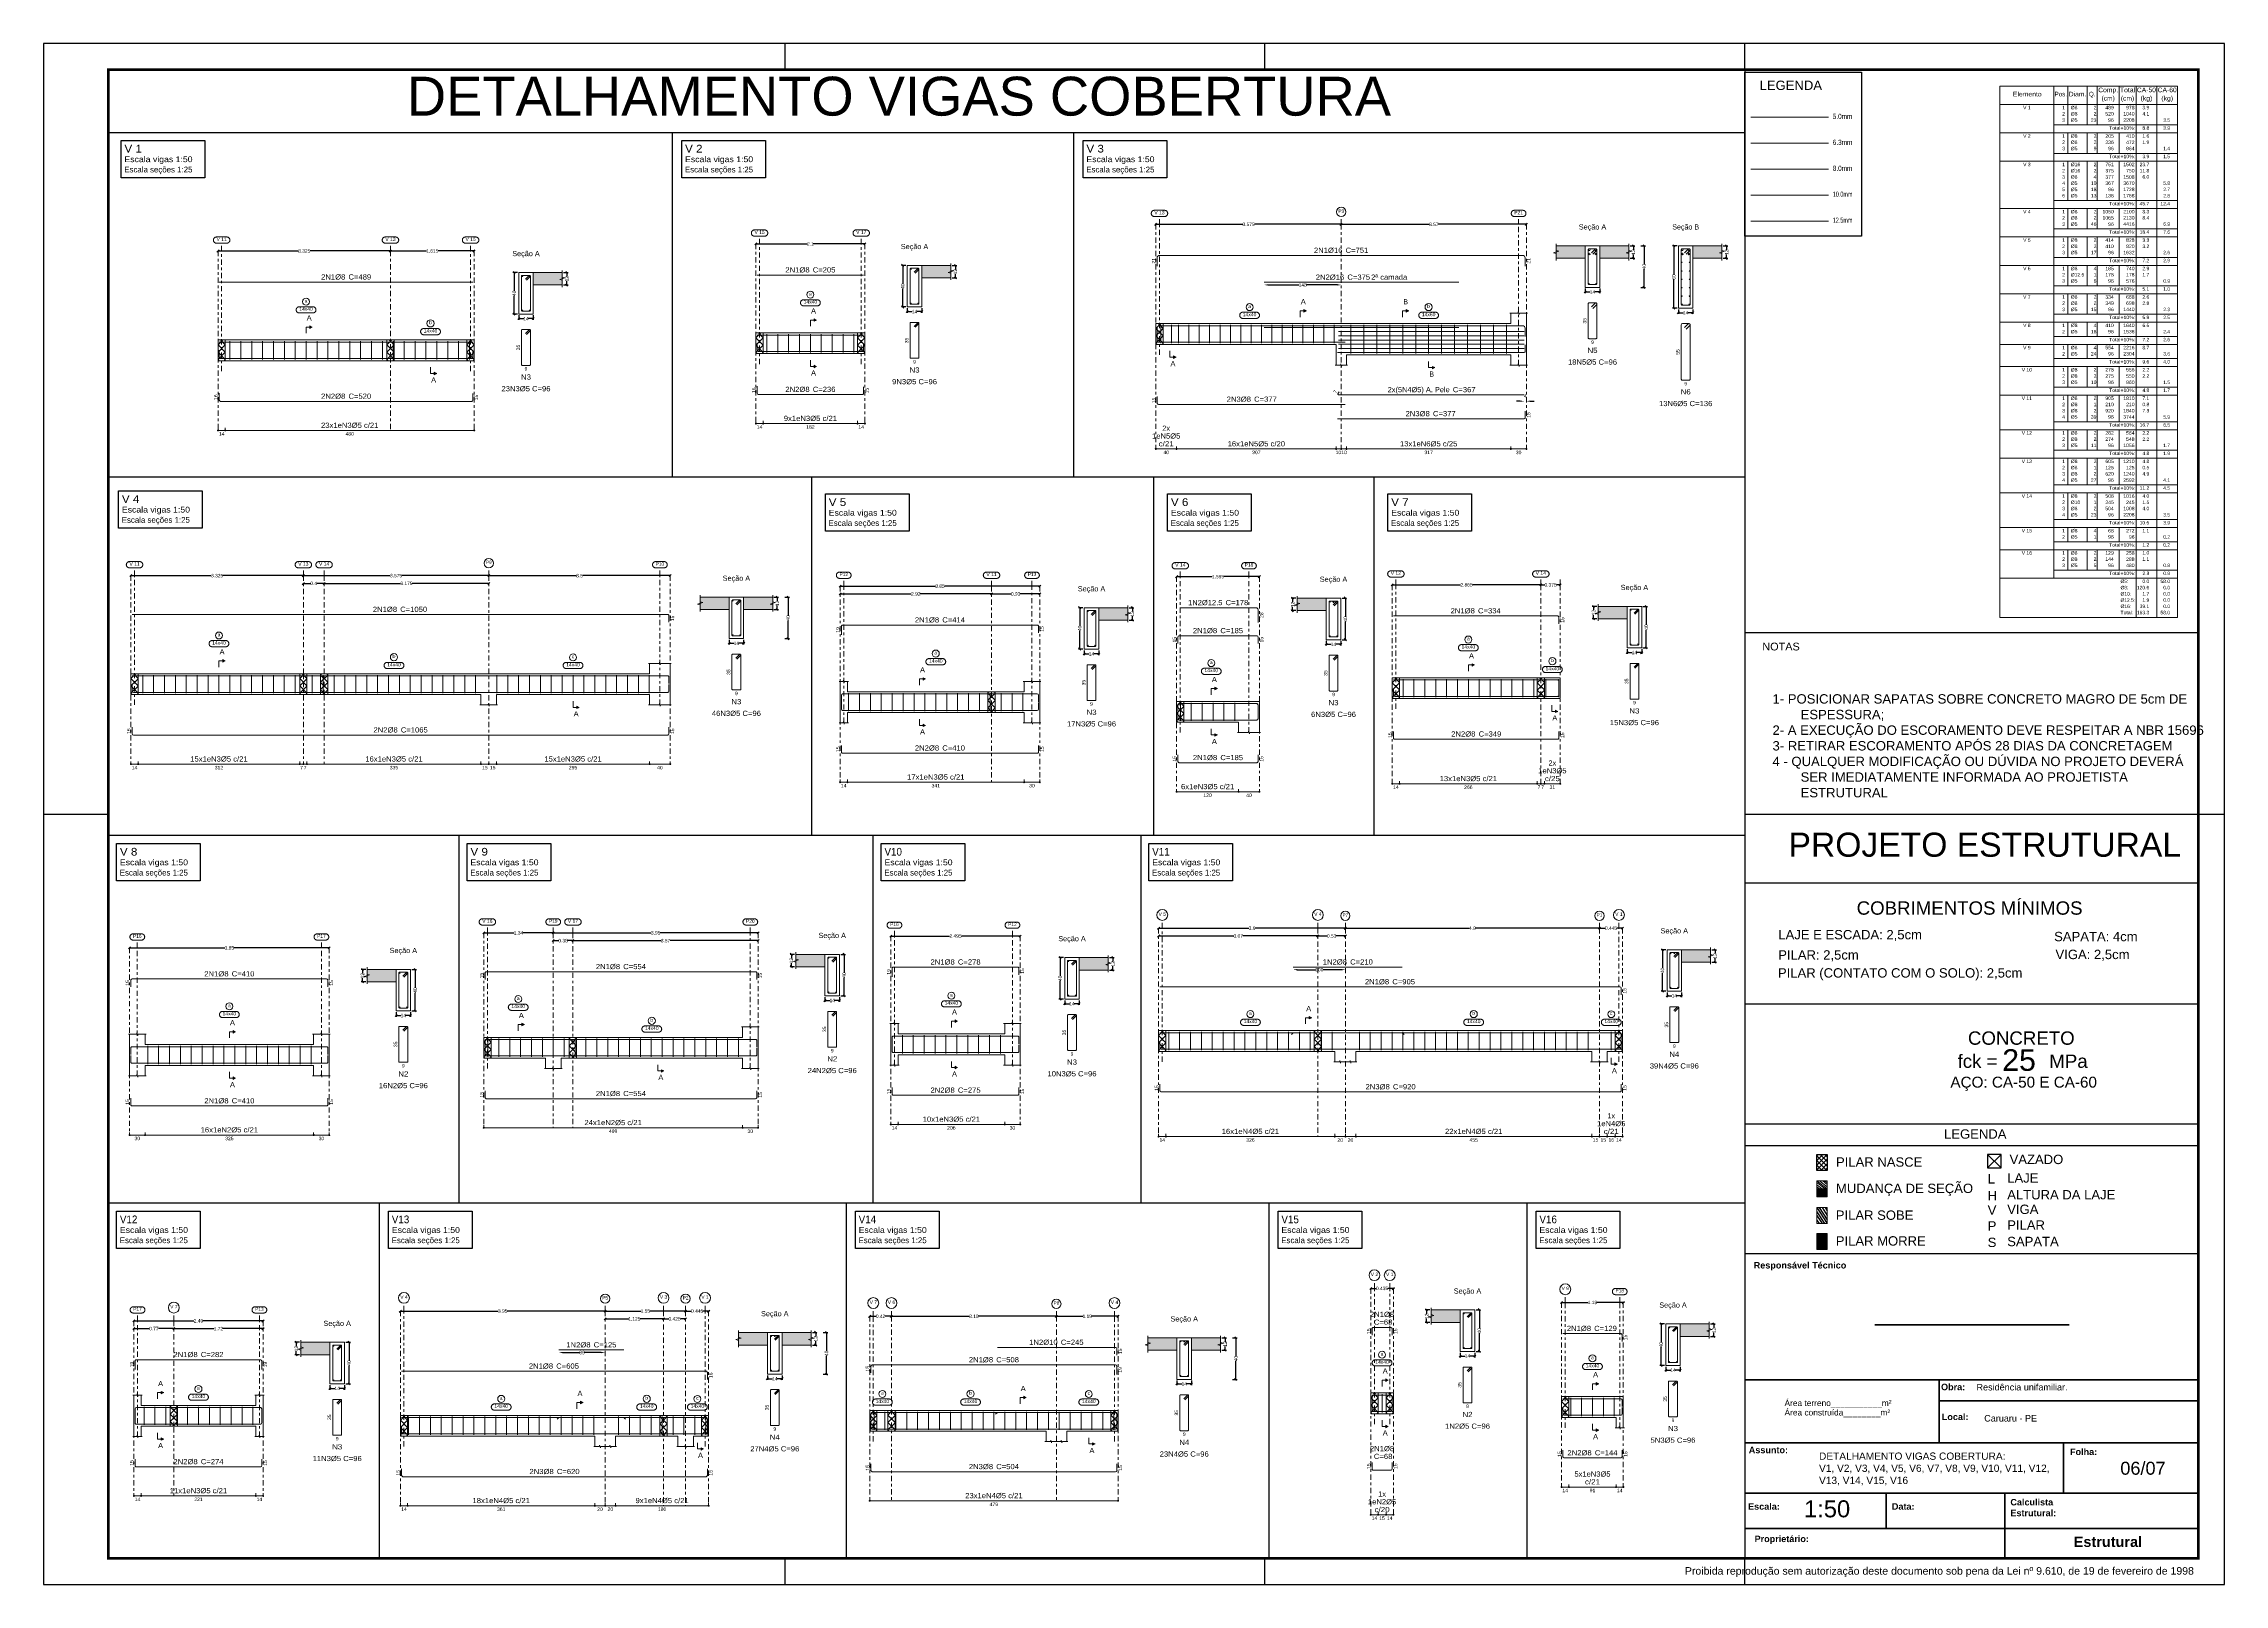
# Model space of a CAD drawing. Header units: centimetres. Extents: x 3194 to 3278, y -951 to -517.
# Drawn here: x 3194.3 to 3278.4, y -889.5 to -830.1 of the extents above; entities that cross this region are included whole.
import ezdxf
from ezdxf.enums import TextEntityAlignment as Align

# ---------------------------------------------------------------- set-up
doc = ezdxf.new("R2010")
doc.units = ezdxf.units.CM
doc.linetypes.add('CYPE_RAYAPUNTO', pattern=[0.4125, 0.2025, -0.105, 0, -0.105])
for name, color, linetype, lineweight in [('ARM_LONGITUDINAL_Ø10', 33, 'Continuous', 9), ('ARM_LONGITUDINAL_Ø12_5', 34, 'Continuous', 9), ('ARM_LONGITUDINAL_Ø16', 35, 'Continuous', 9), ('ARM_LONGITUDINAL_Ø5', 151, 'Continuous', 9), ('ARM_LONGITUDINAL_Ø6_3', 31, 'Continuous', 9), ('ARM_LONGITUDINAL_Ø8', 32, 'Continuous', 9), ('ARM_TRANSVERSAL_Ø5', 120, 'Continuous', 9), ('ELE_ARM_TRANS_TXT_EST', 7, 'Continuous', 9), ('ELE_CONT_NOS', 7, 'Continuous', 9), ('ELE_CONT_VIG_CONCRETO', 7, 'Continuous', 9), ('ELE_COT_COMPRIMENTO_PROJETADO', 8, 'Continuous', 0), ('ELE_COT_COT_ANCORAGENS', 8, 'Continuous', 0), ('ELE_COT_COT_ARM', 8, 'Continuous', 0), ('ELE_COT_COT_EST', 8, 'Continuous', 0), ('ELE_COT_COT_LIN_APOIOS', 8, 'CYPE_RAYAPUNTO', 0), ('ELE_COT_TEXTOS_ESTRIBOS', 8, 'Continuous', 0), ('ELE_REF_COT_LIN_AUX_COTA', 8, 'CYPE_RAYAPUNTO', 9), ('ELE_REF_LINHAS_MARCAS_PLANTA', 8, 'Continuous', 9), ('ELE_REF_MARCAS_PLANTA', 8, 'Continuous', 9), ('ELE_REF_REF_ESCALA', 3, 'Continuous', 9), ('ELE_REF_REF_NOME', 8, 'Continuous', 9), ('ELE_REF_REF_REFERENCIA', 8, 'Continuous', 9), ('ELE_REF_TEXTO_REF_NOME', 8, 'Continuous', 9), ('ELE_REF_TEXTO_REF_REFERENCIA', 8, 'Continuous', 9), ('G-ANNO-TEXT', 231, 'Continuous', 30), ('POR_ARM_LONG_ARM_TEXTOS', 7, 'Continuous', 9), ('POR_ARM_LONG_TXT_COMP', 7, 'Continuous', 9), ('POR_ARM_LONG_TXT_IND_LAYER_ARM_LONG', 7, 'Continuous', 9), ('SEC_CONT_LAJES_CORTE', 8, 'Continuous', 9), ('SEC_CONT_VIG_CONCRETO_CORTE', 7, 'Continuous', 9), ('SEC_COTAS_SEC_DIM_VIGA', 8, 'Continuous', 0), ('SEC_COTAS_TEXTOS_DETALHE_ESTRIBOS', 8, 'Continuous', 0), ('SEC_REF_TXT_NOMES', 2, 'Continuous', 9), ('SEC_REF_TXT_POSICOES_ARM_ESTRIBOS', 7, 'Continuous', 9), ('TABELAS', 7, 'Continuous', 0), ('TEXTO_TABELAS', 7, 'Continuous', 0)]:
    doc.layers.add(name, color=color, linetype=linetype, lineweight=lineweight)
for name, color, linetype in [('ARQ-FOLHA', 7, 'Continuous'), ('Camada 1', 7, 'Continuous'), ('COTA CYPE', 31, 'Continuous'), ('PDF_1', 7, 'Continuous'), ('PDF_PILAR_BETAO', 7, 'Continuous'), ('PDF_Text', 7, 'Continuous')]:
    doc.layers.add(name, color=color, linetype=linetype)
doc.styles.add('ARIAL', font='arial.ttf')
doc.styles.add('Arial_1', font='arial.ttf')
doc.styles.add('Arial_2', font='arial.ttf', dxfattribs={"height": 5})
doc.styles.add('Arial_3', font='arial.ttf', dxfattribs={"height": 2.3})
doc.styles.add('Arial_B', font='arialbd.ttf', dxfattribs={"height": 2.5})
doc.styles.add('Arial_B_1', font='arialbd.ttf', dxfattribs={"height": 4})
doc.styles.add('CYPETXT', font='arial.ttf', dxfattribs={"height": 0.2})
doc.styles.add('CYPETXT_0.2', font='arial.ttf', dxfattribs={"height": 0.133333})
doc.styles.add('PDF Arial', font='arial.ttf')
doc.styles.add('TQS_ARIAL', font='arial.ttf')
doc.dimstyles.new('cype_arrow', dxfattribs={"dimtxt": 0.18, "dimasz": 0.15, "dimexe": 0.05, "dimexo": 0.05, "dimgap": 0, "dimtad": 0, "dimdec": 4, "dimzin": 0, "dimdsep": 46, "dimtxsty": 'CYPETXT_0.2', "dimcen": 0.09, "dimadec": 0, "dimazin": 0, "dimtfac": 1, "dimtdec": 4, "dimtofl": 0, "dimtmove": 2, "dimatfit": 3, "dimfxl": 1, "dimtolj": 1, "dimtzin": 0, "dimarcsym": 0})
doc.dimstyles.new('cype_oblique', dxfattribs={"dimtxt": 0.18, "dimasz": 0.18, "dimexe": 0.05, "dimexo": 0.05, "dimgap": 0, "dimtad": 0, "dimdec": 4, "dimzin": 0, "dimdsep": 46, "dimtxsty": 'CYPETXT_0.2', "dimblk": 'OBLIQUE', "dimtsz": 0.04, "dimcen": 0.09, "dimadec": 0, "dimazin": 0, "dimtfac": 1, "dimtdec": 4, "dimtofl": 0, "dimtmove": 2, "dimatfit": 3, "dimfxl": 1, "dimtolj": 1, "dimtzin": 0, "dimarcsym": 0})

# ---------------------------------------------------------------- blocks, each defined once
blk = doc.blocks.new('*D1341')
at = {"layer": 'Defpoints', "color": 0, "transparency": 16777216}
for p in [(3212.642, -840.532), (3213.202, -840.532), (3213.202, -840.709)]:
    blk.add_point(p, dxfattribs=at)
at = {"layer": 'SEC_COTAS_SEC_DIM_VIGA', "color": 0, "lineweight": -2, "transparency": 16777216}
for p, q in [((3212.602, -840.749), (3212.682, -840.669)), ((3212.642, -840.582), (3212.642, -840.759)), ((3212.642, -840.709), (3212.833, -840.709)), ((3213.202, -840.709), (3213.011, -840.709)), ((3213.162, -840.749), (3213.242, -840.669)), ((3213.202, -840.582), (3213.202, -840.759))]:
    blk.add_line(p, q, dxfattribs=at)
at = {"layer": 'SEC_COTAS_SEC_DIM_VIGA', "color": 0, "transparency": 16777216, "insert": (3212.922, -840.709), "char_height": 0.1333, "attachment_point": 5, "style": 'CYPETXT_0.2'}
blk.add_mtext('\\A1;14', dxfattribs=at)
blk = doc.blocks.new('_OBLIQUE')
at = {"color": 0, "linetype": 'ByBlock'}
blk.add_line((-0.5, -0.5), (0.5, 0.5), dxfattribs=at)
blk = doc.blocks.new('*D1342')
at = {"layer": 'Defpoints', "color": 0, "transparency": 16777216}
for p in [(3212.465, -838.932), (3212.642, -838.932), (3212.642, -840.532)]:
    blk.add_point(p, dxfattribs=at)
at = {"layer": 'SEC_COTAS_SEC_DIM_VIGA', "color": 0, "lineweight": -2, "transparency": 16777216}
for p, q in [((3212.592, -838.932), (3212.415, -838.932)), ((3212.505, -838.972), (3212.425, -838.892)), ((3212.465, -838.932), (3212.465, -839.634)), ((3212.465, -840.532), (3212.465, -839.83)), ((3212.592, -840.532), (3212.415, -840.532)), ((3212.505, -840.572), (3212.425, -840.492))]:
    blk.add_line(p, q, dxfattribs=at)
at = {"layer": 'SEC_COTAS_SEC_DIM_VIGA', "color": 0, "transparency": 16777216, "insert": (3212.465, -839.732), "char_height": 0.1333, "attachment_point": 5, "rotation": 90, "style": 'CYPETXT_0.2'}
blk.add_mtext('\\A1;40', dxfattribs=at)
blk = doc.blocks.new('*D1343')
at = {"layer": 'Defpoints', "color": 0, "transparency": 16777216}
for p in [(3214.322, -838.932), (3214.499, -838.932), (3214.322, -839.412)]:
    blk.add_point(p, dxfattribs=at)
at = {"layer": 'SEC_COTAS_SEC_DIM_VIGA', "color": 0, "lineweight": -2, "transparency": 16777216}
for p, q in [((3214.372, -838.932), (3214.549, -838.932)), ((3214.539, -838.972), (3214.459, -838.892)), ((3214.499, -838.932), (3214.499, -839.083)), ((3214.499, -839.412), (3214.499, -839.26)), ((3214.372, -839.412), (3214.549, -839.412)), ((3214.539, -839.452), (3214.459, -839.372))]:
    blk.add_line(p, q, dxfattribs=at)
at = {"layer": 'SEC_COTAS_SEC_DIM_VIGA', "color": 0, "transparency": 16777216, "insert": (3214.499, -839.172), "char_height": 0.1333, "attachment_point": 5, "rotation": 90, "style": 'CYPETXT_0.2'}
blk.add_mtext('\\A1;12', dxfattribs=at)
blk = doc.blocks.new('*D1344')
at = {"layer": 'Defpoints', "color": 0, "transparency": 16777216}
for p in [(3201.045, -838.102), (3201.045, -838.102), (3207.695, -838.102)]:
    blk.add_point(p, dxfattribs=at)
at = {"layer": 'ELE_COT_COMPRIMENTO_PROJETADO', "color": 0, "lineweight": -2, "transparency": 16777216}
for p, q in [((3201.005, -838.142), (3201.085, -838.062)), ((3201.045, -838.102), (3204.145, -838.102)), ((3207.695, -838.102), (3204.596, -838.102)), ((3207.655, -838.142), (3207.735, -838.062))]:
    blk.add_line(p, q, dxfattribs=at)
at = {"layer": 'ELE_COT_COMPRIMENTO_PROJETADO', "color": 0, "transparency": 16777216, "insert": (3204.37, -838.102), "char_height": 0.1333, "attachment_point": 5, "style": 'CYPETXT_0.2'}
blk.add_mtext('\\A1;3.325', dxfattribs=at)
blk = doc.blocks.new('*D1345')
at = {"layer": 'Defpoints', "color": 0, "transparency": 16777216}
for p in [(3207.695, -838.102), (3207.695, -838.102), (3210.925, -838.102)]:
    blk.add_point(p, dxfattribs=at)
at = {"layer": 'ELE_COT_COMPRIMENTO_PROJETADO', "color": 0, "lineweight": -2, "transparency": 16777216}
for p, q in [((3207.655, -838.142), (3207.735, -838.062)), ((3207.695, -838.102), (3209.091, -838.102)), ((3210.925, -838.102), (3209.53, -838.102)), ((3210.885, -838.142), (3210.965, -838.062))]:
    blk.add_line(p, q, dxfattribs=at)
at = {"layer": 'ELE_COT_COMPRIMENTO_PROJETADO', "color": 0, "transparency": 16777216, "insert": (3209.31, -838.102), "char_height": 0.1333, "attachment_point": 5, "style": 'CYPETXT_0.2'}
blk.add_mtext('\\A1;1.615', dxfattribs=at)
blk = doc.blocks.new('*D1595')
at = {"layer": 'Defpoints', "color": 0, "transparency": 16777216}
for p in [(3227.626, -840.26), (3228.186, -840.26), (3228.186, -840.437)]:
    blk.add_point(p, dxfattribs=at)
at = {"layer": 'SEC_COTAS_SEC_DIM_VIGA', "color": 0, "lineweight": -2, "transparency": 16777216}
for p, q in [((3227.586, -840.477), (3227.666, -840.397)), ((3227.626, -840.31), (3227.626, -840.487)), ((3227.626, -840.437), (3227.817, -840.437)), ((3228.186, -840.437), (3227.995, -840.437)), ((3228.146, -840.477), (3228.226, -840.397)), ((3228.186, -840.31), (3228.186, -840.487))]:
    blk.add_line(p, q, dxfattribs=at)
at = {"layer": 'SEC_COTAS_SEC_DIM_VIGA', "color": 0, "transparency": 16777216, "insert": (3227.906, -840.437), "char_height": 0.1333, "attachment_point": 5, "style": 'CYPETXT_0.2'}
blk.add_mtext('\\A1;14', dxfattribs=at)
blk = doc.blocks.new('*D1596')
at = {"layer": 'Defpoints', "color": 0, "transparency": 16777216}
for p in [(3227.449, -838.66), (3227.626, -838.66), (3227.626, -840.26)]:
    blk.add_point(p, dxfattribs=at)
at = {"layer": 'SEC_COTAS_SEC_DIM_VIGA', "color": 0, "lineweight": -2, "transparency": 16777216}
for p, q in [((3227.576, -838.66), (3227.399, -838.66)), ((3227.489, -838.7), (3227.409, -838.62)), ((3227.449, -838.66), (3227.449, -839.362)), ((3227.449, -840.26), (3227.449, -839.558)), ((3227.576, -840.26), (3227.399, -840.26)), ((3227.489, -840.3), (3227.409, -840.22))]:
    blk.add_line(p, q, dxfattribs=at)
at = {"layer": 'SEC_COTAS_SEC_DIM_VIGA', "color": 0, "transparency": 16777216, "insert": (3227.449, -839.46), "char_height": 0.1333, "attachment_point": 5, "rotation": 90, "style": 'CYPETXT_0.2'}
blk.add_mtext('\\A1;40', dxfattribs=at)
blk = doc.blocks.new('*D1597')
at = {"layer": 'Defpoints', "color": 0, "transparency": 16777216}
for p in [(3229.306, -838.66), (3229.306, -839.14), (3229.483, -838.66)]:
    blk.add_point(p, dxfattribs=at)
at = {"layer": 'SEC_COTAS_SEC_DIM_VIGA', "color": 0, "lineweight": -2, "transparency": 16777216}
for p, q in [((3229.356, -838.66), (3229.533, -838.66)), ((3229.356, -839.14), (3229.533, -839.14)), ((3229.523, -838.7), (3229.443, -838.62)), ((3229.523, -839.18), (3229.443, -839.1)), ((3229.483, -838.66), (3229.483, -838.811)), ((3229.483, -839.14), (3229.483, -838.988))]:
    blk.add_line(p, q, dxfattribs=at)
at = {"layer": 'SEC_COTAS_SEC_DIM_VIGA', "color": 0, "transparency": 16777216, "insert": (3229.483, -838.9), "char_height": 0.1333, "attachment_point": 5, "rotation": 90, "style": 'CYPETXT_0.2'}
blk.add_mtext('\\A1;12', dxfattribs=at)
blk = doc.blocks.new('*D1598')
at = {"layer": 'Defpoints', "color": 0, "transparency": 16777216}
for p in [(3221.79, -837.83), (3221.79, -837.83), (3225.99, -837.83)]:
    blk.add_point(p, dxfattribs=at)
at = {"layer": 'ELE_COT_COMPRIMENTO_PROJETADO', "color": 0, "lineweight": -2, "transparency": 16777216}
for p, q in [((3221.75, -837.87), (3221.83, -837.79)), ((3221.79, -837.83), (3223.781, -837.83)), ((3225.99, -837.83), (3224, -837.83)), ((3225.95, -837.87), (3226.03, -837.79))]:
    blk.add_line(p, q, dxfattribs=at)
at = {"layer": 'ELE_COT_COMPRIMENTO_PROJETADO', "color": 0, "transparency": 16777216, "insert": (3223.89, -837.83), "char_height": 0.1333, "attachment_point": 5, "style": 'CYPETXT_0.2'}
blk.add_mtext('\\A1;2.1', dxfattribs=at)
blk = doc.blocks.new('*D1604')
at = {"layer": 'Defpoints', "color": 0, "transparency": 16777216}
for p in [(3253.772, -839.504), (3254.332, -839.504), (3254.332, -839.681)]:
    blk.add_point(p, dxfattribs=at)
at = {"layer": 'SEC_COTAS_SEC_DIM_VIGA', "color": 0, "lineweight": -2, "transparency": 16777216}
for p, q in [((3253.732, -839.721), (3253.812, -839.641)), ((3253.772, -839.554), (3253.772, -839.731)), ((3253.772, -839.681), (3253.963, -839.681)), ((3254.332, -839.681), (3254.141, -839.681)), ((3254.292, -839.721), (3254.372, -839.641)), ((3254.332, -839.554), (3254.332, -839.731))]:
    blk.add_line(p, q, dxfattribs=at)
at = {"layer": 'SEC_COTAS_SEC_DIM_VIGA', "color": 0, "transparency": 16777216, "insert": (3254.052, -839.681), "char_height": 0.1333, "attachment_point": 5, "style": 'CYPETXT_0.2'}
blk.add_mtext('\\A1;14', dxfattribs=at)
blk = doc.blocks.new('*D1605')
at = {"layer": 'Defpoints', "color": 0, "transparency": 16777216}
for p in [(3255.452, -837.904), (3255.452, -838.384), (3255.629, -837.904)]:
    blk.add_point(p, dxfattribs=at)
at = {"layer": 'SEC_COTAS_SEC_DIM_VIGA', "color": 0, "lineweight": -2, "transparency": 16777216}
for p, q in [((3255.502, -837.904), (3255.679, -837.904)), ((3255.502, -838.384), (3255.679, -838.384)), ((3255.669, -837.944), (3255.589, -837.864)), ((3255.669, -838.424), (3255.589, -838.344)), ((3255.629, -837.904), (3255.629, -838.055)), ((3255.629, -838.384), (3255.629, -838.232))]:
    blk.add_line(p, q, dxfattribs=at)
at = {"layer": 'SEC_COTAS_SEC_DIM_VIGA', "color": 0, "transparency": 16777216, "insert": (3255.629, -838.144), "char_height": 0.1333, "attachment_point": 5, "rotation": 90, "style": 'CYPETXT_0.2'}
blk.add_mtext('\\A1;12', dxfattribs=at)
blk = doc.blocks.new('*D1606')
at = {"layer": 'Defpoints', "color": 0, "transparency": 16777216}
for p in [(3255.868, -837.904), (3256.045, -837.904), (3255.868, -839.504)]:
    blk.add_point(p, dxfattribs=at)
at = {"layer": 'SEC_COTAS_SEC_DIM_VIGA', "color": 0, "lineweight": -2, "transparency": 16777216}
for p, q in [((3255.918, -837.904), (3256.095, -837.904)), ((3256.085, -837.944), (3256.005, -837.864)), ((3256.045, -837.904), (3256.045, -838.606)), ((3256.045, -839.504), (3256.045, -838.802)), ((3255.918, -839.504), (3256.095, -839.504)), ((3256.085, -839.544), (3256.005, -839.464))]:
    blk.add_line(p, q, dxfattribs=at)
at = {"layer": 'SEC_COTAS_SEC_DIM_VIGA', "color": 0, "transparency": 16777216, "insert": (3256.045, -838.704), "char_height": 0.1333, "attachment_point": 5, "rotation": 90, "style": 'CYPETXT_0.2'}
blk.add_mtext('\\A1;40', dxfattribs=at)
blk = doc.blocks.new('*D1601')
at = {"layer": 'Defpoints', "color": 0, "transparency": 16777216}
for p in [(3257.365, -840.304), (3257.925, -840.304), (3257.925, -840.481)]:
    blk.add_point(p, dxfattribs=at)
at = {"layer": 'SEC_COTAS_SEC_DIM_VIGA', "color": 0, "lineweight": -2, "transparency": 16777216}
for p, q in [((3257.325, -840.521), (3257.405, -840.441)), ((3257.365, -840.354), (3257.365, -840.531)), ((3257.365, -840.481), (3257.556, -840.481)), ((3257.925, -840.481), (3257.734, -840.481)), ((3257.885, -840.521), (3257.965, -840.441)), ((3257.925, -840.354), (3257.925, -840.531))]:
    blk.add_line(p, q, dxfattribs=at)
at = {"layer": 'SEC_COTAS_SEC_DIM_VIGA', "color": 0, "transparency": 16777216, "insert": (3257.645, -840.481), "char_height": 0.1333, "attachment_point": 5, "style": 'CYPETXT_0.2'}
blk.add_mtext('\\A1;14', dxfattribs=at)
blk = doc.blocks.new('*D1602')
at = {"layer": 'Defpoints', "color": 0, "transparency": 16777216}
for p in [(3257.187, -837.904), (3257.365, -837.904), (3257.365, -840.304)]:
    blk.add_point(p, dxfattribs=at)
at = {"layer": 'SEC_COTAS_SEC_DIM_VIGA', "color": 0, "lineweight": -2, "transparency": 16777216}
for p, q in [((3257.315, -837.904), (3257.137, -837.904)), ((3257.227, -837.944), (3257.147, -837.864)), ((3257.187, -837.904), (3257.187, -839.008)), ((3257.187, -840.304), (3257.187, -839.199)), ((3257.315, -840.304), (3257.137, -840.304)), ((3257.227, -840.344), (3257.147, -840.264))]:
    blk.add_line(p, q, dxfattribs=at)
at = {"layer": 'SEC_COTAS_SEC_DIM_VIGA', "color": 0, "transparency": 16777216, "insert": (3257.187, -839.104), "char_height": 0.1333, "attachment_point": 5, "rotation": 90, "style": 'CYPETXT_0.2'}
blk.add_mtext('\\A1;60', dxfattribs=at)
blk = doc.blocks.new('*D1603')
at = {"layer": 'Defpoints', "color": 0, "transparency": 16777216}
for p in [(3259.045, -837.904), (3259.045, -838.384), (3259.222, -837.904)]:
    blk.add_point(p, dxfattribs=at)
at = {"layer": 'SEC_COTAS_SEC_DIM_VIGA', "color": 0, "lineweight": -2, "transparency": 16777216}
for p, q in [((3259.095, -837.904), (3259.272, -837.904)), ((3259.095, -838.384), (3259.272, -838.384)), ((3259.262, -837.944), (3259.182, -837.864)), ((3259.262, -838.424), (3259.182, -838.344)), ((3259.222, -837.904), (3259.222, -838.055)), ((3259.222, -838.384), (3259.222, -838.232))]:
    blk.add_line(p, q, dxfattribs=at)
at = {"layer": 'SEC_COTAS_SEC_DIM_VIGA', "color": 0, "transparency": 16777216, "insert": (3259.222, -838.144), "char_height": 0.1333, "attachment_point": 5, "rotation": 90, "style": 'CYPETXT_0.2'}
blk.add_mtext('\\A1;12', dxfattribs=at)
blk = doc.blocks.new('*D1599')
at = {"layer": 'Defpoints', "color": 0, "transparency": 16777216}
for p in [(3237.212, -837.074), (3237.212, -837.074), (3244.362, -837.074)]:
    blk.add_point(p, dxfattribs=at)
at = {"layer": 'ELE_COT_COMPRIMENTO_PROJETADO', "color": 0, "lineweight": -2, "transparency": 16777216}
for p, q in [((3237.172, -837.114), (3237.252, -837.034)), ((3237.212, -837.074), (3240.561, -837.074)), ((3244.362, -837.074), (3241.012, -837.074)), ((3244.322, -837.114), (3244.402, -837.034))]:
    blk.add_line(p, q, dxfattribs=at)
at = {"layer": 'ELE_COT_COMPRIMENTO_PROJETADO', "color": 0, "transparency": 16777216, "insert": (3240.787, -837.074), "char_height": 0.1333, "attachment_point": 5, "style": 'CYPETXT_0.2'}
blk.add_mtext('\\A1;3.575', dxfattribs=at)
blk = doc.blocks.new('*D1600')
at = {"layer": 'Defpoints', "color": 0, "transparency": 16777216}
for p in [(3244.362, -837.074), (3244.362, -837.074), (3251.502, -837.074)]:
    blk.add_point(p, dxfattribs=at)
at = {"layer": 'ELE_COT_COMPRIMENTO_PROJETADO', "color": 0, "lineweight": -2, "transparency": 16777216}
for p, q in [((3244.322, -837.114), (3244.402, -837.034)), ((3244.362, -837.074), (3247.759, -837.074)), ((3251.502, -837.074), (3248.105, -837.074)), ((3251.462, -837.114), (3251.542, -837.034))]:
    blk.add_line(p, q, dxfattribs=at)
at = {"layer": 'ELE_COT_COMPRIMENTO_PROJETADO', "color": 0, "transparency": 16777216, "insert": (3247.932, -837.074), "char_height": 0.1333, "attachment_point": 5, "style": 'CYPETXT_0.2'}
blk.add_mtext('\\A1;3.57', dxfattribs=at)
blk = doc.blocks.new('*D1607')
at = {"layer": 'Defpoints', "color": 0, "transparency": 16777216}
for p in [(3251.418, -843.893), (3251.502, -843.893), (3251.502, -843.893)]:
    blk.add_point(p, dxfattribs=at)
at = {"layer": 'ELE_COT_COT_ARM', "color": 0, "lineweight": -2, "transparency": 16777216}
for p, q in [((3251.268, -843.893), (3251.118, -843.893)), ((3251.652, -843.893), (3251.802, -843.893))]:
    blk.add_line(p, q, dxfattribs=at)
at = {"layer": 'ELE_COT_COT_ARM', "color": 0, "transparency": 16777216}
for points in [[(3251.268, -843.868), (3251.268, -843.918), (3251.418, -843.893)], [(3251.652, -843.868), (3251.652, -843.918), (3251.502, -843.893)]]:
    blk.add_solid(points, dxfattribs=at)
at = {"layer": 'ELE_COT_COT_ARM', "color": 0, "transparency": 16777216, "insert": (3251.46, -843.693), "char_height": 0.1333, "attachment_point": 5, "style": 'CYPETXT_0.2'}
blk.add_mtext('\\A1;4', dxfattribs=at)
blk = doc.blocks.new('*D1608')
at = {"layer": 'Defpoints', "color": 0, "transparency": 16777216}
for p in [(3241.393, -839.41), (3244.362, -839.41), (3244.362, -839.41)]:
    blk.add_point(p, dxfattribs=at)
at = {"layer": 'ELE_COT_COT_ARM', "color": 0, "lineweight": -2, "transparency": 16777216}
for p, q in [((3241.543, -839.41), (3242.736, -839.41)), ((3244.212, -839.41), (3243.018, -839.41))]:
    blk.add_line(p, q, dxfattribs=at)
at = {"layer": 'ELE_COT_COT_ARM', "color": 0, "transparency": 16777216}
for points in [[(3241.543, -839.385), (3241.543, -839.435), (3241.393, -839.41)], [(3244.212, -839.385), (3244.212, -839.435), (3244.362, -839.41)]]:
    blk.add_solid(points, dxfattribs=at)
at = {"layer": 'ELE_COT_COT_ARM', "color": 0, "transparency": 16777216, "insert": (3242.877, -839.41), "char_height": 0.1333, "attachment_point": 5, "style": 'CYPETXT_0.2'}
blk.add_mtext('\\A1;148', dxfattribs=at)
blk = doc.blocks.new('*D1614')
at = {"layer": 'Defpoints', "color": 0, "transparency": 16777216}
for p in [(3220.756, -853.047), (3221.316, -853.047), (3221.316, -853.224)]:
    blk.add_point(p, dxfattribs=at)
at = {"layer": 'SEC_COTAS_SEC_DIM_VIGA', "color": 0, "lineweight": -2, "transparency": 16777216}
for p, q in [((3220.716, -853.264), (3220.796, -853.184)), ((3220.756, -853.097), (3220.756, -853.274)), ((3220.756, -853.224), (3220.947, -853.224)), ((3221.316, -853.224), (3221.125, -853.224)), ((3221.276, -853.264), (3221.356, -853.184)), ((3221.316, -853.097), (3221.316, -853.274))]:
    blk.add_line(p, q, dxfattribs=at)
at = {"layer": 'SEC_COTAS_SEC_DIM_VIGA', "color": 0, "transparency": 16777216, "insert": (3221.036, -853.224), "char_height": 0.1333, "attachment_point": 5, "style": 'CYPETXT_0.2'}
blk.add_mtext('\\A1;14', dxfattribs=at)
blk = doc.blocks.new('*D1615')
at = {"layer": 'Defpoints', "color": 0, "transparency": 16777216}
for p in [(3222.436, -851.447), (3222.436, -851.927), (3222.613, -851.447)]:
    blk.add_point(p, dxfattribs=at)
at = {"layer": 'SEC_COTAS_SEC_DIM_VIGA', "color": 0, "lineweight": -2, "transparency": 16777216}
for p, q in [((3222.486, -851.447), (3222.663, -851.447)), ((3222.486, -851.927), (3222.663, -851.927)), ((3222.653, -851.487), (3222.573, -851.407)), ((3222.653, -851.967), (3222.573, -851.887)), ((3222.613, -851.447), (3222.613, -851.598)), ((3222.613, -851.927), (3222.613, -851.775))]:
    blk.add_line(p, q, dxfattribs=at)
at = {"layer": 'SEC_COTAS_SEC_DIM_VIGA', "color": 0, "transparency": 16777216, "insert": (3222.613, -851.687), "char_height": 0.1333, "attachment_point": 5, "rotation": 90, "style": 'CYPETXT_0.2'}
blk.add_mtext('\\A1;12', dxfattribs=at)
blk = doc.blocks.new('*D1616')
at = {"layer": 'Defpoints', "color": 0, "transparency": 16777216}
for p in [(3222.852, -851.447), (3223.029, -851.447), (3222.852, -853.047)]:
    blk.add_point(p, dxfattribs=at)
at = {"layer": 'SEC_COTAS_SEC_DIM_VIGA', "color": 0, "lineweight": -2, "transparency": 16777216}
for p, q in [((3222.902, -851.447), (3223.079, -851.447)), ((3223.069, -851.487), (3222.989, -851.407)), ((3223.029, -851.447), (3223.029, -852.149)), ((3223.029, -853.047), (3223.029, -852.345)), ((3222.902, -853.047), (3223.079, -853.047)), ((3223.069, -853.087), (3222.989, -853.007))]:
    blk.add_line(p, q, dxfattribs=at)
at = {"layer": 'SEC_COTAS_SEC_DIM_VIGA', "color": 0, "transparency": 16777216, "insert": (3223.029, -852.247), "char_height": 0.1333, "attachment_point": 5, "rotation": 90, "style": 'CYPETXT_0.2'}
blk.add_mtext('\\A1;40', dxfattribs=at)
blk = doc.blocks.new('*D1609')
at = {"layer": 'Defpoints', "color": 0, "transparency": 16777216}
for p in [(3204.336, -850.917), (3204.336, -850.917), (3205.136, -850.917)]:
    blk.add_point(p, dxfattribs=at)
at = {"layer": 'ELE_COT_COMPRIMENTO_PROJETADO', "color": 0, "lineweight": -2, "transparency": 16777216}
for p, q in [((3204.296, -850.957), (3204.376, -850.877)), ((3204.336, -850.917), (3204.615, -850.917)), ((3205.136, -850.917), (3204.857, -850.917)), ((3205.096, -850.957), (3205.176, -850.877))]:
    blk.add_line(p, q, dxfattribs=at)
at = {"layer": 'ELE_COT_COMPRIMENTO_PROJETADO', "color": 0, "transparency": 16777216, "insert": (3204.736, -850.917), "char_height": 0.1333, "attachment_point": 5, "style": 'CYPETXT_0.2'}
blk.add_mtext('\\A1;0.4', dxfattribs=at)
blk = doc.blocks.new('*D1610')
at = {"layer": 'Defpoints', "color": 0, "transparency": 16777216}
for p in [(3205.136, -850.917), (3205.136, -850.917), (3211.486, -850.917)]:
    blk.add_point(p, dxfattribs=at)
at = {"layer": 'ELE_COT_COMPRIMENTO_PROJETADO', "color": 0, "lineweight": -2, "transparency": 16777216}
for p, q in [((3205.096, -850.957), (3205.176, -850.877)), ((3205.136, -850.917), (3208.086, -850.917)), ((3211.486, -850.917), (3208.536, -850.917)), ((3211.446, -850.957), (3211.526, -850.877))]:
    blk.add_line(p, q, dxfattribs=at)
at = {"layer": 'ELE_COT_COMPRIMENTO_PROJETADO', "color": 0, "transparency": 16777216, "insert": (3208.311, -850.917), "char_height": 0.1333, "attachment_point": 5, "style": 'CYPETXT_0.2'}
blk.add_mtext('\\A1;3.175', dxfattribs=at)
blk = doc.blocks.new('*D1611')
at = {"layer": 'Defpoints', "color": 0, "transparency": 16777216}
for p in [(3197.686, -850.617), (3197.686, -850.617), (3204.336, -850.617)]:
    blk.add_point(p, dxfattribs=at)
at = {"layer": 'ELE_COT_COMPRIMENTO_PROJETADO', "color": 0, "lineweight": -2, "transparency": 16777216}
for p, q in [((3197.646, -850.657), (3197.726, -850.577)), ((3197.686, -850.617), (3200.786, -850.617)), ((3204.336, -850.617), (3201.236, -850.617)), ((3204.296, -850.657), (3204.376, -850.577))]:
    blk.add_line(p, q, dxfattribs=at)
at = {"layer": 'ELE_COT_COMPRIMENTO_PROJETADO', "color": 0, "transparency": 16777216, "insert": (3201.011, -850.617), "char_height": 0.1333, "attachment_point": 5, "style": 'CYPETXT_0.2'}
blk.add_mtext('\\A1;3.325', dxfattribs=at)
blk = doc.blocks.new('*D1612')
at = {"layer": 'Defpoints', "color": 0, "transparency": 16777216}
for p in [(3204.336, -850.617), (3204.336, -850.617), (3211.486, -850.617)]:
    blk.add_point(p, dxfattribs=at)
at = {"layer": 'ELE_COT_COMPRIMENTO_PROJETADO', "color": 0, "lineweight": -2, "transparency": 16777216}
for p, q in [((3204.296, -850.657), (3204.376, -850.577)), ((3204.336, -850.617), (3207.686, -850.617)), ((3211.486, -850.617), (3208.136, -850.617)), ((3211.446, -850.657), (3211.526, -850.577))]:
    blk.add_line(p, q, dxfattribs=at)
at = {"layer": 'ELE_COT_COMPRIMENTO_PROJETADO', "color": 0, "transparency": 16777216, "insert": (3207.911, -850.617), "char_height": 0.1333, "attachment_point": 5, "style": 'CYPETXT_0.2'}
blk.add_mtext('\\A1;3.575', dxfattribs=at)
blk = doc.blocks.new('*D1613')
at = {"layer": 'Defpoints', "color": 0, "transparency": 16777216}
for p in [(3211.486, -850.617), (3211.486, -850.617), (3218.486, -850.617)]:
    blk.add_point(p, dxfattribs=at)
at = {"layer": 'ELE_COT_COMPRIMENTO_PROJETADO', "color": 0, "lineweight": -2, "transparency": 16777216}
for p, q in [((3211.446, -850.657), (3211.526, -850.577)), ((3211.486, -850.617), (3214.864, -850.617)), ((3218.486, -850.617), (3215.108, -850.617)), ((3218.446, -850.657), (3218.526, -850.577))]:
    blk.add_line(p, q, dxfattribs=at)
at = {"layer": 'ELE_COT_COMPRIMENTO_PROJETADO', "color": 0, "transparency": 16777216, "insert": (3214.986, -850.617), "char_height": 0.1333, "attachment_point": 5, "style": 'CYPETXT_0.2'}
blk.add_mtext('\\A1;3.5', dxfattribs=at)
blk = doc.blocks.new('*D1247')
at = {"layer": 'Defpoints', "color": 0, "transparency": 16777216}
for p in [(3234.452, -853.453), (3235.012, -853.453), (3235.012, -853.631)]:
    blk.add_point(p, dxfattribs=at)
at = {"layer": 'SEC_COTAS_SEC_DIM_VIGA', "color": 0, "lineweight": -2, "transparency": 16777216}
for p, q in [((3234.412, -853.671), (3234.492, -853.591)), ((3234.452, -853.503), (3234.452, -853.681)), ((3234.972, -853.671), (3235.052, -853.591)), ((3235.012, -853.503), (3235.012, -853.681)), ((3234.452, -853.631), (3234.643, -853.631)), ((3235.012, -853.631), (3234.821, -853.631))]:
    blk.add_line(p, q, dxfattribs=at)
at = {"layer": 'SEC_COTAS_SEC_DIM_VIGA', "color": 0, "transparency": 16777216, "insert": (3234.732, -853.631), "char_height": 0.1333, "attachment_point": 5, "style": 'CYPETXT_0.2'}
blk.add_mtext('\\A1;14', dxfattribs=at)
blk = doc.blocks.new('*D1248')
at = {"layer": 'Defpoints', "color": 0, "transparency": 16777216}
for p in [(3234.275, -851.853), (3234.452, -851.853), (3234.452, -853.453)]:
    blk.add_point(p, dxfattribs=at)
at = {"layer": 'SEC_COTAS_SEC_DIM_VIGA', "color": 0, "lineweight": -2, "transparency": 16777216}
for p, q in [((3234.402, -851.853), (3234.225, -851.853)), ((3234.315, -851.893), (3234.235, -851.813)), ((3234.275, -851.853), (3234.275, -852.556)), ((3234.275, -853.453), (3234.275, -852.751)), ((3234.402, -853.453), (3234.225, -853.453)), ((3234.315, -853.493), (3234.235, -853.413))]:
    blk.add_line(p, q, dxfattribs=at)
at = {"layer": 'SEC_COTAS_SEC_DIM_VIGA', "color": 0, "transparency": 16777216, "insert": (3234.275, -852.653), "char_height": 0.1333, "attachment_point": 5, "rotation": 90, "style": 'CYPETXT_0.2'}
blk.add_mtext('\\A1;40', dxfattribs=at)
blk = doc.blocks.new('*D1249')
at = {"layer": 'Defpoints', "color": 0, "transparency": 16777216}
for p in [(3236.132, -851.853), (3236.309, -851.853), (3236.132, -852.333)]:
    blk.add_point(p, dxfattribs=at)
at = {"layer": 'SEC_COTAS_SEC_DIM_VIGA', "color": 0, "lineweight": -2, "transparency": 16777216}
for p, q in [((3236.182, -851.853), (3236.359, -851.853)), ((3236.349, -851.893), (3236.269, -851.813)), ((3236.309, -851.853), (3236.309, -852.005)), ((3236.182, -852.333), (3236.359, -852.333)), ((3236.349, -852.373), (3236.269, -852.293)), ((3236.309, -852.333), (3236.309, -852.182))]:
    blk.add_line(p, q, dxfattribs=at)
at = {"layer": 'SEC_COTAS_SEC_DIM_VIGA', "color": 0, "transparency": 16777216, "insert": (3236.309, -852.093), "char_height": 0.1333, "attachment_point": 5, "rotation": 90, "style": 'CYPETXT_0.2'}
blk.add_mtext('\\A1;12', dxfattribs=at)
blk = doc.blocks.new('*D1244')
at = {"layer": 'Defpoints', "color": 0, "transparency": 16777216}
for p in [(3225.035, -851.323), (3225.035, -851.323), (3230.875, -851.323)]:
    blk.add_point(p, dxfattribs=at)
at = {"layer": 'ELE_COT_COMPRIMENTO_PROJETADO', "color": 0, "lineweight": -2, "transparency": 16777216}
for p, q in [((3224.995, -851.363), (3225.075, -851.283)), ((3225.035, -851.323), (3227.782, -851.323)), ((3230.875, -851.323), (3228.129, -851.323)), ((3230.835, -851.363), (3230.915, -851.283))]:
    blk.add_line(p, q, dxfattribs=at)
at = {"layer": 'ELE_COT_COMPRIMENTO_PROJETADO', "color": 0, "transparency": 16777216, "insert": (3227.955, -851.323), "char_height": 0.1333, "attachment_point": 5, "style": 'CYPETXT_0.2'}
blk.add_mtext('\\A1;2.92', dxfattribs=at)
blk = doc.blocks.new('*D1245')
at = {"layer": 'Defpoints', "color": 0, "transparency": 16777216}
for p in [(3230.875, -851.323), (3230.875, -851.323), (3232.735, -851.323)]:
    blk.add_point(p, dxfattribs=at)
at = {"layer": 'ELE_COT_COMPRIMENTO_PROJETADO', "color": 0, "lineweight": -2, "transparency": 16777216}
for p, q in [((3230.835, -851.363), (3230.915, -851.283)), ((3230.875, -851.323), (3231.632, -851.323)), ((3232.735, -851.323), (3231.979, -851.323)), ((3232.695, -851.363), (3232.775, -851.283))]:
    blk.add_line(p, q, dxfattribs=at)
at = {"layer": 'ELE_COT_COMPRIMENTO_PROJETADO', "color": 0, "transparency": 16777216, "insert": (3231.805, -851.323), "char_height": 0.1333, "attachment_point": 5, "style": 'CYPETXT_0.2'}
blk.add_mtext('\\A1;0.93', dxfattribs=at)
blk = doc.blocks.new('*D1246')
at = {"layer": 'Defpoints', "color": 0, "transparency": 16777216}
for p in [(3225.035, -851.023), (3225.035, -851.023), (3232.735, -851.023)]:
    blk.add_point(p, dxfattribs=at)
at = {"layer": 'ELE_COT_COMPRIMENTO_PROJETADO', "color": 0, "lineweight": -2, "transparency": 16777216}
for p, q in [((3224.995, -851.063), (3225.075, -850.983)), ((3225.035, -851.023), (3228.712, -851.023)), ((3232.735, -851.023), (3229.059, -851.023)), ((3232.695, -851.063), (3232.775, -850.983))]:
    blk.add_line(p, q, dxfattribs=at)
at = {"layer": 'ELE_COT_COMPRIMENTO_PROJETADO', "color": 0, "transparency": 16777216, "insert": (3228.885, -851.023), "char_height": 0.1333, "attachment_point": 5, "style": 'CYPETXT_0.2'}
blk.add_mtext('\\A1;3.85', dxfattribs=at)
blk = doc.blocks.new('*D1251')
at = {"layer": 'Defpoints', "color": 0, "transparency": 16777216}
for p in [(3243.783, -853.087), (3244.343, -853.087), (3244.343, -853.264)]:
    blk.add_point(p, dxfattribs=at)
at = {"layer": 'SEC_COTAS_SEC_DIM_VIGA', "color": 0, "lineweight": -2, "transparency": 16777216}
for p, q in [((3243.743, -853.304), (3243.823, -853.224)), ((3243.783, -853.137), (3243.783, -853.314)), ((3243.783, -853.264), (3243.974, -853.264)), ((3244.343, -853.264), (3244.152, -853.264)), ((3244.303, -853.304), (3244.383, -853.224)), ((3244.343, -853.137), (3244.343, -853.314))]:
    blk.add_line(p, q, dxfattribs=at)
at = {"layer": 'SEC_COTAS_SEC_DIM_VIGA', "color": 0, "transparency": 16777216, "insert": (3244.063, -853.264), "char_height": 0.1333, "attachment_point": 5, "style": 'CYPETXT_0.2'}
blk.add_mtext('\\A1;14', dxfattribs=at)
blk = doc.blocks.new('*D1252')
at = {"layer": 'Defpoints', "color": 0, "transparency": 16777216}
for p in [(3242.486, -851.487), (3242.663, -851.487), (3242.663, -851.967)]:
    blk.add_point(p, dxfattribs=at)
at = {"layer": 'SEC_COTAS_SEC_DIM_VIGA', "color": 0, "lineweight": -2, "transparency": 16777216}
for p, q in [((3242.613, -851.487), (3242.436, -851.487)), ((3242.526, -851.527), (3242.446, -851.447)), ((3242.526, -852.007), (3242.446, -851.927)), ((3242.486, -851.487), (3242.486, -851.638)), ((3242.486, -851.967), (3242.486, -851.815)), ((3242.613, -851.967), (3242.436, -851.967))]:
    blk.add_line(p, q, dxfattribs=at)
at = {"layer": 'SEC_COTAS_SEC_DIM_VIGA', "color": 0, "transparency": 16777216, "insert": (3242.486, -851.727), "char_height": 0.1333, "attachment_point": 5, "rotation": 90, "style": 'CYPETXT_0.2'}
blk.add_mtext('\\A1;12', dxfattribs=at)
blk = doc.blocks.new('*D1253')
at = {"layer": 'Defpoints', "color": 0, "transparency": 16777216}
for p in [(3244.343, -851.487), (3244.52, -851.487), (3244.343, -853.087)]:
    blk.add_point(p, dxfattribs=at)
at = {"layer": 'SEC_COTAS_SEC_DIM_VIGA', "color": 0, "lineweight": -2, "transparency": 16777216}
for p, q in [((3244.393, -851.487), (3244.57, -851.487)), ((3244.56, -851.527), (3244.48, -851.447)), ((3244.52, -851.487), (3244.52, -852.189)), ((3244.52, -853.087), (3244.52, -852.385)), ((3244.393, -853.087), (3244.57, -853.087)), ((3244.56, -853.127), (3244.48, -853.047))]:
    blk.add_line(p, q, dxfattribs=at)
at = {"layer": 'SEC_COTAS_SEC_DIM_VIGA', "color": 0, "transparency": 16777216, "insert": (3244.52, -852.287), "char_height": 0.1333, "attachment_point": 5, "rotation": 90, "style": 'CYPETXT_0.2'}
blk.add_mtext('\\A1;40', dxfattribs=at)
blk = doc.blocks.new('*D1250')
at = {"layer": 'Defpoints', "color": 0, "transparency": 16777216}
for p in [(3238.014, -850.657), (3238.014, -850.657), (3241.204, -850.657)]:
    blk.add_point(p, dxfattribs=at)
at = {"layer": 'ELE_COT_COMPRIMENTO_PROJETADO', "color": 0, "lineweight": -2, "transparency": 16777216}
for p, q in [((3237.974, -850.697), (3238.054, -850.617)), ((3238.014, -850.657), (3239.389, -850.657)), ((3241.204, -850.657), (3239.828, -850.657)), ((3241.164, -850.697), (3241.244, -850.617))]:
    blk.add_line(p, q, dxfattribs=at)
at = {"layer": 'ELE_COT_COMPRIMENTO_PROJETADO', "color": 0, "transparency": 16777216, "insert": (3239.609, -850.657), "char_height": 0.1333, "attachment_point": 5, "style": 'CYPETXT_0.2'}
blk.add_mtext('\\A1;1.595', dxfattribs=at)
blk = doc.blocks.new('*D1254')
at = {"layer": 'Defpoints', "color": 0, "transparency": 16777216}
for p in [(3255.388, -853.403), (3255.948, -853.403), (3255.948, -853.58)]:
    blk.add_point(p, dxfattribs=at)
at = {"layer": 'SEC_COTAS_SEC_DIM_VIGA', "color": 0, "lineweight": -2, "transparency": 16777216}
for p, q in [((3255.348, -853.62), (3255.428, -853.54)), ((3255.388, -853.453), (3255.388, -853.63)), ((3255.388, -853.58), (3255.579, -853.58)), ((3255.948, -853.58), (3255.757, -853.58)), ((3255.908, -853.62), (3255.988, -853.54)), ((3255.948, -853.453), (3255.948, -853.63))]:
    blk.add_line(p, q, dxfattribs=at)
at = {"layer": 'SEC_COTAS_SEC_DIM_VIGA', "color": 0, "transparency": 16777216, "insert": (3255.668, -853.58), "char_height": 0.1333, "attachment_point": 5, "style": 'CYPETXT_0.2'}
blk.add_mtext('\\A1;14', dxfattribs=at)
blk = doc.blocks.new('*D1255')
at = {"layer": 'Defpoints', "color": 0, "transparency": 16777216}
for p in [(3254.091, -851.803), (3254.268, -851.803), (3254.268, -852.283)]:
    blk.add_point(p, dxfattribs=at)
at = {"layer": 'SEC_COTAS_SEC_DIM_VIGA', "color": 0, "lineweight": -2, "transparency": 16777216}
for p, q in [((3254.218, -851.803), (3254.041, -851.803)), ((3254.131, -851.843), (3254.051, -851.763)), ((3254.091, -851.803), (3254.091, -851.954)), ((3254.218, -852.283), (3254.041, -852.283)), ((3254.131, -852.323), (3254.051, -852.243)), ((3254.091, -852.283), (3254.091, -852.131))]:
    blk.add_line(p, q, dxfattribs=at)
at = {"layer": 'SEC_COTAS_SEC_DIM_VIGA', "color": 0, "transparency": 16777216, "insert": (3254.091, -852.043), "char_height": 0.1333, "attachment_point": 5, "rotation": 90, "style": 'CYPETXT_0.2'}
blk.add_mtext('\\A1;12', dxfattribs=at)
blk = doc.blocks.new('*D1256')
at = {"layer": 'Defpoints', "color": 0, "transparency": 16777216}
for p in [(3255.948, -851.803), (3256.125, -851.803), (3255.948, -853.403)]:
    blk.add_point(p, dxfattribs=at)
at = {"layer": 'SEC_COTAS_SEC_DIM_VIGA', "color": 0, "lineweight": -2, "transparency": 16777216}
for p, q in [((3255.998, -851.803), (3256.175, -851.803)), ((3256.165, -851.843), (3256.085, -851.763)), ((3256.125, -851.803), (3256.125, -852.505)), ((3256.125, -853.403), (3256.125, -852.701)), ((3255.998, -853.403), (3256.175, -853.403)), ((3256.165, -853.443), (3256.085, -853.363))]:
    blk.add_line(p, q, dxfattribs=at)
at = {"layer": 'SEC_COTAS_SEC_DIM_VIGA', "color": 0, "transparency": 16777216, "insert": (3256.125, -852.603), "char_height": 0.1333, "attachment_point": 5, "rotation": 90, "style": 'CYPETXT_0.2'}
blk.add_mtext('\\A1;40', dxfattribs=at)
blk = doc.blocks.new('*D1257')
at = {"layer": 'Defpoints', "color": 0, "transparency": 16777216}
for p in [(3246.329, -850.973), (3246.329, -850.973), (3252.059, -850.973)]:
    blk.add_point(p, dxfattribs=at)
at = {"layer": 'ELE_COT_COMPRIMENTO_PROJETADO', "color": 0, "lineweight": -2, "transparency": 16777216}
for p, q in [((3246.289, -851.013), (3246.369, -850.933)), ((3246.329, -850.973), (3248.967, -850.973)), ((3252.059, -850.973), (3249.42, -850.973)), ((3252.019, -851.013), (3252.099, -850.933))]:
    blk.add_line(p, q, dxfattribs=at)
at = {"layer": 'ELE_COT_COMPRIMENTO_PROJETADO', "color": 0, "transparency": 16777216, "insert": (3249.194, -850.973), "char_height": 0.1333, "attachment_point": 5, "style": 'CYPETXT_0.2'}
blk.add_mtext('\\A1;2.865', dxfattribs=at)
blk = doc.blocks.new('*D1258')
at = {"layer": 'Defpoints', "color": 0, "transparency": 16777216}
for p in [(3252.059, -850.973), (3252.059, -850.973), (3252.809, -850.973)]:
    blk.add_point(p, dxfattribs=at)
at = {"layer": 'ELE_COT_COMPRIMENTO_PROJETADO', "color": 0, "lineweight": -2, "transparency": 16777216}
for p, q in [((3252.019, -851.013), (3252.099, -850.933)), ((3252.059, -850.973), (3252.208, -850.973)), ((3252.809, -850.973), (3252.659, -850.973)), ((3252.769, -851.013), (3252.849, -850.933))]:
    blk.add_line(p, q, dxfattribs=at)
at = {"layer": 'ELE_COT_COMPRIMENTO_PROJETADO', "color": 0, "transparency": 16777216, "insert": (3252.434, -850.973), "char_height": 0.1333, "attachment_point": 5, "style": 'CYPETXT_0.2'}
blk.add_mtext('\\A1;0.375', dxfattribs=at)
blk = doc.blocks.new('*D1259')
at = {"layer": 'Defpoints', "color": 0, "transparency": 16777216}
for p in [(3207.912, -867.399), (3208.472, -867.399), (3208.472, -867.576)]:
    blk.add_point(p, dxfattribs=at)
at = {"layer": 'SEC_COTAS_SEC_DIM_VIGA', "color": 0, "lineweight": -2, "transparency": 16777216}
for p, q in [((3207.872, -867.616), (3207.952, -867.536)), ((3207.912, -867.449), (3207.912, -867.626)), ((3207.912, -867.576), (3208.103, -867.576)), ((3208.472, -867.576), (3208.281, -867.576)), ((3208.432, -867.616), (3208.512, -867.536)), ((3208.472, -867.449), (3208.472, -867.626))]:
    blk.add_line(p, q, dxfattribs=at)
at = {"layer": 'SEC_COTAS_SEC_DIM_VIGA', "color": 0, "transparency": 16777216, "insert": (3208.192, -867.576), "char_height": 0.1333, "attachment_point": 5, "style": 'CYPETXT_0.2'}
blk.add_mtext('\\A1;14', dxfattribs=at)
blk = doc.blocks.new('*D1260')
at = {"layer": 'Defpoints', "color": 0, "transparency": 16777216}
for p in [(3206.615, -865.799), (3206.792, -865.799), (3206.792, -866.279)]:
    blk.add_point(p, dxfattribs=at)
at = {"layer": 'SEC_COTAS_SEC_DIM_VIGA', "color": 0, "lineweight": -2, "transparency": 16777216}
for p, q in [((3206.742, -865.799), (3206.565, -865.799)), ((3206.655, -865.839), (3206.575, -865.759)), ((3206.615, -865.799), (3206.615, -865.95)), ((3206.615, -866.279), (3206.615, -866.127)), ((3206.742, -866.279), (3206.565, -866.279)), ((3206.655, -866.319), (3206.575, -866.239))]:
    blk.add_line(p, q, dxfattribs=at)
at = {"layer": 'SEC_COTAS_SEC_DIM_VIGA', "color": 0, "transparency": 16777216, "insert": (3206.615, -866.039), "char_height": 0.1333, "attachment_point": 5, "rotation": 90, "style": 'CYPETXT_0.2'}
blk.add_mtext('\\A1;12', dxfattribs=at)
blk = doc.blocks.new('*D1261')
at = {"layer": 'Defpoints', "color": 0, "transparency": 16777216}
for p in [(3208.472, -865.799), (3208.649, -865.799), (3208.472, -867.399)]:
    blk.add_point(p, dxfattribs=at)
at = {"layer": 'SEC_COTAS_SEC_DIM_VIGA', "color": 0, "lineweight": -2, "transparency": 16777216}
for p, q in [((3208.522, -865.799), (3208.699, -865.799)), ((3208.689, -865.839), (3208.609, -865.759)), ((3208.649, -865.799), (3208.649, -866.501)), ((3208.649, -867.399), (3208.649, -866.697)), ((3208.522, -867.399), (3208.699, -867.399)), ((3208.689, -867.439), (3208.609, -867.359))]:
    blk.add_line(p, q, dxfattribs=at)
at = {"layer": 'SEC_COTAS_SEC_DIM_VIGA', "color": 0, "transparency": 16777216, "insert": (3208.649, -866.599), "char_height": 0.1333, "attachment_point": 5, "rotation": 90, "style": 'CYPETXT_0.2'}
blk.add_mtext('\\A1;40', dxfattribs=at)
blk = doc.blocks.new('*D1365')
at = {"layer": 'Defpoints', "color": 0, "transparency": 16777216}
for p in [(3197.633, -864.969), (3197.633, -864.969), (3205.333, -864.969)]:
    blk.add_point(p, dxfattribs=at)
at = {"layer": 'ELE_COT_COMPRIMENTO_PROJETADO', "color": 0, "lineweight": -2, "transparency": 16777216}
for p, q in [((3197.593, -865.009), (3197.673, -864.929)), ((3197.633, -864.969), (3201.309, -864.969)), ((3205.333, -864.969), (3201.656, -864.969)), ((3205.293, -865.009), (3205.373, -864.929))]:
    blk.add_line(p, q, dxfattribs=at)
at = {"layer": 'ELE_COT_COMPRIMENTO_PROJETADO', "color": 0, "transparency": 16777216, "insert": (3201.483, -864.969), "char_height": 0.1333, "attachment_point": 5, "style": 'CYPETXT_0.2'}
blk.add_mtext('\\A1;3.85', dxfattribs=at)
blk = doc.blocks.new('*D1366')
at = {"layer": 'Defpoints', "color": 0, "transparency": 16777216}
for p in [(3224.452, -866.819), (3225.012, -866.819), (3225.012, -866.996)]:
    blk.add_point(p, dxfattribs=at)
at = {"layer": 'SEC_COTAS_SEC_DIM_VIGA', "color": 0, "lineweight": -2, "transparency": 16777216}
for p, q in [((3224.412, -867.036), (3224.492, -866.956)), ((3224.452, -866.869), (3224.452, -867.046)), ((3224.452, -866.996), (3224.643, -866.996)), ((3225.012, -866.996), (3224.821, -866.996)), ((3224.972, -867.036), (3225.052, -866.956)), ((3225.012, -866.869), (3225.012, -867.046))]:
    blk.add_line(p, q, dxfattribs=at)
at = {"layer": 'SEC_COTAS_SEC_DIM_VIGA', "color": 0, "transparency": 16777216, "insert": (3224.732, -866.996), "char_height": 0.1333, "attachment_point": 5, "style": 'CYPETXT_0.2'}
blk.add_mtext('\\A1;14', dxfattribs=at)
blk = doc.blocks.new('*D1367')
at = {"layer": 'Defpoints', "color": 0, "transparency": 16777216}
for p in [(3223.155, -865.219), (3223.332, -865.219), (3223.332, -865.699)]:
    blk.add_point(p, dxfattribs=at)
at = {"layer": 'SEC_COTAS_SEC_DIM_VIGA', "color": 0, "lineweight": -2, "transparency": 16777216}
for p, q in [((3223.282, -865.219), (3223.105, -865.219)), ((3223.195, -865.259), (3223.115, -865.179)), ((3223.155, -865.219), (3223.155, -865.37)), ((3223.282, -865.699), (3223.105, -865.699)), ((3223.195, -865.739), (3223.115, -865.659)), ((3223.155, -865.699), (3223.155, -865.547))]:
    blk.add_line(p, q, dxfattribs=at)
at = {"layer": 'SEC_COTAS_SEC_DIM_VIGA', "color": 0, "transparency": 16777216, "insert": (3223.155, -865.459), "char_height": 0.1333, "attachment_point": 5, "rotation": 90, "style": 'CYPETXT_0.2'}
blk.add_mtext('\\A1;12', dxfattribs=at)
blk = doc.blocks.new('*D1368')
at = {"layer": 'Defpoints', "color": 0, "transparency": 16777216}
for p in [(3225.012, -865.219), (3225.189, -865.219), (3225.012, -866.819)]:
    blk.add_point(p, dxfattribs=at)
at = {"layer": 'SEC_COTAS_SEC_DIM_VIGA', "color": 0, "lineweight": -2, "transparency": 16777216}
for p, q in [((3225.062, -865.219), (3225.239, -865.219)), ((3225.229, -865.259), (3225.149, -865.179)), ((3225.189, -865.219), (3225.189, -865.921)), ((3225.189, -866.819), (3225.189, -866.117)), ((3225.062, -866.819), (3225.239, -866.819)), ((3225.229, -866.859), (3225.149, -866.779))]:
    blk.add_line(p, q, dxfattribs=at)
at = {"layer": 'SEC_COTAS_SEC_DIM_VIGA', "color": 0, "transparency": 16777216, "insert": (3225.189, -866.019), "char_height": 0.1333, "attachment_point": 5, "rotation": 90, "style": 'CYPETXT_0.2'}
blk.add_mtext('\\A1;40', dxfattribs=at)
blk = doc.blocks.new('*D1369')
at = {"layer": 'Defpoints', "color": 0, "transparency": 16777216}
for p in [(3213.973, -864.689), (3213.973, -864.689), (3214.733, -864.689)]:
    blk.add_point(p, dxfattribs=at)
at = {"layer": 'ELE_COT_COMPRIMENTO_PROJETADO', "color": 0, "lineweight": -2, "transparency": 16777216}
for p, q in [((3213.933, -864.729), (3214.013, -864.649)), ((3213.973, -864.689), (3214.179, -864.689)), ((3214.733, -864.689), (3214.526, -864.689)), ((3214.693, -864.729), (3214.773, -864.649))]:
    blk.add_line(p, q, dxfattribs=at)
at = {"layer": 'ELE_COT_COMPRIMENTO_PROJETADO', "color": 0, "transparency": 16777216, "insert": (3214.353, -864.689), "char_height": 0.1333, "attachment_point": 5, "style": 'CYPETXT_0.2'}
blk.add_mtext('\\A1;0.38', dxfattribs=at)
blk = doc.blocks.new('*D1370')
at = {"layer": 'Defpoints', "color": 0, "transparency": 16777216}
for p in [(3214.733, -864.689), (3214.733, -864.689), (3221.873, -864.689)]:
    blk.add_point(p, dxfattribs=at)
at = {"layer": 'ELE_COT_COMPRIMENTO_PROJETADO', "color": 0, "lineweight": -2, "transparency": 16777216}
for p, q in [((3214.693, -864.729), (3214.773, -864.649)), ((3214.733, -864.689), (3218.129, -864.689)), ((3221.873, -864.689), (3218.476, -864.689)), ((3221.833, -864.729), (3221.913, -864.649))]:
    blk.add_line(p, q, dxfattribs=at)
at = {"layer": 'ELE_COT_COMPRIMENTO_PROJETADO', "color": 0, "transparency": 16777216, "insert": (3218.303, -864.689), "char_height": 0.1333, "attachment_point": 5, "style": 'CYPETXT_0.2'}
blk.add_mtext('\\A1;3.57', dxfattribs=at)
blk = doc.blocks.new('*D1371')
at = {"layer": 'Defpoints', "color": 0, "transparency": 16777216}
for p in [(3211.293, -864.389), (3211.293, -864.389), (3213.973, -864.389)]:
    blk.add_point(p, dxfattribs=at)
at = {"layer": 'ELE_COT_COMPRIMENTO_PROJETADO', "color": 0, "lineweight": -2, "transparency": 16777216}
for p, q in [((3211.253, -864.429), (3211.333, -864.349)), ((3211.293, -864.389), (3212.466, -864.389)), ((3213.973, -864.389), (3212.799, -864.389)), ((3213.933, -864.429), (3214.013, -864.349))]:
    blk.add_line(p, q, dxfattribs=at)
at = {"layer": 'ELE_COT_COMPRIMENTO_PROJETADO', "color": 0, "transparency": 16777216, "insert": (3212.633, -864.389), "char_height": 0.1333, "attachment_point": 5, "style": 'CYPETXT_0.2'}
blk.add_mtext('\\A1;1.34', dxfattribs=at)
blk = doc.blocks.new('*D1372')
at = {"layer": 'Defpoints', "color": 0, "transparency": 16777216}
for p in [(3213.973, -864.389), (3213.973, -864.389), (3221.873, -864.389)]:
    blk.add_point(p, dxfattribs=at)
at = {"layer": 'ELE_COT_COMPRIMENTO_PROJETADO', "color": 0, "lineweight": -2, "transparency": 16777216}
for p, q in [((3213.933, -864.429), (3214.013, -864.349)), ((3213.973, -864.389), (3217.749, -864.389)), ((3221.873, -864.389), (3218.096, -864.389)), ((3221.833, -864.429), (3221.913, -864.349))]:
    blk.add_line(p, q, dxfattribs=at)
at = {"layer": 'ELE_COT_COMPRIMENTO_PROJETADO', "color": 0, "transparency": 16777216, "insert": (3217.923, -864.389), "char_height": 0.1333, "attachment_point": 5, "style": 'CYPETXT_0.2'}
blk.add_mtext('\\A1;3.95', dxfattribs=at)
blk = doc.blocks.new('*D1373')
at = {"layer": 'Defpoints', "color": 0, "transparency": 16777216}
for p in [(3233.698, -866.943), (3234.258, -866.943), (3234.258, -867.12)]:
    blk.add_point(p, dxfattribs=at)
at = {"layer": 'SEC_COTAS_SEC_DIM_VIGA', "color": 0, "lineweight": -2, "transparency": 16777216}
for p, q in [((3233.698, -866.993), (3233.698, -867.17)), ((3234.258, -866.993), (3234.258, -867.17)), ((3233.658, -867.16), (3233.738, -867.08)), ((3233.698, -867.12), (3233.889, -867.12)), ((3234.258, -867.12), (3234.067, -867.12)), ((3234.218, -867.16), (3234.298, -867.08))]:
    blk.add_line(p, q, dxfattribs=at)
at = {"layer": 'SEC_COTAS_SEC_DIM_VIGA', "color": 0, "transparency": 16777216, "insert": (3233.978, -867.12), "char_height": 0.1333, "attachment_point": 5, "style": 'CYPETXT_0.2'}
blk.add_mtext('\\A1;14', dxfattribs=at)
blk = doc.blocks.new('*D1374')
at = {"layer": 'Defpoints', "color": 0, "transparency": 16777216}
for p in [(3233.521, -865.343), (3233.698, -865.343), (3233.698, -866.943)]:
    blk.add_point(p, dxfattribs=at)
at = {"layer": 'SEC_COTAS_SEC_DIM_VIGA', "color": 0, "lineweight": -2, "transparency": 16777216}
for p, q in [((3233.648, -865.343), (3233.471, -865.343)), ((3233.561, -865.383), (3233.481, -865.303)), ((3233.521, -865.343), (3233.521, -866.045)), ((3233.648, -866.943), (3233.471, -866.943)), ((3233.561, -866.983), (3233.481, -866.903)), ((3233.521, -866.943), (3233.521, -866.241))]:
    blk.add_line(p, q, dxfattribs=at)
at = {"layer": 'SEC_COTAS_SEC_DIM_VIGA', "color": 0, "transparency": 16777216, "insert": (3233.521, -866.143), "char_height": 0.1333, "attachment_point": 5, "rotation": 90, "style": 'CYPETXT_0.2'}
blk.add_mtext('\\A1;40', dxfattribs=at)
blk = doc.blocks.new('*D1375')
at = {"layer": 'Defpoints', "color": 0, "transparency": 16777216}
for p in [(3235.378, -865.343), (3235.556, -865.343), (3235.378, -865.823)]:
    blk.add_point(p, dxfattribs=at)
at = {"layer": 'SEC_COTAS_SEC_DIM_VIGA', "color": 0, "lineweight": -2, "transparency": 16777216}
for p, q in [((3235.428, -865.343), (3235.606, -865.343)), ((3235.596, -865.383), (3235.516, -865.303)), ((3235.556, -865.343), (3235.556, -865.494)), ((3235.428, -865.823), (3235.606, -865.823)), ((3235.596, -865.863), (3235.516, -865.783)), ((3235.556, -865.823), (3235.556, -865.671))]:
    blk.add_line(p, q, dxfattribs=at)
at = {"layer": 'SEC_COTAS_SEC_DIM_VIGA', "color": 0, "transparency": 16777216, "insert": (3235.556, -865.583), "char_height": 0.1333, "attachment_point": 5, "rotation": 90, "style": 'CYPETXT_0.2'}
blk.add_mtext('\\A1;12', dxfattribs=at)
blk = doc.blocks.new('*D1376')
at = {"layer": 'Defpoints', "color": 0, "transparency": 16777216}
for p in [(3226.992, -864.513), (3226.992, -864.513), (3231.982, -864.513)]:
    blk.add_point(p, dxfattribs=at)
at = {"layer": 'ELE_COT_COMPRIMENTO_PROJETADO', "color": 0, "lineweight": -2, "transparency": 16777216}
for p, q in [((3226.952, -864.553), (3227.032, -864.473)), ((3226.992, -864.513), (3229.26, -864.513)), ((3231.982, -864.513), (3229.713, -864.513)), ((3231.942, -864.553), (3232.022, -864.473))]:
    blk.add_line(p, q, dxfattribs=at)
at = {"layer": 'ELE_COT_COMPRIMENTO_PROJETADO', "color": 0, "transparency": 16777216, "insert": (3229.487, -864.513), "char_height": 0.1333, "attachment_point": 5, "style": 'CYPETXT_0.2'}
blk.add_mtext('\\A1;2.495', dxfattribs=at)
blk = doc.blocks.new('*D1377')
at = {"layer": 'Defpoints', "color": 0, "transparency": 16777216}
for p in [(3256.926, -866.64), (3257.486, -866.64), (3257.486, -866.818)]:
    blk.add_point(p, dxfattribs=at)
at = {"layer": 'SEC_COTAS_SEC_DIM_VIGA', "color": 0, "lineweight": -2, "transparency": 16777216}
for p, q in [((3256.886, -866.858), (3256.966, -866.778)), ((3256.926, -866.69), (3256.926, -866.868)), ((3256.926, -866.818), (3257.117, -866.818)), ((3257.486, -866.818), (3257.295, -866.818)), ((3257.446, -866.858), (3257.526, -866.778)), ((3257.486, -866.69), (3257.486, -866.868))]:
    blk.add_line(p, q, dxfattribs=at)
at = {"layer": 'SEC_COTAS_SEC_DIM_VIGA', "color": 0, "transparency": 16777216, "insert": (3257.206, -866.818), "char_height": 0.1333, "attachment_point": 5, "style": 'CYPETXT_0.2'}
blk.add_mtext('\\A1;14', dxfattribs=at)
blk = doc.blocks.new('*D1378')
at = {"layer": 'Defpoints', "color": 0, "transparency": 16777216}
for p in [(3256.749, -865.04), (3256.926, -865.04), (3256.926, -866.64)]:
    blk.add_point(p, dxfattribs=at)
at = {"layer": 'SEC_COTAS_SEC_DIM_VIGA', "color": 0, "lineweight": -2, "transparency": 16777216}
for p, q in [((3256.876, -865.04), (3256.699, -865.04)), ((3256.789, -865.08), (3256.709, -865)), ((3256.749, -865.04), (3256.749, -865.742)), ((3256.749, -866.64), (3256.749, -865.938)), ((3256.876, -866.64), (3256.699, -866.64)), ((3256.789, -866.68), (3256.709, -866.6))]:
    blk.add_line(p, q, dxfattribs=at)
at = {"layer": 'SEC_COTAS_SEC_DIM_VIGA', "color": 0, "transparency": 16777216, "insert": (3256.749, -865.84), "char_height": 0.1333, "attachment_point": 5, "rotation": 90, "style": 'CYPETXT_0.2'}
blk.add_mtext('\\A1;40', dxfattribs=at)
blk = doc.blocks.new('*D1379')
at = {"layer": 'Defpoints', "color": 0, "transparency": 16777216}
for p in [(3258.606, -865.04), (3258.783, -865.04), (3258.606, -865.52)]:
    blk.add_point(p, dxfattribs=at)
at = {"layer": 'SEC_COTAS_SEC_DIM_VIGA', "color": 0, "lineweight": -2, "transparency": 16777216}
for p, q in [((3258.656, -865.04), (3258.833, -865.04)), ((3258.823, -865.08), (3258.743, -865)), ((3258.783, -865.04), (3258.783, -865.192)), ((3258.783, -865.52), (3258.783, -865.369)), ((3258.656, -865.52), (3258.833, -865.52)), ((3258.823, -865.56), (3258.743, -865.48))]:
    blk.add_line(p, q, dxfattribs=at)
at = {"layer": 'SEC_COTAS_SEC_DIM_VIGA', "color": 0, "transparency": 16777216, "insert": (3258.783, -865.28), "char_height": 0.1333, "attachment_point": 5, "rotation": 90, "style": 'CYPETXT_0.2'}
blk.add_mtext('\\A1;12', dxfattribs=at)
blk = doc.blocks.new('*D1380')
at = {"layer": 'Defpoints', "color": 0, "transparency": 16777216}
for p in [(3237.32, -864.51), (3237.32, -864.51), (3243.46, -864.51)]:
    blk.add_point(p, dxfattribs=at)
at = {"layer": 'ELE_COT_COMPRIMENTO_PROJETADO', "color": 0, "lineweight": -2, "transparency": 16777216}
for p, q in [((3237.28, -864.55), (3237.36, -864.47)), ((3237.32, -864.51), (3240.216, -864.51)), ((3243.46, -864.51), (3240.563, -864.51)), ((3243.42, -864.55), (3243.5, -864.47))]:
    blk.add_line(p, q, dxfattribs=at)
at = {"layer": 'ELE_COT_COMPRIMENTO_PROJETADO', "color": 0, "transparency": 16777216, "insert": (3240.39, -864.51), "char_height": 0.1333, "attachment_point": 5, "style": 'CYPETXT_0.2'}
blk.add_mtext('\\A1;3.07', dxfattribs=at)
blk = doc.blocks.new('*D1381')
at = {"layer": 'Defpoints', "color": 0, "transparency": 16777216}
for p in [(3243.46, -864.51), (3243.46, -864.51), (3244.52, -864.51)]:
    blk.add_point(p, dxfattribs=at)
at = {"layer": 'ELE_COT_COMPRIMENTO_PROJETADO', "color": 0, "lineweight": -2, "transparency": 16777216}
for p, q in [((3243.42, -864.55), (3243.5, -864.47)), ((3243.46, -864.51), (3243.816, -864.51)), ((3244.52, -864.51), (3244.163, -864.51)), ((3244.48, -864.55), (3244.56, -864.47))]:
    blk.add_line(p, q, dxfattribs=at)
at = {"layer": 'ELE_COT_COMPRIMENTO_PROJETADO', "color": 0, "transparency": 16777216, "insert": (3243.99, -864.51), "char_height": 0.1333, "attachment_point": 5, "style": 'CYPETXT_0.2'}
blk.add_mtext('\\A1;0.53', dxfattribs=at)
blk = doc.blocks.new('*D1382')
at = {"layer": 'Defpoints', "color": 0, "transparency": 16777216}
for p in [(3237.32, -864.21), (3237.32, -864.21), (3244.52, -864.21)]:
    blk.add_point(p, dxfattribs=at)
at = {"layer": 'ELE_COT_COMPRIMENTO_PROJETADO', "color": 0, "lineweight": -2, "transparency": 16777216}
for p, q in [((3237.28, -864.25), (3237.36, -864.17)), ((3237.32, -864.21), (3240.798, -864.21)), ((3244.52, -864.21), (3241.041, -864.21)), ((3244.48, -864.25), (3244.56, -864.17))]:
    blk.add_line(p, q, dxfattribs=at)
at = {"layer": 'ELE_COT_COMPRIMENTO_PROJETADO', "color": 0, "transparency": 16777216, "insert": (3240.92, -864.21), "char_height": 0.1333, "attachment_point": 5, "style": 'CYPETXT_0.2'}
blk.add_mtext('\\A1;3.6', dxfattribs=at)
blk = doc.blocks.new('*D1383')
at = {"layer": 'Defpoints', "color": 0, "transparency": 16777216}
for p in [(3244.52, -864.21), (3244.52, -864.21), (3254.32, -864.21)]:
    blk.add_point(p, dxfattribs=at)
at = {"layer": 'ELE_COT_COMPRIMENTO_PROJETADO', "color": 0, "lineweight": -2, "transparency": 16777216}
for p, q in [((3244.48, -864.25), (3244.56, -864.17)), ((3244.52, -864.21), (3249.295, -864.21)), ((3254.32, -864.21), (3249.544, -864.21)), ((3254.28, -864.25), (3254.36, -864.17))]:
    blk.add_line(p, q, dxfattribs=at)
at = {"layer": 'ELE_COT_COMPRIMENTO_PROJETADO', "color": 0, "transparency": 16777216, "insert": (3249.42, -864.21), "char_height": 0.1333, "attachment_point": 5, "style": 'CYPETXT_0.2'}
blk.add_mtext('\\A1;4.9', dxfattribs=at)
blk = doc.blocks.new('*D1384')
at = {"layer": 'Defpoints', "color": 0, "transparency": 16777216}
for p in [(3254.32, -864.21), (3254.32, -864.21), (3255.21, -864.21)]:
    blk.add_point(p, dxfattribs=at)
at = {"layer": 'ELE_COT_COMPRIMENTO_PROJETADO', "color": 0, "lineweight": -2, "transparency": 16777216}
for p, q in [((3254.28, -864.25), (3254.36, -864.17)), ((3254.32, -864.21), (3254.539, -864.21)), ((3255.21, -864.21), (3254.99, -864.21)), ((3255.17, -864.25), (3255.25, -864.17))]:
    blk.add_line(p, q, dxfattribs=at)
at = {"layer": 'ELE_COT_COMPRIMENTO_PROJETADO', "color": 0, "transparency": 16777216, "insert": (3254.765, -864.21), "char_height": 0.1333, "attachment_point": 5, "style": 'CYPETXT_0.2'}
blk.add_mtext('\\A1;0.445', dxfattribs=at)
blk = doc.blocks.new('*D1221')
at = {"layer": 'Defpoints', "color": 0, "transparency": 16777216}
for p in [(3242.513, -865.81), (3244.52, -865.81), (3244.52, -865.81)]:
    blk.add_point(p, dxfattribs=at)
at = {"layer": 'ELE_COT_COT_ARM', "color": 0, "lineweight": -2, "transparency": 16777216}
for p, q in [((3242.663, -865.81), (3243.376, -865.81)), ((3244.37, -865.81), (3243.657, -865.81))]:
    blk.add_line(p, q, dxfattribs=at)
at = {"layer": 'ELE_COT_COT_ARM', "color": 0, "transparency": 16777216}
for points in [[(3242.663, -865.785), (3242.663, -865.835), (3242.513, -865.81)], [(3244.37, -865.785), (3244.37, -865.835), (3244.52, -865.81)]]:
    blk.add_solid(points, dxfattribs=at)
at = {"layer": 'ELE_COT_COT_ARM', "color": 0, "transparency": 16777216, "insert": (3243.516, -865.81), "char_height": 0.1333, "attachment_point": 5, "style": 'CYPETXT_0.2'}
blk.add_mtext('\\A1;100', dxfattribs=at)
blk = doc.blocks.new('*D1222')
at = {"layer": 'Defpoints', "color": 0, "transparency": 16777216}
for p in [(3205.36, -881.776), (3205.92, -881.776), (3205.92, -881.953)]:
    blk.add_point(p, dxfattribs=at)
at = {"layer": 'SEC_COTAS_SEC_DIM_VIGA', "color": 0, "lineweight": -2, "transparency": 16777216}
for p, q in [((3205.32, -881.993), (3205.4, -881.913)), ((3205.36, -881.826), (3205.36, -882.003)), ((3205.36, -881.953), (3205.551, -881.953)), ((3205.92, -881.953), (3205.729, -881.953)), ((3205.88, -881.993), (3205.96, -881.913)), ((3205.92, -881.826), (3205.92, -882.003))]:
    blk.add_line(p, q, dxfattribs=at)
at = {"layer": 'SEC_COTAS_SEC_DIM_VIGA', "color": 0, "transparency": 16777216, "insert": (3205.64, -881.953), "char_height": 0.1333, "attachment_point": 5, "style": 'CYPETXT_0.2'}
blk.add_mtext('\\A1;14', dxfattribs=at)
blk = doc.blocks.new('*D1223')
at = {"layer": 'Defpoints', "color": 0, "transparency": 16777216}
for p in [(3204.063, -880.176), (3204.24, -880.176), (3204.24, -880.656)]:
    blk.add_point(p, dxfattribs=at)
at = {"layer": 'SEC_COTAS_SEC_DIM_VIGA', "color": 0, "lineweight": -2, "transparency": 16777216}
for p, q in [((3204.19, -880.176), (3204.013, -880.176)), ((3204.103, -880.216), (3204.023, -880.136)), ((3204.063, -880.176), (3204.063, -880.327)), ((3204.063, -880.656), (3204.063, -880.504)), ((3204.19, -880.656), (3204.013, -880.656)), ((3204.103, -880.696), (3204.023, -880.616))]:
    blk.add_line(p, q, dxfattribs=at)
at = {"layer": 'SEC_COTAS_SEC_DIM_VIGA', "color": 0, "transparency": 16777216, "insert": (3204.063, -880.416), "char_height": 0.1333, "attachment_point": 5, "rotation": 90, "style": 'CYPETXT_0.2'}
blk.add_mtext('\\A1;12', dxfattribs=at)
blk = doc.blocks.new('*D1224')
at = {"layer": 'Defpoints', "color": 0, "transparency": 16777216}
for p in [(3205.92, -880.176), (3206.098, -880.176), (3205.92, -881.776)]:
    blk.add_point(p, dxfattribs=at)
at = {"layer": 'SEC_COTAS_SEC_DIM_VIGA', "color": 0, "lineweight": -2, "transparency": 16777216}
for p, q in [((3205.97, -880.176), (3206.148, -880.176)), ((3206.138, -880.216), (3206.058, -880.136)), ((3206.098, -880.176), (3206.098, -880.878)), ((3206.098, -881.776), (3206.098, -881.074)), ((3205.97, -881.776), (3206.148, -881.776)), ((3206.138, -881.816), (3206.058, -881.736))]:
    blk.add_line(p, q, dxfattribs=at)
at = {"layer": 'SEC_COTAS_SEC_DIM_VIGA', "color": 0, "transparency": 16777216, "insert": (3206.098, -880.976), "char_height": 0.1333, "attachment_point": 5, "rotation": 90, "style": 'CYPETXT_0.2'}
blk.add_mtext('\\A1;40', dxfattribs=at)
blk = doc.blocks.new('*D1218')
at = {"layer": 'Defpoints', "color": 0, "transparency": 16777216}
for p in [(3197.801, -879.646), (3197.801, -879.646), (3199.341, -879.646)]:
    blk.add_point(p, dxfattribs=at)
at = {"layer": 'ELE_COT_COMPRIMENTO_PROJETADO', "color": 0, "lineweight": -2, "transparency": 16777216}
for p, q in [((3197.761, -879.686), (3197.841, -879.606)), ((3197.801, -879.646), (3198.398, -879.646)), ((3199.341, -879.646), (3198.744, -879.646)), ((3199.301, -879.686), (3199.381, -879.606))]:
    blk.add_line(p, q, dxfattribs=at)
at = {"layer": 'ELE_COT_COMPRIMENTO_PROJETADO', "color": 0, "transparency": 16777216, "insert": (3198.571, -879.646), "char_height": 0.1333, "attachment_point": 5, "style": 'CYPETXT_0.2'}
blk.add_mtext('\\A1;0.77', dxfattribs=at)
blk = doc.blocks.new('*D1219')
at = {"layer": 'Defpoints', "color": 0, "transparency": 16777216}
for p in [(3199.341, -879.646), (3199.341, -879.646), (3202.781, -879.646)]:
    blk.add_point(p, dxfattribs=at)
at = {"layer": 'ELE_COT_COMPRIMENTO_PROJETADO', "color": 0, "lineweight": -2, "transparency": 16777216}
for p, q in [((3199.301, -879.686), (3199.381, -879.606)), ((3199.341, -879.646), (3200.895, -879.646)), ((3202.781, -879.646), (3201.227, -879.646)), ((3202.741, -879.686), (3202.821, -879.606))]:
    blk.add_line(p, q, dxfattribs=at)
at = {"layer": 'ELE_COT_COMPRIMENTO_PROJETADO', "color": 0, "transparency": 16777216, "insert": (3201.061, -879.646), "char_height": 0.1333, "attachment_point": 5, "style": 'CYPETXT_0.2'}
blk.add_mtext('\\A1;1.72', dxfattribs=at)
blk = doc.blocks.new('*D1220')
at = {"layer": 'Defpoints', "color": 0, "transparency": 16777216}
for p in [(3197.801, -879.346), (3197.801, -879.346), (3202.781, -879.346)]:
    blk.add_point(p, dxfattribs=at)
at = {"layer": 'ELE_COT_COMPRIMENTO_PROJETADO', "color": 0, "lineweight": -2, "transparency": 16777216}
for p, q in [((3197.761, -879.386), (3197.841, -879.306)), ((3197.801, -879.346), (3200.117, -879.346)), ((3202.781, -879.346), (3200.466, -879.346)), ((3202.741, -879.386), (3202.821, -879.306))]:
    blk.add_line(p, q, dxfattribs=at)
at = {"layer": 'ELE_COT_COMPRIMENTO_PROJETADO', "color": 0, "transparency": 16777216, "insert": (3200.291, -879.346), "char_height": 0.1333, "attachment_point": 5, "style": 'CYPETXT_0.2'}
blk.add_mtext('\\A1;2.49', dxfattribs=at)
blk = doc.blocks.new('*D1225')
at = {"layer": 'Defpoints', "color": 0, "transparency": 16777216}
for p in [(3222.236, -881.401), (3222.796, -881.401), (3222.796, -881.578)]:
    blk.add_point(p, dxfattribs=at)
at = {"layer": 'SEC_COTAS_SEC_DIM_VIGA', "color": 0, "lineweight": -2, "transparency": 16777216}
for p, q in [((3222.196, -881.618), (3222.276, -881.538)), ((3222.236, -881.451), (3222.236, -881.628)), ((3222.236, -881.578), (3222.427, -881.578)), ((3222.796, -881.578), (3222.605, -881.578)), ((3222.756, -881.618), (3222.836, -881.538)), ((3222.796, -881.451), (3222.796, -881.628))]:
    blk.add_line(p, q, dxfattribs=at)
at = {"layer": 'SEC_COTAS_SEC_DIM_VIGA', "color": 0, "transparency": 16777216, "insert": (3222.516, -881.578), "char_height": 0.1333, "attachment_point": 5, "style": 'CYPETXT_0.2'}
blk.add_mtext('\\A1;14', dxfattribs=at)
blk = doc.blocks.new('*D1226')
at = {"layer": 'Defpoints', "color": 0, "transparency": 16777216}
for p in [(3223.916, -879.801), (3223.916, -880.281), (3224.094, -879.801)]:
    blk.add_point(p, dxfattribs=at)
at = {"layer": 'SEC_COTAS_SEC_DIM_VIGA', "color": 0, "lineweight": -2, "transparency": 16777216}
for p, q in [((3223.966, -879.801), (3224.144, -879.801)), ((3223.966, -880.281), (3224.144, -880.281)), ((3224.134, -879.841), (3224.054, -879.761)), ((3224.134, -880.321), (3224.054, -880.241)), ((3224.094, -879.801), (3224.094, -879.953)), ((3224.094, -880.281), (3224.094, -880.13))]:
    blk.add_line(p, q, dxfattribs=at)
at = {"layer": 'SEC_COTAS_SEC_DIM_VIGA', "color": 0, "transparency": 16777216, "insert": (3224.094, -880.041), "char_height": 0.1333, "attachment_point": 5, "rotation": 90, "style": 'CYPETXT_0.2'}
blk.add_mtext('\\A1;12', dxfattribs=at)
blk = doc.blocks.new('*D1227')
at = {"layer": 'Defpoints', "color": 0, "transparency": 16777216}
for p in [(3224.332, -879.801), (3224.51, -879.801), (3224.332, -881.401)]:
    blk.add_point(p, dxfattribs=at)
at = {"layer": 'SEC_COTAS_SEC_DIM_VIGA', "color": 0, "lineweight": -2, "transparency": 16777216}
for p, q in [((3224.382, -879.801), (3224.56, -879.801)), ((3224.55, -879.841), (3224.47, -879.761)), ((3224.51, -879.801), (3224.51, -880.503)), ((3224.55, -881.441), (3224.47, -881.361)), ((3224.51, -881.401), (3224.51, -880.699)), ((3224.382, -881.401), (3224.56, -881.401))]:
    blk.add_line(p, q, dxfattribs=at)
at = {"layer": 'SEC_COTAS_SEC_DIM_VIGA', "color": 0, "transparency": 16777216, "insert": (3224.51, -880.601), "char_height": 0.1333, "attachment_point": 5, "rotation": 90, "style": 'CYPETXT_0.2'}
blk.add_mtext('\\A1;40', dxfattribs=at)
blk = doc.blocks.new('*D1228')
at = {"layer": 'Defpoints', "color": 0, "transparency": 16777216}
for p in [(3215.976, -879.271), (3215.976, -879.271), (3218.226, -879.271)]:
    blk.add_point(p, dxfattribs=at)
at = {"layer": 'ELE_COT_COMPRIMENTO_PROJETADO', "color": 0, "lineweight": -2, "transparency": 16777216}
for p, q in [((3215.936, -879.311), (3216.016, -879.231)), ((3215.976, -879.271), (3216.882, -879.271)), ((3218.226, -879.271), (3217.32, -879.271)), ((3218.186, -879.311), (3218.266, -879.231))]:
    blk.add_line(p, q, dxfattribs=at)
at = {"layer": 'ELE_COT_COMPRIMENTO_PROJETADO', "color": 0, "transparency": 16777216, "insert": (3217.101, -879.271), "char_height": 0.1333, "attachment_point": 5, "style": 'CYPETXT_0.2'}
blk.add_mtext('\\A1;1.125', dxfattribs=at)
blk = doc.blocks.new('*D1229')
at = {"layer": 'Defpoints', "color": 0, "transparency": 16777216}
for p in [(3218.226, -879.271), (3218.226, -879.271), (3219.076, -879.271)]:
    blk.add_point(p, dxfattribs=at)
at = {"layer": 'ELE_COT_COMPRIMENTO_PROJETADO', "color": 0, "lineweight": -2, "transparency": 16777216}
for p, q in [((3218.186, -879.311), (3218.266, -879.231)), ((3218.226, -879.271), (3218.426, -879.271)), ((3219.076, -879.271), (3218.877, -879.271)), ((3219.036, -879.311), (3219.116, -879.231))]:
    blk.add_line(p, q, dxfattribs=at)
at = {"layer": 'ELE_COT_COMPRIMENTO_PROJETADO', "color": 0, "transparency": 16777216, "insert": (3218.651, -879.271), "char_height": 0.1333, "attachment_point": 5, "style": 'CYPETXT_0.2'}
blk.add_mtext('\\A1;0.425', dxfattribs=at)
blk = doc.blocks.new('*D1230')
at = {"layer": 'Defpoints', "color": 0, "transparency": 16777216}
for p in [(3208.076, -878.971), (3208.076, -878.971), (3215.976, -878.971)]:
    blk.add_point(p, dxfattribs=at)
at = {"layer": 'ELE_COT_COMPRIMENTO_PROJETADO', "color": 0, "lineweight": -2, "transparency": 16777216}
for p, q in [((3208.036, -879.011), (3208.116, -878.931)), ((3208.076, -878.971), (3211.853, -878.971)), ((3215.976, -878.971), (3212.2, -878.971)), ((3215.936, -879.011), (3216.016, -878.931))]:
    blk.add_line(p, q, dxfattribs=at)
at = {"layer": 'ELE_COT_COMPRIMENTO_PROJETADO', "color": 0, "transparency": 16777216, "insert": (3212.026, -878.971), "char_height": 0.1333, "attachment_point": 5, "style": 'CYPETXT_0.2'}
blk.add_mtext('\\A1;3.95', dxfattribs=at)
blk = doc.blocks.new('*D1231')
at = {"layer": 'Defpoints', "color": 0, "transparency": 16777216}
for p in [(3215.976, -878.971), (3215.976, -878.971), (3219.076, -878.971)]:
    blk.add_point(p, dxfattribs=at)
at = {"layer": 'ELE_COT_COMPRIMENTO_PROJETADO', "color": 0, "lineweight": -2, "transparency": 16777216}
for p, q in [((3215.936, -879.011), (3216.016, -878.931)), ((3215.976, -878.971), (3217.359, -878.971)), ((3219.076, -878.971), (3217.694, -878.971)), ((3219.036, -879.011), (3219.116, -878.931))]:
    blk.add_line(p, q, dxfattribs=at)
at = {"layer": 'ELE_COT_COMPRIMENTO_PROJETADO', "color": 0, "transparency": 16777216, "insert": (3217.526, -878.971), "char_height": 0.1333, "attachment_point": 5, "style": 'CYPETXT_0.2'}
blk.add_mtext('\\A1;1.55', dxfattribs=at)
blk = doc.blocks.new('*D1232')
at = {"layer": 'Defpoints', "color": 0, "transparency": 16777216}
for p in [(3219.076, -878.971), (3219.076, -878.971), (3219.966, -878.971)]:
    blk.add_point(p, dxfattribs=at)
at = {"layer": 'ELE_COT_COMPRIMENTO_PROJETADO', "color": 0, "lineweight": -2, "transparency": 16777216}
for p, q in [((3219.036, -879.011), (3219.116, -878.931)), ((3219.076, -878.971), (3219.296, -878.971)), ((3219.966, -878.971), (3219.747, -878.971)), ((3219.926, -879.011), (3220.006, -878.931))]:
    blk.add_line(p, q, dxfattribs=at)
at = {"layer": 'ELE_COT_COMPRIMENTO_PROJETADO', "color": 0, "transparency": 16777216, "insert": (3219.521, -878.971), "char_height": 0.1333, "attachment_point": 5, "style": 'CYPETXT_0.2'}
blk.add_mtext('\\A1;0.445', dxfattribs=at)
blk = doc.blocks.new('*D1236')
at = {"layer": 'Defpoints', "color": 0, "transparency": 16777216}
for p in [(3214.192, -880.571), (3215.976, -880.571), (3215.976, -880.571)]:
    blk.add_point(p, dxfattribs=at)
at = {"layer": 'ELE_COT_COT_ARM', "color": 0, "lineweight": -2, "transparency": 16777216}
for p, q in [((3214.342, -880.571), (3214.988, -880.571)), ((3215.826, -880.571), (3215.18, -880.571))]:
    blk.add_line(p, q, dxfattribs=at)
at = {"layer": 'ELE_COT_COT_ARM', "color": 0, "transparency": 16777216}
for points in [[(3214.342, -880.546), (3214.342, -880.596), (3214.192, -880.571)], [(3215.826, -880.546), (3215.826, -880.596), (3215.976, -880.571)]]:
    blk.add_solid(points, dxfattribs=at)
at = {"layer": 'ELE_COT_COT_ARM', "color": 0, "transparency": 16777216, "insert": (3215.084, -880.571), "char_height": 0.1333, "attachment_point": 5, "style": 'CYPETXT_0.2'}
blk.add_mtext('\\A1;89', dxfattribs=at)
blk = doc.blocks.new('*D1233')
at = {"layer": 'Defpoints', "color": 0, "transparency": 16777216}
for p in [(3238.026, -881.603), (3238.586, -881.603), (3238.586, -881.78)]:
    blk.add_point(p, dxfattribs=at)
at = {"layer": 'SEC_COTAS_SEC_DIM_VIGA', "color": 0, "lineweight": -2, "transparency": 16777216}
for p, q in [((3237.986, -881.82), (3238.066, -881.74)), ((3238.026, -881.653), (3238.026, -881.83)), ((3238.026, -881.78), (3238.218, -881.78)), ((3238.586, -881.78), (3238.395, -881.78)), ((3238.546, -881.82), (3238.626, -881.74)), ((3238.586, -881.653), (3238.586, -881.83))]:
    blk.add_line(p, q, dxfattribs=at)
at = {"layer": 'SEC_COTAS_SEC_DIM_VIGA', "color": 0, "transparency": 16777216, "insert": (3238.306, -881.78), "char_height": 0.1333, "attachment_point": 5, "style": 'CYPETXT_0.2'}
blk.add_mtext('\\A1;14', dxfattribs=at)
blk = doc.blocks.new('*D1234')
at = {"layer": 'Defpoints', "color": 0, "transparency": 16777216}
for p in [(3239.706, -880.003), (3239.706, -880.483), (3239.884, -880.003)]:
    blk.add_point(p, dxfattribs=at)
at = {"layer": 'SEC_COTAS_SEC_DIM_VIGA', "color": 0, "lineweight": -2, "transparency": 16777216}
for p, q in [((3239.756, -880.003), (3239.934, -880.003)), ((3239.756, -880.483), (3239.934, -880.483)), ((3239.924, -880.043), (3239.844, -879.963)), ((3239.924, -880.523), (3239.844, -880.443)), ((3239.884, -880.003), (3239.884, -880.154)), ((3239.884, -880.483), (3239.884, -880.331))]:
    blk.add_line(p, q, dxfattribs=at)
at = {"layer": 'SEC_COTAS_SEC_DIM_VIGA', "color": 0, "transparency": 16777216, "insert": (3239.884, -880.243), "char_height": 0.1333, "attachment_point": 5, "rotation": 90, "style": 'CYPETXT_0.2'}
blk.add_mtext('\\A1;12', dxfattribs=at)
blk = doc.blocks.new('*D1235')
at = {"layer": 'Defpoints', "color": 0, "transparency": 16777216}
for p in [(3240.122, -880.003), (3240.3, -880.003), (3240.122, -881.603)]:
    blk.add_point(p, dxfattribs=at)
at = {"layer": 'SEC_COTAS_SEC_DIM_VIGA', "color": 0, "lineweight": -2, "transparency": 16777216}
for p, q in [((3240.172, -880.003), (3240.35, -880.003)), ((3240.34, -880.043), (3240.26, -879.963)), ((3240.3, -880.003), (3240.3, -880.705)), ((3240.3, -881.603), (3240.3, -880.901)), ((3240.172, -881.603), (3240.35, -881.603)), ((3240.34, -881.643), (3240.26, -881.563))]:
    blk.add_line(p, q, dxfattribs=at)
at = {"layer": 'SEC_COTAS_SEC_DIM_VIGA', "color": 0, "transparency": 16777216, "insert": (3240.3, -880.803), "char_height": 0.1333, "attachment_point": 5, "rotation": 90, "style": 'CYPETXT_0.2'}
blk.add_mtext('\\A1;40', dxfattribs=at)
blk = doc.blocks.new('*D1237')
at = {"layer": 'Defpoints', "color": 0, "transparency": 16777216}
for p in [(3226.176, -879.173), (3226.176, -879.173), (3227.016, -879.173)]:
    blk.add_point(p, dxfattribs=at)
at = {"layer": 'ELE_COT_COMPRIMENTO_PROJETADO', "color": 0, "lineweight": -2, "transparency": 16777216}
for p, q in [((3226.136, -879.213), (3226.216, -879.133)), ((3226.176, -879.173), (3226.424, -879.173)), ((3227.016, -879.173), (3226.769, -879.173)), ((3226.976, -879.213), (3227.056, -879.133))]:
    blk.add_line(p, q, dxfattribs=at)
at = {"layer": 'ELE_COT_COMPRIMENTO_PROJETADO', "color": 0, "transparency": 16777216, "insert": (3226.596, -879.173), "char_height": 0.1333, "attachment_point": 5, "style": 'CYPETXT_0.2'}
blk.add_mtext('\\A1;0.42', dxfattribs=at)
blk = doc.blocks.new('*D1238')
at = {"layer": 'Defpoints', "color": 0, "transparency": 16777216}
for p in [(3227.016, -879.173), (3227.016, -879.173), (3233.376, -879.173)]:
    blk.add_point(p, dxfattribs=at)
at = {"layer": 'ELE_COT_COMPRIMENTO_PROJETADO', "color": 0, "lineweight": -2, "transparency": 16777216}
for p, q in [((3226.976, -879.213), (3227.056, -879.133)), ((3227.016, -879.173), (3230.023, -879.173)), ((3233.376, -879.173), (3230.37, -879.173)), ((3233.336, -879.213), (3233.416, -879.133))]:
    blk.add_line(p, q, dxfattribs=at)
at = {"layer": 'ELE_COT_COMPRIMENTO_PROJETADO', "color": 0, "transparency": 16777216, "insert": (3230.196, -879.173), "char_height": 0.1333, "attachment_point": 5, "style": 'CYPETXT_0.2'}
blk.add_mtext('\\A1;3.18', dxfattribs=at)
blk = doc.blocks.new('*D1239')
at = {"layer": 'Defpoints', "color": 0, "transparency": 16777216}
for p in [(3233.376, -879.173), (3233.376, -879.173), (3235.756, -879.173)]:
    blk.add_point(p, dxfattribs=at)
at = {"layer": 'ELE_COT_COMPRIMENTO_PROJETADO', "color": 0, "lineweight": -2, "transparency": 16777216}
for p, q in [((3233.336, -879.213), (3233.416, -879.133)), ((3233.376, -879.173), (3234.399, -879.173)), ((3235.756, -879.173), (3234.733, -879.173)), ((3235.716, -879.213), (3235.796, -879.133))]:
    blk.add_line(p, q, dxfattribs=at)
at = {"layer": 'ELE_COT_COMPRIMENTO_PROJETADO', "color": 0, "transparency": 16777216, "insert": (3234.566, -879.173), "char_height": 0.1333, "attachment_point": 5, "style": 'CYPETXT_0.2'}
blk.add_mtext('\\A1;1.19', dxfattribs=at)
blk = doc.blocks.new('*D1240')
at = {"layer": 'Defpoints', "color": 0, "transparency": 16777216}
for p in [(3248.951, -880.528), (3249.511, -880.528), (3249.511, -880.705)]:
    blk.add_point(p, dxfattribs=at)
at = {"layer": 'SEC_COTAS_SEC_DIM_VIGA', "color": 0, "lineweight": -2, "transparency": 16777216}
for p, q in [((3248.911, -880.745), (3248.991, -880.665)), ((3248.951, -880.578), (3248.951, -880.755)), ((3248.951, -880.705), (3249.142, -880.705)), ((3249.511, -880.705), (3249.32, -880.705)), ((3249.471, -880.745), (3249.551, -880.665)), ((3249.511, -880.578), (3249.511, -880.755))]:
    blk.add_line(p, q, dxfattribs=at)
at = {"layer": 'SEC_COTAS_SEC_DIM_VIGA', "color": 0, "transparency": 16777216, "insert": (3249.231, -880.705), "char_height": 0.1333, "attachment_point": 5, "style": 'CYPETXT_0.2'}
blk.add_mtext('\\A1;14', dxfattribs=at)
blk = doc.blocks.new('*D1241')
at = {"layer": 'Defpoints', "color": 0, "transparency": 16777216}
for p in [(3247.653, -878.928), (3247.831, -878.928), (3247.831, -879.408)]:
    blk.add_point(p, dxfattribs=at)
at = {"layer": 'SEC_COTAS_SEC_DIM_VIGA', "color": 0, "lineweight": -2, "transparency": 16777216}
for p, q in [((3247.781, -878.928), (3247.603, -878.928)), ((3247.781, -879.408), (3247.603, -879.408)), ((3247.693, -878.968), (3247.613, -878.888)), ((3247.693, -879.448), (3247.613, -879.368)), ((3247.653, -878.928), (3247.653, -879.08)), ((3247.653, -879.408), (3247.653, -879.257))]:
    blk.add_line(p, q, dxfattribs=at)
at = {"layer": 'SEC_COTAS_SEC_DIM_VIGA', "color": 0, "transparency": 16777216, "insert": (3247.653, -879.168), "char_height": 0.1333, "attachment_point": 5, "rotation": 90, "style": 'CYPETXT_0.2'}
blk.add_mtext('\\A1;12', dxfattribs=at)
blk = doc.blocks.new('*D1242')
at = {"layer": 'Defpoints', "color": 0, "transparency": 16777216}
for p in [(3249.511, -878.928), (3249.688, -878.928), (3249.511, -880.528)]:
    blk.add_point(p, dxfattribs=at)
at = {"layer": 'SEC_COTAS_SEC_DIM_VIGA', "color": 0, "lineweight": -2, "transparency": 16777216}
for p, q in [((3249.561, -878.928), (3249.738, -878.928)), ((3249.728, -878.968), (3249.648, -878.888)), ((3249.688, -878.928), (3249.688, -879.63)), ((3249.728, -880.568), (3249.648, -880.488)), ((3249.688, -880.528), (3249.688, -879.826)), ((3249.561, -880.528), (3249.738, -880.528))]:
    blk.add_line(p, q, dxfattribs=at)
at = {"layer": 'SEC_COTAS_SEC_DIM_VIGA', "color": 0, "transparency": 16777216, "insert": (3249.688, -879.728), "char_height": 0.1333, "attachment_point": 5, "rotation": 90, "style": 'CYPETXT_0.2'}
blk.add_mtext('\\A1;40', dxfattribs=at)
blk = doc.blocks.new('*D1243')
at = {"layer": 'Defpoints', "color": 0, "transparency": 16777216}
for p in [(3245.501, -878.098), (3245.501, -878.098), (3246.371, -878.098)]:
    blk.add_point(p, dxfattribs=at)
at = {"layer": 'ELE_COT_COMPRIMENTO_PROJETADO', "color": 0, "lineweight": -2, "transparency": 16777216}
for p, q in [((3245.461, -878.138), (3245.541, -878.058)), ((3245.501, -878.098), (3245.711, -878.098)), ((3246.371, -878.098), (3246.162, -878.098)), ((3246.331, -878.138), (3246.411, -878.058))]:
    blk.add_line(p, q, dxfattribs=at)
at = {"layer": 'ELE_COT_COMPRIMENTO_PROJETADO', "color": 0, "transparency": 16777216, "insert": (3245.936, -878.098), "char_height": 0.1333, "attachment_point": 5, "style": 'CYPETXT_0.2'}
blk.add_mtext('\\A1;0.435', dxfattribs=at)
blk = doc.blocks.new('*D1553')
at = {"layer": 'Defpoints', "color": 0, "transparency": 16777216}
for p in [(3256.876, -881.069), (3257.436, -881.069), (3257.436, -881.246)]:
    blk.add_point(p, dxfattribs=at)
at = {"layer": 'SEC_COTAS_SEC_DIM_VIGA', "color": 0, "lineweight": -2, "transparency": 16777216}
for p, q in [((3256.836, -881.286), (3256.916, -881.206)), ((3256.876, -881.119), (3256.876, -881.296)), ((3256.876, -881.246), (3257.067, -881.246)), ((3257.436, -881.246), (3257.245, -881.246)), ((3257.396, -881.286), (3257.476, -881.206)), ((3257.436, -881.119), (3257.436, -881.296))]:
    blk.add_line(p, q, dxfattribs=at)
at = {"layer": 'SEC_COTAS_SEC_DIM_VIGA', "color": 0, "transparency": 16777216, "insert": (3257.156, -881.246), "char_height": 0.1333, "attachment_point": 5, "style": 'CYPETXT_0.2'}
blk.add_mtext('\\A1;14', dxfattribs=at)
blk = doc.blocks.new('*D1554')
at = {"layer": 'Defpoints', "color": 0, "transparency": 16777216}
for p in [(3256.698, -879.469), (3256.876, -879.469), (3256.876, -881.069)]:
    blk.add_point(p, dxfattribs=at)
at = {"layer": 'SEC_COTAS_SEC_DIM_VIGA', "color": 0, "lineweight": -2, "transparency": 16777216}
for p, q in [((3256.826, -879.469), (3256.648, -879.469)), ((3256.738, -879.509), (3256.658, -879.429)), ((3256.698, -879.469), (3256.698, -880.171)), ((3256.698, -881.069), (3256.698, -880.367)), ((3256.826, -881.069), (3256.648, -881.069)), ((3256.738, -881.109), (3256.658, -881.029))]:
    blk.add_line(p, q, dxfattribs=at)
at = {"layer": 'SEC_COTAS_SEC_DIM_VIGA', "color": 0, "transparency": 16777216, "insert": (3256.698, -880.269), "char_height": 0.1333, "attachment_point": 5, "rotation": 90, "style": 'CYPETXT_0.2'}
blk.add_mtext('\\A1;40', dxfattribs=at)
blk = doc.blocks.new('*D1555')
at = {"layer": 'Defpoints', "color": 0, "transparency": 16777216}
for p in [(3258.556, -879.469), (3258.733, -879.469), (3258.556, -879.949)]:
    blk.add_point(p, dxfattribs=at)
at = {"layer": 'SEC_COTAS_SEC_DIM_VIGA', "color": 0, "lineweight": -2, "transparency": 16777216}
for p, q in [((3258.606, -879.469), (3258.783, -879.469)), ((3258.773, -879.509), (3258.693, -879.429)), ((3258.733, -879.469), (3258.733, -879.62)), ((3258.606, -879.949), (3258.783, -879.949)), ((3258.773, -879.989), (3258.693, -879.909)), ((3258.733, -879.949), (3258.733, -879.797))]:
    blk.add_line(p, q, dxfattribs=at)
at = {"layer": 'SEC_COTAS_SEC_DIM_VIGA', "color": 0, "transparency": 16777216, "insert": (3258.733, -879.709), "char_height": 0.1333, "attachment_point": 5, "rotation": 90, "style": 'CYPETXT_0.2'}
blk.add_mtext('\\A1;12', dxfattribs=at)
blk = doc.blocks.new('*D1556')
at = {"layer": 'Defpoints', "color": 0, "transparency": 16777216}
for p in [(3252.86, -878.639), (3252.86, -878.639), (3255.24, -878.639)]:
    blk.add_point(p, dxfattribs=at)
at = {"layer": 'ELE_COT_COMPRIMENTO_PROJETADO', "color": 0, "lineweight": -2, "transparency": 16777216}
for p, q in [((3252.82, -878.679), (3252.9, -878.599)), ((3252.86, -878.639), (3253.883, -878.639)), ((3255.24, -878.639), (3254.217, -878.639)), ((3255.2, -878.679), (3255.28, -878.599))]:
    blk.add_line(p, q, dxfattribs=at)
at = {"layer": 'ELE_COT_COMPRIMENTO_PROJETADO', "color": 0, "transparency": 16777216, "insert": (3254.05, -878.639), "char_height": 0.1333, "attachment_point": 5, "style": 'CYPETXT_0.2'}
blk.add_mtext('\\A1;1.19', dxfattribs=at)
blk = doc.blocks.new('FOLHA A1')
at = {"layer": 'ARQ-FOLHA'}
for p, q in [((841, 0), (0, 0)), ((0, 0), (0, -594)), ((286, -10), (286, 0)), ((471, -10), (471, 0)), ((656, -10), (656, 0)), ((841, -594), (841, 0)), ((0, -297), (25, -297)), ((831, -297), (841, -297)), ((286, -594), (286, -584)), ((471, -594), (471, -584)), ((656, -594), (656, -584)), ((0, -594), (841, -594))]:
    blk.add_line(p, q, dxfattribs=at)
at = {"layer": 'ARQ-FOLHA', "const_width": 1}
blk.add_lwpolyline([(25, -10), (25, -584), (831, -584), (831, -10), (25, -10)], dxfattribs=at)

msp = doc.modelspace()

# ---------------------------------------------------------------- hatches: boundary and pattern name
h = msp.add_hatch(color=256)
h.dxf.hatch_style = 1
h.paths.add_polyline_path([(3263.10732, -874.56704), (3263.10732, -874.2593), (3262.70408, -874.2593), (3262.70408, -874.56704)])
h = msp.add_hatch(color=256)
h.dxf.hatch_style = 1
h.paths.add_polyline_path([(3262.70408, -876.59087), (3263.10732, -876.59087), (3263.10732, -875.9754), (3262.70408, -875.9754)])
at = {"layer": 'COTA CYPE'}
h = msp.add_hatch(dxfattribs=at)
h.set_pattern_fill('ANSI37', color=256, scale=0.04)
h.set_pattern_definition([(45, (230.5201, -514.9423), (-0.089802561, 0.089802561), []), (135, (230.5201, -514.9423), (-0.089802561, -0.089802561), [])])
h.paths.add_polyline_path([(3263.10732, -872.93693), (3262.70408, -872.93693), (3262.70408, -873.55241), (3263.10732, -873.55241)])
at = {"layer": 'ELE_REF_LINHAS_MARCAS_PLANTA'}
for points in [[(3204.58438, -841.08424), (3204.58438, -840.98824), (3204.68038, -841.03624)], [(3224.03436, -840.8122), (3224.03436, -840.7162), (3224.13036, -840.7642)], [(3242.92121, -840.45495), (3242.92121, -840.35895), (3243.01721, -840.40695)], [(3246.87121, -840.45495), (3246.87121, -840.35895), (3246.96721, -840.40695)], [(3224.03436, -842.5062), (3224.03436, -842.6022), (3224.13036, -842.5542)], [(3237.89577, -842.14895), (3237.89577, -842.24495), (3237.99177, -842.19695)], [(3247.87576, -842.54895), (3247.87576, -842.64495), (3247.97176, -842.59695)], [(3209.38438, -842.77824), (3209.38438, -842.87424), (3209.48038, -842.82624)], [(3201.22507, -853.95334), (3201.22507, -853.85734), (3201.32107, -853.90534)], [(3249.40766, -854.10898), (3249.40766, -854.01298), (3249.50366, -854.06098)], [(3228.23845, -854.64898), (3228.23845, -854.55298), (3228.33445, -854.60098)], [(3239.49268, -855.01898), (3239.49268, -854.92298), (3239.58868, -854.97098)], [(3214.88007, -855.64734), (3214.88007, -855.74334), (3214.97607, -855.69534)], [(3252.62266, -855.80298), (3252.62266, -855.89898), (3252.71866, -855.85098)], [(3228.23845, -856.34298), (3228.23845, -856.43898), (3228.33445, -856.39098)], [(3239.49268, -856.71298), (3239.49268, -856.80898), (3239.58868, -856.76098)], [(3212.76654, -867.97114), (3212.76654, -867.87514), (3212.86254, -867.92314)], [(3229.47082, -867.84114), (3229.47082, -867.74514), (3229.56682, -867.79314)], [(3243.12944, -867.7108), (3243.12944, -867.6148), (3243.22544, -867.6628)], [(3201.6267, -868.25099), (3201.6267, -868.15499), (3201.7227, -868.20299)], [(3229.47082, -869.53514), (3229.47082, -869.63114), (3229.56682, -869.58314)], [(3254.91857, -869.4048), (3254.91857, -869.5008), (3255.01457, -869.4528)], [(3201.6267, -869.94499), (3201.6267, -870.04099), (3201.7227, -869.99299)], [(3218.14654, -869.66514), (3218.14654, -869.76114), (3218.24254, -869.71314)], [(3198.85408, -882.16365), (3198.85408, -882.06765), (3198.95008, -882.11565)], [(3246.08039, -881.68058), (3246.08039, -881.58458), (3246.17639, -881.63258)], [(3254.19416, -881.82163), (3254.19416, -881.72563), (3254.29016, -881.77363)], [(3215.02818, -882.54365), (3215.02818, -882.44765), (3215.12418, -882.49565)], [(3232.11985, -882.35365), (3232.11985, -882.25765), (3232.21585, -882.30565)], [(3198.85408, -883.85765), (3198.85408, -883.95365), (3198.95008, -883.90565)], [(3246.08039, -883.37458), (3246.08039, -883.47058), (3246.17639, -883.42258)], [(3254.19416, -883.51563), (3254.19416, -883.61163), (3254.29016, -883.56363)], [(3219.67536, -884.23765), (3219.67536, -884.33365), (3219.77136, -884.28565)], [(3234.77046, -884.04765), (3234.77046, -884.14365), (3234.86646, -884.09565)]]:
    msp.add_hatch(color=256, dxfattribs=at).paths.add_polyline_path(points)
at = {"layer": 'SEC_CONT_LAJES_CORTE', "true_color": 0xdad7d3}
for points in [[(3252.65177, -837.90379), (3253.77177, -837.90379), (3253.77177, -838.38379), (3252.65177, -838.38379)], [(3255.45177, -837.90379), (3254.33177, -837.90379), (3254.33177, -838.38379), (3255.45177, -838.38379)], [(3259.0446, -837.90379), (3257.9246, -837.90379), (3257.9246, -838.38379), (3259.0446, -838.38379)], [(3214.32188, -838.93183), (3213.20188, -838.93183), (3213.20188, -839.41183), (3214.32188, -839.41183)], [(3229.30586, -838.65979), (3228.18586, -838.65979), (3228.18586, -839.13979), (3229.30586, -839.13979)], [(3219.63607, -851.44691), (3220.75607, -851.44691), (3220.75607, -851.92691), (3219.63607, -851.92691)], [(3222.43607, -851.44691), (3221.31607, -851.44691), (3221.31607, -851.92691), (3222.43607, -851.92691)], [(3236.13195, -851.85348), (3235.01195, -851.85348), (3235.01195, -852.33348), (3236.13195, -852.33348)], [(3242.66302, -851.96655), (3243.78302, -851.96655), (3243.78302, -851.48655), (3242.66302, -851.48655)], [(3254.26799, -852.28295), (3255.38799, -852.28295), (3255.38799, -851.80295), (3254.26799, -851.80295)], [(3223.33188, -865.69873), (3224.45188, -865.69873), (3224.45188, -865.21873), (3223.33188, -865.21873)], [(3235.37834, -865.34266), (3234.25834, -865.34266), (3234.25834, -865.82266), (3235.37834, -865.82266)], [(3258.60607, -865.04019), (3257.48607, -865.04019), (3257.48607, -865.52019), (3258.60607, -865.52019)], [(3206.79203, -866.27858), (3207.91203, -866.27858), (3207.91203, -865.79858), (3206.79203, -865.79858)], [(3247.83063, -879.40817), (3248.95063, -879.40817), (3248.95063, -878.92817), (3247.83063, -878.92817)], [(3258.55566, -879.46895), (3257.43566, -879.46895), (3257.43566, -879.94895), (3258.55566, -879.94895)], [(3204.24041, -880.65582), (3205.36041, -880.65582), (3205.36041, -880.17582), (3204.24041, -880.17582)], [(3221.11629, -879.8011), (3222.23629, -879.8011), (3222.23629, -880.2811), (3221.11629, -880.2811)], [(3223.91629, -879.8011), (3222.79629, -879.8011), (3222.79629, -880.2811), (3223.91629, -880.2811)], [(3236.90646, -880.0027), (3238.02646, -880.0027), (3238.02646, -880.4827), (3236.90646, -880.4827)], [(3239.70646, -880.0027), (3238.58646, -880.0027), (3238.58646, -880.4827), (3239.70646, -880.4827)]]:
    msp.add_hatch(color=254, dxfattribs=at).paths.add_polyline_path(points)

# ---------------------------------------------------------------- linework, layer by layer
for p, q in [((3259.9194, -831.10749), (3259.9194, -888.50749)), ((3196.8194, -833.53142), (3259.9194, -833.53142)), ((3218.55744, -833.53142), (3218.55744, -846.81879)), ((3234.03516, -833.53142), (3234.03516, -846.81879)), ((3259.9194, -846.81879), (3196.8194, -846.81879)), ((3223.92726, -846.81879), (3223.92726, -860.62006)), ((3237.12328, -846.81879), (3237.12328, -860.62006)), ((3245.61936, -846.81879), (3245.61936, -860.62006)), ((3259.9194, -852.80803), (3277.4194, -852.80803)), ((3196.8194, -860.62006), (3259.9194, -860.62006)), ((3210.33571, -860.62006), (3210.33571, -874.79363)), ((3226.30307, -860.62006), (3226.30307, -874.79363)), ((3236.62733, -860.62006), (3236.62733, -874.79363)), ((3259.9194, -871.74774), (3277.4194, -871.74774)), ((3259.9194, -872.58953), (3277.4194, -872.58953)), ((3269.81004, -872.9285), (3269.28504, -873.4535)), ((3269.28504, -872.9285), (3269.81004, -873.4535)), ((3196.8194, -874.79363), (3259.9194, -874.79363)), ((3207.26011, -874.79363), (3207.26011, -888.50749)), ((3225.26385, -874.79363), (3225.26385, -888.50749)), ((3241.56716, -874.79363), (3241.56716, -888.50749)), ((3251.51774, -874.79363), (3251.51774, -888.50749)), ((3262.70408, -874.97688), (3263.10732, -875.59235)), ((3262.70408, -875.14139), (3262.99953, -875.59235)), ((3262.70408, -875.28461), (3262.9057, -875.59235)), ((3262.70408, -875.46232), (3262.78927, -875.59235)), ((3262.79785, -874.97688), (3263.10732, -875.44922)), ((3262.9057, -874.97688), (3263.10732, -875.28461)), ((3263.02528, -874.97688), (3263.10732, -875.10209)), ((3259.9194, -876.75625), (3277.4194, -876.74601)), ((3277.4194, -887.34939), (3267.4194, -887.34939)), ((3277.4194, -888.50749), (3277.4194, -887.34939)), ((3269.9464, -888.50749), (3277.4194, -888.50749))]:
    msp.add_line(p, q)
at = {"lineweight": 90}
for p, q in [((3272.4363, -879.50328), (3264.9363, -879.50328)), ((3259.9194, -881.62436), (3277.4194, -881.62436)), ((3267.4194, -884.05166), (3267.4194, -881.62436)), ((3267.4194, -882.42944), (3277.4194, -882.42944)), ((3259.9194, -884.05166), (3277.4194, -884.05166)), ((3259.9194, -884.05166), (3277.4194, -884.05166)), ((3272.2194, -885.98716), (3272.2194, -884.05166)), ((3259.9194, -885.98716), (3277.4194, -885.98716)), ((3265.37492, -887.34939), (3265.37492, -885.98716)), ((3269.9464, -888.50749), (3269.9464, -885.98716)), ((3259.9194, -887.34939), (3277.4194, -887.34939))]:
    msp.add_line(p, q, dxfattribs=at)
at = {"color": 8, "lineweight": 25}
for p, q in [((3277.4194, -887.34939), (3267.4194, -887.34939)), ((3277.4194, -888.50749), (3277.4194, -887.34939)), ((3267.4194, -888.50749), (3277.4194, -888.50749))]:
    msp.add_line(p, q, dxfattribs=at)
msp.add_lwpolyline([(3259.9194, -831.20238), (3264.42772, -831.20238), (3264.42772, -837.53219), (3259.9194, -837.53219)], close=True)
msp.add_lwpolyline([(3269.28504, -873.4535), (3269.81004, -873.4535), (3269.81004, -872.9285), (3269.28504, -872.9285), (3269.28504, -873.4535)])
at = {"layer": 'ARM_LONGITUDINAL_Ø10'}
for p, q in [((3260.15866, -835.94653), (3263.15866, -835.94653)), ((3231.10646, -882.88265), (3231.0313, -882.9486))]:
    msp.add_line(p, q, dxfattribs=at)
for points in [[(3235.70646, -880.6727), (3235.70646, -880.4327), (3235.70189, -880.40974), (3235.68889, -880.39028), (3235.66942, -880.37727), (3235.64646, -880.3727), (3231.10646, -880.3727)], [(3235.70646, -883.18265), (3235.70646, -882.94265), (3235.70189, -882.91968), (3235.68889, -882.90022), (3235.66942, -882.88721), (3235.64646, -882.88265), (3231.10646, -882.88265)]]:
    msp.add_lwpolyline(points, dxfattribs=at)
msp.add_circle((3238.30646, -880.1427), 0.02, dxfattribs=at)
at = {"layer": 'ARM_LONGITUDINAL_Ø12_5'}
for p, q in [((3260.15866, -836.94653), (3263.15866, -836.94653)), ((3238.15368, -855.54798), (3238.07102, -855.60425))]:
    msp.add_line(p, q, dxfattribs=at)
for points in [[(3241.15368, -852.42648), (3241.15368, -851.93155), (3241.14797, -851.90285), (3241.13172, -851.87852), (3241.10738, -851.86226), (3241.07868, -851.85655), (3238.15368, -851.85655)], [(3241.15368, -856.11791), (3241.15368, -855.62298), (3241.14797, -855.59428), (3241.13172, -855.56995), (3241.10738, -855.55369), (3241.07868, -855.54798), (3238.15368, -855.54798)]]:
    msp.add_lwpolyline(points, dxfattribs=at)
msp.add_circle((3244.06302, -851.63155), 0.025, dxfattribs=at)
at = {"layer": 'ARM_LONGITUDINAL_Ø16'}
for points in [[(3251.45176, -838.68979), (3251.45176, -838.36979), (3251.44446, -838.33305), (3251.42365, -838.3019), (3251.3925, -838.28109), (3251.35576, -838.27379), (3237.35777, -838.27379), (3237.32103, -838.28109), (3237.28988, -838.3019), (3237.26907, -838.33305), (3237.26177, -838.36979), (3237.26177, -838.68979)], [(3241.39265, -839.30979), (3248.89265, -839.30979)], [(3251.45176, -841.39995), (3251.45176, -841.07995), (3251.44446, -841.04321), (3251.42365, -841.01207), (3251.3925, -840.99126), (3251.35576, -840.98395), (3237.35777, -840.98395), (3237.32103, -840.99126), (3237.28988, -841.01207), (3237.26907, -841.04321), (3237.26177, -841.07995), (3237.26177, -841.39995)], [(3241.39265, -841.04995), (3248.89265, -841.04995)]]:
    msp.add_lwpolyline(points, dxfattribs=at)
for centre in [(3253.92377, -838.05579), (3253.92377, -838.21979), (3254.17977, -838.05579), (3254.17977, -838.21979), (3257.5166, -838.05579), (3257.5166, -838.21979), (3257.7726, -838.05579), (3257.7726, -838.21979)]:
    msp.add_circle(centre, 0.032, dxfattribs=at)
at = {"layer": 'ARM_LONGITUDINAL_Ø5'}
for points in [[(3244.25218, -841.21162), (3251.41776, -841.21162)], [(3244.25218, -841.37329), (3251.41776, -841.37329)], [(3244.25218, -841.53495), (3251.41776, -841.53495)], [(3244.25218, -841.69662), (3251.41776, -841.69662)], [(3244.25218, -841.85829), (3251.41776, -841.85829)], [(3244.27676, -843.53436), (3244.23197, -843.61195), (3244.23441, -843.62577), (3244.24143, -843.63792), (3244.25218, -843.64695), (3251.41776, -843.64695)]]:
    msp.add_lwpolyline(points, dxfattribs=at)
for centre in [(3257.4946, -838.54445), (3257.4946, -838.86912), (3257.4946, -839.19379), (3257.7946, -838.54445), (3257.7946, -838.86912), (3257.7946, -839.19379), (3257.4946, -839.51845), (3257.4946, -839.84312), (3257.7946, -839.51845), (3257.7946, -839.84312)]:
    msp.add_circle(centre, 0.01, dxfattribs=at)
at = {"layer": 'ARM_LONGITUDINAL_Ø6_3'}
msp.add_line((3260.15866, -833.94653), (3263.15866, -833.94653), dxfattribs=at)
at = {"layer": 'ARM_LONGITUDINAL_Ø8'}
for p, q in [((3260.15866, -834.94653), (3263.15866, -834.94653)), ((3242.5133, -868.2398), (3242.44259, -868.31051)), ((3246.7133, -868.2398), (3246.78401, -868.31051)), ((3214.19207, -883.07265), (3214.12136, -883.14336)), ((3216.69207, -883.07265), (3216.76279, -883.14336))]:
    msp.add_line(p, q, dxfattribs=at)
for points in [[(3210.87538, -839.30183), (3201.09538, -839.30183)], [(3225.94036, -839.02979), (3221.84036, -839.02979)], [(3210.87538, -841.61324), (3201.09538, -841.61324)], [(3225.94036, -841.3412), (3221.84036, -841.3412)], [(3225.94036, -841.6772), (3225.94036, -841.9292), (3225.9367, -841.94757), (3225.9263, -841.96314), (3225.91072, -841.97355), (3225.89236, -841.9772), (3221.88836, -841.9772), (3221.86999, -841.97355), (3221.85441, -841.96314), (3221.84401, -841.94757), (3221.84036, -841.9292), (3221.84036, -841.65621)], [(3237.26177, -841.31995), (3237.26177, -841.57195), (3237.26542, -841.59032), (3237.27582, -841.60589), (3237.2914, -841.6163), (3237.30977, -841.61995), (3244.51176, -841.61995)], [(3251.45176, -841.71995), (3251.45176, -841.97195), (3251.44811, -841.99032), (3251.43771, -842.00589), (3251.42213, -842.0163), (3251.40376, -842.01995), (3244.21176, -842.01995)], [(3210.87538, -841.94924), (3210.87538, -842.20124), (3210.87172, -842.21961), (3210.86132, -842.23518), (3210.84575, -842.24558), (3210.82738, -842.24924), (3201.14338, -842.24924), (3201.12501, -842.24558), (3201.10944, -842.23518), (3201.09903, -842.21961), (3201.09538, -842.20124), (3201.09538, -841.92824)], [(3225.94036, -843.3347), (3225.94036, -843.5867), (3225.9367, -843.60507), (3225.9263, -843.62064), (3225.91072, -843.63105), (3225.89236, -843.6347), (3221.88836, -843.6347), (3221.86999, -843.63105), (3221.85441, -843.62064), (3221.84401, -843.60507), (3221.84036, -843.5867), (3221.84036, -843.31371)], [(3210.87538, -843.59975), (3210.87538, -843.85175), (3210.87172, -843.87012), (3210.86132, -843.88569), (3210.84575, -843.89609), (3210.82738, -843.89975), (3201.14338, -843.89975), (3201.12501, -843.89609), (3201.10944, -843.88569), (3201.09903, -843.87012), (3201.09538, -843.85175), (3201.09538, -843.57875)], [(3237.26177, -843.71454), (3237.26177, -843.96654), (3237.26542, -843.98491), (3237.27582, -844.00048), (3237.2914, -844.01089), (3237.30977, -844.01454), (3244.51176, -844.01454)], [(3251.45176, -844.27295), (3251.45176, -844.52495), (3251.44811, -844.54332), (3251.43771, -844.55889), (3251.42213, -844.5693), (3251.40376, -844.57295), (3244.21176, -844.57295)], [(3218.43607, -852.41691), (3218.43607, -852.16491), (3218.43242, -852.14655), (3218.42201, -852.13097), (3218.40644, -852.12057), (3218.38807, -852.11691), (3197.73607, -852.11691)], [(3232.68545, -852.82348), (3232.68545, -852.57148), (3232.6818, -852.55311), (3232.67139, -852.53754), (3232.65582, -852.52714), (3232.63745, -852.52348), (3225.13345, -852.52348), (3225.11508, -852.52714), (3225.09951, -852.53754), (3225.08911, -852.55311), (3225.08545, -852.57148), (3225.08545, -852.8989)], [(3252.75866, -852.47295), (3252.75866, -852.22095), (3252.75501, -852.20258), (3252.7446, -852.18701), (3252.72903, -852.17661), (3252.71066, -852.17295), (3246.37866, -852.17295)], [(3241.15368, -853.23657), (3241.15368, -852.98457), (3241.15003, -852.9662), (3241.13962, -852.95063), (3241.12405, -852.94023), (3241.10568, -852.93657), (3238.11168, -852.93657), (3238.09331, -852.94023), (3238.07774, -852.95063), (3238.06734, -852.9662), (3238.06368, -852.98457), (3238.06368, -853.23657)], [(3218.43607, -854.78234), (3218.43607, -854.53034), (3218.43242, -854.51197), (3218.42201, -854.4964), (3218.40644, -854.48599), (3218.38807, -854.48234), (3197.73607, -854.48234)], [(3218.43607, -854.81834), (3218.43607, -855.07034), (3218.43242, -855.08871), (3218.42201, -855.10428), (3218.40644, -855.11469), (3218.38807, -855.11834), (3197.78407, -855.11834), (3197.76571, -855.11469), (3197.75013, -855.10428), (3197.73973, -855.08871), (3197.73607, -855.07034), (3197.73607, -854.81834)], [(3232.68545, -855.47798), (3232.68545, -855.22598), (3232.6818, -855.20761), (3232.67139, -855.19204), (3232.65582, -855.18164), (3232.63745, -855.17798), (3225.13345, -855.17798), (3225.11508, -855.18164), (3225.09951, -855.19204), (3225.08911, -855.20761), (3225.08545, -855.22598), (3225.08545, -855.55339)], [(3252.75866, -854.93798), (3252.75866, -854.68598), (3252.75501, -854.66761), (3252.7446, -854.65204), (3252.72903, -854.64164), (3252.71066, -854.63798), (3246.37866, -854.63798)], [(3252.75866, -854.97398), (3252.75866, -855.22598), (3252.75501, -855.24435), (3252.7446, -855.25992), (3252.72903, -855.27033), (3252.71066, -855.27398), (3246.42666, -855.27398), (3246.40829, -855.27033), (3246.39272, -855.25992), (3246.38231, -855.24435), (3246.37866, -855.22598), (3246.37866, -854.97398)], [(3232.68545, -855.51398), (3232.68545, -855.76598), (3232.6818, -855.78435), (3232.67139, -855.79992), (3232.65582, -855.81033), (3232.63745, -855.81398), (3225.13345, -855.81398), (3225.11508, -855.81033), (3225.09951, -855.79992), (3225.08911, -855.78435), (3225.08545, -855.76598), (3225.08545, -855.51398)], [(3241.15368, -855.84798), (3241.15368, -855.59598), (3241.15003, -855.57761), (3241.13962, -855.56204), (3241.12405, -855.55164), (3241.10568, -855.54798), (3238.11168, -855.54798), (3238.09331, -855.55164), (3238.07774, -855.56204), (3238.06734, -855.57761), (3238.06368, -855.59598), (3238.06368, -855.84798)], [(3241.15368, -855.88398), (3241.15368, -856.13598), (3241.15003, -856.15435), (3241.13962, -856.16992), (3241.12405, -856.18033), (3241.10568, -856.18398), (3238.11168, -856.18398), (3238.09331, -856.18033), (3238.07774, -856.16992), (3238.06734, -856.15435), (3238.06368, -856.13598), (3238.06368, -855.88398)], [(3218.43607, -856.46534), (3218.43607, -856.71734), (3218.43242, -856.73571), (3218.42201, -856.75128), (3218.40644, -856.76169), (3218.38807, -856.76534), (3197.78407, -856.76534), (3197.76571, -856.76169), (3197.75013, -856.75128), (3197.73973, -856.73571), (3197.73607, -856.71734), (3197.73607, -856.46534)], [(3252.75866, -856.62098), (3252.75866, -856.87298), (3252.75501, -856.89135), (3252.7446, -856.90692), (3252.72903, -856.91733), (3252.71066, -856.92098), (3246.42666, -856.92098), (3246.40829, -856.91733), (3246.39272, -856.90692), (3246.38231, -856.89135), (3246.37866, -856.87298), (3246.37866, -856.62098)], [(3232.68545, -857.16098), (3232.68545, -857.41298), (3232.6818, -857.43135), (3232.67139, -857.44692), (3232.65582, -857.45733), (3232.63745, -857.46098), (3225.13345, -857.46098), (3225.11508, -857.45733), (3225.09951, -857.44692), (3225.08911, -857.43135), (3225.08545, -857.41298), (3225.08545, -857.16098)], [(3241.15368, -857.53098), (3241.15368, -857.78298), (3241.15003, -857.80135), (3241.13962, -857.81692), (3241.12405, -857.82733), (3241.10568, -857.83098), (3238.11168, -857.83098), (3238.09331, -857.82733), (3238.07774, -857.81692), (3238.06734, -857.80135), (3238.06368, -857.78298), (3238.06368, -857.53098)], [(3205.2827, -866.46858), (3205.2827, -866.21658), (3205.27904, -866.19822), (3205.26864, -866.18264), (3205.25306, -866.17224), (3205.2347, -866.16858), (3197.7307, -866.16858), (3197.71233, -866.17224), (3197.69675, -866.18264), (3197.68635, -866.19822), (3197.6827, -866.21658), (3197.6827, -866.46858)], [(3221.82254, -866.18873), (3221.82254, -865.93673), (3221.81889, -865.91836), (3221.80848, -865.90279), (3221.79291, -865.89238), (3221.77454, -865.88873), (3211.39054, -865.88873), (3211.37217, -865.89238), (3211.3566, -865.90279), (3211.3462, -865.91836), (3211.34254, -865.93673), (3211.34254, -866.18873)], [(3231.93183, -866.01266), (3231.93183, -865.76066), (3231.92818, -865.74229), (3231.91777, -865.72672), (3231.9022, -865.71632), (3231.88383, -865.71266), (3227.08982, -865.71266), (3227.07145, -865.71632), (3227.05588, -865.72672), (3227.04547, -865.74229), (3227.04182, -865.76066), (3227.04182, -866.08807)], [(3242.5133, -865.71019), (3246.7133, -865.71019)], [(3255.15957, -866.77367), (3255.15957, -866.52167), (3255.15592, -866.5033), (3255.14551, -866.48773), (3255.12994, -866.47733), (3255.11157, -866.47367), (3237.36957, -866.47367)], [(3221.82254, -868.80014), (3221.82254, -868.54814), (3221.81889, -868.52977), (3221.80848, -868.5142), (3221.79291, -868.50379), (3221.77454, -868.50014), (3211.39054, -868.50014), (3211.37217, -868.50379), (3211.3566, -868.5142), (3211.3462, -868.52977), (3211.34254, -868.54814), (3211.34254, -868.80014)], [(3231.93183, -868.67014), (3231.93183, -868.41814), (3231.92818, -868.39977), (3231.91777, -868.3842), (3231.9022, -868.37379), (3231.88383, -868.37014), (3227.08982, -868.37014), (3227.07145, -868.37379), (3227.05588, -868.3842), (3227.04547, -868.39977), (3227.04182, -868.41814), (3227.04182, -868.74555)], [(3231.93183, -868.70614), (3231.93183, -868.95814), (3231.92818, -868.97651), (3231.91777, -868.99208), (3231.9022, -869.00249), (3231.88383, -869.00614), (3227.08982, -869.00614), (3227.07145, -869.00249), (3227.05588, -868.99208), (3227.04547, -868.97651), (3227.04182, -868.95814), (3227.04182, -868.70614)], [(3255.15957, -868.5398), (3255.15957, -868.2878), (3255.15592, -868.26943), (3255.14551, -868.25385), (3255.12994, -868.24345), (3255.11157, -868.2398), (3237.36957, -868.2398)], [(3255.15957, -868.5758), (3255.15957, -868.8278), (3255.15592, -868.84616), (3255.14551, -868.86174), (3255.12994, -868.87214), (3255.11157, -868.8758), (3237.41757, -868.8758), (3237.3992, -868.87214), (3237.38363, -868.86174), (3237.37322, -868.84616), (3237.36957, -868.8278), (3237.36957, -868.5758)], [(3242.5133, -868.2398), (3246.7133, -868.2398)], [(3205.2827, -869.07999), (3205.2827, -868.82799), (3205.27904, -868.80963), (3205.26864, -868.79405), (3205.25306, -868.78365), (3205.2347, -868.77999), (3197.7307, -868.77999), (3197.71233, -868.78365), (3197.69675, -868.79405), (3197.68635, -868.80963), (3197.6827, -868.82799), (3197.6827, -869.07999)], [(3205.2827, -869.11599), (3205.2827, -869.36799), (3205.27904, -869.38636), (3205.26864, -869.40194), (3205.25306, -869.41234), (3205.2347, -869.41599), (3197.7307, -869.41599), (3197.71233, -869.41234), (3197.69675, -869.40194), (3197.68635, -869.38636), (3197.6827, -869.36799), (3197.6827, -869.11599)], [(3221.82254, -868.83614), (3221.82254, -869.08814), (3221.81889, -869.10651), (3221.80848, -869.12208), (3221.79291, -869.13249), (3221.77454, -869.13614), (3211.39054, -869.13614), (3211.37217, -869.13249), (3211.3566, -869.12208), (3211.3462, -869.10651), (3211.34254, -869.08814), (3211.34254, -868.83614)], [(3231.93183, -870.35314), (3231.93183, -870.60514), (3231.92818, -870.62351), (3231.91777, -870.63908), (3231.9022, -870.64949), (3231.88383, -870.65314), (3227.08982, -870.65314), (3227.07145, -870.64949), (3227.05588, -870.63908), (3227.04547, -870.62351), (3227.04182, -870.60514), (3227.04182, -870.35314)], [(3255.15957, -870.2228), (3255.15957, -870.4748), (3255.15592, -870.49316), (3255.14551, -870.50874), (3255.12994, -870.51914), (3255.11157, -870.5228), (3237.41757, -870.5228), (3237.3992, -870.51914), (3237.38363, -870.50874), (3237.37322, -870.49316), (3237.36957, -870.4748), (3237.36957, -870.2228)], [(3205.2827, -870.76299), (3205.2827, -871.01499), (3205.27904, -871.03336), (3205.26864, -871.04894), (3205.25306, -871.05934), (3205.2347, -871.06299), (3197.7307, -871.06299), (3197.71233, -871.05934), (3197.69675, -871.04894), (3197.68635, -871.03336), (3197.6827, -871.01499), (3197.6827, -870.76299)], [(3221.82254, -870.48314), (3221.82254, -870.73514), (3221.81889, -870.75351), (3221.80848, -870.76908), (3221.79291, -870.77949), (3221.77454, -870.78314), (3211.39054, -870.78314), (3211.37217, -870.77949), (3211.3566, -870.76908), (3211.3462, -870.75351), (3211.34254, -870.73514), (3211.34254, -870.48314)], [(3246.3213, -879.89817), (3246.3213, -879.64617), (3246.31764, -879.6278), (3246.30724, -879.61223), (3246.29167, -879.60182), (3246.2733, -879.59817), (3245.59948, -879.59817), (3245.58111, -879.60182), (3245.56554, -879.61223), (3245.55513, -879.6278), (3245.55148, -879.64617), (3245.55148, -879.89817)], [(3214.19207, -880.4711), (3216.69207, -880.4711)], [(3255.19016, -880.13895), (3255.19016, -879.88695), (3255.1865, -879.86858), (3255.1761, -879.85301), (3255.16053, -879.84261), (3255.14216, -879.83895), (3252.91016, -879.83895)], [(3202.73108, -881.22123), (3202.73108, -880.89382), (3202.72742, -880.87545), (3202.71702, -880.85987), (3202.70145, -880.84947), (3202.68308, -880.84582), (3197.89908, -880.84582), (3197.88071, -880.84947), (3197.86514, -880.85987), (3197.85473, -880.87545), (3197.85108, -880.89382), (3197.85108, -881.22123)], [(3219.91629, -881.60655), (3219.91629, -881.33839), (3219.91264, -881.32002), (3219.90223, -881.30445), (3219.88666, -881.29404), (3219.86829, -881.29039), (3208.12629, -881.29039)], [(3235.70646, -881.42202), (3235.70646, -881.0946), (3235.70281, -881.07624), (3235.6924, -881.06066), (3235.67683, -881.05026), (3235.65846, -881.0466), (3226.27446, -881.0466), (3226.25609, -881.05026), (3226.24052, -881.06066), (3226.23011, -881.07624), (3226.22646, -881.0946), (3226.22646, -881.3466)], [(3202.73108, -883.06806), (3202.73108, -882.74065), (3202.72742, -882.72228), (3202.71702, -882.7067), (3202.70145, -882.6963), (3202.68308, -882.69265), (3197.89908, -882.69265), (3197.88071, -882.6963), (3197.86514, -882.7067), (3197.85473, -882.72228), (3197.85108, -882.74065), (3197.85108, -883.06806)], [(3202.73108, -883.02865), (3202.73108, -883.28065), (3202.72742, -883.29901), (3202.71702, -883.31459), (3202.70145, -883.32499), (3202.68308, -883.32865), (3197.89908, -883.32865), (3197.88071, -883.32499), (3197.86514, -883.31459), (3197.85473, -883.29901), (3197.85108, -883.28065), (3197.85108, -883.02865)], [(3235.70646, -883.25806), (3235.70646, -882.93065), (3235.70281, -882.91228), (3235.6924, -882.8967), (3235.67683, -882.8863), (3235.65846, -882.88265), (3226.27446, -882.88265), (3226.25609, -882.8863), (3226.24052, -882.8967), (3226.23011, -882.91228), (3226.22646, -882.93065), (3226.22646, -883.18265)], [(3246.3213, -882.50958), (3246.3213, -882.25758), (3246.31764, -882.23921), (3246.30724, -882.22364), (3246.29167, -882.21323), (3246.2733, -882.20958), (3245.59948, -882.20958), (3245.58111, -882.21323), (3245.56554, -882.22364), (3245.55513, -882.23921), (3245.55148, -882.25758), (3245.55148, -882.50958)], [(3246.3213, -882.54558), (3246.3213, -882.79758), (3246.31764, -882.81595), (3246.30724, -882.83152), (3246.29167, -882.84192), (3246.2733, -882.84558), (3245.59948, -882.84558), (3245.58111, -882.84192), (3245.56554, -882.83152), (3245.55513, -882.81595), (3245.55148, -882.79758), (3245.55148, -882.54558)], [(3255.19016, -882.65063), (3255.19016, -882.39863), (3255.1865, -882.38026), (3255.1761, -882.36468), (3255.16053, -882.35428), (3255.14216, -882.35063), (3252.91016, -882.35063)], [(3255.19016, -882.68663), (3255.19016, -882.93863), (3255.1865, -882.95699), (3255.1761, -882.97257), (3255.16053, -882.98297), (3255.14216, -882.98663), (3252.95816, -882.98663), (3252.93979, -882.98297), (3252.92422, -882.97257), (3252.91381, -882.95699), (3252.91016, -882.93863), (3252.91016, -882.68663)], [(3219.91629, -883.3888), (3219.91629, -883.12065), (3219.91264, -883.10228), (3219.90223, -883.0867), (3219.88666, -883.0763), (3219.86829, -883.07265), (3208.12629, -883.07265)], [(3219.91629, -883.40865), (3219.91629, -883.66065), (3219.91264, -883.67901), (3219.90223, -883.69459), (3219.88666, -883.70499), (3219.86829, -883.70865), (3208.17429, -883.70865), (3208.15592, -883.70499), (3208.14035, -883.69459), (3208.12994, -883.67901), (3208.12629, -883.66065), (3208.12629, -883.40865)], [(3214.19207, -883.07265), (3216.69207, -883.07265)], [(3235.70646, -883.21865), (3235.70646, -883.47065), (3235.70281, -883.48901), (3235.6924, -883.50459), (3235.67683, -883.51499), (3235.65846, -883.51865), (3226.27446, -883.51865), (3226.25609, -883.51499), (3226.24052, -883.50459), (3226.23011, -883.48901), (3226.22646, -883.47065), (3226.22646, -883.21865)], [(3202.73108, -884.67565), (3202.73108, -884.92765), (3202.72742, -884.94601), (3202.71702, -884.96159), (3202.70145, -884.97199), (3202.68308, -884.97565), (3197.89908, -884.97565), (3197.88071, -884.97199), (3197.86514, -884.96159), (3197.85473, -884.94601), (3197.85108, -884.92765), (3197.85108, -884.67565)], [(3255.19016, -884.33363), (3255.19016, -884.58563), (3255.1865, -884.60399), (3255.1761, -884.61957), (3255.16053, -884.62997), (3255.14216, -884.63363), (3252.95816, -884.63363), (3252.93979, -884.62997), (3252.92422, -884.61957), (3252.91381, -884.60399), (3252.91016, -884.58563), (3252.91016, -884.33363)], [(3219.91629, -885.05565), (3219.91629, -885.30765), (3219.91264, -885.32601), (3219.90223, -885.34159), (3219.88666, -885.35199), (3219.86829, -885.35565), (3208.17429, -885.35565), (3208.15592, -885.35199), (3208.14035, -885.34159), (3208.12994, -885.32601), (3208.12629, -885.30765), (3208.12629, -885.05565)], [(3235.70646, -884.86565), (3235.70646, -885.11765), (3235.70281, -885.13601), (3235.6924, -885.15159), (3235.67683, -885.16199), (3235.65846, -885.16565), (3226.27446, -885.16565), (3226.25609, -885.16199), (3226.24052, -885.15159), (3226.23011, -885.13601), (3226.22646, -885.11765), (3226.22646, -884.86565)], [(3246.3213, -884.80258), (3246.3213, -885.05458), (3246.31764, -885.07295), (3246.30724, -885.08852), (3246.29167, -885.09892), (3246.2733, -885.10258), (3245.59948, -885.10258), (3245.58111, -885.09892), (3245.56554, -885.08852), (3245.55513, -885.07295), (3245.55148, -885.05458), (3245.55148, -884.80258)]]:
    msp.add_lwpolyline(points, dxfattribs=at)
for centre in [(3212.77788, -839.06783), (3213.06588, -839.06783), (3227.76186, -838.79579), (3228.04986, -838.79579), (3227.76186, -840.12379), (3228.04986, -840.12379), (3253.90777, -839.36779), (3254.19577, -839.36779), (3257.5006, -840.16779), (3257.7886, -840.16779), (3212.77788, -840.39583), (3213.06588, -840.39583), (3220.89207, -851.58291), (3221.18007, -851.58291), (3243.91902, -851.62255), (3244.20702, -851.62255), (3255.52399, -851.93895), (3255.81199, -851.93895), (3234.58795, -851.98948), (3234.87595, -851.98948), (3220.89207, -852.91091), (3221.18007, -852.91091), (3234.58795, -853.31748), (3234.87595, -853.31748), (3243.91902, -852.95055), (3244.20702, -852.95055), (3255.52399, -853.26695), (3255.81199, -853.26695), (3224.58788, -865.35473), (3224.87588, -865.35473), (3257.06207, -865.17619), (3257.20607, -865.17619), (3257.35007, -865.17619), (3208.04803, -865.93458), (3208.33603, -865.93458), (3233.83434, -865.47866), (3234.12234, -865.47866), (3224.58788, -866.68273), (3224.87588, -866.68273), (3233.83434, -866.80666), (3234.12234, -866.80666), (3257.06207, -866.50419), (3257.35007, -866.50419), (3208.04803, -867.26258), (3208.33603, -867.26258), (3249.08663, -879.06417), (3249.37463, -879.06417), (3257.01166, -879.60495), (3257.29966, -879.60495), (3205.49641, -880.31182), (3205.78441, -880.31182), (3222.37229, -879.9371), (3222.51629, -879.9371), (3222.66029, -879.9371), (3238.16246, -880.1387), (3238.45046, -880.1387), (3249.08663, -880.39217), (3249.37463, -880.39217), (3222.37229, -881.2651), (3222.66029, -881.2651), (3257.01166, -880.93295), (3257.29966, -880.93295), (3205.49641, -881.63982), (3205.78441, -881.63982), (3238.16246, -881.4667), (3238.45046, -881.4667)]:
    msp.add_circle(centre, 0.016, dxfattribs=at)
at = {"layer": 'ARM_TRANSVERSAL_Ø5'}
for p, q in [((3260.15866, -832.94653), (3263.15866, -832.94653)), ((3237.40177, -840.95195), (3237.40177, -841.65195)), ((3237.82177, -840.95195), (3237.82177, -841.65195)), ((3238.08677, -840.95195), (3238.08677, -841.65195)), ((3238.48677, -840.95195), (3238.48677, -841.65195)), ((3238.88677, -840.95195), (3238.88677, -841.65195)), ((3239.28677, -840.95195), (3239.28677, -841.65195)), ((3239.68677, -840.95195), (3239.68677, -841.65195)), ((3240.08677, -840.95195), (3240.08677, -841.65195)), ((3240.48677, -840.95195), (3240.48677, -841.65195)), ((3240.88677, -840.95195), (3240.88677, -841.65195)), ((3241.28677, -840.95195), (3241.28677, -841.65195)), ((3241.68677, -840.95195), (3241.68677, -841.65195)), ((3242.08677, -840.95195), (3242.08677, -841.65195)), ((3242.48677, -840.95195), (3242.48677, -841.65195)), ((3242.88677, -840.95195), (3242.88677, -841.65195)), ((3243.28677, -840.95195), (3243.28677, -841.65195)), ((3243.68677, -840.95195), (3243.68677, -841.65195)), ((3244.08677, -840.95195), (3244.08677, -841.65195)), ((3244.73176, -840.95195), (3244.73176, -842.05195)), ((3245.23176, -840.95195), (3245.23176, -842.05195)), ((3245.73176, -840.95195), (3245.73176, -842.05195)), ((3246.23176, -840.95195), (3246.23176, -842.05195)), ((3246.73176, -840.95195), (3246.73176, -842.05195)), ((3247.23176, -840.95195), (3247.23176, -842.05195)), ((3247.73176, -840.95195), (3247.73176, -842.05195)), ((3248.23176, -840.95195), (3248.23176, -842.05195)), ((3248.73176, -840.95195), (3248.73176, -842.05195)), ((3249.23176, -840.95195), (3249.23176, -842.05195)), ((3249.73176, -840.95195), (3249.73176, -842.05195)), ((3250.23176, -840.95195), (3250.23176, -842.05195)), ((3250.73176, -840.95195), (3250.73176, -842.05195)), ((3201.50538, -841.58124), (3201.50538, -842.28124)), ((3201.92538, -841.58124), (3201.92538, -842.28124)), ((3202.34538, -841.58124), (3202.34538, -842.28124)), ((3202.76538, -841.58124), (3202.76538, -842.28124)), ((3203.18538, -841.58124), (3203.18538, -842.28124)), ((3203.60538, -841.58124), (3203.60538, -842.28124)), ((3204.02538, -841.58124), (3204.02538, -842.28124)), ((3204.44538, -841.58124), (3204.44538, -842.28124)), ((3204.86538, -841.58124), (3204.86538, -842.28124)), ((3205.28538, -841.58124), (3205.28538, -842.28124)), ((3205.70538, -841.58124), (3205.70538, -842.28124)), ((3206.12538, -841.58124), (3206.12538, -842.28124)), ((3206.54538, -841.58124), (3206.54538, -842.28124)), ((3206.96538, -841.58124), (3206.96538, -842.28124)), ((3207.38538, -841.58124), (3207.38538, -842.28124)), ((3207.80538, -841.58124), (3207.80538, -842.28124)), ((3208.22538, -841.58124), (3208.22538, -842.28124)), ((3208.64538, -841.58124), (3208.64538, -842.28124)), ((3209.06538, -841.58124), (3209.06538, -842.28124)), ((3209.48538, -841.58124), (3209.48538, -842.28124)), ((3209.90538, -841.58124), (3209.90538, -842.28124)), ((3210.32538, -841.58124), (3210.32538, -842.28124)), ((3210.74538, -841.58124), (3210.74538, -842.28124)), ((3222.21036, -841.3092), (3222.21036, -842.0092)), ((3222.63036, -841.3092), (3222.63036, -842.0092)), ((3223.05036, -841.3092), (3223.05036, -842.0092)), ((3223.47036, -841.3092), (3223.47036, -842.0092)), ((3223.89036, -841.3092), (3223.89036, -842.0092)), ((3224.31036, -841.3092), (3224.31036, -842.0092)), ((3224.73036, -841.3092), (3224.73036, -842.0092)), ((3225.15036, -841.3092), (3225.15036, -842.0092)), ((3225.57036, -841.3092), (3225.57036, -842.0092)), ((3198.14107, -854.45034), (3198.14107, -855.15034)), ((3198.56107, -854.45034), (3198.56107, -855.15034)), ((3198.98107, -854.45034), (3198.98107, -855.15034)), ((3199.40107, -854.45034), (3199.40107, -855.15034)), ((3199.82107, -854.45034), (3199.82107, -855.15034)), ((3200.24107, -854.45034), (3200.24107, -855.15034)), ((3200.66107, -854.45034), (3200.66107, -855.15034)), ((3201.08107, -854.45034), (3201.08107, -855.15034)), ((3201.50107, -854.45034), (3201.50107, -855.15034)), ((3201.92107, -854.45034), (3201.92107, -855.15034)), ((3202.34107, -854.45034), (3202.34107, -855.15034)), ((3202.76107, -854.45034), (3202.76107, -855.15034)), ((3203.18107, -854.45034), (3203.18107, -855.15034)), ((3203.60107, -854.45034), (3203.60107, -855.15034)), ((3204.02107, -854.45034), (3204.02107, -855.15034)), ((3204.68107, -854.45034), (3204.68107, -855.15034)), ((3205.10107, -854.45034), (3205.10107, -855.15034)), ((3205.52107, -854.45034), (3205.52107, -855.15034)), ((3205.94107, -854.45034), (3205.94107, -855.15034)), ((3206.36107, -854.45034), (3206.36107, -855.15034)), ((3206.78107, -854.45034), (3206.78107, -855.15034)), ((3207.20107, -854.45034), (3207.20107, -855.15034)), ((3207.62107, -854.45034), (3207.62107, -855.15034)), ((3208.04107, -854.45034), (3208.04107, -855.15034)), ((3208.46107, -854.45034), (3208.46107, -855.15034)), ((3208.88107, -854.45034), (3208.88107, -855.15034)), ((3209.30107, -854.45034), (3209.30107, -855.15034)), ((3209.72107, -854.45034), (3209.72107, -855.15034)), ((3210.14107, -854.45034), (3210.14107, -855.15034)), ((3210.56107, -854.45034), (3210.56107, -855.15034)), ((3210.98107, -854.45034), (3210.98107, -855.15034)), ((3211.79607, -854.45034), (3211.79607, -855.15034)), ((3212.21607, -854.45034), (3212.21607, -855.15034)), ((3212.63607, -854.45034), (3212.63607, -855.15034)), ((3213.05607, -854.45034), (3213.05607, -855.15034)), ((3213.47607, -854.45034), (3213.47607, -855.15034)), ((3213.89607, -854.45034), (3213.89607, -855.15034)), ((3214.31607, -854.45034), (3214.31607, -855.15034)), ((3214.73607, -854.45034), (3214.73607, -855.15034)), ((3215.15607, -854.45034), (3215.15607, -855.15034)), ((3215.57607, -854.45034), (3215.57607, -855.15034)), ((3215.99607, -854.45034), (3215.99607, -855.15034)), ((3216.41607, -854.45034), (3216.41607, -855.15034)), ((3216.83607, -854.45034), (3216.83607, -855.15034)), ((3217.25607, -854.45034), (3217.25607, -855.15034)), ((3217.67607, -854.45034), (3217.67607, -855.15034)), ((3225.36545, -855.14598), (3225.36545, -855.84598)), ((3225.78545, -855.14598), (3225.78545, -855.84598)), ((3226.20545, -855.14598), (3226.20545, -855.84598)), ((3226.62545, -855.14598), (3226.62545, -855.84598)), ((3227.04545, -855.14598), (3227.04545, -855.84598)), ((3227.46545, -855.14598), (3227.46545, -855.84598)), ((3227.88545, -855.14598), (3227.88545, -855.84598)), ((3228.30545, -855.14598), (3228.30545, -855.84598)), ((3228.72545, -855.14598), (3228.72545, -855.84598)), ((3229.14545, -855.14598), (3229.14545, -855.84598)), ((3229.56545, -855.14598), (3229.56545, -855.84598)), ((3229.98545, -855.14598), (3229.98545, -855.84598)), ((3230.40545, -855.14598), (3230.40545, -855.84598)), ((3230.82545, -855.14598), (3230.82545, -855.84598)), ((3231.24545, -855.14598), (3231.24545, -855.84598)), ((3231.66545, -855.14598), (3231.66545, -855.84598)), ((3232.08545, -855.14598), (3232.08545, -855.84598)), ((3246.74366, -854.60598), (3246.74366, -855.30598)), ((3247.16366, -854.60598), (3247.16366, -855.30598)), ((3247.58366, -854.60598), (3247.58366, -855.30598)), ((3248.00366, -854.60598), (3248.00366, -855.30598)), ((3248.42366, -854.60598), (3248.42366, -855.30598)), ((3248.84366, -854.60598), (3248.84366, -855.30598)), ((3249.26366, -854.60598), (3249.26366, -855.30598)), ((3249.68366, -854.60598), (3249.68366, -855.30598)), ((3250.10366, -854.60598), (3250.10366, -855.30598)), ((3250.52366, -854.60598), (3250.52366, -855.30598)), ((3250.94366, -854.60598), (3250.94366, -855.30598)), ((3251.36366, -854.60598), (3251.36366, -855.30598)), ((3251.78366, -854.60598), (3251.78366, -855.30598)), ((3252.25366, -854.60598), (3252.25366, -855.30598)), ((3252.75366, -854.60598), (3252.75366, -855.30598)), ((3238.15868, -855.51598), (3238.15868, -856.21598)), ((3238.57868, -855.51598), (3238.57868, -856.21598)), ((3238.99868, -855.51598), (3238.99868, -856.21598)), ((3239.41868, -855.51598), (3239.41868, -856.21598)), ((3239.83868, -855.51598), (3239.83868, -856.21598)), ((3240.25868, -855.51598), (3240.25868, -856.21598)), ((3198.3327, -868.74799), (3198.3327, -869.44799)), ((3198.7527, -868.74799), (3198.7527, -869.44799)), ((3199.1727, -868.74799), (3199.1727, -869.44799)), ((3199.5927, -868.74799), (3199.5927, -869.44799)), ((3200.0127, -868.74799), (3200.0127, -869.44799)), ((3200.4327, -868.74799), (3200.4327, -869.44799)), ((3200.8527, -868.74799), (3200.8527, -869.44799)), ((3201.2727, -868.74799), (3201.2727, -869.44799)), ((3201.6927, -868.74799), (3201.6927, -869.44799)), ((3202.1127, -868.74799), (3202.1127, -869.44799)), ((3202.5327, -868.74799), (3202.5327, -869.44799)), ((3202.9527, -868.74799), (3202.9527, -869.44799)), ((3203.3727, -868.74799), (3203.3727, -869.44799)), ((3203.7927, -868.74799), (3203.7927, -869.44799)), ((3204.2127, -868.74799), (3204.2127, -869.44799)), ((3204.6327, -868.74799), (3204.6327, -869.44799)), ((3211.45254, -868.46814), (3211.45254, -869.16814)), ((3211.87254, -868.46814), (3211.87254, -869.16814)), ((3212.29254, -868.46814), (3212.29254, -869.16814)), ((3212.71254, -868.46814), (3212.71254, -869.16814)), ((3213.13254, -868.46814), (3213.13254, -869.16814)), ((3213.55254, -868.46814), (3213.55254, -869.16814)), ((3213.97254, -868.46814), (3213.97254, -869.16814)), ((3214.39254, -868.46814), (3214.39254, -869.16814)), ((3214.81254, -868.46814), (3214.81254, -869.16814)), ((3215.23254, -868.46814), (3215.23254, -869.16814)), ((3215.65254, -868.46814), (3215.65254, -869.16814)), ((3216.07254, -868.46814), (3216.07254, -869.16814)), ((3216.49254, -868.46814), (3216.49254, -869.16814)), ((3216.91254, -868.46814), (3216.91254, -869.16814)), ((3217.33254, -868.46814), (3217.33254, -869.16814)), ((3217.75254, -868.46814), (3217.75254, -869.16814)), ((3218.17254, -868.46814), (3218.17254, -869.16814)), ((3218.59254, -868.46814), (3218.59254, -869.16814)), ((3219.01254, -868.46814), (3219.01254, -869.16814)), ((3219.43254, -868.46814), (3219.43254, -869.16814)), ((3219.85254, -868.46814), (3219.85254, -869.16814)), ((3220.27254, -868.46814), (3220.27254, -869.16814)), ((3220.69254, -868.46814), (3220.69254, -869.16814)), ((3221.11254, -868.46814), (3221.11254, -869.16814)), ((3227.43682, -868.33814), (3227.43682, -869.03814)), ((3227.85682, -868.33814), (3227.85682, -869.03814)), ((3228.27682, -868.33814), (3228.27682, -869.03814)), ((3228.69682, -868.33814), (3228.69682, -869.03814)), ((3229.11682, -868.33814), (3229.11682, -869.03814)), ((3229.53682, -868.33814), (3229.53682, -869.03814)), ((3229.95682, -868.33814), (3229.95682, -869.03814)), ((3230.37682, -868.33814), (3230.37682, -869.03814)), ((3230.79682, -868.33814), (3230.79682, -869.03814)), ((3231.21682, -868.33814), (3231.21682, -869.03814)), ((3237.70957, -868.2078), (3237.70957, -868.9078)), ((3238.12957, -868.2078), (3238.12957, -868.9078)), ((3238.54957, -868.2078), (3238.54957, -868.9078)), ((3238.96957, -868.2078), (3238.96957, -868.9078)), ((3239.38957, -868.2078), (3239.38957, -868.9078)), ((3239.80957, -868.2078), (3239.80957, -868.9078)), ((3240.22957, -868.2078), (3240.22957, -868.9078)), ((3240.64957, -868.2078), (3240.64957, -868.9078)), ((3241.06957, -868.2078), (3241.06957, -868.9078)), ((3241.48957, -868.2078), (3241.48957, -868.9078)), ((3241.90957, -868.2078), (3241.90957, -868.9078)), ((3242.32957, -868.2078), (3242.32957, -868.9078)), ((3242.74957, -868.2078), (3242.74957, -868.9078)), ((3243.16957, -868.2078), (3243.16957, -868.9078)), ((3243.58957, -868.2078), (3243.58957, -868.9078)), ((3244.00957, -868.2078), (3244.00957, -868.9078)), ((3245.05957, -868.2078), (3245.05957, -868.9078)), ((3245.47957, -868.2078), (3245.47957, -868.9078)), ((3245.89957, -868.2078), (3245.89957, -868.9078)), ((3246.31957, -868.2078), (3246.31957, -868.9078)), ((3246.73957, -868.2078), (3246.73957, -868.9078)), ((3247.15957, -868.2078), (3247.15957, -868.9078)), ((3247.57957, -868.2078), (3247.57957, -868.9078)), ((3247.99957, -868.2078), (3247.99957, -868.9078)), ((3248.41957, -868.2078), (3248.41957, -868.9078)), ((3248.83957, -868.2078), (3248.83957, -868.9078)), ((3249.25957, -868.2078), (3249.25957, -868.9078)), ((3249.67957, -868.2078), (3249.67957, -868.9078)), ((3250.09957, -868.2078), (3250.09957, -868.9078)), ((3250.51957, -868.2078), (3250.51957, -868.9078)), ((3250.93957, -868.2078), (3250.93957, -868.9078)), ((3251.35957, -868.2078), (3251.35957, -868.9078)), ((3251.77957, -868.2078), (3251.77957, -868.9078)), ((3252.19957, -868.2078), (3252.19957, -868.9078)), ((3252.61957, -868.2078), (3252.61957, -868.9078)), ((3253.03957, -868.2078), (3253.03957, -868.9078)), ((3253.45957, -868.2078), (3253.45957, -868.9078)), ((3253.87957, -868.2078), (3253.87957, -868.9078)), ((3254.77457, -868.2078), (3254.77457, -868.9078)), ((3245.93639, -882.17758), (3245.93639, -882.87758)), ((3198.19108, -882.66065), (3198.19108, -883.36065)), ((3198.61108, -882.66065), (3198.61108, -883.36065)), ((3199.03108, -882.66065), (3199.03108, -883.36065)), ((3199.45108, -882.66065), (3199.45108, -883.36065)), ((3199.87108, -882.66065), (3199.87108, -883.36065)), ((3200.29108, -882.66065), (3200.29108, -883.36065)), ((3200.71108, -882.66065), (3200.71108, -883.36065)), ((3201.13108, -882.66065), (3201.13108, -883.36065)), ((3201.55108, -882.66065), (3201.55108, -883.36065)), ((3201.97108, -882.66065), (3201.97108, -883.36065)), ((3202.39108, -882.66065), (3202.39108, -883.36065)), ((3208.39629, -883.04065), (3208.39629, -883.74065)), ((3208.81629, -883.04065), (3208.81629, -883.74065)), ((3209.23629, -883.04065), (3209.23629, -883.74065)), ((3209.65629, -883.04065), (3209.65629, -883.74065)), ((3210.07629, -883.04065), (3210.07629, -883.74065)), ((3210.49629, -883.04065), (3210.49629, -883.74065)), ((3210.91629, -883.04065), (3210.91629, -883.74065)), ((3211.33629, -883.04065), (3211.33629, -883.74065)), ((3211.75629, -883.04065), (3211.75629, -883.74065)), ((3212.17629, -883.04065), (3212.17629, -883.74065)), ((3212.59629, -883.04065), (3212.59629, -883.74065)), ((3213.01629, -883.04065), (3213.01629, -883.74065)), ((3213.43629, -883.04065), (3213.43629, -883.74065)), ((3213.85629, -883.04065), (3213.85629, -883.74065)), ((3214.27629, -883.04065), (3214.27629, -883.74065)), ((3214.69629, -883.04065), (3214.69629, -883.74065)), ((3215.11629, -883.04065), (3215.11629, -883.74065)), ((3215.53629, -883.04065), (3215.53629, -883.74065)), ((3216.49129, -883.04065), (3216.49129, -883.74065)), ((3216.91129, -883.04065), (3216.91129, -883.74065)), ((3217.33129, -883.04065), (3217.33129, -883.74065)), ((3217.75129, -883.04065), (3217.75129, -883.74065)), ((3218.17129, -883.04065), (3218.17129, -883.74065)), ((3218.59129, -883.04065), (3218.59129, -883.74065)), ((3219.01129, -883.04065), (3219.01129, -883.74065)), ((3219.43129, -883.04065), (3219.43129, -883.74065)), ((3219.85129, -883.04065), (3219.85129, -883.74065)), ((3226.34646, -882.85065), (3226.34646, -883.55065)), ((3226.76646, -882.85065), (3226.76646, -883.55065)), ((3227.18646, -882.85065), (3227.18646, -883.55065)), ((3227.60646, -882.85065), (3227.60646, -883.55065)), ((3228.02646, -882.85065), (3228.02646, -883.55065)), ((3228.44646, -882.85065), (3228.44646, -883.55065)), ((3228.86646, -882.85065), (3228.86646, -883.55065)), ((3229.28646, -882.85065), (3229.28646, -883.55065)), ((3229.70646, -882.85065), (3229.70646, -883.55065)), ((3230.12646, -882.85065), (3230.12646, -883.55065)), ((3230.54646, -882.85065), (3230.54646, -883.55065)), ((3230.96646, -882.85065), (3230.96646, -883.55065)), ((3231.38646, -882.85065), (3231.38646, -883.55065)), ((3231.80646, -882.85065), (3231.80646, -883.55065)), ((3232.22646, -882.85065), (3232.22646, -883.55065)), ((3232.64646, -882.85065), (3232.64646, -883.55065)), ((3233.06646, -882.85065), (3233.06646, -883.55065)), ((3233.48646, -882.85065), (3233.48646, -883.55065)), ((3233.90646, -882.85065), (3233.90646, -883.55065)), ((3234.32646, -882.85065), (3234.32646, -883.55065)), ((3234.74646, -882.85065), (3234.74646, -883.55065)), ((3235.16646, -882.85065), (3235.16646, -883.55065)), ((3235.58646, -882.85065), (3235.58646, -883.55065)), ((3253.21016, -882.31863), (3253.21016, -883.01863)), ((3253.63016, -882.31863), (3253.63016, -883.01863)), ((3254.05016, -882.31863), (3254.05016, -883.01863)), ((3254.47016, -882.31863), (3254.47016, -883.01863)), ((3254.89016, -882.31863), (3254.89016, -883.01863))]:
    msp.add_line(p, q, dxfattribs=at)
for points in [[(3254.06804, -838.22691), (3254.20946, -838.08548), (3254.21469, -838.07912), (3254.21857, -838.07186), (3254.22096, -838.06398), (3254.22177, -838.05579), (3254.22096, -838.04759), (3254.21857, -838.03971), (3254.21469, -838.03245), (3254.20946, -838.02609), (3254.2031, -838.02086), (3254.19584, -838.01698), (3254.18796, -838.01459), (3254.17977, -838.01379), (3253.92377, -838.01379), (3253.90769, -838.01698), (3253.89407, -838.02609), (3253.88496, -838.03971), (3253.88177, -838.05579), (3253.88177, -839.35179), (3253.88496, -839.36786), (3253.89407, -839.38148), (3253.90769, -839.39059), (3253.92377, -839.39379), (3254.17977, -839.39379), (3254.19584, -839.39059), (3254.20946, -839.38148), (3254.21857, -839.36786), (3254.22177, -839.35179), (3254.22177, -838.05579), (3254.22096, -838.04759), (3254.21857, -838.03971), (3254.21469, -838.03245), (3254.20946, -838.02609), (3254.2031, -838.02086), (3254.19584, -838.01698), (3254.18796, -838.01459), (3254.17977, -838.01379), (3254.1732, -838.0143), (3254.16679, -838.01584), (3254.1607, -838.01836), (3254.15508, -838.02181), (3254.15007, -838.02609), (3254.00865, -838.16751)], [(3257.66088, -838.22691), (3257.8023, -838.08548), (3257.80752, -838.07912), (3257.8114, -838.07186), (3257.81379, -838.06398), (3257.8146, -838.05579), (3257.81379, -838.04759), (3257.8114, -838.03971), (3257.80752, -838.03245), (3257.8023, -838.02609), (3257.79593, -838.02086), (3257.78867, -838.01698), (3257.78079, -838.01459), (3257.7726, -838.01379), (3257.5166, -838.01379), (3257.50053, -838.01698), (3257.4869, -838.02609), (3257.4778, -838.03971), (3257.4746, -838.05579), (3257.4746, -840.15179), (3257.4778, -840.16786), (3257.4869, -840.18148), (3257.50053, -840.19059), (3257.5166, -840.19379), (3257.7726, -840.19379), (3257.78867, -840.19059), (3257.8023, -840.18148), (3257.8114, -840.16786), (3257.8146, -840.15179), (3257.8146, -838.05579), (3257.81379, -838.04759), (3257.8114, -838.03971), (3257.80752, -838.03245), (3257.8023, -838.02609), (3257.79593, -838.02086), (3257.78867, -838.01698), (3257.78079, -838.01459), (3257.7726, -838.01379), (3257.76603, -838.0143), (3257.75962, -838.01584), (3257.75353, -838.01836), (3257.74791, -838.02181), (3257.7429, -838.02609), (3257.60148, -838.16751)], [(3212.94284, -839.22763), (3213.08426, -839.08621), (3213.08749, -839.08227), (3213.0899, -839.07778), (3213.09138, -839.0729), (3213.09188, -839.06783), (3213.09138, -839.06275), (3213.0899, -839.05788), (3213.08749, -839.05338), (3213.08426, -839.04944), (3213.08032, -839.04621), (3213.07583, -839.04381), (3213.07095, -839.04233), (3213.06588, -839.04183), (3212.77788, -839.04183), (3212.76793, -839.04381), (3212.75949, -839.04944), (3212.75386, -839.05788), (3212.75188, -839.06783), (3212.75188, -840.39583), (3212.75386, -840.40578), (3212.75949, -840.41421), (3212.76793, -840.41985), (3212.77788, -840.42183), (3213.06588, -840.42183), (3213.07583, -840.41985), (3213.08426, -840.41421), (3213.0899, -840.40578), (3213.09188, -840.39583), (3213.09188, -839.06783), (3213.09138, -839.06275), (3213.0899, -839.05788), (3213.08749, -839.05338), (3213.08426, -839.04944), (3213.08032, -839.04621), (3213.07583, -839.04381), (3213.07095, -839.04233), (3213.06588, -839.04183), (3213.0608, -839.04233), (3213.05593, -839.04381), (3213.05143, -839.04621), (3213.04749, -839.04944), (3212.90607, -839.19086)], [(3227.92682, -838.9556), (3228.06824, -838.81418), (3228.07147, -838.81024), (3228.07388, -838.80574), (3228.07536, -838.80086), (3228.07586, -838.79579), (3228.07536, -838.79072), (3228.07388, -838.78584), (3228.07147, -838.78135), (3228.06824, -838.77741), (3228.0643, -838.77417), (3228.05981, -838.77177), (3228.05493, -838.77029), (3228.04986, -838.76979), (3227.76186, -838.76979), (3227.75191, -838.77177), (3227.74347, -838.77741), (3227.73783, -838.78584), (3227.73586, -838.79579), (3227.73586, -840.12379), (3227.73783, -840.13374), (3227.74347, -840.14218), (3227.75191, -840.14781), (3227.76186, -840.14979), (3228.04986, -840.14979), (3228.05981, -840.14781), (3228.06824, -840.14218), (3228.07388, -840.13374), (3228.07586, -840.12379), (3228.07586, -838.79579), (3228.07536, -838.79072), (3228.07388, -838.78584), (3228.07147, -838.78135), (3228.06824, -838.77741), (3228.0643, -838.77417), (3228.05981, -838.77177), (3228.05493, -838.77029), (3228.04986, -838.76979), (3228.04478, -838.77029), (3228.03991, -838.77177), (3228.03541, -838.77417), (3228.03147, -838.77741), (3227.89005, -838.91883)], [(3254.06804, -840.31624), (3254.20946, -840.17482), (3254.21469, -840.16845), (3254.21857, -840.16119), (3254.22096, -840.15331), (3254.22177, -840.14512), (3254.22096, -840.13693), (3254.21857, -840.12905), (3254.21469, -840.12179), (3254.20946, -840.11542), (3254.2031, -840.1102), (3254.19584, -840.10632), (3254.18796, -840.10393), (3254.17977, -840.10312), (3253.92377, -840.10312), (3253.90769, -840.10632), (3253.89407, -840.11542), (3253.88496, -840.12905), (3253.88177, -840.14512), (3253.88177, -841.44112), (3253.88496, -841.45719), (3253.89407, -841.47082), (3253.90769, -841.47992), (3253.92377, -841.48312), (3254.17977, -841.48312), (3254.19584, -841.47992), (3254.20946, -841.47082), (3254.21857, -841.45719), (3254.22177, -841.44112), (3254.22177, -840.14512), (3254.22096, -840.13693), (3254.21857, -840.12905), (3254.21469, -840.12179), (3254.20946, -840.11542), (3254.2031, -840.1102), (3254.19584, -840.10632), (3254.18796, -840.10393), (3254.17977, -840.10312), (3254.1732, -840.10364), (3254.16679, -840.10517), (3254.1607, -840.1077), (3254.15508, -840.11114), (3254.15007, -840.11542), (3254.00865, -840.25684)], [(3227.92682, -841.04493), (3228.06824, -840.90351), (3228.07147, -840.89957), (3228.07388, -840.89507), (3228.07536, -840.8902), (3228.07586, -840.88512), (3228.07536, -840.88005), (3228.07388, -840.87517), (3228.07147, -840.87068), (3228.06824, -840.86674), (3228.0643, -840.86351), (3228.05981, -840.8611), (3228.05493, -840.85962), (3228.04986, -840.85912), (3227.76186, -840.85912), (3227.75191, -840.8611), (3227.74347, -840.86674), (3227.73783, -840.87517), (3227.73586, -840.88512), (3227.73586, -842.21312), (3227.73783, -842.22307), (3227.74347, -842.23151), (3227.75191, -842.23714), (3227.76186, -842.23912), (3228.04986, -842.23912), (3228.05981, -842.23714), (3228.06824, -842.23151), (3228.07388, -842.22307), (3228.07586, -842.21312), (3228.07586, -840.88512), (3228.07536, -840.88005), (3228.07388, -840.87517), (3228.07147, -840.87068), (3228.06824, -840.86674), (3228.0643, -840.86351), (3228.05981, -840.8611), (3228.05493, -840.85962), (3228.04986, -840.85912), (3228.04478, -840.85962), (3228.03991, -840.8611), (3228.03541, -840.86351), (3228.03147, -840.86674), (3227.89005, -841.00816)], [(3257.66088, -841.11624), (3257.8023, -840.97482), (3257.80752, -840.96845), (3257.8114, -840.96119), (3257.81379, -840.95331), (3257.8146, -840.94512), (3257.81379, -840.93693), (3257.8114, -840.92905), (3257.80752, -840.92179), (3257.8023, -840.91542), (3257.79593, -840.9102), (3257.78867, -840.90632), (3257.78079, -840.90393), (3257.7726, -840.90312), (3257.5166, -840.90312), (3257.50053, -840.90632), (3257.4869, -840.91542), (3257.4778, -840.92905), (3257.4746, -840.94512), (3257.4746, -843.04112), (3257.4778, -843.05719), (3257.4869, -843.07082), (3257.50053, -843.07992), (3257.5166, -843.08312), (3257.7726, -843.08312), (3257.78867, -843.07992), (3257.8023, -843.07082), (3257.8114, -843.05719), (3257.8146, -843.04112), (3257.8146, -840.94512), (3257.81379, -840.93693), (3257.8114, -840.92905), (3257.80752, -840.92179), (3257.8023, -840.91542), (3257.79593, -840.9102), (3257.78867, -840.90632), (3257.78079, -840.90393), (3257.7726, -840.90312), (3257.76603, -840.90364), (3257.75962, -840.90517), (3257.75353, -840.9077), (3257.74791, -840.91114), (3257.7429, -840.91542), (3257.60148, -841.05684)], [(3212.94284, -841.31697), (3213.08426, -841.17554), (3213.08749, -841.1716), (3213.0899, -841.16711), (3213.09138, -841.16223), (3213.09188, -841.15716), (3213.09138, -841.15209), (3213.0899, -841.14721), (3213.08749, -841.14272), (3213.08426, -841.13878), (3213.08032, -841.13554), (3213.07583, -841.13314), (3213.07095, -841.13166), (3213.06588, -841.13116), (3212.77788, -841.13116), (3212.76793, -841.13314), (3212.75949, -841.13878), (3212.75386, -841.14721), (3212.75188, -841.15716), (3212.75188, -842.48516), (3212.75386, -842.49511), (3212.75949, -842.50354), (3212.76793, -842.50918), (3212.77788, -842.51116), (3213.06588, -842.51116), (3213.07583, -842.50918), (3213.08426, -842.50354), (3213.0899, -842.49511), (3213.09188, -842.48516), (3213.09188, -841.15716), (3213.09138, -841.15209), (3213.0899, -841.14721), (3213.08749, -841.14272), (3213.08426, -841.13878), (3213.08032, -841.13554), (3213.07583, -841.13314), (3213.07095, -841.13166), (3213.06588, -841.13116), (3213.0608, -841.13166), (3213.05593, -841.13314), (3213.05143, -841.13554), (3213.04749, -841.13878), (3212.90607, -841.2802)], [(3221.05704, -851.74272), (3221.19846, -851.6013), (3221.20169, -851.59736), (3221.20409, -851.59286), (3221.20557, -851.58799), (3221.20607, -851.58291), (3221.20557, -851.57784), (3221.20409, -851.57296), (3221.20169, -851.56847), (3221.19846, -851.56453), (3221.19452, -851.5613), (3221.19002, -851.55889), (3221.18515, -851.55741), (3221.18007, -851.55691), (3220.89207, -851.55691), (3220.88212, -851.55889), (3220.87369, -851.56453), (3220.86805, -851.57296), (3220.86607, -851.58291), (3220.86607, -852.91091), (3220.86805, -852.92086), (3220.87369, -852.9293), (3220.88212, -852.93494), (3220.89207, -852.93691), (3221.18007, -852.93691), (3221.19002, -852.93494), (3221.19846, -852.9293), (3221.20409, -852.92086), (3221.20607, -852.91091), (3221.20607, -851.58291), (3221.20557, -851.57784), (3221.20409, -851.57296), (3221.20169, -851.56847), (3221.19846, -851.56453), (3221.19452, -851.5613), (3221.19002, -851.55889), (3221.18515, -851.55741), (3221.18007, -851.55691), (3221.175, -851.55741), (3221.17012, -851.55889), (3221.16563, -851.5613), (3221.16169, -851.56453), (3221.02027, -851.70595)], [(3244.08398, -851.78236), (3244.2254, -851.64094), (3244.22863, -851.637), (3244.23104, -851.6325), (3244.23252, -851.62762), (3244.23302, -851.62255), (3244.23252, -851.61748), (3244.23104, -851.6126), (3244.22863, -851.60811), (3244.2254, -851.60417), (3244.22146, -851.60093), (3244.21697, -851.59853), (3244.21209, -851.59705), (3244.20702, -851.59655), (3243.91902, -851.59655), (3243.90907, -851.59853), (3243.90063, -851.60417), (3243.89499, -851.6126), (3243.89302, -851.62255), (3243.89302, -852.95055), (3243.89499, -852.9605), (3243.90063, -852.96894), (3243.90907, -852.97457), (3243.91902, -852.97655), (3244.20702, -852.97655), (3244.21697, -852.97457), (3244.2254, -852.96894), (3244.23104, -852.9605), (3244.23302, -852.95055), (3244.23302, -851.62255), (3244.23252, -851.61748), (3244.23104, -851.6126), (3244.22863, -851.60811), (3244.2254, -851.60417), (3244.22146, -851.60093), (3244.21697, -851.59853), (3244.21209, -851.59705), (3244.20702, -851.59655), (3244.20194, -851.59705), (3244.19707, -851.59853), (3244.19257, -851.60093), (3244.18863, -851.60417), (3244.04721, -851.74559)], [(3255.68896, -852.09876), (3255.83038, -851.95734), (3255.83361, -851.9534), (3255.83601, -851.9489), (3255.83749, -851.94402), (3255.83799, -851.93895), (3255.83749, -851.93388), (3255.83601, -851.929), (3255.83361, -851.92451), (3255.83038, -851.92057), (3255.82644, -851.91733), (3255.82194, -851.91493), (3255.81706, -851.91345), (3255.81199, -851.91295), (3255.52399, -851.91295), (3255.51404, -851.91493), (3255.50561, -851.92057), (3255.49997, -851.929), (3255.49799, -851.93895), (3255.49799, -853.26695), (3255.49997, -853.2769), (3255.50561, -853.28534), (3255.51404, -853.29097), (3255.52399, -853.29295), (3255.81199, -853.29295), (3255.82194, -853.29097), (3255.83038, -853.28534), (3255.83601, -853.2769), (3255.83799, -853.26695), (3255.83799, -851.93895), (3255.83749, -851.93388), (3255.83601, -851.929), (3255.83361, -851.92451), (3255.83038, -851.92057), (3255.82644, -851.91733), (3255.82194, -851.91493), (3255.81706, -851.91345), (3255.81199, -851.91295), (3255.80692, -851.91345), (3255.80204, -851.91493), (3255.79755, -851.91733), (3255.79361, -851.92057), (3255.65219, -852.06199)], [(3234.75292, -852.14929), (3234.89434, -852.00787), (3234.89757, -852.00393), (3234.89997, -851.99943), (3234.90145, -851.99456), (3234.90195, -851.98948), (3234.90145, -851.98441), (3234.89997, -851.97953), (3234.89757, -851.97504), (3234.89434, -851.9711), (3234.8904, -851.96787), (3234.8859, -851.96546), (3234.88102, -851.96398), (3234.87595, -851.96348), (3234.58795, -851.96348), (3234.578, -851.96546), (3234.56957, -851.9711), (3234.56393, -851.97953), (3234.56195, -851.98948), (3234.56195, -853.31748), (3234.56393, -853.32743), (3234.56957, -853.33587), (3234.578, -853.3415), (3234.58795, -853.34348), (3234.87595, -853.34348), (3234.8859, -853.3415), (3234.89434, -853.33587), (3234.89997, -853.32743), (3234.90195, -853.31748), (3234.90195, -851.98948), (3234.90145, -851.98441), (3234.89997, -851.97953), (3234.89757, -851.97504), (3234.89434, -851.9711), (3234.8904, -851.96787), (3234.8859, -851.96546), (3234.88102, -851.96398), (3234.87595, -851.96348), (3234.87088, -851.96398), (3234.866, -851.96546), (3234.86151, -851.96787), (3234.85757, -851.9711), (3234.71615, -852.11252)], [(3221.05704, -853.83205), (3221.19846, -853.69063), (3221.20169, -853.68669), (3221.20409, -853.6822), (3221.20557, -853.67732), (3221.20607, -853.67225), (3221.20557, -853.66718), (3221.20409, -853.6623), (3221.20169, -853.6578), (3221.19846, -853.65386), (3221.19452, -853.65063), (3221.19002, -853.64823), (3221.18515, -853.64675), (3221.18007, -853.64625), (3220.89207, -853.64625), (3220.88212, -853.64823), (3220.87369, -853.65386), (3220.86805, -853.6623), (3220.86607, -853.67225), (3220.86607, -855.00025), (3220.86805, -855.0102), (3220.87369, -855.01863), (3220.88212, -855.02427), (3220.89207, -855.02625), (3221.18007, -855.02625), (3221.19002, -855.02427), (3221.19846, -855.01863), (3221.20409, -855.0102), (3221.20607, -855.00025), (3221.20607, -853.67225), (3221.20557, -853.66718), (3221.20409, -853.6623), (3221.20169, -853.6578), (3221.19846, -853.65386), (3221.19452, -853.65063), (3221.19002, -853.64823), (3221.18515, -853.64675), (3221.18007, -853.64625), (3221.175, -853.64675), (3221.17012, -853.64823), (3221.16563, -853.65063), (3221.16169, -853.65386), (3221.02027, -853.79528)], [(3234.75292, -854.23862), (3234.89434, -854.0972), (3234.89757, -854.09326), (3234.89997, -854.08877), (3234.90145, -854.08389), (3234.90195, -854.07882), (3234.90145, -854.07374), (3234.89997, -854.06887), (3234.89757, -854.06437), (3234.89434, -854.06043), (3234.8904, -854.0572), (3234.8859, -854.0548), (3234.88102, -854.05332), (3234.87595, -854.05282), (3234.58795, -854.05282), (3234.578, -854.0548), (3234.56957, -854.06043), (3234.56393, -854.06887), (3234.56195, -854.07882), (3234.56195, -855.40682), (3234.56393, -855.41677), (3234.56957, -855.4252), (3234.578, -855.43084), (3234.58795, -855.43282), (3234.87595, -855.43282), (3234.8859, -855.43084), (3234.89434, -855.4252), (3234.89997, -855.41677), (3234.90195, -855.40682), (3234.90195, -854.07882), (3234.90145, -854.07374), (3234.89997, -854.06887), (3234.89757, -854.06437), (3234.89434, -854.06043), (3234.8904, -854.0572), (3234.8859, -854.0548), (3234.88102, -854.05332), (3234.87595, -854.05282), (3234.87088, -854.05332), (3234.866, -854.0548), (3234.86151, -854.0572), (3234.85757, -854.06043), (3234.71615, -854.20185)], [(3244.08398, -853.87169), (3244.2254, -853.73027), (3244.22863, -853.72633), (3244.23104, -853.72183), (3244.23252, -853.71696), (3244.23302, -853.71188), (3244.23252, -853.70681), (3244.23104, -853.70194), (3244.22863, -853.69744), (3244.2254, -853.6935), (3244.22146, -853.69027), (3244.21697, -853.68786), (3244.21209, -853.68638), (3244.20702, -853.68588), (3243.91902, -853.68588), (3243.90907, -853.68786), (3243.90063, -853.6935), (3243.89499, -853.70194), (3243.89302, -853.71188), (3243.89302, -855.03988), (3243.89499, -855.04983), (3243.90063, -855.05827), (3243.90907, -855.06391), (3243.91902, -855.06588), (3244.20702, -855.06588), (3244.21697, -855.06391), (3244.2254, -855.05827), (3244.23104, -855.04983), (3244.23302, -855.03988), (3244.23302, -853.71188), (3244.23252, -853.70681), (3244.23104, -853.70194), (3244.22863, -853.69744), (3244.2254, -853.6935), (3244.22146, -853.69027), (3244.21697, -853.68786), (3244.21209, -853.68638), (3244.20702, -853.68588), (3244.20194, -853.68638), (3244.19707, -853.68786), (3244.19257, -853.69027), (3244.18863, -853.6935), (3244.04721, -853.83492)], [(3255.68896, -854.18809), (3255.83038, -854.04667), (3255.83361, -854.04273), (3255.83601, -854.03823), (3255.83749, -854.03336), (3255.83799, -854.02828), (3255.83749, -854.02321), (3255.83601, -854.01833), (3255.83361, -854.01384), (3255.83038, -854.0099), (3255.82644, -854.00667), (3255.82194, -854.00426), (3255.81706, -854.00278), (3255.81199, -854.00228), (3255.52399, -854.00228), (3255.51404, -854.00426), (3255.50561, -854.0099), (3255.49997, -854.01833), (3255.49799, -854.02828), (3255.49799, -855.35628), (3255.49997, -855.36623), (3255.50561, -855.37467), (3255.51404, -855.38031), (3255.52399, -855.38228), (3255.81199, -855.38228), (3255.82194, -855.38031), (3255.83038, -855.37467), (3255.83601, -855.36623), (3255.83799, -855.35628), (3255.83799, -854.02828), (3255.83749, -854.02321), (3255.83601, -854.01833), (3255.83361, -854.01384), (3255.83038, -854.0099), (3255.82644, -854.00667), (3255.82194, -854.00426), (3255.81706, -854.00278), (3255.81199, -854.00228), (3255.80692, -854.00278), (3255.80204, -854.00426), (3255.79755, -854.00667), (3255.79361, -854.0099), (3255.65219, -854.15132)], [(3224.75284, -865.51454), (3224.89426, -865.37312), (3224.89749, -865.36918), (3224.8999, -865.36468), (3224.90138, -865.3598), (3224.90188, -865.35473), (3224.90138, -865.34966), (3224.8999, -865.34478), (3224.89749, -865.34029), (3224.89426, -865.33635), (3224.89032, -865.33311), (3224.88583, -865.33071), (3224.88095, -865.32923), (3224.87588, -865.32873), (3224.58788, -865.32873), (3224.57793, -865.33071), (3224.56949, -865.33635), (3224.56386, -865.34478), (3224.56188, -865.35473), (3224.56188, -866.68273), (3224.56386, -866.69268), (3224.56949, -866.70112), (3224.57793, -866.70675), (3224.58788, -866.70873), (3224.87588, -866.70873), (3224.88583, -866.70675), (3224.89426, -866.70112), (3224.8999, -866.69268), (3224.90188, -866.68273), (3224.90188, -865.35473), (3224.90138, -865.34966), (3224.8999, -865.34478), (3224.89749, -865.34029), (3224.89426, -865.33635), (3224.89032, -865.33311), (3224.88583, -865.33071), (3224.88095, -865.32923), (3224.87588, -865.32873), (3224.8708, -865.32923), (3224.86593, -865.33071), (3224.86143, -865.33311), (3224.85749, -865.33635), (3224.71607, -865.47777)], [(3257.22703, -865.336), (3257.36845, -865.19458), (3257.37169, -865.19064), (3257.37409, -865.18614), (3257.37557, -865.18127), (3257.37607, -865.17619), (3257.37557, -865.17112), (3257.37409, -865.16624), (3257.37169, -865.16175), (3257.36845, -865.15781), (3257.36451, -865.15458), (3257.36002, -865.15217), (3257.35514, -865.15069), (3257.35007, -865.15019), (3257.06207, -865.15019), (3257.05212, -865.15217), (3257.04369, -865.15781), (3257.03805, -865.16624), (3257.03607, -865.17619), (3257.03607, -866.50419), (3257.03805, -866.51414), (3257.04369, -866.52258), (3257.05212, -866.52821), (3257.06207, -866.53019), (3257.35007, -866.53019), (3257.36002, -866.52821), (3257.36845, -866.52258), (3257.37409, -866.51414), (3257.37607, -866.50419), (3257.37607, -865.17619), (3257.37557, -865.17112), (3257.37409, -865.16624), (3257.37169, -865.16175), (3257.36845, -865.15781), (3257.36451, -865.15458), (3257.36002, -865.15217), (3257.35514, -865.15069), (3257.35007, -865.15019), (3257.345, -865.15069), (3257.34012, -865.15217), (3257.33563, -865.15458), (3257.33169, -865.15781), (3257.19026, -865.29923)], [(3208.21299, -866.09439), (3208.35441, -865.95297), (3208.35765, -865.94903), (3208.36005, -865.94453), (3208.36153, -865.93966), (3208.36203, -865.93458), (3208.36153, -865.92951), (3208.36005, -865.92463), (3208.35765, -865.92014), (3208.35441, -865.9162), (3208.35047, -865.91297), (3208.34598, -865.91056), (3208.3411, -865.90908), (3208.33603, -865.90858), (3208.04803, -865.90858), (3208.03808, -865.91056), (3208.02964, -865.9162), (3208.02401, -865.92463), (3208.02203, -865.93458), (3208.02203, -867.26258), (3208.02401, -867.27253), (3208.02964, -867.28097), (3208.03808, -867.2866), (3208.04803, -867.28858), (3208.33603, -867.28858), (3208.34598, -867.2866), (3208.35441, -867.28097), (3208.36005, -867.27253), (3208.36203, -867.26258), (3208.36203, -865.93458), (3208.36153, -865.92951), (3208.36005, -865.92463), (3208.35765, -865.92014), (3208.35441, -865.9162), (3208.35047, -865.91297), (3208.34598, -865.91056), (3208.3411, -865.90908), (3208.33603, -865.90858), (3208.33096, -865.90908), (3208.32608, -865.91056), (3208.32158, -865.91297), (3208.31764, -865.9162), (3208.17622, -866.05762)], [(3233.9993, -865.63847), (3234.14072, -865.49705), (3234.14396, -865.49311), (3234.14636, -865.48861), (3234.14784, -865.48373), (3234.14834, -865.47866), (3234.14784, -865.47359), (3234.14636, -865.46871), (3234.14396, -865.46422), (3234.14072, -865.46028), (3234.13678, -865.45704), (3234.13229, -865.45464), (3234.12741, -865.45316), (3234.12234, -865.45266), (3233.83434, -865.45266), (3233.82439, -865.45464), (3233.81595, -865.46028), (3233.81032, -865.46871), (3233.80834, -865.47866), (3233.80834, -866.80666), (3233.81032, -866.81661), (3233.81595, -866.82505), (3233.82439, -866.83068), (3233.83434, -866.83266), (3234.12234, -866.83266), (3234.13229, -866.83068), (3234.14072, -866.82505), (3234.14636, -866.81661), (3234.14834, -866.80666), (3234.14834, -865.47866), (3234.14784, -865.47359), (3234.14636, -865.46871), (3234.14396, -865.46422), (3234.14072, -865.46028), (3234.13678, -865.45704), (3234.13229, -865.45464), (3234.12741, -865.45316), (3234.12234, -865.45266), (3234.11727, -865.45316), (3234.11239, -865.45464), (3234.10789, -865.45704), (3234.10395, -865.46028), (3233.96253, -865.6017)], [(3224.75284, -867.60387), (3224.89426, -867.46245), (3224.89749, -867.45851), (3224.8999, -867.45401), (3224.90138, -867.44914), (3224.90188, -867.44406), (3224.90138, -867.43899), (3224.8999, -867.43411), (3224.89749, -867.42962), (3224.89426, -867.42568), (3224.89032, -867.42245), (3224.88583, -867.42004), (3224.88095, -867.41856), (3224.87588, -867.41806), (3224.58788, -867.41806), (3224.57793, -867.42004), (3224.56949, -867.42568), (3224.56386, -867.43411), (3224.56188, -867.44406), (3224.56188, -868.77206), (3224.56386, -868.78201), (3224.56949, -868.79045), (3224.57793, -868.79609), (3224.58788, -868.79806), (3224.87588, -868.79806), (3224.88583, -868.79609), (3224.89426, -868.79045), (3224.8999, -868.78201), (3224.90188, -868.77206), (3224.90188, -867.44406), (3224.90138, -867.43899), (3224.8999, -867.43411), (3224.89749, -867.42962), (3224.89426, -867.42568), (3224.89032, -867.42245), (3224.88583, -867.42004), (3224.88095, -867.41856), (3224.87588, -867.41806), (3224.8708, -867.41856), (3224.86593, -867.42004), (3224.86143, -867.42245), (3224.85749, -867.42568), (3224.71607, -867.5671)], [(3233.9993, -867.7278), (3234.14072, -867.58638), (3234.14396, -867.58244), (3234.14636, -867.57794), (3234.14784, -867.57307), (3234.14834, -867.56799), (3234.14784, -867.56292), (3234.14636, -867.55805), (3234.14396, -867.55355), (3234.14072, -867.54961), (3234.13678, -867.54638), (3234.13229, -867.54397), (3234.12741, -867.54249), (3234.12234, -867.54199), (3233.83434, -867.54199), (3233.82439, -867.54397), (3233.81595, -867.54961), (3233.81032, -867.55805), (3233.80834, -867.56799), (3233.80834, -868.89599), (3233.81032, -868.90594), (3233.81595, -868.91438), (3233.82439, -868.92002), (3233.83434, -868.92199), (3234.12234, -868.92199), (3234.13229, -868.92002), (3234.14072, -868.91438), (3234.14636, -868.90594), (3234.14834, -868.89599), (3234.14834, -867.56799), (3234.14784, -867.56292), (3234.14636, -867.55805), (3234.14396, -867.55355), (3234.14072, -867.54961), (3234.13678, -867.54638), (3234.13229, -867.54397), (3234.12741, -867.54249), (3234.12234, -867.54199), (3234.11727, -867.54249), (3234.11239, -867.54397), (3234.10789, -867.54638), (3234.10395, -867.54961), (3233.96253, -867.69103)], [(3257.22703, -867.42533), (3257.36845, -867.28391), (3257.37169, -867.27997), (3257.37409, -867.27548), (3257.37557, -867.2706), (3257.37607, -867.26553), (3257.37557, -867.26045), (3257.37409, -867.25558), (3257.37169, -867.25108), (3257.36845, -867.24714), (3257.36451, -867.24391), (3257.36002, -867.24151), (3257.35514, -867.24003), (3257.35007, -867.23953), (3257.06207, -867.23953), (3257.05212, -867.24151), (3257.04369, -867.24714), (3257.03805, -867.25558), (3257.03607, -867.26553), (3257.03607, -868.59353), (3257.03805, -868.60348), (3257.04369, -868.61191), (3257.05212, -868.61755), (3257.06207, -868.61953), (3257.35007, -868.61953), (3257.36002, -868.61755), (3257.36845, -868.61191), (3257.37409, -868.60348), (3257.37607, -868.59353), (3257.37607, -867.26553), (3257.37557, -867.26045), (3257.37409, -867.25558), (3257.37169, -867.25108), (3257.36845, -867.24714), (3257.36451, -867.24391), (3257.36002, -867.24151), (3257.35514, -867.24003), (3257.35007, -867.23953), (3257.345, -867.24003), (3257.34012, -867.24151), (3257.33563, -867.24391), (3257.33169, -867.24714), (3257.19026, -867.38856)], [(3208.21299, -868.18372), (3208.35441, -868.0423), (3208.35765, -868.03836), (3208.36005, -868.03387), (3208.36153, -868.02899), (3208.36203, -868.02392), (3208.36153, -868.01884), (3208.36005, -868.01397), (3208.35765, -868.00947), (3208.35441, -868.00553), (3208.35047, -868.0023), (3208.34598, -867.9999), (3208.3411, -867.99842), (3208.33603, -867.99792), (3208.04803, -867.99792), (3208.03808, -867.9999), (3208.02964, -868.00553), (3208.02401, -868.01397), (3208.02203, -868.02392), (3208.02203, -869.35192), (3208.02401, -869.36187), (3208.02964, -869.3703), (3208.03808, -869.37594), (3208.04803, -869.37792), (3208.33603, -869.37792), (3208.34598, -869.37594), (3208.35441, -869.3703), (3208.36005, -869.36187), (3208.36203, -869.35192), (3208.36203, -868.02392), (3208.36153, -868.01884), (3208.36005, -868.01397), (3208.35765, -868.00947), (3208.35441, -868.00553), (3208.35047, -868.0023), (3208.34598, -867.9999), (3208.3411, -867.99842), (3208.33603, -867.99792), (3208.33096, -867.99842), (3208.32608, -867.9999), (3208.32158, -868.0023), (3208.31764, -868.00553), (3208.17622, -868.14695)], [(3249.25159, -879.22397), (3249.39302, -879.08255), (3249.39625, -879.07861), (3249.39865, -879.07412), (3249.40013, -879.06924), (3249.40063, -879.06417), (3249.40013, -879.05909), (3249.39865, -879.05422), (3249.39625, -879.04972), (3249.39302, -879.04578), (3249.38908, -879.04255), (3249.38458, -879.04015), (3249.3797, -879.03867), (3249.37463, -879.03817), (3249.08663, -879.03817), (3249.07668, -879.04015), (3249.06825, -879.04578), (3249.06261, -879.05422), (3249.06063, -879.06417), (3249.06063, -880.39217), (3249.06261, -880.40212), (3249.06825, -880.41055), (3249.07668, -880.41619), (3249.08663, -880.41817), (3249.37463, -880.41817), (3249.38458, -880.41619), (3249.39302, -880.41055), (3249.39865, -880.40212), (3249.40063, -880.39217), (3249.40063, -879.06417), (3249.40013, -879.05909), (3249.39865, -879.05422), (3249.39625, -879.04972), (3249.39302, -879.04578), (3249.38908, -879.04255), (3249.38458, -879.04015), (3249.3797, -879.03867), (3249.37463, -879.03817), (3249.36956, -879.03867), (3249.36468, -879.04015), (3249.36019, -879.04255), (3249.35625, -879.04578), (3249.21482, -879.1872)], [(3257.17662, -879.76476), (3257.31804, -879.62334), (3257.32128, -879.6194), (3257.32368, -879.6149), (3257.32516, -879.61002), (3257.32566, -879.60495), (3257.32516, -879.59988), (3257.32368, -879.595), (3257.32128, -879.59051), (3257.31804, -879.58657), (3257.3141, -879.58333), (3257.30961, -879.58093), (3257.30473, -879.57945), (3257.29966, -879.57895), (3257.01166, -879.57895), (3257.00171, -879.58093), (3256.99327, -879.58657), (3256.98764, -879.595), (3256.98566, -879.60495), (3256.98566, -880.93295), (3256.98764, -880.9429), (3256.99327, -880.95134), (3257.00171, -880.95697), (3257.01166, -880.95895), (3257.29966, -880.95895), (3257.30961, -880.95697), (3257.31804, -880.95134), (3257.32368, -880.9429), (3257.32566, -880.93295), (3257.32566, -879.60495), (3257.32516, -879.59988), (3257.32368, -879.595), (3257.32128, -879.59051), (3257.31804, -879.58657), (3257.3141, -879.58333), (3257.30961, -879.58093), (3257.30473, -879.57945), (3257.29966, -879.57895), (3257.29459, -879.57945), (3257.28971, -879.58093), (3257.28521, -879.58333), (3257.28127, -879.58657), (3257.13985, -879.72799)], [(3205.66138, -880.47162), (3205.8028, -880.3302), (3205.80603, -880.32626), (3205.80843, -880.32177), (3205.80991, -880.31689), (3205.81041, -880.31182), (3205.80991, -880.30674), (3205.80843, -880.30187), (3205.80603, -880.29737), (3205.8028, -880.29343), (3205.79886, -880.2902), (3205.79436, -880.28779), (3205.78948, -880.28632), (3205.78441, -880.28582), (3205.49641, -880.28582), (3205.48646, -880.28779), (3205.47803, -880.29343), (3205.47239, -880.30187), (3205.47041, -880.31182), (3205.47041, -881.63982), (3205.47239, -881.64977), (3205.47803, -881.6582), (3205.48646, -881.66384), (3205.49641, -881.66582), (3205.78441, -881.66582), (3205.79436, -881.66384), (3205.8028, -881.6582), (3205.80843, -881.64977), (3205.81041, -881.63982), (3205.81041, -880.31182), (3205.80991, -880.30674), (3205.80843, -880.30187), (3205.80603, -880.29737), (3205.8028, -880.29343), (3205.79886, -880.2902), (3205.79436, -880.28779), (3205.78948, -880.28632), (3205.78441, -880.28582), (3205.77934, -880.28632), (3205.77446, -880.28779), (3205.76997, -880.2902), (3205.76603, -880.29343), (3205.62461, -880.43485)], [(3222.53725, -880.0969), (3222.67868, -879.95548), (3222.68191, -879.95154), (3222.68431, -879.94705), (3222.68579, -879.94217), (3222.68629, -879.9371), (3222.68579, -879.93203), (3222.68431, -879.92715), (3222.68191, -879.92265), (3222.67868, -879.91871), (3222.67474, -879.91548), (3222.67024, -879.91308), (3222.66536, -879.9116), (3222.66029, -879.9111), (3222.37229, -879.9111), (3222.36234, -879.91308), (3222.35391, -879.91871), (3222.34827, -879.92715), (3222.34629, -879.9371), (3222.34629, -881.2651), (3222.34827, -881.27505), (3222.35391, -881.28348), (3222.36234, -881.28912), (3222.37229, -881.2911), (3222.66029, -881.2911), (3222.67024, -881.28912), (3222.67868, -881.28348), (3222.68431, -881.27505), (3222.68629, -881.2651), (3222.68629, -879.9371), (3222.68579, -879.93203), (3222.68431, -879.92715), (3222.68191, -879.92265), (3222.67868, -879.91871), (3222.67474, -879.91548), (3222.67024, -879.91308), (3222.66536, -879.9116), (3222.66029, -879.9111), (3222.65522, -879.9116), (3222.65034, -879.91308), (3222.64585, -879.91548), (3222.64191, -879.91871), (3222.50048, -880.06013)], [(3238.32742, -880.29851), (3238.46885, -880.15709), (3238.47208, -880.15315), (3238.47448, -880.14865), (3238.47596, -880.14377), (3238.47646, -880.1387), (3238.47596, -880.13363), (3238.47448, -880.12875), (3238.47208, -880.12426), (3238.46885, -880.12032), (3238.46491, -880.11708), (3238.46041, -880.11468), (3238.45553, -880.1132), (3238.45046, -880.1127), (3238.16246, -880.1127), (3238.15251, -880.11468), (3238.14408, -880.12032), (3238.13844, -880.12875), (3238.13646, -880.1387), (3238.13646, -881.4667), (3238.13844, -881.47665), (3238.14408, -881.48509), (3238.15251, -881.49072), (3238.16246, -881.4927), (3238.45046, -881.4927), (3238.46041, -881.49072), (3238.46885, -881.48509), (3238.47448, -881.47665), (3238.47646, -881.4667), (3238.47646, -880.1387), (3238.47596, -880.13363), (3238.47448, -880.12875), (3238.47208, -880.12426), (3238.46885, -880.12032), (3238.46491, -880.11708), (3238.46041, -880.11468), (3238.45553, -880.1132), (3238.45046, -880.1127), (3238.44539, -880.1132), (3238.44051, -880.11468), (3238.43602, -880.11708), (3238.43208, -880.12032), (3238.29065, -880.26174)], [(3249.25159, -881.31331), (3249.39302, -881.17188), (3249.39625, -881.16794), (3249.39865, -881.16345), (3249.40013, -881.15857), (3249.40063, -881.1535), (3249.40013, -881.14843), (3249.39865, -881.14355), (3249.39625, -881.13905), (3249.39302, -881.13511), (3249.38908, -881.13188), (3249.38458, -881.12948), (3249.3797, -881.128), (3249.37463, -881.1275), (3249.08663, -881.1275), (3249.07668, -881.12948), (3249.06825, -881.13511), (3249.06261, -881.14355), (3249.06063, -881.1535), (3249.06063, -882.4815), (3249.06261, -882.49145), (3249.06825, -882.49988), (3249.07668, -882.50552), (3249.08663, -882.5075), (3249.37463, -882.5075), (3249.38458, -882.50552), (3249.39302, -882.49988), (3249.39865, -882.49145), (3249.40063, -882.4815), (3249.40063, -881.1535), (3249.40013, -881.14843), (3249.39865, -881.14355), (3249.39625, -881.13905), (3249.39302, -881.13511), (3249.38908, -881.13188), (3249.38458, -881.12948), (3249.3797, -881.128), (3249.37463, -881.1275), (3249.36956, -881.128), (3249.36468, -881.12948), (3249.36019, -881.13188), (3249.35625, -881.13511), (3249.21482, -881.27654)], [(3222.53725, -882.18624), (3222.67868, -882.04482), (3222.68191, -882.04088), (3222.68431, -882.03638), (3222.68579, -882.0315), (3222.68629, -882.02643), (3222.68579, -882.02136), (3222.68431, -882.01648), (3222.68191, -882.01199), (3222.67868, -882.00805), (3222.67474, -882.00481), (3222.67024, -882.00241), (3222.66536, -882.00093), (3222.66029, -882.00043), (3222.37229, -882.00043), (3222.36234, -882.00241), (3222.35391, -882.00805), (3222.34827, -882.01648), (3222.34629, -882.02643), (3222.34629, -883.35443), (3222.34827, -883.36438), (3222.35391, -883.37282), (3222.36234, -883.37845), (3222.37229, -883.38043), (3222.66029, -883.38043), (3222.67024, -883.37845), (3222.67868, -883.37282), (3222.68431, -883.36438), (3222.68629, -883.35443), (3222.68629, -882.02643), (3222.68579, -882.02136), (3222.68431, -882.01648), (3222.68191, -882.01199), (3222.67868, -882.00805), (3222.67474, -882.00481), (3222.67024, -882.00241), (3222.66536, -882.00093), (3222.66029, -882.00043), (3222.65522, -882.00093), (3222.65034, -882.00241), (3222.64585, -882.00481), (3222.64191, -882.00805), (3222.50048, -882.14947)], [(3238.32742, -882.38784), (3238.46885, -882.24642), (3238.47208, -882.24248), (3238.47448, -882.23799), (3238.47596, -882.23311), (3238.47646, -882.22804), (3238.47596, -882.22296), (3238.47448, -882.21809), (3238.47208, -882.21359), (3238.46885, -882.20965), (3238.46491, -882.20642), (3238.46041, -882.20401), (3238.45553, -882.20253), (3238.45046, -882.20204), (3238.16246, -882.20204), (3238.15251, -882.20401), (3238.14408, -882.20965), (3238.13844, -882.21809), (3238.13646, -882.22804), (3238.13646, -883.55604), (3238.13844, -883.56599), (3238.14408, -883.57442), (3238.15251, -883.58006), (3238.16246, -883.58204), (3238.45046, -883.58204), (3238.46041, -883.58006), (3238.46885, -883.57442), (3238.47448, -883.56599), (3238.47646, -883.55604), (3238.47646, -882.22804), (3238.47596, -882.22296), (3238.47448, -882.21809), (3238.47208, -882.21359), (3238.46885, -882.20965), (3238.46491, -882.20642), (3238.46041, -882.20401), (3238.45553, -882.20253), (3238.45046, -882.20204), (3238.44539, -882.20253), (3238.44051, -882.20401), (3238.43602, -882.20642), (3238.43208, -882.20965), (3238.29065, -882.35107)], [(3257.17662, -881.85409), (3257.31804, -881.71267), (3257.32128, -881.70873), (3257.32368, -881.70424), (3257.32516, -881.69936), (3257.32566, -881.69429), (3257.32516, -881.68921), (3257.32368, -881.68434), (3257.32128, -881.67984), (3257.31804, -881.6759), (3257.3141, -881.67267), (3257.30961, -881.67026), (3257.30473, -881.66878), (3257.29966, -881.66829), (3257.01166, -881.66829), (3257.00171, -881.67026), (3256.99327, -881.6759), (3256.98764, -881.68434), (3256.98566, -881.69429), (3256.98566, -883.02229), (3256.98764, -883.03224), (3256.99327, -883.04067), (3257.00171, -883.04631), (3257.01166, -883.04829), (3257.29966, -883.04829), (3257.30961, -883.04631), (3257.31804, -883.04067), (3257.32368, -883.03224), (3257.32566, -883.02229), (3257.32566, -881.69429), (3257.32516, -881.68921), (3257.32368, -881.68434), (3257.32128, -881.67984), (3257.31804, -881.6759), (3257.3141, -881.67267), (3257.30961, -881.67026), (3257.30473, -881.66878), (3257.29966, -881.66829), (3257.29459, -881.66878), (3257.28971, -881.67026), (3257.28521, -881.67267), (3257.28127, -881.6759), (3257.13985, -881.81732)], [(3205.66138, -882.56096), (3205.8028, -882.41953), (3205.80603, -882.41559), (3205.80843, -882.4111), (3205.80991, -882.40622), (3205.81041, -882.40115), (3205.80991, -882.39608), (3205.80843, -882.3912), (3205.80603, -882.3867), (3205.8028, -882.38276), (3205.79886, -882.37953), (3205.79436, -882.37713), (3205.78948, -882.37565), (3205.78441, -882.37515), (3205.49641, -882.37515), (3205.48646, -882.37713), (3205.47803, -882.38276), (3205.47239, -882.3912), (3205.47041, -882.40115), (3205.47041, -883.72915), (3205.47239, -883.7391), (3205.47803, -883.74753), (3205.48646, -883.75317), (3205.49641, -883.75515), (3205.78441, -883.75515), (3205.79436, -883.75317), (3205.8028, -883.74753), (3205.80843, -883.7391), (3205.81041, -883.72915), (3205.81041, -882.40115), (3205.80991, -882.39608), (3205.80843, -882.3912), (3205.80603, -882.3867), (3205.8028, -882.38276), (3205.79886, -882.37953), (3205.79436, -882.37713), (3205.78948, -882.37565), (3205.78441, -882.37515), (3205.77934, -882.37565), (3205.77446, -882.37713), (3205.76997, -882.37953), (3205.76603, -882.38276), (3205.62461, -882.52419)]]:
    msp.add_lwpolyline(points, dxfattribs=at)
at = {"layer": 'Camada 1', "color": 0, "lineweight": 25}
for p, q in [((3259.9194, -859.80749), (3277.4194, -859.80749)), ((3259.9194, -862.46678), (3277.4194, -862.46678)), ((3259.9194, -867.12014), (3277.4194, -867.12014)), ((3277.4194, -888.50749), (3277.4194, -870.79429))]:
    msp.add_line(p, q, dxfattribs=at)
at = {"layer": 'COTA CYPE'}
for points in [[(3197.31095, -833.83869), (3200.53735, -833.83869), (3200.53735, -835.28216), (3197.31095, -835.28216)], [(3218.9311, -833.83869), (3222.1575, -833.83869), (3222.1575, -835.28216), (3218.9311, -835.28216)], [(3234.40882, -833.83869), (3237.63522, -833.83869), (3237.63522, -835.28216), (3234.40882, -835.28216)], [(3197.21244, -847.34732), (3200.43885, -847.34732), (3200.43885, -848.79079), (3197.21244, -848.79079)], [(3224.47083, -847.46559), (3227.69723, -847.46559), (3227.69723, -848.90907), (3224.47083, -848.90907)], [(3237.66685, -847.46559), (3240.89325, -847.46559), (3240.89325, -848.90907), (3237.66685, -848.90907)], [(3246.16293, -847.46559), (3249.38933, -847.46559), (3249.38933, -848.90907), (3246.16293, -848.90907)], [(3197.13585, -860.94451), (3200.36225, -860.94451), (3200.36225, -862.38799), (3197.13585, -862.38799)], [(3210.65414, -860.94451), (3213.88054, -860.94451), (3213.88054, -862.38799), (3210.65414, -862.38799)], [(3226.6215, -860.94451), (3229.8479, -860.94451), (3229.8479, -862.38799), (3226.6215, -862.38799)], [(3236.94577, -860.94451), (3240.17217, -860.94451), (3240.17217, -862.38799), (3236.94577, -862.38799)], [(3262.70408, -872.93693), (3263.10732, -872.93693), (3263.10732, -873.55241), (3262.70408, -873.55241)], [(3197.13585, -875.11809), (3200.36225, -875.11809), (3200.36225, -876.56156), (3197.13585, -876.56156)], [(3207.62184, -875.11809), (3210.84824, -875.11809), (3210.84824, -876.56156), (3207.62184, -876.56156)], [(3225.62558, -875.11809), (3228.85198, -875.11809), (3228.85198, -876.56156), (3225.62558, -876.56156)], [(3241.92889, -875.11809), (3245.15529, -875.11809), (3245.15529, -876.56156), (3241.92889, -876.56156)], [(3251.87947, -875.11809), (3255.10587, -875.11809), (3255.10587, -876.56156), (3251.87947, -876.56156)]]:
    msp.add_lwpolyline(points, close=True, dxfattribs=at)
at = {"layer": 'ELE_CONT_NOS'}
for p, q in [((3237.21177, -840.90195), (3237.21177, -841.70195)), ((3250.90176, -840.90195), (3250.90176, -840.50195)), ((3251.50176, -840.90195), (3251.50176, -840.50195)), ((3201.04538, -841.53124), (3201.04538, -842.33124)), ((3207.55538, -841.53124), (3207.55538, -841.53124)), ((3207.83538, -841.53124), (3207.83538, -841.53124)), ((3210.92538, -841.53124), (3210.92538, -842.33124)), ((3221.79036, -841.2592), (3221.79036, -842.0592)), ((3225.99036, -841.2592), (3225.99036, -842.0592)), ((3244.16176, -841.70195), (3244.16176, -842.50195)), ((3207.55538, -842.33124), (3207.55538, -842.33124)), ((3207.83538, -842.33124), (3207.83538, -842.33124)), ((3244.56176, -842.10195), (3244.56176, -842.50195)), ((3250.90176, -842.10195), (3250.90176, -842.50195)), ((3251.50176, -842.10195), (3251.50176, -842.50195)), ((3197.68607, -854.40034), (3197.68607, -855.20034)), ((3204.19608, -854.40034), (3204.19608, -854.40034)), ((3204.47608, -854.40034), (3204.47608, -854.40034)), ((3217.68607, -854.40034), (3217.68607, -854.00034)), ((3218.48607, -854.40034), (3218.48607, -854.00034)), ((3204.19608, -855.20034), (3204.19608, -855.20034)), ((3204.47608, -855.20034), (3204.47608, -855.20034)), ((3211.18607, -855.20034), (3211.18607, -855.60034)), ((3211.78607, -855.20034), (3211.78607, -855.60034)), ((3217.68607, -855.20034), (3217.68607, -855.60034)), ((3218.48607, -855.20034), (3218.48607, -855.60034)), ((3225.03545, -855.09598), (3225.03545, -854.69598)), ((3225.31545, -855.09598), (3225.31545, -854.69598)), ((3232.13545, -855.09598), (3232.13545, -854.69598)), ((3232.73545, -855.09598), (3232.73545, -854.69598)), ((3246.32866, -854.55598), (3246.32866, -855.35598)), ((3251.91866, -854.55598), (3251.91866, -854.55598)), ((3252.19866, -854.55598), (3252.19866, -854.55598)), ((3225.03545, -855.89598), (3225.03545, -856.29598)), ((3225.31545, -855.89598), (3225.31545, -856.29598)), ((3232.13545, -855.89598), (3232.13545, -856.29598)), ((3232.73545, -855.89598), (3232.73545, -856.29598)), ((3238.01368, -855.46598), (3238.01368, -856.26598)), ((3251.91866, -855.35598), (3251.91866, -855.35598)), ((3252.19866, -855.35598), (3252.19866, -855.35598)), ((3240.40368, -856.26598), (3240.40368, -856.66598)), ((3241.20368, -856.26598), (3241.20368, -856.66598)), ((3226.99182, -868.28814), (3226.99182, -867.88814)), ((3227.27182, -868.28814), (3227.27182, -867.88814)), ((3231.38183, -868.28814), (3231.38183, -867.88814)), ((3231.98183, -868.28814), (3231.98183, -867.88814)), ((3197.6327, -868.69799), (3197.6327, -868.29799)), ((3198.2327, -868.69799), (3198.2327, -868.29799)), ((3204.7327, -868.69799), (3204.7327, -868.29799)), ((3205.3327, -868.69799), (3205.3327, -868.29799)), ((3211.29254, -868.41814), (3211.29254, -869.21814)), ((3221.27254, -868.41814), (3221.27254, -868.01814)), ((3221.87254, -868.41814), (3221.87254, -868.01814)), ((3237.31957, -868.1578), (3237.31957, -868.9578)), ((3255.20957, -868.1578), (3255.20957, -868.9578)), ((3197.6327, -869.49799), (3197.6327, -869.89799)), ((3198.2327, -869.49799), (3198.2327, -869.89799)), ((3204.7327, -869.49799), (3204.7327, -869.89799)), ((3205.3327, -869.49799), (3205.3327, -869.89799)), ((3213.67254, -869.21814), (3213.67254, -869.61814)), ((3214.27254, -869.21814), (3214.27254, -869.61814)), ((3221.27254, -869.21814), (3221.27254, -869.61814)), ((3221.87254, -869.21814), (3221.87254, -869.61814)), ((3226.99182, -869.08814), (3226.99182, -869.48814)), ((3227.27182, -869.08814), (3227.27182, -869.48814)), ((3231.38183, -869.08814), (3231.38183, -869.48814)), ((3231.98183, -869.08814), (3231.98183, -869.48814)), ((3244.11957, -868.9578), (3244.11957, -869.3578)), ((3244.91957, -868.9578), (3244.91957, -869.3578)), ((3254.01957, -868.9578), (3254.01957, -869.3578)), ((3254.61957, -868.9578), (3254.61957, -869.3578)), ((3245.50148, -882.12758), (3245.50148, -882.92758)), ((3246.3713, -882.12758), (3246.3713, -882.92758)), ((3197.80108, -882.61065), (3197.80108, -882.21065)), ((3198.08108, -882.61065), (3198.08108, -882.21065)), ((3202.50108, -882.61065), (3202.50108, -882.21065)), ((3202.78108, -882.61065), (3202.78108, -882.21065)), ((3208.07629, -882.99065), (3208.07629, -883.79065)), ((3219.96629, -882.99065), (3219.96629, -883.79065)), ((3226.17646, -882.80065), (3226.17646, -883.60065)), ((3226.87646, -882.80065), (3226.87646, -882.80065)), ((3227.15646, -882.80065), (3227.15646, -882.80065)), ((3235.75646, -882.80065), (3235.75646, -883.60065)), ((3252.86016, -882.26863), (3252.86016, -883.06863)), ((3197.80108, -883.41065), (3197.80108, -883.81065)), ((3198.08108, -883.41065), (3198.08108, -883.81065)), ((3202.50108, -883.41065), (3202.50108, -883.81065)), ((3202.78108, -883.41065), (3202.78108, -883.81065)), ((3215.57629, -883.79065), (3215.57629, -884.19065)), ((3216.37629, -883.79065), (3216.37629, -884.19065)), ((3218.77643, -883.79065), (3218.77643, -884.19065)), ((3219.37643, -883.79065), (3219.37643, -884.19065)), ((3226.87646, -883.60065), (3226.87646, -883.60065)), ((3227.15646, -883.60065), (3227.15646, -883.60065)), ((3232.97646, -883.60065), (3232.97646, -884.00065)), ((3233.77646, -883.60065), (3233.77646, -884.00065)), ((3254.96016, -883.06863), (3254.96016, -883.46863)), ((3255.24016, -883.06863), (3255.24016, -883.46863))]:
    msp.add_line(p, q, dxfattribs=at)
at = {"layer": 'ELE_CONT_NOS', "lineweight": 0}
for p, q in [((3237.21177, -841.09119), (3237.401, -840.90195)), ((3237.49177, -841.08834), (3237.30537, -840.90195)), ((3201.04538, -841.72047), (3201.23461, -841.53124)), ((3201.32538, -842.00047), (3201.04538, -841.72047)), ((3201.04538, -842.00331), (3201.32538, -841.72331)), ((3201.32538, -841.71763), (3201.13898, -841.53124)), ((3207.55538, -841.72047), (3207.74461, -841.53124)), ((3207.83538, -842.00047), (3207.55538, -841.72047)), ((3207.55538, -842.00331), (3207.83538, -841.72331)), ((3207.83538, -841.71763), (3207.64899, -841.53124)), ((3210.64538, -841.72047), (3210.83461, -841.53124)), ((3210.92538, -842.00047), (3210.64538, -841.72047)), ((3210.64538, -842.00331), (3210.92538, -841.72331)), ((3210.92538, -841.71763), (3210.73898, -841.53124)), ((3221.79036, -841.44844), (3221.97959, -841.2592)), ((3222.07036, -841.72844), (3221.79036, -841.44844)), ((3221.79036, -841.73128), (3222.07036, -841.45128)), ((3222.07036, -842.01128), (3221.79036, -841.73128)), ((3221.79036, -842.01412), (3222.07036, -841.73412)), ((3222.07036, -841.44559), (3221.88396, -841.2592)), ((3225.71036, -841.44844), (3225.89959, -841.2592)), ((3225.99036, -841.72844), (3225.71036, -841.44844)), ((3225.71036, -841.73128), (3225.99036, -841.45128)), ((3225.99036, -842.01128), (3225.71036, -841.73128)), ((3225.71036, -842.01412), (3225.99036, -841.73412)), ((3225.99036, -841.44559), (3225.80396, -841.2592)), ((3237.49177, -841.37119), (3237.21177, -841.09119)), ((3237.21177, -841.37403), (3237.49177, -841.09403)), ((3237.49177, -841.65403), (3237.21177, -841.37403)), ((3237.21177, -841.65687), (3237.49177, -841.37687)), ((3237.25685, -841.70195), (3237.21177, -841.65687)), ((3237.44953, -841.70195), (3237.49177, -841.65972)), ((3201.32538, -842.28331), (3201.04538, -842.00331)), ((3201.04538, -842.28616), (3201.32538, -842.00616)), ((3201.09046, -842.33124), (3201.04538, -842.28616)), ((3201.28314, -842.33124), (3201.32538, -842.289)), ((3207.83538, -842.28331), (3207.55538, -842.00331)), ((3207.55538, -842.28616), (3207.83538, -842.00616)), ((3207.60046, -842.33124), (3207.55538, -842.28616)), ((3207.79314, -842.33124), (3207.83538, -842.289)), ((3210.92538, -842.28331), (3210.64538, -842.00331)), ((3210.64538, -842.28616), (3210.92538, -842.00616)), ((3210.69046, -842.33124), (3210.64538, -842.28616)), ((3210.88314, -842.33124), (3210.92538, -842.289)), ((3221.83544, -842.0592), (3221.79036, -842.01412)), ((3222.02812, -842.0592), (3222.07036, -842.01696)), ((3225.75544, -842.0592), (3225.71036, -842.01412)), ((3225.94812, -842.0592), (3225.99036, -842.01696)), ((3197.68607, -854.58958), (3197.87531, -854.40034)), ((3197.96607, -854.58673), (3197.77968, -854.40034)), ((3204.19608, -854.58958), (3204.38531, -854.40034)), ((3204.47608, -854.58673), (3204.28968, -854.40034)), ((3204.99607, -854.44673), (3205.04247, -854.40034)), ((3204.99607, -854.72958), (3205.27607, -854.44958)), ((3205.27607, -854.72958), (3204.99607, -854.44958)), ((3205.27607, -854.44673), (3205.22968, -854.40034)), ((3197.96607, -854.86958), (3197.68607, -854.58958)), ((3197.68607, -854.87242), (3197.96607, -854.59242)), ((3197.96607, -855.15242), (3197.68607, -854.87242)), ((3197.68607, -855.15526), (3197.96607, -854.87526)), ((3197.73115, -855.20034), (3197.68607, -855.15526)), ((3197.92384, -855.20034), (3197.96607, -855.1581)), ((3204.47608, -854.86958), (3204.19608, -854.58958)), ((3204.19608, -854.87242), (3204.47608, -854.59242)), ((3204.47608, -855.15242), (3204.19608, -854.87242)), ((3204.19608, -855.15526), (3204.47608, -854.87526)), ((3204.24116, -855.20034), (3204.19608, -855.15526)), ((3204.43384, -855.20034), (3204.47608, -855.1581)), ((3204.99607, -855.01242), (3205.27607, -854.73242)), ((3205.27607, -855.01242), (3204.99607, -854.73242)), ((3205.18115, -855.20034), (3204.99607, -855.01526)), ((3205.09099, -855.20034), (3205.27607, -855.01526)), ((3230.73545, -855.14237), (3230.78184, -855.09598)), ((3230.73545, -855.42522), (3231.01545, -855.14522)), ((3231.01545, -855.42522), (3230.73545, -855.14522)), ((3231.01545, -855.14237), (3230.96906, -855.09598)), ((3246.32866, -854.74522), (3246.5179, -854.55598)), ((3246.60866, -855.02522), (3246.32866, -854.74522)), ((3246.32866, -855.02806), (3246.60866, -854.74806)), ((3246.60866, -855.30806), (3246.32866, -855.02806)), ((3246.32866, -855.3109), (3246.60866, -855.0309)), ((3246.60866, -854.74237), (3246.42227, -854.55598)), ((3251.91866, -854.74522), (3252.1079, -854.55598)), ((3252.19866, -855.02522), (3251.91866, -854.74522)), ((3251.91866, -855.02806), (3252.19866, -854.74806)), ((3252.19866, -855.30806), (3251.91866, -855.02806)), ((3251.91866, -855.3109), (3252.19866, -855.0309)), ((3252.19866, -854.74237), (3252.01227, -854.55598)), ((3230.73545, -855.70806), (3231.01545, -855.42806)), ((3231.01545, -855.70806), (3230.73545, -855.42806)), ((3230.92053, -855.89598), (3230.73545, -855.7109)), ((3230.83037, -855.89598), (3231.01545, -855.7109)), ((3238.01368, -855.65522), (3238.20292, -855.46598)), ((3238.29368, -855.93522), (3238.01368, -855.65522)), ((3238.01368, -855.93806), (3238.29368, -855.65806)), ((3238.29368, -856.21806), (3238.01368, -855.93806)), ((3238.01368, -856.2209), (3238.29368, -855.9409)), ((3238.29368, -855.65237), (3238.10729, -855.46598)), ((3246.37374, -855.35598), (3246.32866, -855.3109)), ((3246.56642, -855.35598), (3246.60866, -855.31375)), ((3251.96374, -855.35598), (3251.91866, -855.3109)), ((3252.15642, -855.35598), (3252.19866, -855.31375)), ((3238.05876, -856.26598), (3238.01368, -856.2209)), ((3238.25145, -856.26598), (3238.29368, -856.22375)), ((3211.29254, -868.60738), (3211.48178, -868.41814)), ((3211.57254, -868.88738), (3211.29254, -868.60738)), ((3211.29254, -868.89022), (3211.57254, -868.61022)), ((3211.57254, -868.60453), (3211.38615, -868.41814)), ((3214.59254, -868.46453), (3214.63893, -868.41814)), ((3214.59254, -868.74738), (3214.87254, -868.46738)), ((3214.87254, -868.74738), (3214.59254, -868.46738)), ((3214.59254, -869.03022), (3214.87254, -868.75022)), ((3214.87254, -869.03022), (3214.59254, -868.75022)), ((3214.87254, -868.46453), (3214.82615, -868.41814)), ((3237.31957, -868.34703), (3237.50881, -868.1578)), ((3237.59957, -868.62703), (3237.31957, -868.34703)), ((3237.31957, -868.62987), (3237.59957, -868.34987)), ((3237.59957, -868.90987), (3237.31957, -868.62987)), ((3237.31957, -868.91272), (3237.59957, -868.63272)), ((3237.59957, -868.34419), (3237.41318, -868.1578)), ((3243.31957, -868.20419), (3243.36596, -868.1578)), ((3243.31957, -868.48703), (3243.59957, -868.20703)), ((3243.59957, -868.48703), (3243.31957, -868.20703)), ((3243.31957, -868.76987), (3243.59957, -868.48987)), ((3243.59957, -868.76987), (3243.31957, -868.48987)), ((3243.59957, -868.20419), (3243.55318, -868.1578)), ((3254.92957, -868.34703), (3255.11881, -868.1578)), ((3255.20957, -868.62703), (3254.92957, -868.34703)), ((3254.92957, -868.62987), (3255.20957, -868.34987)), ((3255.20957, -868.90987), (3254.92957, -868.62987)), ((3254.92957, -868.91272), (3255.20957, -868.63272)), ((3255.20957, -868.34419), (3255.02318, -868.1578)), ((3211.57254, -869.17022), (3211.29254, -868.89022)), ((3211.29254, -869.17306), (3211.57254, -868.89306)), ((3211.33762, -869.21814), (3211.29254, -869.17306)), ((3211.53031, -869.21814), (3211.57254, -869.17591)), ((3214.77762, -869.21814), (3214.59254, -869.03306)), ((3214.68746, -869.21814), (3214.87254, -869.03306)), ((3237.36465, -868.9578), (3237.31957, -868.91272)), ((3237.55733, -868.9578), (3237.59957, -868.91556)), ((3243.50465, -868.9578), (3243.31957, -868.77272)), ((3243.41449, -868.9578), (3243.59957, -868.77272)), ((3254.97465, -868.9578), (3254.92957, -868.91272)), ((3255.16733, -868.9578), (3255.20957, -868.91556)), ((3245.50148, -882.31681), (3245.69071, -882.12758)), ((3245.78148, -882.31397), (3245.59509, -882.12758)), ((3246.0913, -882.31681), (3246.28053, -882.12758)), ((3246.3713, -882.31397), (3246.1849, -882.12758)), ((3199.20108, -882.65704), (3199.24747, -882.61065)), ((3199.20108, -882.93988), (3199.48108, -882.65988)), ((3199.48108, -882.93988), (3199.20108, -882.65988)), ((3199.20108, -883.22272), (3199.48108, -882.94272)), ((3199.48108, -883.22272), (3199.20108, -882.94272)), ((3199.48108, -882.65704), (3199.43469, -882.61065)), ((3208.07629, -883.17988), (3208.26553, -882.99065)), ((3208.35629, -883.17704), (3208.1699, -882.99065)), ((3218.08629, -883.03704), (3218.13268, -882.99065)), ((3218.08629, -883.31988), (3218.36629, -883.03988)), ((3218.36629, -883.31988), (3218.08629, -883.03988)), ((3218.36629, -883.03704), (3218.3199, -882.99065)), ((3219.68629, -883.17988), (3219.87553, -882.99065)), ((3219.96629, -883.17704), (3219.7799, -882.99065)), ((3226.17646, -882.98988), (3226.3657, -882.80065)), ((3226.45646, -883.26988), (3226.17646, -882.98988)), ((3226.17646, -883.27272), (3226.45646, -882.99272)), ((3226.45646, -882.98704), (3226.27007, -882.80065)), ((3226.87646, -882.98988), (3227.0657, -882.80065)), ((3227.15646, -883.26988), (3226.87646, -882.98988)), ((3226.87646, -883.27272), (3227.15646, -882.99272)), ((3227.15646, -882.98704), (3226.97007, -882.80065)), ((3235.47646, -882.98988), (3235.6657, -882.80065)), ((3235.75646, -883.26988), (3235.47646, -882.98988)), ((3235.47646, -883.27272), (3235.75646, -882.99272)), ((3235.75646, -882.98704), (3235.57007, -882.80065)), ((3245.78148, -882.59681), (3245.50148, -882.31681)), ((3245.50148, -882.59965), (3245.78148, -882.31965)), ((3245.78148, -882.87965), (3245.50148, -882.59965)), ((3245.50148, -882.8825), (3245.78148, -882.6025)), ((3245.54656, -882.92758), (3245.50148, -882.8825)), ((3245.73924, -882.92758), (3245.78148, -882.88534)), ((3246.3713, -882.59681), (3246.0913, -882.31681)), ((3246.0913, -882.59965), (3246.3713, -882.31965)), ((3246.3713, -882.87965), (3246.0913, -882.59965)), ((3246.0913, -882.8825), (3246.3713, -882.6025)), ((3246.13638, -882.92758), (3246.0913, -882.8825)), ((3246.32906, -882.92758), (3246.3713, -882.88534)), ((3252.86016, -882.45786), (3253.04939, -882.26863)), ((3253.14016, -882.73786), (3252.86016, -882.45786)), ((3252.86016, -882.7407), (3253.14016, -882.4607)), ((3253.14016, -883.0207), (3252.86016, -882.7407)), ((3252.86016, -883.02355), (3253.14016, -882.74355)), ((3252.90524, -883.06863), (3252.86016, -883.02355)), ((3253.14016, -882.45502), (3252.95377, -882.26863)), ((3253.09792, -883.06863), (3253.14016, -883.02639)), ((3199.38616, -883.41065), (3199.20108, -883.22557)), ((3199.296, -883.41065), (3199.48108, -883.22557)), ((3208.35629, -883.45988), (3208.07629, -883.17988)), ((3208.07629, -883.46272), (3208.35629, -883.18272)), ((3208.35629, -883.74272), (3208.07629, -883.46272)), ((3208.07629, -883.74557), (3208.35629, -883.46557)), ((3208.12137, -883.79065), (3208.07629, -883.74557)), ((3208.31405, -883.79065), (3208.35629, -883.74841)), ((3218.08629, -883.60272), (3218.36629, -883.32272)), ((3218.36629, -883.60272), (3218.08629, -883.32272)), ((3218.27137, -883.79065), (3218.08629, -883.60557)), ((3218.18121, -883.79065), (3218.36629, -883.60557)), ((3219.96629, -883.45988), (3219.68629, -883.17988)), ((3219.68629, -883.46272), (3219.96629, -883.18272)), ((3219.96629, -883.74272), (3219.68629, -883.46272)), ((3219.68629, -883.74557), (3219.96629, -883.46557)), ((3219.73137, -883.79065), (3219.68629, -883.74557)), ((3219.92405, -883.79065), (3219.96629, -883.74841)), ((3226.45646, -883.55272), (3226.17646, -883.27272)), ((3226.17646, -883.55557), (3226.45646, -883.27557)), ((3226.22154, -883.60065), (3226.17646, -883.55557)), ((3226.41422, -883.60065), (3226.45646, -883.55841)), ((3227.15646, -883.55272), (3226.87646, -883.27272)), ((3226.87646, -883.55557), (3227.15646, -883.27557)), ((3226.92154, -883.60065), (3226.87646, -883.55557)), ((3227.11422, -883.60065), (3227.15646, -883.55841)), ((3235.75646, -883.55272), (3235.47646, -883.27272)), ((3235.47646, -883.55557), (3235.75646, -883.27557)), ((3235.52154, -883.60065), (3235.47646, -883.55557)), ((3235.71422, -883.60065), (3235.75646, -883.55841))]:
    msp.add_line(p, q, dxfattribs=at)
at = {"layer": 'ELE_CONT_NOS'}
for points in [[(3237.21177, -840.90195), (3237.49177, -840.90195)], [(3244.16176, -840.90195), (3244.56176, -840.90195)], [(3250.86176, -840.50195), (3251.17176, -840.50195), (3251.18676, -840.45195), (3251.21676, -840.55195), (3251.23176, -840.50195), (3251.54176, -840.50195)], [(3251.50176, -840.90195), (3251.50176, -842.10195)], [(3201.04538, -841.53124), (3201.32538, -841.53124)], [(3207.55538, -841.53124), (3207.83538, -841.53124)], [(3210.64538, -841.53124), (3210.92538, -841.53124)], [(3221.79036, -841.2592), (3222.07036, -841.2592)], [(3225.71036, -841.2592), (3225.99036, -841.2592)], [(3237.21177, -841.70195), (3237.49177, -841.70195)], [(3201.04538, -842.33124), (3201.32538, -842.33124)], [(3207.55538, -842.33124), (3207.83538, -842.33124)], [(3210.64538, -842.33124), (3210.92538, -842.33124)], [(3221.79036, -842.0592), (3222.07036, -842.0592)], [(3225.71036, -842.0592), (3225.99036, -842.0592)], [(3244.12176, -842.50195), (3244.33176, -842.50195), (3244.34676, -842.45195), (3244.37676, -842.55195), (3244.39176, -842.50195), (3244.60176, -842.50195)], [(3250.86176, -842.50195), (3251.17176, -842.50195), (3251.18676, -842.45195), (3251.21676, -842.55195), (3251.23176, -842.50195), (3251.54176, -842.50195)], [(3197.68607, -854.40034), (3197.96607, -854.40034)], [(3204.19608, -854.40034), (3204.47608, -854.40034)], [(3211.18607, -854.40034), (3211.78607, -854.40034)], [(3217.64607, -854.00034), (3218.05607, -854.00034), (3218.07107, -853.95034), (3218.10107, -854.05034), (3218.11607, -854.00034), (3218.52607, -854.00034)], [(3218.48607, -854.40034), (3218.48607, -855.20034)], [(3197.68607, -855.20034), (3197.96607, -855.20034)], [(3204.19608, -855.20034), (3204.47608, -855.20034)], [(3224.99545, -854.69598), (3225.14545, -854.69598), (3225.16045, -854.64598), (3225.19045, -854.74598), (3225.20545, -854.69598), (3225.35545, -854.69598)], [(3225.03545, -855.09598), (3225.03545, -855.89598)], [(3232.09545, -854.69598), (3232.40545, -854.69598), (3232.42045, -854.64598), (3232.45045, -854.74598), (3232.46545, -854.69598), (3232.77545, -854.69598)], [(3232.73545, -855.09598), (3232.73545, -855.89598)], [(3246.32866, -854.55598), (3246.60866, -854.55598)], [(3251.91866, -854.55598), (3252.19866, -854.55598)], [(3211.14607, -855.60034), (3211.45607, -855.60034), (3211.47107, -855.55034), (3211.50107, -855.65034), (3211.51607, -855.60034), (3211.82607, -855.60034)], [(3217.64607, -855.60034), (3218.05607, -855.60034), (3218.07107, -855.55034), (3218.10107, -855.65034), (3218.11607, -855.60034), (3218.52607, -855.60034)], [(3238.01368, -855.46598), (3238.29368, -855.46598)], [(3240.40368, -855.46598), (3241.20368, -855.46598), (3241.20368, -856.26598)], [(3246.32866, -855.35598), (3246.60866, -855.35598)], [(3251.91866, -855.35598), (3252.19866, -855.35598)], [(3224.99545, -856.29598), (3225.14545, -856.29598), (3225.16045, -856.24598), (3225.19045, -856.34598), (3225.20545, -856.29598), (3225.35545, -856.29598)], [(3232.09545, -856.29598), (3232.40545, -856.29598), (3232.42045, -856.24598), (3232.45045, -856.34598), (3232.46545, -856.29598), (3232.77545, -856.29598)], [(3238.01368, -856.26598), (3238.29368, -856.26598)], [(3240.36368, -856.66598), (3240.77368, -856.66598), (3240.78868, -856.61598), (3240.81868, -856.71598), (3240.83368, -856.66598), (3241.24368, -856.66598)], [(3226.95182, -867.88814), (3227.10182, -867.88814), (3227.11682, -867.83814), (3227.14682, -867.93814), (3227.16182, -867.88814), (3227.31182, -867.88814)], [(3231.34183, -867.88814), (3231.65183, -867.88814), (3231.66683, -867.83814), (3231.69683, -867.93814), (3231.71183, -867.88814), (3232.02183, -867.88814)], [(3197.5927, -868.29799), (3197.9027, -868.29799), (3197.9177, -868.24799), (3197.9477, -868.34799), (3197.9627, -868.29799), (3198.2727, -868.29799)], [(3197.6327, -868.69799), (3197.6327, -869.49799)], [(3204.6927, -868.29799), (3205.0027, -868.29799), (3205.0177, -868.24799), (3205.0477, -868.34799), (3205.0627, -868.29799), (3205.3727, -868.29799)], [(3205.3327, -868.69799), (3205.3327, -869.49799)], [(3211.29254, -868.41814), (3211.57254, -868.41814)], [(3213.67254, -868.41814), (3214.27254, -868.41814)], [(3221.23254, -868.01814), (3221.54254, -868.01814), (3221.55754, -867.96814), (3221.58754, -868.06814), (3221.60254, -868.01814), (3221.91254, -868.01814)], [(3221.87254, -868.41814), (3221.87254, -869.21814)], [(3226.99182, -868.28814), (3226.99182, -869.08814)], [(3231.98183, -868.28814), (3231.98183, -869.08814)], [(3237.31957, -868.1578), (3237.59957, -868.1578)], [(3244.11957, -868.1578), (3244.91957, -868.1578)], [(3254.01957, -868.1578), (3254.61957, -868.1578)], [(3254.92957, -868.1578), (3255.20957, -868.1578)], [(3211.29254, -869.21814), (3211.57254, -869.21814)], [(3213.63254, -869.61814), (3213.94254, -869.61814), (3213.95754, -869.56814), (3213.98754, -869.66814), (3214.00254, -869.61814), (3214.31254, -869.61814)], [(3221.23254, -869.61814), (3221.54254, -869.61814), (3221.55754, -869.56814), (3221.58754, -869.66814), (3221.60254, -869.61814), (3221.91254, -869.61814)], [(3226.95182, -869.48814), (3227.10182, -869.48814), (3227.11682, -869.43814), (3227.14682, -869.53814), (3227.16182, -869.48814), (3227.31182, -869.48814)], [(3231.34183, -869.48814), (3231.65183, -869.48814), (3231.66683, -869.43814), (3231.69683, -869.53814), (3231.71183, -869.48814), (3232.02183, -869.48814)], [(3237.31957, -868.9578), (3237.59957, -868.9578)], [(3244.07957, -869.3578), (3244.28957, -869.3578), (3244.30457, -869.3078), (3244.33457, -869.4078), (3244.34957, -869.3578), (3244.55957, -869.3578)], [(3244.47957, -869.3578), (3244.68957, -869.3578), (3244.70457, -869.3078), (3244.73457, -869.4078), (3244.74957, -869.3578), (3244.95957, -869.3578)], [(3253.97957, -869.3578), (3254.28957, -869.3578), (3254.30457, -869.3078), (3254.33457, -869.4078), (3254.34957, -869.3578), (3254.65957, -869.3578)], [(3254.92957, -868.9578), (3255.20957, -868.9578)], [(3197.5927, -869.89799), (3197.9027, -869.89799), (3197.9177, -869.84799), (3197.9477, -869.94799), (3197.9627, -869.89799), (3198.2727, -869.89799)], [(3204.6927, -869.89799), (3205.0027, -869.89799), (3205.0177, -869.84799), (3205.0477, -869.94799), (3205.0627, -869.89799), (3205.3727, -869.89799)], [(3197.76108, -882.21065), (3197.91108, -882.21065), (3197.92608, -882.16065), (3197.95608, -882.26065), (3197.97108, -882.21065), (3198.12108, -882.21065)], [(3202.46108, -882.21065), (3202.61108, -882.21065), (3202.62608, -882.16065), (3202.65608, -882.26065), (3202.67108, -882.21065), (3202.82108, -882.21065)], [(3245.50148, -882.12758), (3245.78148, -882.12758)], [(3246.0913, -882.12758), (3246.3713, -882.12758)], [(3197.80108, -882.61065), (3197.80108, -883.41065)], [(3202.78108, -882.61065), (3202.78108, -883.41065)], [(3208.07629, -882.99065), (3208.35629, -882.99065)], [(3215.57629, -882.99065), (3216.37629, -882.99065)], [(3218.77643, -882.99065), (3219.37643, -882.99065)], [(3219.68629, -882.99065), (3219.96629, -882.99065)], [(3226.17646, -882.80065), (3226.45646, -882.80065)], [(3226.87646, -882.80065), (3227.15646, -882.80065)], [(3232.97646, -882.80065), (3233.77646, -882.80065)], [(3235.47646, -882.80065), (3235.75646, -882.80065)], [(3245.50148, -882.92758), (3245.78148, -882.92758)], [(3246.0913, -882.92758), (3246.3713, -882.92758)], [(3252.86016, -882.26863), (3253.14016, -882.26863)], [(3254.96016, -882.26863), (3255.24016, -882.26863), (3255.24016, -883.06863)], [(3197.76108, -883.81065), (3197.91108, -883.81065), (3197.92608, -883.76065), (3197.95608, -883.86065), (3197.97108, -883.81065), (3198.12108, -883.81065)], [(3202.46108, -883.81065), (3202.61108, -883.81065), (3202.62608, -883.76065), (3202.65608, -883.86065), (3202.67108, -883.81065), (3202.82108, -883.81065)], [(3208.07629, -883.79065), (3208.35629, -883.79065)], [(3219.68629, -883.79065), (3219.96629, -883.79065)], [(3226.17646, -883.60065), (3226.45646, -883.60065)], [(3226.87646, -883.60065), (3227.15646, -883.60065)], [(3235.47646, -883.60065), (3235.75646, -883.60065)], [(3252.86016, -883.06863), (3253.14016, -883.06863)], [(3254.92016, -883.46863), (3255.07016, -883.46863), (3255.08516, -883.41863), (3255.11516, -883.51863), (3255.13016, -883.46863), (3255.28016, -883.46863)], [(3215.53629, -884.19065), (3215.74629, -884.19065), (3215.76129, -884.14065), (3215.79129, -884.24065), (3215.80629, -884.19065), (3216.01629, -884.19065)], [(3215.93629, -884.19065), (3216.14629, -884.19065), (3216.16129, -884.14065), (3216.19129, -884.24065), (3216.20629, -884.19065), (3216.41629, -884.19065)], [(3218.73643, -884.19065), (3219.04643, -884.19065), (3219.06143, -884.14065), (3219.09143, -884.24065), (3219.10643, -884.19065), (3219.41643, -884.19065)], [(3232.93646, -884.00065), (3233.14646, -884.00065), (3233.16146, -883.95065), (3233.19146, -884.05065), (3233.20646, -884.00065), (3233.41646, -884.00065)], [(3233.33646, -884.00065), (3233.54646, -884.00065), (3233.56146, -883.95065), (3233.59146, -884.05065), (3233.60646, -884.00065), (3233.81646, -884.00065)]]:
    msp.add_lwpolyline(points, dxfattribs=at)
at = {"layer": 'ELE_CONT_NOS', "lineweight": 0}
for points in [[(3237.21177, -840.90195), (3237.21177, -841.70195), (3237.49177, -841.70195), (3237.49177, -840.90195), (3237.21177, -840.90195)], [(3201.04538, -841.53124), (3201.04538, -842.33124), (3201.32538, -842.33124), (3201.32538, -841.53124), (3201.04538, -841.53124)], [(3207.55538, -841.53124), (3207.55538, -842.33124), (3207.83538, -842.33124), (3207.83538, -841.53124), (3207.55538, -841.53124)], [(3210.64538, -841.53124), (3210.64538, -842.33124), (3210.92538, -842.33124), (3210.92538, -841.53124), (3210.64538, -841.53124)], [(3221.79036, -841.2592), (3221.79036, -842.0592), (3222.07036, -842.0592), (3222.07036, -841.2592), (3221.79036, -841.2592)], [(3225.71036, -841.2592), (3225.71036, -842.0592), (3225.99036, -842.0592), (3225.99036, -841.2592), (3225.71036, -841.2592)], [(3197.68607, -854.40034), (3197.68607, -855.20034), (3197.96607, -855.20034), (3197.96607, -854.40034), (3197.68607, -854.40034)], [(3204.19608, -854.40034), (3204.19608, -855.20034), (3204.47608, -855.20034), (3204.47608, -854.40034), (3204.19608, -854.40034)], [(3204.99607, -854.40034), (3204.99607, -855.20034), (3205.27607, -855.20034), (3205.27607, -854.40034), (3204.99607, -854.40034)], [(3230.73545, -855.09598), (3230.73545, -855.89598), (3231.01545, -855.89598), (3231.01545, -855.09598), (3230.73545, -855.09598)], [(3246.32866, -854.55598), (3246.32866, -855.35598), (3246.60866, -855.35598), (3246.60866, -854.55598), (3246.32866, -854.55598)], [(3251.91866, -854.55598), (3251.91866, -855.35598), (3252.19866, -855.35598), (3252.19866, -854.55598), (3251.91866, -854.55598)], [(3238.01368, -855.46598), (3238.01368, -856.26598), (3238.29368, -856.26598), (3238.29368, -855.46598), (3238.01368, -855.46598)], [(3211.29254, -868.41814), (3211.29254, -869.21814), (3211.57254, -869.21814), (3211.57254, -868.41814), (3211.29254, -868.41814)], [(3214.59254, -868.41814), (3214.59254, -869.21814), (3214.87254, -869.21814), (3214.87254, -868.41814), (3214.59254, -868.41814)], [(3237.31957, -868.1578), (3237.31957, -868.9578), (3237.59957, -868.9578), (3237.59957, -868.1578), (3237.31957, -868.1578)], [(3243.31957, -868.1578), (3243.31957, -868.9578), (3243.59957, -868.9578), (3243.59957, -868.1578), (3243.31957, -868.1578)], [(3254.92957, -868.1578), (3254.92957, -868.9578), (3255.20957, -868.9578), (3255.20957, -868.1578), (3254.92957, -868.1578)], [(3245.50148, -882.12758), (3245.50148, -882.92758), (3245.78148, -882.92758), (3245.78148, -882.12758), (3245.50148, -882.12758)], [(3246.0913, -882.12758), (3246.0913, -882.92758), (3246.3713, -882.92758), (3246.3713, -882.12758), (3246.0913, -882.12758)], [(3199.20108, -882.61065), (3199.20108, -883.41065), (3199.48108, -883.41065), (3199.48108, -882.61065), (3199.20108, -882.61065)], [(3208.07629, -882.99065), (3208.07629, -883.79065), (3208.35629, -883.79065), (3208.35629, -882.99065), (3208.07629, -882.99065)], [(3218.08629, -882.99065), (3218.08629, -883.79065), (3218.36629, -883.79065), (3218.36629, -882.99065), (3218.08629, -882.99065)], [(3219.68629, -882.99065), (3219.68629, -883.79065), (3219.96629, -883.79065), (3219.96629, -882.99065), (3219.68629, -882.99065)], [(3226.17646, -882.80065), (3226.17646, -883.60065), (3226.45646, -883.60065), (3226.45646, -882.80065), (3226.17646, -882.80065)], [(3226.87646, -882.80065), (3226.87646, -883.60065), (3227.15646, -883.60065), (3227.15646, -882.80065), (3226.87646, -882.80065)], [(3235.47646, -882.80065), (3235.47646, -883.60065), (3235.75646, -883.60065), (3235.75646, -882.80065), (3235.47646, -882.80065)], [(3252.86016, -882.26863), (3252.86016, -883.06863), (3253.14016, -883.06863), (3253.14016, -882.26863), (3252.86016, -882.26863)]]:
    msp.add_lwpolyline(points, close=True, dxfattribs=at)
at = {"layer": 'ELE_CONT_VIG_CONCRETO'}
for p, q in [((3237.49177, -840.90195), (3244.16176, -840.90195)), ((3244.56176, -840.90195), (3250.90176, -840.90195)), ((3201.32538, -841.53124), (3207.55538, -841.53124)), ((3207.83538, -841.53124), (3210.64538, -841.53124)), ((3222.07036, -841.2592), (3225.71036, -841.2592)), ((3237.49177, -841.70195), (3244.16176, -841.70195)), ((3201.32538, -842.33124), (3207.55538, -842.33124)), ((3207.83538, -842.33124), (3210.64538, -842.33124)), ((3222.07036, -842.0592), (3225.71036, -842.0592)), ((3244.56176, -842.10195), (3250.90176, -842.10195)), ((3197.96607, -854.40034), (3204.19608, -854.40034)), ((3204.47608, -854.40034), (3205.13607, -854.40034)), ((3205.13607, -854.40034), (3211.18607, -854.40034)), ((3211.78607, -854.40034), (3217.68607, -854.40034)), ((3197.96607, -855.20034), (3204.19608, -855.20034)), ((3204.47608, -855.20034), (3205.13607, -855.20034)), ((3205.13607, -855.20034), (3211.18607, -855.20034)), ((3211.78607, -855.20034), (3217.68607, -855.20034)), ((3225.31545, -855.09598), (3230.87545, -855.09598)), ((3230.87545, -855.09598), (3232.13545, -855.09598)), ((3246.60866, -854.55598), (3251.91866, -854.55598)), ((3252.19866, -854.55598), (3252.80866, -854.55598)), ((3225.31545, -855.89598), (3230.87545, -855.89598)), ((3230.87545, -855.89598), (3232.13545, -855.89598)), ((3238.29368, -855.46598), (3240.40368, -855.46598)), ((3246.60866, -855.35598), (3251.91866, -855.35598)), ((3238.29368, -856.26598), (3240.40368, -856.26598)), ((3198.2327, -868.69799), (3204.7327, -868.69799)), ((3211.57254, -868.41814), (3213.67254, -868.41814)), ((3214.27254, -868.41814), (3214.73254, -868.41814)), ((3214.73254, -868.41814), (3221.27254, -868.41814)), ((3227.27182, -868.28814), (3231.38183, -868.28814)), ((3237.59957, -868.1578), (3243.45957, -868.1578)), ((3243.45957, -868.1578), (3244.11957, -868.1578)), ((3244.91957, -868.1578), (3254.01957, -868.1578)), ((3254.61957, -868.1578), (3254.92957, -868.1578)), ((3198.2327, -869.49799), (3204.7327, -869.49799)), ((3211.57254, -869.21814), (3213.67254, -869.21814)), ((3214.27254, -869.21814), (3214.73254, -869.21814)), ((3214.73254, -869.21814), (3221.27254, -869.21814)), ((3227.27182, -869.08814), (3231.38183, -869.08814)), ((3237.59957, -868.9578), (3243.45957, -868.9578)), ((3243.45957, -868.9578), (3244.11957, -868.9578)), ((3244.91957, -868.9578), (3254.01957, -868.9578)), ((3254.61957, -868.9578), (3254.92957, -868.9578)), ((3245.78148, -882.12758), (3246.0913, -882.12758)), ((3198.08108, -882.61065), (3199.34108, -882.61065)), ((3199.34108, -882.61065), (3202.50108, -882.61065)), ((3208.35629, -882.99065), (3215.57629, -882.99065)), ((3216.37629, -882.99065), (3218.22629, -882.99065)), ((3218.22629, -882.99065), (3218.77643, -882.99065)), ((3219.37643, -882.99065), (3219.68629, -882.99065)), ((3226.45646, -882.80065), (3226.87646, -882.80065)), ((3227.15646, -882.80065), (3232.97646, -882.80065)), ((3233.77646, -882.80065), (3235.47646, -882.80065)), ((3245.78148, -882.92758), (3246.0913, -882.92758)), ((3253.14016, -882.26863), (3254.96016, -882.26863)), ((3198.08108, -883.41065), (3199.34108, -883.41065)), ((3199.34108, -883.41065), (3202.50108, -883.41065)), ((3208.35629, -883.79065), (3215.57629, -883.79065)), ((3216.37629, -883.79065), (3218.22629, -883.79065)), ((3218.22629, -883.79065), (3218.77643, -883.79065)), ((3219.37643, -883.79065), (3219.68629, -883.79065)), ((3226.45646, -883.60065), (3226.87646, -883.60065)), ((3227.15646, -883.60065), (3232.97646, -883.60065)), ((3233.77646, -883.60065), (3235.47646, -883.60065)), ((3253.14016, -883.06863), (3254.96016, -883.06863))]:
    msp.add_line(p, q, dxfattribs=at)
msp.add_lwpolyline([(3252.19866, -855.35598), (3252.80866, -855.35598), (3252.80866, -854.55598)], dxfattribs=at)
at = {"layer": 'ELE_COT_COT_EST'}
for p, q in [((3201.04538, -845.01975), (3201.04538, -844.91975)), ((3201.32538, -845.01975), (3201.32538, -844.91975)), ((3221.79036, -844.7547), (3221.79036, -844.6547)), ((3222.07036, -844.7547), (3222.07036, -844.6547)), ((3225.71036, -844.7547), (3225.71036, -844.6547)), ((3237.21177, -845.73454), (3237.21177, -845.63454)), ((3238.01177, -845.73454), (3238.01177, -845.63454)), ((3244.16176, -845.73454), (3244.16176, -845.63454)), ((3244.36176, -845.73454), (3244.36176, -845.63454)), ((3244.56176, -845.73454), (3244.56176, -845.63454)), ((3250.90176, -845.73454), (3250.90176, -845.63454)), ((3197.68607, -857.88534), (3197.68607, -857.78534)), ((3197.96607, -857.88534), (3197.96607, -857.78534)), ((3204.19608, -857.88534), (3204.19608, -857.78534)), ((3204.33608, -857.88534), (3204.33608, -857.78534)), ((3204.47608, -857.88534), (3204.47608, -857.78534)), ((3211.18607, -857.88534), (3211.18607, -857.78534)), ((3211.48607, -857.88534), (3211.48607, -857.78534)), ((3211.78607, -857.88534), (3211.78607, -857.78534)), ((3217.68607, -857.88534), (3217.68607, -857.78534)), ((3225.03545, -858.58098), (3225.03545, -858.48098)), ((3225.31545, -858.58098), (3225.31545, -858.48098)), ((3232.13545, -858.58098), (3232.13545, -858.48098)), ((3246.32866, -858.64098), (3246.32866, -858.54098)), ((3246.60866, -858.64098), (3246.60866, -858.54098)), ((3251.91866, -858.64098), (3251.91866, -858.54098)), ((3252.05866, -858.64098), (3252.05866, -858.54098)), ((3252.19866, -858.64098), (3252.19866, -858.54098)), ((3238.01368, -858.95098), (3238.01368, -858.85098)), ((3240.40368, -858.95098), (3240.40368, -858.85098)), ((3197.6327, -872.18299), (3197.6327, -872.08299)), ((3198.2327, -872.18299), (3198.2327, -872.08299)), ((3204.7327, -872.18299), (3204.7327, -872.08299)), ((3211.29254, -871.90314), (3211.29254, -871.80314)), ((3221.27254, -871.90314), (3221.27254, -871.80314)), ((3226.99182, -871.77314), (3226.99182, -871.67314)), ((3227.27182, -871.77314), (3227.27182, -871.67314)), ((3231.38183, -871.77314), (3231.38183, -871.67314)), ((3237.31957, -872.2428), (3237.31957, -872.1428)), ((3237.59957, -872.2428), (3237.59957, -872.1428)), ((3244.11957, -872.2428), (3244.11957, -872.1428)), ((3244.51957, -872.2428), (3244.51957, -872.1428)), ((3244.91957, -872.2428), (3244.91957, -872.1428)), ((3254.01957, -872.2428), (3254.01957, -872.1428)), ((3254.31957, -872.2428), (3254.31957, -872.1428)), ((3254.61957, -872.2428), (3254.61957, -872.1428)), ((3254.92957, -872.2428), (3254.92957, -872.1428)), ((3197.80108, -886.09565), (3197.80108, -885.99565)), ((3198.08108, -886.09565), (3198.08108, -885.99565)), ((3202.50108, -886.09565), (3202.50108, -885.99565)), ((3208.07629, -886.47565), (3208.07629, -886.37565)), ((3208.35629, -886.47565), (3208.35629, -886.37565)), ((3215.57629, -886.47565), (3215.57629, -886.37565)), ((3215.97629, -886.47565), (3215.97629, -886.37565)), ((3216.37629, -886.47565), (3216.37629, -886.37565)), ((3226.17646, -886.28565), (3226.17646, -886.18565)), ((3252.86016, -885.75363), (3252.86016, -885.65363)), ((3253.14016, -885.75363), (3253.14016, -885.65363)), ((3254.96016, -885.75363), (3254.96016, -885.65363)), ((3245.50148, -886.82258), (3245.50148, -886.72258)), ((3245.78148, -886.82258), (3245.78148, -886.72258)), ((3246.0913, -886.82258), (3246.0913, -886.72258))]:
    msp.add_line(p, q, dxfattribs=at)
for points in [[(3201.04538, -845.01975), (3201.32538, -845.01975), (3201.32538, -844.91975)], [(3201.32538, -845.01975), (3210.92538, -845.01975), (3210.92538, -844.91975)], [(3221.79036, -844.7547), (3222.07036, -844.7547), (3222.07036, -844.6547)], [(3222.07036, -844.7547), (3225.71036, -844.7547), (3225.71036, -844.6547)], [(3225.71036, -844.7547), (3225.99036, -844.7547), (3225.99036, -844.6547)], [(3237.21177, -845.73454), (3238.01177, -845.73454), (3238.01177, -845.63454)], [(3238.01177, -845.73454), (3244.16176, -845.73454), (3244.16176, -845.63454)], [(3244.16176, -845.73454), (3244.36176, -845.73454), (3244.36176, -845.63454)], [(3244.36176, -845.73454), (3244.56176, -845.73454), (3244.56176, -845.63454)], [(3244.56176, -845.73454), (3250.90176, -845.73454), (3250.90176, -845.63454)], [(3250.90176, -845.73454), (3251.50176, -845.73454), (3251.50176, -845.63454)], [(3197.68607, -857.88534), (3197.96607, -857.88534), (3197.96607, -857.78534)], [(3197.96607, -857.88534), (3204.19608, -857.88534), (3204.19608, -857.78534)], [(3204.19608, -857.88534), (3204.33608, -857.88534), (3204.33608, -857.78534)], [(3204.33608, -857.88534), (3204.47608, -857.88534), (3204.47608, -857.78534)], [(3204.47608, -857.88534), (3211.18607, -857.88534), (3211.18607, -857.78534)], [(3211.18607, -857.88534), (3211.48607, -857.88534), (3211.48607, -857.78534)], [(3211.48607, -857.88534), (3211.78607, -857.88534), (3211.78607, -857.78534)], [(3211.78607, -857.88534), (3217.68607, -857.88534), (3217.68607, -857.78534)], [(3217.68607, -857.88534), (3218.48607, -857.88534), (3218.48607, -857.78534)], [(3225.03545, -858.58098), (3225.31545, -858.58098), (3225.31545, -858.48098)], [(3225.31545, -858.58098), (3232.13545, -858.58098), (3232.13545, -858.48098)], [(3232.13545, -858.58098), (3232.73545, -858.58098), (3232.73545, -858.48098)], [(3246.32866, -858.64098), (3246.60866, -858.64098), (3246.60866, -858.54098)], [(3246.60866, -858.64098), (3251.91866, -858.64098), (3251.91866, -858.54098)], [(3251.91866, -858.64098), (3252.05866, -858.64098), (3252.05866, -858.54098)], [(3252.05866, -858.64098), (3252.19866, -858.64098), (3252.19866, -858.54098)], [(3252.19866, -858.64098), (3252.80866, -858.64098), (3252.80866, -858.54098)], [(3238.01368, -858.95098), (3240.40368, -858.95098), (3240.40368, -858.85098)], [(3240.40368, -858.95098), (3241.20368, -858.95098), (3241.20368, -858.85098)], [(3197.6327, -872.18299), (3198.2327, -872.18299), (3198.2327, -872.08299)], [(3198.2327, -872.18299), (3204.7327, -872.18299), (3204.7327, -872.08299)], [(3204.7327, -872.18299), (3205.3327, -872.18299), (3205.3327, -872.08299)], [(3211.29254, -871.90314), (3221.27254, -871.90314), (3221.27254, -871.80314)], [(3221.27254, -871.90314), (3221.87254, -871.90314), (3221.87254, -871.80314)], [(3226.99182, -871.77314), (3227.27182, -871.77314), (3227.27182, -871.67314)], [(3227.27182, -871.77314), (3231.38183, -871.77314), (3231.38183, -871.67314)], [(3231.38183, -871.77314), (3231.98183, -871.77314), (3231.98183, -871.67314)], [(3237.31957, -872.2428), (3237.59957, -872.2428), (3237.59957, -872.1428)], [(3237.59957, -872.2428), (3244.11957, -872.2428), (3244.11957, -872.1428)], [(3244.11957, -872.2428), (3244.51957, -872.2428), (3244.51957, -872.1428)], [(3244.51957, -872.2428), (3244.91957, -872.2428), (3244.91957, -872.1428)], [(3244.91957, -872.2428), (3254.01957, -872.2428), (3254.01957, -872.1428)], [(3254.01957, -872.2428), (3254.31957, -872.2428), (3254.31957, -872.1428)], [(3254.31957, -872.2428), (3254.61957, -872.2428), (3254.61957, -872.1428)], [(3254.61957, -872.2428), (3254.92957, -872.2428), (3254.92957, -872.1428)], [(3254.92957, -872.2428), (3255.20957, -872.2428), (3255.20957, -872.1428)], [(3197.80108, -886.09565), (3198.08108, -886.09565), (3198.08108, -885.99565)], [(3198.08108, -886.09565), (3202.50108, -886.09565), (3202.50108, -885.99565)], [(3202.50108, -886.09565), (3202.78108, -886.09565), (3202.78108, -885.99565)], [(3208.07629, -886.47565), (3208.35629, -886.47565), (3208.35629, -886.37565)], [(3208.35629, -886.47565), (3215.57629, -886.47565), (3215.57629, -886.37565)], [(3215.57629, -886.47565), (3215.97629, -886.47565), (3215.97629, -886.37565)], [(3215.97629, -886.47565), (3216.37629, -886.47565), (3216.37629, -886.37565)], [(3216.37629, -886.47565), (3219.96629, -886.47565), (3219.96629, -886.37565)], [(3226.17646, -886.28565), (3235.75646, -886.28565), (3235.75646, -886.18565)], [(3252.86016, -885.75363), (3253.14016, -885.75363), (3253.14016, -885.65363)], [(3253.14016, -885.75363), (3254.96016, -885.75363), (3254.96016, -885.65363)], [(3254.96016, -885.75363), (3255.24016, -885.75363), (3255.24016, -885.65363)], [(3245.50148, -886.82258), (3245.78148, -886.82258), (3245.78148, -886.72258)], [(3245.78148, -886.82258), (3246.0913, -886.82258), (3246.0913, -886.72258)], [(3246.0913, -886.82258), (3246.3713, -886.82258), (3246.3713, -886.72258)]]:
    msp.add_lwpolyline(points, dxfattribs=at)
for centre in [(3201.04538, -845.01975), (3201.32538, -845.01975), (3201.32538, -845.01975), (3210.92538, -845.01975), (3221.79036, -844.7547), (3222.07036, -844.7547), (3222.07036, -844.7547), (3225.71036, -844.7547), (3225.71036, -844.7547), (3225.99036, -844.7547), (3237.21177, -845.73454), (3238.01177, -845.73454), (3238.01177, -845.73454), (3244.16176, -845.73454), (3244.16176, -845.73454), (3244.36176, -845.73454), (3244.36176, -845.73454), (3244.56176, -845.73454), (3244.56176, -845.73454), (3250.90176, -845.73454), (3250.90176, -845.73454), (3251.50176, -845.73454), (3197.68607, -857.88534), (3197.96607, -857.88534), (3197.96607, -857.88534), (3204.19608, -857.88534), (3204.19608, -857.88534), (3204.33608, -857.88534), (3204.33608, -857.88534), (3204.47608, -857.88534), (3204.47608, -857.88534), (3211.18607, -857.88534), (3211.18607, -857.88534), (3211.48607, -857.88534), (3211.48607, -857.88534), (3211.78607, -857.88534), (3211.78607, -857.88534), (3217.68607, -857.88534), (3217.68607, -857.88534), (3218.48607, -857.88534), (3225.03545, -858.58098), (3225.31545, -858.58098), (3225.31545, -858.58098), (3232.13545, -858.58098), (3232.13545, -858.58098), (3232.73545, -858.58098), (3246.32866, -858.64098), (3246.60866, -858.64098), (3246.60866, -858.64098), (3251.91866, -858.64098), (3251.91866, -858.64098), (3252.05866, -858.64098), (3252.05866, -858.64098), (3252.19866, -858.64098), (3252.19866, -858.64098), (3252.80866, -858.64098), (3238.01368, -858.95098), (3240.40368, -858.95098), (3240.40368, -858.95098), (3241.20368, -858.95098), (3211.29254, -871.90314), (3221.27254, -871.90314), (3221.27254, -871.90314), (3221.87254, -871.90314), (3226.99182, -871.77314), (3227.27182, -871.77314), (3227.27182, -871.77314), (3231.38183, -871.77314), (3231.38183, -871.77314), (3231.98183, -871.77314), (3197.6327, -872.18299), (3198.2327, -872.18299), (3198.2327, -872.18299), (3204.7327, -872.18299), (3204.7327, -872.18299), (3205.3327, -872.18299), (3237.31957, -872.2428), (3237.59957, -872.2428), (3237.59957, -872.2428), (3244.11957, -872.2428), (3244.11957, -872.2428), (3244.51957, -872.2428), (3244.51957, -872.2428), (3244.91957, -872.2428), (3244.91957, -872.2428), (3254.01957, -872.2428), (3254.01957, -872.2428), (3254.31957, -872.2428), (3254.31957, -872.2428), (3254.61957, -872.2428), (3254.61957, -872.2428), (3254.92957, -872.2428), (3254.92957, -872.2428), (3255.20957, -872.2428), (3197.80108, -886.09565), (3198.08108, -886.09565), (3198.08108, -886.09565), (3202.50108, -886.09565), (3202.50108, -886.09565), (3202.78108, -886.09565), (3226.17646, -886.28565), (3235.75646, -886.28565), (3252.86016, -885.75363), (3253.14016, -885.75363), (3253.14016, -885.75363), (3254.96016, -885.75363), (3254.96016, -885.75363), (3255.24016, -885.75363), (3208.07629, -886.47565), (3208.35629, -886.47565), (3208.35629, -886.47565), (3215.57629, -886.47565), (3215.57629, -886.47565), (3215.97629, -886.47565), (3215.97629, -886.47565), (3216.37629, -886.47565), (3216.37629, -886.47565), (3219.96629, -886.47565), (3245.50148, -886.82258), (3245.78148, -886.82258), (3245.78148, -886.82258), (3246.0913, -886.82258), (3246.0913, -886.82258), (3246.3713, -886.82258)]:
    msp.add_circle(centre, 0.02, dxfattribs=at)
at = {"layer": 'ELE_COT_COT_LIN_APOIOS'}
for p, q in [((3237.21177, -837.07379), (3237.21177, -845.73454)), ((3244.36176, -837.07379), (3244.36176, -845.73454)), ((3251.50176, -837.07379), (3251.50176, -845.73454)), ((3201.04538, -838.10183), (3201.04538, -845.01975)), ((3207.69538, -838.10183), (3207.69538, -845.01975)), ((3210.92538, -838.10183), (3210.92538, -845.01975)), ((3221.79036, -837.82979), (3221.79036, -844.7547)), ((3225.99036, -837.82979), (3225.99036, -844.7547)), ((3197.68607, -850.61691), (3197.68607, -857.88534)), ((3204.33608, -850.61691), (3204.33608, -857.88534)), ((3204.33608, -850.61691), (3204.33608, -857.88534)), ((3205.13607, -850.61691), (3205.13607, -857.88534)), ((3211.48607, -850.61691), (3211.48607, -857.88534)), ((3211.48607, -850.61691), (3211.48607, -857.88534)), ((3218.48607, -850.61691), (3218.48607, -857.88534)), ((3225.03545, -851.02348), (3225.03545, -858.58098)), ((3225.03545, -851.02348), (3225.03545, -858.58098)), ((3230.87545, -851.02348), (3230.87545, -858.58098)), ((3232.73545, -851.02348), (3232.73545, -858.58098)), ((3232.73545, -851.02348), (3232.73545, -858.58098)), ((3238.01368, -850.65655), (3238.01368, -858.95098)), ((3241.20368, -850.65655), (3241.20368, -858.95098)), ((3246.32866, -850.97295), (3246.32866, -858.64098)), ((3252.05866, -850.97295), (3252.05866, -858.64098)), ((3252.80866, -850.97295), (3252.80866, -858.64098)), ((3211.29254, -864.38873), (3211.29254, -871.90314)), ((3213.97254, -864.38873), (3213.97254, -871.90314)), ((3213.97254, -864.38873), (3213.97254, -871.90314)), ((3214.73254, -864.38873), (3214.73254, -871.90314)), ((3221.87254, -864.38873), (3221.87254, -871.90314)), ((3221.87254, -864.38873), (3221.87254, -871.90314)), ((3226.99182, -864.51266), (3226.99182, -871.77314)), ((3231.98183, -864.51266), (3231.98183, -871.77314)), ((3237.31957, -864.21019), (3237.31957, -872.2428)), ((3237.31957, -864.21019), (3237.31957, -872.2428)), ((3243.45957, -864.21019), (3243.45957, -872.2428)), ((3244.51957, -864.21019), (3244.51957, -872.2428)), ((3244.51957, -864.21019), (3244.51957, -872.2428)), ((3254.31957, -864.21019), (3254.31957, -872.2428)), ((3255.20957, -864.21019), (3255.20957, -872.2428)), ((3197.6327, -864.96858), (3197.6327, -872.18299)), ((3205.3327, -864.96858), (3205.3327, -872.18299)), ((3245.50148, -878.09817), (3245.50148, -886.82258)), ((3246.3713, -878.09817), (3246.3713, -886.82258)), ((3252.86016, -878.63895), (3252.86016, -885.75363)), ((3255.24016, -878.63895), (3255.24016, -885.75363)), ((3197.80108, -879.34582), (3197.80108, -886.09565)), ((3197.80108, -879.34582), (3197.80108, -886.09565)), ((3199.34108, -879.34582), (3199.34108, -886.09565)), ((3202.78108, -879.34582), (3202.78108, -886.09565)), ((3202.78108, -879.34582), (3202.78108, -886.09565)), ((3208.07629, -878.9711), (3208.07629, -886.47565)), ((3215.97629, -878.9711), (3215.97629, -886.47565)), ((3215.97629, -878.9711), (3215.97629, -886.47565)), ((3218.22629, -878.9711), (3218.22629, -886.47565)), ((3219.07643, -878.9711), (3219.07643, -886.47565)), ((3219.07643, -878.9711), (3219.07643, -886.47565)), ((3219.96629, -878.9711), (3219.96629, -886.47565)), ((3226.17646, -879.1727), (3226.17646, -886.28565)), ((3227.01646, -879.1727), (3227.01646, -886.28565)), ((3233.37646, -879.1727), (3233.37646, -886.28565)), ((3235.75646, -879.1727), (3235.75646, -886.28565))]:
    msp.add_line(p, q, dxfattribs=at)
at = {"layer": 'ELE_REF_COT_LIN_AUX_COTA'}
for p, q in [((3237.35177, -837.07379), (3237.35177, -836.77379)), ((3244.36176, -837.07379), (3244.36176, -836.77379)), ((3251.20176, -837.07379), (3251.20176, -836.77379)), ((3221.93036, -837.82979), (3221.93036, -837.52979)), ((3225.85036, -837.82979), (3225.85036, -837.52979)), ((3237.35177, -842.10195), (3237.35177, -837.07379)), ((3251.20176, -842.50195), (3251.20176, -837.07379)), ((3201.18538, -838.10183), (3201.18538, -837.80183)), ((3201.18538, -842.73124), (3201.18538, -838.10183)), ((3207.69538, -838.10183), (3207.69538, -837.80183)), ((3210.78538, -838.10183), (3210.78538, -837.80183)), ((3210.78538, -842.73124), (3210.78538, -838.10183)), ((3221.93036, -842.4592), (3221.93036, -837.82979)), ((3225.85036, -842.4592), (3225.85036, -837.82979)), ((3197.82607, -850.61691), (3197.82607, -850.31691)), ((3197.82607, -855.60034), (3197.82607, -850.61691)), ((3204.33608, -850.61691), (3204.33608, -850.31691)), ((3205.13607, -850.61691), (3205.13607, -850.31691)), ((3211.48607, -850.61691), (3211.48607, -850.31691)), ((3218.08607, -850.61691), (3218.08607, -850.31691)), ((3218.08607, -855.60034), (3218.08607, -850.61691)), ((3225.17545, -851.02348), (3225.17545, -850.72348)), ((3225.17545, -856.29598), (3225.17545, -851.02348)), ((3230.87545, -851.02348), (3230.87545, -850.72348)), ((3232.43545, -851.02348), (3232.43545, -850.72348)), ((3232.43545, -856.29598), (3232.43545, -851.02348)), ((3238.15368, -850.65655), (3238.15368, -850.35655)), ((3238.15368, -856.66598), (3238.15368, -850.65655)), ((3240.80368, -850.65655), (3240.80368, -850.35655)), ((3240.80368, -856.66598), (3240.80368, -850.65655)), ((3246.46866, -850.97295), (3246.46866, -850.67295)), ((3246.46866, -855.75598), (3246.46866, -850.97295)), ((3252.05866, -850.97295), (3252.05866, -850.67295)), ((3252.80866, -850.97295), (3252.80866, -850.67295)), ((3211.43254, -864.38873), (3211.43254, -864.08873)), ((3211.43254, -869.61814), (3211.43254, -864.38873)), ((3213.97254, -864.38873), (3213.97254, -864.08873)), ((3214.73254, -864.38873), (3214.73254, -864.08873)), ((3221.57254, -864.38873), (3221.57254, -864.08873)), ((3221.57254, -869.61814), (3221.57254, -864.38873)), ((3227.13182, -864.51266), (3227.13182, -864.21266)), ((3227.13182, -869.48814), (3227.13182, -864.51266)), ((3231.68183, -864.51266), (3231.68183, -864.21266)), ((3231.68183, -869.48814), (3231.68183, -864.51266)), ((3237.45957, -864.21019), (3237.45957, -863.91019)), ((3237.45957, -869.3578), (3237.45957, -864.21019)), ((3243.45957, -864.21019), (3243.45957, -863.91019)), ((3244.51957, -864.21019), (3244.51957, -863.91019)), ((3254.31957, -864.21019), (3254.31957, -863.91019)), ((3255.06957, -864.21019), (3255.06957, -863.91019)), ((3255.06957, -869.3578), (3255.06957, -864.21019)), ((3197.9327, -864.96858), (3197.9327, -864.66858)), ((3197.9327, -869.89799), (3197.9327, -864.96858)), ((3205.0327, -864.96858), (3205.0327, -864.66858)), ((3205.0327, -869.89799), (3205.0327, -864.96858)), ((3245.64148, -878.09817), (3245.64148, -877.79817)), ((3246.2313, -878.09817), (3246.2313, -877.79817)), ((3208.21629, -878.9711), (3208.21629, -878.6711)), ((3215.97629, -878.9711), (3215.97629, -878.6711)), ((3218.22629, -878.9711), (3218.22629, -878.6711)), ((3219.07643, -878.9711), (3219.07643, -878.6711)), ((3219.82629, -878.9711), (3219.82629, -878.6711)), ((3245.64148, -883.32758), (3245.64148, -878.09817)), ((3246.2313, -883.32758), (3246.2313, -878.09817)), ((3253.00016, -878.63895), (3253.00016, -878.33895)), ((3253.00016, -883.46863), (3253.00016, -878.63895)), ((3255.10016, -878.63895), (3255.10016, -878.33895)), ((3255.10016, -883.46863), (3255.10016, -878.63895)), ((3197.94108, -879.34582), (3197.94108, -879.04582)), ((3197.94108, -883.81065), (3197.94108, -879.34582)), ((3199.34108, -879.34582), (3199.34108, -879.04582)), ((3202.64108, -879.34582), (3202.64108, -879.04582)), ((3202.64108, -883.81065), (3202.64108, -879.34582)), ((3208.21629, -884.19065), (3208.21629, -878.9711)), ((3219.82629, -884.19065), (3219.82629, -878.9711)), ((3226.31646, -879.1727), (3226.31646, -878.8727)), ((3226.31646, -884.00065), (3226.31646, -879.1727)), ((3227.01646, -879.1727), (3227.01646, -878.8727)), ((3233.37646, -879.1727), (3233.37646, -878.8727)), ((3235.61646, -879.1727), (3235.61646, -878.8727)), ((3235.61646, -884.00065), (3235.61646, -879.1727))]:
    msp.add_line(p, q, dxfattribs=at)
at = {"layer": 'ELE_REF_LINHAS_MARCAS_PLANTA'}
for p, q in [((3223.89036, -840.7642), (3223.89036, -841.0042)), ((3223.89036, -840.7642), (3224.03436, -840.7642)), ((3242.77721, -840.40695), (3242.77721, -840.64695)), ((3242.77721, -840.40695), (3242.92121, -840.40695)), ((3246.72721, -840.40695), (3246.72721, -840.64695)), ((3246.72721, -840.40695), (3246.87121, -840.40695)), ((3204.44038, -841.03624), (3204.44038, -841.27624)), ((3204.44038, -841.03624), (3204.58438, -841.03624)), ((3209.24038, -842.82624), (3209.24038, -842.58624)), ((3223.89036, -842.5542), (3223.89036, -842.3142)), ((3223.89036, -842.5542), (3224.03436, -842.5542)), ((3237.75177, -842.19695), (3237.75177, -841.95695)), ((3237.75177, -842.19695), (3237.89577, -842.19695)), ((3247.73176, -842.59695), (3247.73176, -842.35695)), ((3247.73176, -842.59695), (3247.87576, -842.59695)), ((3209.24038, -842.82624), (3209.38438, -842.82624)), ((3201.08107, -853.90534), (3201.08107, -854.14534)), ((3201.08107, -853.90534), (3201.22507, -853.90534)), ((3249.26366, -854.06098), (3249.26366, -854.30098)), ((3249.26366, -854.06098), (3249.40766, -854.06098)), ((3228.09445, -854.60098), (3228.09445, -854.84098)), ((3228.09445, -854.60098), (3228.23845, -854.60098)), ((3239.34868, -854.97098), (3239.34868, -855.21098)), ((3239.34868, -854.97098), (3239.49268, -854.97098)), ((3214.73607, -855.69534), (3214.73607, -855.45534)), ((3214.73607, -855.69534), (3214.88007, -855.69534)), ((3252.47866, -855.85098), (3252.47866, -855.61098)), ((3252.47866, -855.85098), (3252.62266, -855.85098)), ((3228.09445, -856.39098), (3228.09445, -856.15098)), ((3228.09445, -856.39098), (3228.23845, -856.39098)), ((3239.34868, -856.76098), (3239.34868, -856.52098)), ((3239.34868, -856.76098), (3239.49268, -856.76098)), ((3229.32682, -867.79314), (3229.32682, -868.03314)), ((3229.32682, -867.79314), (3229.47082, -867.79314)), ((3242.98544, -867.6628), (3242.98544, -867.9028)), ((3242.98544, -867.6628), (3243.12944, -867.6628)), ((3201.4827, -868.20299), (3201.4827, -868.44299)), ((3201.4827, -868.20299), (3201.6267, -868.20299)), ((3212.62254, -867.92314), (3212.62254, -868.16314)), ((3212.62254, -867.92314), (3212.76654, -867.92314)), ((3218.00254, -869.71314), (3218.00254, -869.47314)), ((3229.32682, -869.58314), (3229.32682, -869.34314)), ((3229.32682, -869.58314), (3229.47082, -869.58314)), ((3254.77457, -869.4528), (3254.77457, -869.2128)), ((3254.77457, -869.4528), (3254.91857, -869.4528)), ((3201.4827, -869.99299), (3201.4827, -869.75299)), ((3201.4827, -869.99299), (3201.6267, -869.99299)), ((3218.00254, -869.71314), (3218.14654, -869.71314)), ((3198.71008, -882.11565), (3198.71008, -882.35565)), ((3198.71008, -882.11565), (3198.85408, -882.11565)), ((3245.93639, -881.63258), (3245.93639, -881.87258)), ((3245.93639, -881.63258), (3246.08039, -881.63258)), ((3254.05016, -881.77363), (3254.05016, -882.01363)), ((3254.05016, -881.77363), (3254.19416, -881.77363)), ((3214.88418, -882.49565), (3214.88418, -882.73565)), ((3214.88418, -882.49565), (3215.02818, -882.49565)), ((3231.97585, -882.30565), (3231.97585, -882.54565)), ((3231.97585, -882.30565), (3232.11985, -882.30565)), ((3198.71008, -883.90565), (3198.71008, -883.66565)), ((3234.62646, -884.09565), (3234.62646, -883.85565)), ((3245.93639, -883.42258), (3245.93639, -883.18258)), ((3245.93639, -883.42258), (3246.08039, -883.42258)), ((3254.05016, -883.56363), (3254.05016, -883.32363)), ((3254.05016, -883.56363), (3254.19416, -883.56363)), ((3198.71008, -883.90565), (3198.85408, -883.90565)), ((3219.53136, -884.28565), (3219.53136, -884.04565)), ((3219.53136, -884.28565), (3219.67536, -884.28565)), ((3234.62646, -884.09565), (3234.77046, -884.09565))]:
    msp.add_line(p, q, dxfattribs=at)
for points in [[(3204.58438, -841.08424), (3204.58438, -840.98824), (3204.68038, -841.03624)], [(3224.03436, -840.8122), (3224.03436, -840.7162), (3224.13036, -840.7642)], [(3242.92121, -840.45495), (3242.92121, -840.35895), (3243.01721, -840.40695)], [(3246.87121, -840.45495), (3246.87121, -840.35895), (3246.96721, -840.40695)], [(3224.03436, -842.5062), (3224.03436, -842.6022), (3224.13036, -842.5542)], [(3237.89577, -842.14895), (3237.89577, -842.24495), (3237.99177, -842.19695)], [(3247.87576, -842.54895), (3247.87576, -842.64495), (3247.97176, -842.59695)], [(3209.38438, -842.77824), (3209.38438, -842.87424), (3209.48038, -842.82624)], [(3201.22507, -853.95334), (3201.22507, -853.85734), (3201.32107, -853.90534)], [(3249.40766, -854.10898), (3249.40766, -854.01298), (3249.50366, -854.06098)], [(3228.23845, -854.64898), (3228.23845, -854.55298), (3228.33445, -854.60098)], [(3239.49268, -855.01898), (3239.49268, -854.92298), (3239.58868, -854.97098)], [(3214.88007, -855.64734), (3214.88007, -855.74334), (3214.97607, -855.69534)], [(3252.62266, -855.80298), (3252.62266, -855.89898), (3252.71866, -855.85098)], [(3228.23845, -856.34298), (3228.23845, -856.43898), (3228.33445, -856.39098)], [(3239.49268, -856.71298), (3239.49268, -856.80898), (3239.58868, -856.76098)], [(3212.76654, -867.97114), (3212.76654, -867.87514), (3212.86254, -867.92314)], [(3229.47082, -867.84114), (3229.47082, -867.74514), (3229.56682, -867.79314)], [(3243.12944, -867.7108), (3243.12944, -867.6148), (3243.22544, -867.6628)], [(3201.6267, -868.25099), (3201.6267, -868.15499), (3201.7227, -868.20299)], [(3229.47082, -869.53514), (3229.47082, -869.63114), (3229.56682, -869.58314)], [(3254.91857, -869.4048), (3254.91857, -869.5008), (3255.01457, -869.4528)], [(3201.6267, -869.94499), (3201.6267, -870.04099), (3201.7227, -869.99299)], [(3218.14654, -869.66514), (3218.14654, -869.76114), (3218.24254, -869.71314)], [(3198.85408, -882.16365), (3198.85408, -882.06765), (3198.95008, -882.11565)], [(3246.08039, -881.68058), (3246.08039, -881.58458), (3246.17639, -881.63258)], [(3254.19416, -881.82163), (3254.19416, -881.72563), (3254.29016, -881.77363)], [(3215.02818, -882.54365), (3215.02818, -882.44765), (3215.12418, -882.49565)], [(3232.11985, -882.35365), (3232.11985, -882.25765), (3232.21585, -882.30565)], [(3198.85408, -883.85765), (3198.85408, -883.95365), (3198.95008, -883.90565)], [(3246.08039, -883.37458), (3246.08039, -883.47058), (3246.17639, -883.42258)], [(3254.19416, -883.51563), (3254.19416, -883.61163), (3254.29016, -883.56363)], [(3219.67536, -884.23765), (3219.67536, -884.33365), (3219.77136, -884.28565)], [(3234.77046, -884.04765), (3234.77046, -884.14365), (3234.86646, -884.09565)]]:
    msp.add_lwpolyline(points, close=True, dxfattribs=at)
at = {"layer": 'ELE_REF_REF_NOME'}
for points in [[(3224.15236, -839.9792), (3224.16037, -839.97947), (3224.16835, -839.98027), (3224.17626, -839.98161), (3224.18406, -839.98346), (3224.19172, -839.98584), (3224.1992, -839.98872), (3224.20648, -839.9921), (3224.21351, -839.99595), (3224.22027, -840.00027), (3224.22673, -840.00502), (3224.23285, -840.0102), (3224.23861, -840.01578), (3224.24399, -840.02173), (3224.24896, -840.02802), (3224.2535, -840.03463), (3224.25759, -840.04153), (3224.26121, -840.04869), (3224.26434, -840.05607), (3224.26697, -840.06365), (3224.26909, -840.07138), (3224.27068, -840.07924), (3224.27175, -840.08719), (3224.27229, -840.09519), (3224.27229, -840.10321), (3224.27175, -840.11121), (3224.27068, -840.11916), (3224.26909, -840.12702), (3224.26697, -840.13475), (3224.26434, -840.14233), (3224.26121, -840.14971), (3224.25759, -840.15687), (3224.2535, -840.16377), (3224.24896, -840.17038), (3224.24399, -840.17668), (3224.23861, -840.18262), (3224.23285, -840.1882), (3224.22673, -840.19338), (3224.22027, -840.19813), (3224.21351, -840.20245), (3224.20648, -840.2063), (3224.1992, -840.20968), (3224.19172, -840.21256), (3224.18406, -840.21494), (3224.17626, -840.2168), (3224.16835, -840.21813), (3224.16037, -840.21893), (3224.15236, -840.2192), (3223.62836, -840.2192), (3223.62034, -840.21893), (3223.61236, -840.21813), (3223.60445, -840.2168), (3223.59665, -840.21494), (3223.58899, -840.21256), (3223.58151, -840.20968), (3223.57423, -840.2063), (3223.5672, -840.20245), (3223.56044, -840.19813), (3223.55399, -840.19338), (3223.54786, -840.1882), (3223.5421, -840.18262), (3223.53672, -840.17668), (3223.53175, -840.17038), (3223.52721, -840.16377), (3223.52312, -840.15687), (3223.5195, -840.14971), (3223.51637, -840.14233), (3223.51374, -840.13475), (3223.51162, -840.12702), (3223.51003, -840.11916), (3223.50896, -840.11121), (3223.50842, -840.10321), (3223.50842, -840.09519), (3223.50896, -840.08719), (3223.51003, -840.07924), (3223.51162, -840.07138), (3223.51374, -840.06365), (3223.51637, -840.05607), (3223.5195, -840.04869), (3223.52312, -840.04153), (3223.52721, -840.03463), (3223.53175, -840.02802), (3223.53672, -840.02173), (3223.5421, -840.01578), (3223.54786, -840.0102), (3223.55399, -840.00502), (3223.56044, -840.00027), (3223.5672, -839.99595), (3223.57423, -839.9921), (3223.58151, -839.98872), (3223.58899, -839.98584), (3223.59665, -839.98346), (3223.60445, -839.98161), (3223.61236, -839.98027), (3223.62034, -839.97947), (3223.62836, -839.9792), (3224.15236, -839.9792)], [(3204.70238, -840.25124), (3204.71039, -840.2515), (3204.71837, -840.25231), (3204.72628, -840.25364), (3204.73408, -840.2555), (3204.74174, -840.25788), (3204.74922, -840.26076), (3204.7565, -840.26413), (3204.76353, -840.26799), (3204.77029, -840.2723), (3204.77675, -840.27706), (3204.78287, -840.28224), (3204.78864, -840.28781), (3204.79402, -840.29376), (3204.79899, -840.30006), (3204.80352, -840.30667), (3204.80761, -840.31357), (3204.81123, -840.32072), (3204.81436, -840.32811), (3204.81699, -840.33568), (3204.81911, -840.34342), (3204.82071, -840.35128), (3204.82178, -840.35923), (3204.82231, -840.36723), (3204.82231, -840.37525), (3204.82178, -840.38325), (3204.82071, -840.3912), (3204.81911, -840.39906), (3204.81699, -840.40679), (3204.81436, -840.41437), (3204.81123, -840.42175), (3204.80761, -840.42891), (3204.80352, -840.43581), (3204.79899, -840.44242), (3204.79402, -840.44871), (3204.78864, -840.45466), (3204.78287, -840.46024), (3204.77675, -840.46541), (3204.77029, -840.47017), (3204.76353, -840.47448), (3204.7565, -840.47834), (3204.74922, -840.48171), (3204.74174, -840.4846), (3204.73408, -840.48697), (3204.72628, -840.48883), (3204.71837, -840.49017), (3204.71039, -840.49097), (3204.70238, -840.49124), (3204.17838, -840.49124), (3204.17036, -840.49097), (3204.16238, -840.49017), (3204.15448, -840.48883), (3204.14667, -840.48697), (3204.13901, -840.4846), (3204.13153, -840.48171), (3204.12426, -840.47834), (3204.11722, -840.47448), (3204.11046, -840.47017), (3204.10401, -840.46541), (3204.09788, -840.46024), (3204.09212, -840.45466), (3204.08674, -840.44871), (3204.08177, -840.44242), (3204.07723, -840.43581), (3204.07314, -840.42891), (3204.06953, -840.42175), (3204.0664, -840.41437), (3204.06377, -840.40679), (3204.06165, -840.39906), (3204.06005, -840.3912), (3204.05898, -840.38325), (3204.05844, -840.37525), (3204.05844, -840.36723), (3204.05898, -840.35923), (3204.06005, -840.35128), (3204.06165, -840.34342), (3204.06377, -840.33568), (3204.0664, -840.32811), (3204.06953, -840.32072), (3204.07314, -840.31357), (3204.07723, -840.30667), (3204.08177, -840.30006), (3204.08674, -840.29376), (3204.09212, -840.28781), (3204.09788, -840.28224), (3204.10401, -840.27706), (3204.11046, -840.2723), (3204.11722, -840.26799), (3204.12426, -840.26413), (3204.13153, -840.26076), (3204.13901, -840.25788), (3204.14667, -840.2555), (3204.15448, -840.25364), (3204.16238, -840.25231), (3204.17036, -840.2515), (3204.17838, -840.25124), (3204.70238, -840.25124)], [(3241.08877, -840.46195), (3241.09678, -840.46222), (3241.10476, -840.46302), (3241.11267, -840.46436), (3241.12047, -840.46622), (3241.12813, -840.46859), (3241.13561, -840.47147), (3241.14289, -840.47485), (3241.14992, -840.4787), (3241.15668, -840.48302), (3241.16313, -840.48778), (3241.16926, -840.49295), (3241.17502, -840.49853), (3241.1804, -840.50448), (3241.18537, -840.51077), (3241.18991, -840.51738), (3241.194, -840.52428), (3241.19762, -840.53144), (3241.20075, -840.53882), (3241.20338, -840.5464), (3241.2055, -840.55413), (3241.20709, -840.56199), (3241.20816, -840.56994), (3241.2087, -840.57794), (3241.2087, -840.58596), (3241.20816, -840.59396), (3241.20709, -840.60191), (3241.2055, -840.60977), (3241.20338, -840.61751), (3241.20075, -840.62508), (3241.19762, -840.63246), (3241.194, -840.63962), (3241.18991, -840.64652), (3241.18537, -840.65313), (3241.1804, -840.65943), (3241.17502, -840.66538), (3241.16926, -840.67095), (3241.16313, -840.67613), (3241.15668, -840.68089), (3241.14992, -840.6852), (3241.14289, -840.68905), (3241.13561, -840.69243), (3241.12813, -840.69531), (3241.12047, -840.69769), (3241.11267, -840.69955), (3241.10476, -840.70088), (3241.09678, -840.70168), (3241.08877, -840.70195), (3240.56477, -840.70195), (3240.55675, -840.70168), (3240.54877, -840.70088), (3240.54086, -840.69955), (3240.53306, -840.69769), (3240.5254, -840.69531), (3240.51792, -840.69243), (3240.51064, -840.68905), (3240.50361, -840.6852), (3240.49685, -840.68089), (3240.4904, -840.67613), (3240.48427, -840.67095), (3240.47851, -840.66538), (3240.47313, -840.65943), (3240.46816, -840.65313), (3240.46362, -840.64652), (3240.45953, -840.63962), (3240.45591, -840.63246), (3240.45278, -840.62508), (3240.45015, -840.61751), (3240.44803, -840.60977), (3240.44644, -840.60191), (3240.44537, -840.59396), (3240.44483, -840.58596), (3240.44483, -840.57794), (3240.44537, -840.56994), (3240.44644, -840.56199), (3240.44803, -840.55413), (3240.45015, -840.5464), (3240.45278, -840.53882), (3240.45591, -840.53144), (3240.45953, -840.52428), (3240.46362, -840.51738), (3240.46816, -840.51077), (3240.47313, -840.50448), (3240.47851, -840.49853), (3240.48427, -840.49295), (3240.4904, -840.48778), (3240.49685, -840.48302), (3240.50361, -840.4787), (3240.51064, -840.47485), (3240.51792, -840.47147), (3240.5254, -840.46859), (3240.53306, -840.46622), (3240.54086, -840.46436), (3240.54877, -840.46302), (3240.55675, -840.46222), (3240.56477, -840.46195), (3241.08877, -840.46195)], [(3247.99376, -840.46195), (3248.00178, -840.46222), (3248.00976, -840.46302), (3248.01767, -840.46436), (3248.02547, -840.46622), (3248.03313, -840.46859), (3248.04061, -840.47147), (3248.04789, -840.47485), (3248.05492, -840.4787), (3248.06168, -840.48302), (3248.06813, -840.48778), (3248.07426, -840.49295), (3248.08002, -840.49853), (3248.0854, -840.50448), (3248.09037, -840.51077), (3248.09491, -840.51738), (3248.099, -840.52428), (3248.10261, -840.53144), (3248.10575, -840.53882), (3248.10838, -840.5464), (3248.11049, -840.55413), (3248.11209, -840.56199), (3248.11316, -840.56994), (3248.1137, -840.57794), (3248.1137, -840.58596), (3248.11316, -840.59396), (3248.11209, -840.60191), (3248.11049, -840.60977), (3248.10838, -840.61751), (3248.10575, -840.62508), (3248.10261, -840.63246), (3248.099, -840.63962), (3248.09491, -840.64652), (3248.09037, -840.65313), (3248.0854, -840.65943), (3248.08002, -840.66538), (3248.07426, -840.67095), (3248.06813, -840.67613), (3248.06168, -840.68089), (3248.05492, -840.6852), (3248.04789, -840.68905), (3248.04061, -840.69243), (3248.03313, -840.69531), (3248.02547, -840.69769), (3248.01767, -840.69955), (3248.00976, -840.70088), (3248.00178, -840.70168), (3247.99376, -840.70195), (3247.46976, -840.70195), (3247.46175, -840.70168), (3247.45377, -840.70088), (3247.44586, -840.69955), (3247.43806, -840.69769), (3247.4304, -840.69531), (3247.42292, -840.69243), (3247.41564, -840.68905), (3247.40861, -840.6852), (3247.40185, -840.68089), (3247.39539, -840.67613), (3247.38927, -840.67095), (3247.38351, -840.66538), (3247.37813, -840.65943), (3247.37316, -840.65313), (3247.36862, -840.64652), (3247.36453, -840.63962), (3247.36091, -840.63246), (3247.35778, -840.62508), (3247.35515, -840.61751), (3247.35303, -840.60977), (3247.35144, -840.60191), (3247.35037, -840.59396), (3247.34983, -840.58596), (3247.34983, -840.57794), (3247.35037, -840.56994), (3247.35144, -840.56199), (3247.35303, -840.55413), (3247.35515, -840.5464), (3247.35778, -840.53882), (3247.36091, -840.53144), (3247.36453, -840.52428), (3247.36862, -840.51738), (3247.37316, -840.51077), (3247.37813, -840.50448), (3247.38351, -840.49853), (3247.38927, -840.49295), (3247.39539, -840.48778), (3247.40185, -840.48302), (3247.40861, -840.4787), (3247.41564, -840.47485), (3247.42292, -840.47147), (3247.4304, -840.46859), (3247.43806, -840.46622), (3247.44586, -840.46436), (3247.45377, -840.46302), (3247.46175, -840.46222), (3247.46976, -840.46195), (3247.99376, -840.46195)], [(3209.50238, -841.09124), (3209.51039, -841.0915), (3209.51837, -841.09231), (3209.52628, -841.09364), (3209.53408, -841.0955), (3209.54174, -841.09788), (3209.54922, -841.10076), (3209.5565, -841.10413), (3209.56353, -841.10799), (3209.57029, -841.1123), (3209.57675, -841.11706), (3209.58287, -841.12224), (3209.58864, -841.12781), (3209.59402, -841.13376), (3209.59899, -841.14006), (3209.60352, -841.14667), (3209.60761, -841.15357), (3209.61123, -841.16072), (3209.61436, -841.16811), (3209.61699, -841.17568), (3209.61911, -841.18342), (3209.62071, -841.19128), (3209.62178, -841.19923), (3209.62231, -841.20723), (3209.62231, -841.21525), (3209.62178, -841.22325), (3209.62071, -841.2312), (3209.61911, -841.23906), (3209.61699, -841.24679), (3209.61436, -841.25437), (3209.61123, -841.26175), (3209.60761, -841.26891), (3209.60352, -841.27581), (3209.59899, -841.28242), (3209.59402, -841.28871), (3209.58864, -841.29466), (3209.58287, -841.30024), (3209.57675, -841.30541), (3209.57029, -841.31017), (3209.56353, -841.31448), (3209.5565, -841.31834), (3209.54922, -841.32171), (3209.54174, -841.3246), (3209.53408, -841.32697), (3209.52628, -841.32883), (3209.51837, -841.33017), (3209.51039, -841.33097), (3209.50238, -841.33124), (3208.97838, -841.33124), (3208.97036, -841.33097), (3208.96238, -841.33017), (3208.95448, -841.32883), (3208.94667, -841.32697), (3208.93901, -841.3246), (3208.93153, -841.32171), (3208.92426, -841.31834), (3208.91722, -841.31448), (3208.91046, -841.31017), (3208.90401, -841.30541), (3208.89788, -841.30024), (3208.89212, -841.29466), (3208.88674, -841.28871), (3208.88177, -841.28242), (3208.87723, -841.27581), (3208.87314, -841.26891), (3208.86953, -841.26175), (3208.8664, -841.25437), (3208.86377, -841.24679), (3208.86165, -841.23906), (3208.86005, -841.2312), (3208.85898, -841.22325), (3208.85844, -841.21525), (3208.85844, -841.20723), (3208.85898, -841.19923), (3208.86005, -841.19128), (3208.86165, -841.18342), (3208.86377, -841.17568), (3208.8664, -841.16811), (3208.86953, -841.16072), (3208.87314, -841.15357), (3208.87723, -841.14667), (3208.88177, -841.14006), (3208.88674, -841.13376), (3208.89212, -841.12781), (3208.89788, -841.12224), (3208.90401, -841.11706), (3208.91046, -841.1123), (3208.91722, -841.10799), (3208.92426, -841.10413), (3208.93153, -841.10076), (3208.93901, -841.09788), (3208.94667, -841.0955), (3208.95448, -841.09364), (3208.96238, -841.09231), (3208.97036, -841.0915), (3208.97838, -841.09124), (3209.50238, -841.09124)], [(3201.34307, -853.12034), (3201.35109, -853.12061), (3201.35907, -853.12141), (3201.36698, -853.12274), (3201.37478, -853.1246), (3201.38244, -853.12698), (3201.38992, -853.12986), (3201.3972, -853.13324), (3201.40423, -853.13709), (3201.41099, -853.14141), (3201.41744, -853.14616), (3201.42357, -853.15134), (3201.42933, -853.15692), (3201.43471, -853.16286), (3201.43968, -853.16916), (3201.44422, -853.17577), (3201.44831, -853.18267), (3201.45193, -853.18983), (3201.45506, -853.19721), (3201.45769, -853.20479), (3201.45981, -853.21252), (3201.4614, -853.22038), (3201.46247, -853.22833), (3201.46301, -853.23633), (3201.46301, -853.24435), (3201.46247, -853.25235), (3201.4614, -853.2603), (3201.45981, -853.26816), (3201.45769, -853.27589), (3201.45506, -853.28347), (3201.45193, -853.29085), (3201.44831, -853.29801), (3201.44422, -853.30491), (3201.43968, -853.31152), (3201.43471, -853.31781), (3201.42933, -853.32376), (3201.42357, -853.32934), (3201.41744, -853.33452), (3201.41099, -853.33927), (3201.40423, -853.34359), (3201.3972, -853.34744), (3201.38992, -853.35082), (3201.38244, -853.3537), (3201.37478, -853.35608), (3201.36698, -853.35793), (3201.35907, -853.35927), (3201.35109, -853.36007), (3201.34307, -853.36034), (3200.81907, -853.36034), (3200.81106, -853.36007), (3200.80308, -853.35927), (3200.79517, -853.35793), (3200.78737, -853.35608), (3200.77971, -853.3537), (3200.77223, -853.35082), (3200.76495, -853.34744), (3200.75792, -853.34359), (3200.75116, -853.33927), (3200.7447, -853.33452), (3200.73858, -853.32934), (3200.73282, -853.32376), (3200.72744, -853.31781), (3200.72247, -853.31152), (3200.71793, -853.30491), (3200.71384, -853.29801), (3200.71022, -853.29085), (3200.70709, -853.28347), (3200.70446, -853.27589), (3200.70234, -853.26816), (3200.70075, -853.2603), (3200.69968, -853.25235), (3200.69914, -853.24435), (3200.69914, -853.23633), (3200.69968, -853.22833), (3200.70075, -853.22038), (3200.70234, -853.21252), (3200.70446, -853.20479), (3200.70709, -853.19721), (3200.71022, -853.18983), (3200.71384, -853.18267), (3200.71793, -853.17577), (3200.72247, -853.16916), (3200.72744, -853.16286), (3200.73282, -853.15692), (3200.73858, -853.15134), (3200.7447, -853.14616), (3200.75116, -853.14141), (3200.75792, -853.13709), (3200.76495, -853.13324), (3200.77223, -853.12986), (3200.77971, -853.12698), (3200.78737, -853.1246), (3200.79517, -853.12274), (3200.80308, -853.12141), (3200.81106, -853.12061), (3200.81907, -853.12034), (3201.34307, -853.12034)], [(3249.52566, -853.27598), (3249.53367, -853.27625), (3249.54165, -853.27705), (3249.54956, -853.27839), (3249.55736, -853.28025), (3249.56502, -853.28262), (3249.57251, -853.2855), (3249.57978, -853.28888), (3249.58681, -853.29273), (3249.59357, -853.29705), (3249.60003, -853.30181), (3249.60615, -853.30698), (3249.61192, -853.31256), (3249.6173, -853.31851), (3249.62227, -853.3248), (3249.62681, -853.33141), (3249.63089, -853.33831), (3249.63451, -853.34547), (3249.63764, -853.35285), (3249.64027, -853.36043), (3249.64239, -853.36816), (3249.64399, -853.37602), (3249.64506, -853.38397), (3249.64559, -853.39197), (3249.64559, -853.39999), (3249.64506, -853.40799), (3249.64399, -853.41594), (3249.64239, -853.4238), (3249.64027, -853.43154), (3249.63764, -853.43911), (3249.63451, -853.44649), (3249.63089, -853.45365), (3249.62681, -853.46055), (3249.62227, -853.46716), (3249.6173, -853.47346), (3249.61192, -853.47941), (3249.60615, -853.48498), (3249.60003, -853.49016), (3249.59357, -853.49492), (3249.58681, -853.49923), (3249.57978, -853.50308), (3249.57251, -853.50646), (3249.56502, -853.50934), (3249.55736, -853.51172), (3249.54956, -853.51358), (3249.54165, -853.51491), (3249.53367, -853.51571), (3249.52566, -853.51598), (3249.00166, -853.51598), (3248.99364, -853.51571), (3248.98566, -853.51491), (3248.97776, -853.51358), (3248.96996, -853.51172), (3248.9623, -853.50934), (3248.95481, -853.50646), (3248.94754, -853.50308), (3248.94051, -853.49923), (3248.93375, -853.49492), (3248.92729, -853.49016), (3248.92117, -853.48498), (3248.9154, -853.47941), (3248.91002, -853.47346), (3248.90505, -853.46716), (3248.90051, -853.46055), (3248.89643, -853.45365), (3248.89281, -853.44649), (3248.88968, -853.43911), (3248.88705, -853.43154), (3248.88493, -853.4238), (3248.88333, -853.41594), (3248.88226, -853.40799), (3248.88173, -853.39999), (3248.88173, -853.39197), (3248.88226, -853.38397), (3248.88333, -853.37602), (3248.88493, -853.36816), (3248.88705, -853.36043), (3248.88968, -853.35285), (3248.89281, -853.34547), (3248.89643, -853.33831), (3248.90051, -853.33141), (3248.90505, -853.3248), (3248.91002, -853.31851), (3248.9154, -853.31256), (3248.92117, -853.30698), (3248.92729, -853.30181), (3248.93375, -853.29705), (3248.94051, -853.29273), (3248.94754, -853.28888), (3248.95481, -853.2855), (3248.9623, -853.28262), (3248.96996, -853.28025), (3248.97776, -853.27839), (3248.98566, -853.27705), (3248.99364, -853.27625), (3249.00166, -853.27598), (3249.52566, -853.27598)], [(3208.09307, -853.96034), (3208.10109, -853.96061), (3208.10907, -853.96141), (3208.11698, -853.96274), (3208.12478, -853.9646), (3208.13244, -853.96698), (3208.13992, -853.96986), (3208.1472, -853.97324), (3208.15423, -853.97709), (3208.16099, -853.98141), (3208.16744, -853.98616), (3208.17357, -853.99134), (3208.17933, -853.99692), (3208.18471, -854.00286), (3208.18968, -854.00916), (3208.19422, -854.01577), (3208.19831, -854.02267), (3208.20193, -854.02983), (3208.20506, -854.03721), (3208.20769, -854.04479), (3208.20981, -854.05252), (3208.2114, -854.06038), (3208.21247, -854.06833), (3208.21301, -854.07633), (3208.21301, -854.08435), (3208.21247, -854.09235), (3208.2114, -854.1003), (3208.20981, -854.10816), (3208.20769, -854.11589), (3208.20506, -854.12347), (3208.20193, -854.13085), (3208.19831, -854.13801), (3208.19422, -854.14491), (3208.18968, -854.15152), (3208.18471, -854.15781), (3208.17933, -854.16376), (3208.17357, -854.16934), (3208.16744, -854.17452), (3208.16099, -854.17927), (3208.15423, -854.18359), (3208.1472, -854.18744), (3208.13992, -854.19082), (3208.13244, -854.1937), (3208.12478, -854.19608), (3208.11698, -854.19793), (3208.10907, -854.19927), (3208.10109, -854.20007), (3208.09307, -854.20034), (3207.56907, -854.20034), (3207.56106, -854.20007), (3207.55308, -854.19927), (3207.54517, -854.19793), (3207.53737, -854.19608), (3207.52971, -854.1937), (3207.52223, -854.19082), (3207.51495, -854.18744), (3207.50792, -854.18359), (3207.50116, -854.17927), (3207.4947, -854.17452), (3207.48858, -854.16934), (3207.48282, -854.16376), (3207.47744, -854.15781), (3207.47247, -854.15152), (3207.46793, -854.14491), (3207.46384, -854.13801), (3207.46022, -854.13085), (3207.45709, -854.12347), (3207.45446, -854.11589), (3207.45234, -854.10816), (3207.45075, -854.1003), (3207.44968, -854.09235), (3207.44914, -854.08435), (3207.44914, -854.07633), (3207.44968, -854.06833), (3207.45075, -854.06038), (3207.45234, -854.05252), (3207.45446, -854.04479), (3207.45709, -854.03721), (3207.46022, -854.02983), (3207.46384, -854.02267), (3207.46793, -854.01577), (3207.47247, -854.00916), (3207.47744, -854.00286), (3207.48282, -853.99692), (3207.48858, -853.99134), (3207.4947, -853.98616), (3207.50116, -853.98141), (3207.50792, -853.97709), (3207.51495, -853.97324), (3207.52223, -853.96986), (3207.52971, -853.96698), (3207.53737, -853.9646), (3207.54517, -853.96274), (3207.55308, -853.96141), (3207.56106, -853.96061), (3207.56907, -853.96034), (3208.09307, -853.96034)], [(3214.99807, -853.96034), (3215.00609, -853.96061), (3215.01407, -853.96141), (3215.02198, -853.96274), (3215.02978, -853.9646), (3215.03744, -853.96698), (3215.04492, -853.96986), (3215.0522, -853.97324), (3215.05923, -853.97709), (3215.06599, -853.98141), (3215.07244, -853.98616), (3215.07857, -853.99134), (3215.08433, -853.99692), (3215.08971, -854.00286), (3215.09468, -854.00916), (3215.09922, -854.01577), (3215.10331, -854.02267), (3215.10692, -854.02983), (3215.11006, -854.03721), (3215.11269, -854.04479), (3215.1148, -854.05252), (3215.1164, -854.06038), (3215.11747, -854.06833), (3215.11801, -854.07633), (3215.11801, -854.08435), (3215.11747, -854.09235), (3215.1164, -854.1003), (3215.1148, -854.10816), (3215.11269, -854.11589), (3215.11006, -854.12347), (3215.10692, -854.13085), (3215.10331, -854.13801), (3215.09922, -854.14491), (3215.09468, -854.15152), (3215.08971, -854.15781), (3215.08433, -854.16376), (3215.07857, -854.16934), (3215.07244, -854.17452), (3215.06599, -854.17927), (3215.05923, -854.18359), (3215.0522, -854.18744), (3215.04492, -854.19082), (3215.03744, -854.1937), (3215.02978, -854.19608), (3215.02198, -854.19793), (3215.01407, -854.19927), (3215.00609, -854.20007), (3214.99807, -854.20034), (3214.47407, -854.20034), (3214.46606, -854.20007), (3214.45808, -854.19927), (3214.45017, -854.19793), (3214.44237, -854.19608), (3214.43471, -854.1937), (3214.42723, -854.19082), (3214.41995, -854.18744), (3214.41292, -854.18359), (3214.40616, -854.17927), (3214.3997, -854.17452), (3214.39358, -854.16934), (3214.38781, -854.16376), (3214.38244, -854.15781), (3214.37747, -854.15152), (3214.37293, -854.14491), (3214.36884, -854.13801), (3214.36522, -854.13085), (3214.36209, -854.12347), (3214.35946, -854.11589), (3214.35734, -854.10816), (3214.35575, -854.1003), (3214.35468, -854.09235), (3214.35414, -854.08435), (3214.35414, -854.07633), (3214.35468, -854.06833), (3214.35575, -854.06038), (3214.35734, -854.05252), (3214.35946, -854.04479), (3214.36209, -854.03721), (3214.36522, -854.02983), (3214.36884, -854.02267), (3214.37293, -854.01577), (3214.37747, -854.00916), (3214.38244, -854.00286), (3214.38781, -853.99692), (3214.39358, -853.99134), (3214.3997, -853.98616), (3214.40616, -853.98141), (3214.41292, -853.97709), (3214.41995, -853.97324), (3214.42723, -853.96986), (3214.43471, -853.96698), (3214.44237, -853.9646), (3214.45017, -853.96274), (3214.45808, -853.96141), (3214.46606, -853.96061), (3214.47407, -853.96034), (3214.99807, -853.96034)], [(3228.98745, -853.81598), (3228.99547, -853.81625), (3229.00345, -853.81705), (3229.01135, -853.81839), (3229.01916, -853.82025), (3229.02682, -853.82262), (3229.0343, -853.8255), (3229.04157, -853.82888), (3229.04861, -853.83273), (3229.05537, -853.83705), (3229.06182, -853.84181), (3229.06795, -853.84698), (3229.07371, -853.85256), (3229.07909, -853.85851), (3229.08406, -853.8648), (3229.0886, -853.87141), (3229.09269, -853.87831), (3229.0963, -853.88547), (3229.09943, -853.89285), (3229.10206, -853.90043), (3229.10418, -853.90816), (3229.10578, -853.91602), (3229.10685, -853.92397), (3229.10739, -853.93197), (3229.10739, -853.93999), (3229.10685, -853.94799), (3229.10578, -853.95594), (3229.10418, -853.9638), (3229.10206, -853.97154), (3229.09943, -853.97911), (3229.0963, -853.98649), (3229.09269, -853.99365), (3229.0886, -854.00055), (3229.08406, -854.00716), (3229.07909, -854.01346), (3229.07371, -854.01941), (3229.06795, -854.02498), (3229.06182, -854.03016), (3229.05537, -854.03492), (3229.04861, -854.03923), (3229.04157, -854.04308), (3229.0343, -854.04646), (3229.02682, -854.04934), (3229.01916, -854.05172), (3229.01135, -854.05358), (3229.00345, -854.05491), (3228.99547, -854.05571), (3228.98745, -854.05598), (3228.46345, -854.05598), (3228.45544, -854.05571), (3228.44746, -854.05491), (3228.43955, -854.05358), (3228.43175, -854.05172), (3228.42409, -854.04934), (3228.41661, -854.04646), (3228.40933, -854.04308), (3228.4023, -854.03923), (3228.39554, -854.03492), (3228.38908, -854.03016), (3228.38296, -854.02498), (3228.37719, -854.01941), (3228.37181, -854.01346), (3228.36684, -854.00716), (3228.36231, -854.00055), (3228.35822, -853.99365), (3228.3546, -853.98649), (3228.35147, -853.97911), (3228.34884, -853.97154), (3228.34672, -853.9638), (3228.34512, -853.95594), (3228.34405, -853.94799), (3228.34352, -853.93999), (3228.34352, -853.93197), (3228.34405, -853.92397), (3228.34512, -853.91602), (3228.34672, -853.90816), (3228.34884, -853.90043), (3228.35147, -853.89285), (3228.3546, -853.88547), (3228.35822, -853.87831), (3228.36231, -853.87141), (3228.36684, -853.8648), (3228.37181, -853.85851), (3228.37719, -853.85256), (3228.38296, -853.84698), (3228.38908, -853.84181), (3228.39554, -853.83705), (3228.4023, -853.83273), (3228.40933, -853.82888), (3228.41661, -853.8255), (3228.42409, -853.82262), (3228.43175, -853.82025), (3228.43955, -853.81839), (3228.44746, -853.81705), (3228.45544, -853.81625), (3228.46345, -853.81598), (3228.98745, -853.81598)], [(3239.61068, -854.18598), (3239.6187, -854.18625), (3239.62668, -854.18705), (3239.63458, -854.18839), (3239.64239, -854.19025), (3239.65005, -854.19262), (3239.65753, -854.1955), (3239.6648, -854.19888), (3239.67184, -854.20273), (3239.6786, -854.20705), (3239.68505, -854.21181), (3239.69118, -854.21698), (3239.69694, -854.22256), (3239.70232, -854.22851), (3239.70729, -854.2348), (3239.71183, -854.24141), (3239.71592, -854.24831), (3239.71953, -854.25547), (3239.72266, -854.26285), (3239.72529, -854.27043), (3239.72741, -854.27816), (3239.72901, -854.28602), (3239.73008, -854.29397), (3239.73062, -854.30197), (3239.73062, -854.30999), (3239.73008, -854.31799), (3239.72901, -854.32594), (3239.72741, -854.3338), (3239.72529, -854.34154), (3239.72266, -854.34911), (3239.71953, -854.35649), (3239.71592, -854.36365), (3239.71183, -854.37055), (3239.70729, -854.37716), (3239.70232, -854.38346), (3239.69694, -854.38941), (3239.69118, -854.39498), (3239.68505, -854.40016), (3239.6786, -854.40492), (3239.67184, -854.40923), (3239.6648, -854.41308), (3239.65753, -854.41646), (3239.65005, -854.41934), (3239.64239, -854.42172), (3239.63458, -854.42358), (3239.62668, -854.42491), (3239.6187, -854.42571), (3239.61068, -854.42598), (3239.08668, -854.42598), (3239.07867, -854.42571), (3239.07069, -854.42491), (3239.06278, -854.42358), (3239.05498, -854.42172), (3239.04732, -854.41934), (3239.03984, -854.41646), (3239.03256, -854.41308), (3239.02553, -854.40923), (3239.01877, -854.40492), (3239.01231, -854.40016), (3239.00619, -854.39498), (3239.00042, -854.38941), (3238.99504, -854.38346), (3238.99007, -854.37716), (3238.98554, -854.37055), (3238.98145, -854.36365), (3238.97783, -854.35649), (3238.9747, -854.34911), (3238.97207, -854.34154), (3238.96995, -854.3338), (3238.96835, -854.32594), (3238.96728, -854.31799), (3238.96675, -854.30999), (3238.96675, -854.30197), (3238.96728, -854.29397), (3238.96835, -854.28602), (3238.96995, -854.27816), (3238.97207, -854.27043), (3238.9747, -854.26285), (3238.97783, -854.25547), (3238.98145, -854.24831), (3238.98554, -854.24141), (3238.99007, -854.2348), (3238.99504, -854.22851), (3239.00042, -854.22256), (3239.00619, -854.21698), (3239.01231, -854.21181), (3239.01877, -854.20705), (3239.02553, -854.20273), (3239.03256, -854.19888), (3239.03984, -854.1955), (3239.04732, -854.19262), (3239.05498, -854.19025), (3239.06278, -854.18839), (3239.07069, -854.18705), (3239.07867, -854.18625), (3239.08668, -854.18598), (3239.61068, -854.18598)], [(3252.76566, -854.11598), (3252.77367, -854.11625), (3252.78165, -854.11705), (3252.78956, -854.11839), (3252.79736, -854.12025), (3252.80502, -854.12262), (3252.81251, -854.1255), (3252.81978, -854.12888), (3252.82681, -854.13273), (3252.83357, -854.13705), (3252.84003, -854.14181), (3252.84615, -854.14698), (3252.85192, -854.15256), (3252.8573, -854.15851), (3252.86227, -854.1648), (3252.86681, -854.17141), (3252.87089, -854.17831), (3252.87451, -854.18547), (3252.87764, -854.19285), (3252.88027, -854.20043), (3252.88239, -854.20816), (3252.88399, -854.21602), (3252.88506, -854.22397), (3252.88559, -854.23197), (3252.88559, -854.23999), (3252.88506, -854.24799), (3252.88399, -854.25594), (3252.88239, -854.2638), (3252.88027, -854.27154), (3252.87764, -854.27911), (3252.87451, -854.28649), (3252.87089, -854.29365), (3252.86681, -854.30055), (3252.86227, -854.30716), (3252.8573, -854.31346), (3252.85192, -854.31941), (3252.84615, -854.32498), (3252.84003, -854.33016), (3252.83357, -854.33492), (3252.82681, -854.33923), (3252.81978, -854.34308), (3252.81251, -854.34646), (3252.80502, -854.34934), (3252.79736, -854.35172), (3252.78956, -854.35358), (3252.78165, -854.35491), (3252.77367, -854.35571), (3252.76566, -854.35598), (3252.24166, -854.35598), (3252.23364, -854.35571), (3252.22566, -854.35491), (3252.21776, -854.35358), (3252.20996, -854.35172), (3252.2023, -854.34934), (3252.19481, -854.34646), (3252.18754, -854.34308), (3252.18051, -854.33923), (3252.17375, -854.33492), (3252.16729, -854.33016), (3252.16117, -854.32498), (3252.1554, -854.31941), (3252.15002, -854.31346), (3252.14505, -854.30716), (3252.14051, -854.30055), (3252.13643, -854.29365), (3252.13281, -854.28649), (3252.12968, -854.27911), (3252.12705, -854.27154), (3252.12493, -854.2638), (3252.12333, -854.25594), (3252.12226, -854.24799), (3252.12173, -854.23999), (3252.12173, -854.23197), (3252.12226, -854.22397), (3252.12333, -854.21602), (3252.12493, -854.20816), (3252.12705, -854.20043), (3252.12968, -854.19285), (3252.13281, -854.18547), (3252.13643, -854.17831), (3252.14051, -854.17141), (3252.14505, -854.1648), (3252.15002, -854.15851), (3252.1554, -854.15256), (3252.16117, -854.14698), (3252.16729, -854.14181), (3252.17375, -854.13705), (3252.18051, -854.13273), (3252.18754, -854.12888), (3252.19481, -854.1255), (3252.2023, -854.12262), (3252.20996, -854.12025), (3252.21776, -854.11839), (3252.22566, -854.11705), (3252.23364, -854.11625), (3252.24166, -854.11598), (3252.76566, -854.11598)], [(3229.58882, -867.00814), (3229.59684, -867.00841), (3229.60482, -867.00921), (3229.61273, -867.01055), (3229.62053, -867.0124), (3229.62819, -867.01478), (3229.63567, -867.01766), (3229.64295, -867.02104), (3229.64998, -867.02489), (3229.65674, -867.02921), (3229.66319, -867.03397), (3229.66932, -867.03914), (3229.67508, -867.04472), (3229.68046, -867.05067), (3229.68543, -867.05696), (3229.68997, -867.06357), (3229.69406, -867.07047), (3229.69768, -867.07763), (3229.70081, -867.08501), (3229.70344, -867.09259), (3229.70556, -867.10032), (3229.70715, -867.10818), (3229.70822, -867.11613), (3229.70876, -867.12413), (3229.70876, -867.13215), (3229.70822, -867.14015), (3229.70715, -867.1481), (3229.70556, -867.15596), (3229.70344, -867.16369), (3229.70081, -867.17127), (3229.69768, -867.17865), (3229.69406, -867.18581), (3229.68997, -867.19271), (3229.68543, -867.19932), (3229.68046, -867.20562), (3229.67508, -867.21156), (3229.66932, -867.21714), (3229.66319, -867.22232), (3229.65674, -867.22707), (3229.64998, -867.23139), (3229.64295, -867.23524), (3229.63567, -867.23862), (3229.62819, -867.2415), (3229.62053, -867.24388), (3229.61273, -867.24574), (3229.60482, -867.24707), (3229.59684, -867.24787), (3229.58882, -867.24814), (3229.06482, -867.24814), (3229.05681, -867.24787), (3229.04883, -867.24707), (3229.04092, -867.24574), (3229.03312, -867.24388), (3229.02546, -867.2415), (3229.01798, -867.23862), (3229.0107, -867.23524), (3229.00367, -867.23139), (3228.99691, -867.22707), (3228.99045, -867.22232), (3228.98433, -867.21714), (3228.97857, -867.21156), (3228.97319, -867.20562), (3228.96822, -867.19932), (3228.96368, -867.19271), (3228.95959, -867.18581), (3228.95597, -867.17865), (3228.95284, -867.17127), (3228.95021, -867.16369), (3228.94809, -867.15596), (3228.9465, -867.1481), (3228.94543, -867.14015), (3228.94489, -867.13215), (3228.94489, -867.12413), (3228.94543, -867.11613), (3228.9465, -867.10818), (3228.94809, -867.10032), (3228.95021, -867.09259), (3228.95284, -867.08501), (3228.95597, -867.07763), (3228.95959, -867.07047), (3228.96368, -867.06357), (3228.96822, -867.05696), (3228.97319, -867.05067), (3228.97857, -867.04472), (3228.98433, -867.03914), (3228.99045, -867.03397), (3228.99691, -867.02921), (3229.00367, -867.02489), (3229.0107, -867.02104), (3229.01798, -867.01766), (3229.02546, -867.01478), (3229.03312, -867.0124), (3229.04092, -867.01055), (3229.04883, -867.00921), (3229.05681, -867.00841), (3229.06482, -867.00814), (3229.58882, -867.00814)], [(3201.7447, -867.41799), (3201.75271, -867.41826), (3201.76069, -867.41906), (3201.7686, -867.4204), (3201.7764, -867.42226), (3201.78406, -867.42463), (3201.79154, -867.42752), (3201.79882, -867.43089), (3201.80585, -867.43475), (3201.81261, -867.43906), (3201.81907, -867.44382), (3201.82519, -867.449), (3201.83095, -867.45457), (3201.83633, -867.46052), (3201.8413, -867.46681), (3201.84584, -867.47342), (3201.84993, -867.48032), (3201.85355, -867.48748), (3201.85668, -867.49487), (3201.85931, -867.50244), (3201.86143, -867.51018), (3201.86302, -867.51803), (3201.86409, -867.52598), (3201.86463, -867.53398), (3201.86463, -867.542), (3201.86409, -867.55001), (3201.86302, -867.55795), (3201.86143, -867.56581), (3201.85931, -867.57355), (3201.85668, -867.58112), (3201.85355, -867.58851), (3201.84993, -867.59566), (3201.84584, -867.60256), (3201.8413, -867.60918), (3201.83633, -867.61547), (3201.83095, -867.62142), (3201.82519, -867.62699), (3201.81907, -867.63217), (3201.81261, -867.63693), (3201.80585, -867.64124), (3201.79882, -867.6451), (3201.79154, -867.64847), (3201.78406, -867.65135), (3201.7764, -867.65373), (3201.7686, -867.65559), (3201.76069, -867.65692), (3201.75271, -867.65773), (3201.7447, -867.65799), (3201.2207, -867.65799), (3201.21268, -867.65773), (3201.2047, -867.65692), (3201.19679, -867.65559), (3201.18899, -867.65373), (3201.18133, -867.65135), (3201.17385, -867.64847), (3201.16657, -867.6451), (3201.15954, -867.64124), (3201.15278, -867.63693), (3201.14633, -867.63217), (3201.1402, -867.62699), (3201.13444, -867.62142), (3201.12906, -867.61547), (3201.12409, -867.60918), (3201.11955, -867.60256), (3201.11546, -867.59566), (3201.11184, -867.58851), (3201.10871, -867.58112), (3201.10608, -867.57355), (3201.10396, -867.56581), (3201.10237, -867.55795), (3201.1013, -867.55001), (3201.10076, -867.542), (3201.10076, -867.53398), (3201.1013, -867.52598), (3201.10237, -867.51803), (3201.10396, -867.51018), (3201.10608, -867.50244), (3201.10871, -867.49487), (3201.11184, -867.48748), (3201.11546, -867.48032), (3201.11955, -867.47342), (3201.12409, -867.46681), (3201.12906, -867.46052), (3201.13444, -867.45457), (3201.1402, -867.449), (3201.14633, -867.44382), (3201.15278, -867.43906), (3201.15954, -867.43475), (3201.16657, -867.43089), (3201.17385, -867.42752), (3201.18133, -867.42463), (3201.18899, -867.42226), (3201.19679, -867.4204), (3201.2047, -867.41906), (3201.21268, -867.41826), (3201.2207, -867.41799), (3201.7447, -867.41799)], [(3212.88454, -867.13814), (3212.89256, -867.13841), (3212.90054, -867.13921), (3212.90845, -867.14055), (3212.91625, -867.1424), (3212.92391, -867.14478), (3212.93139, -867.14766), (3212.93866, -867.15104), (3212.9457, -867.15489), (3212.95246, -867.15921), (3212.95891, -867.16397), (3212.96504, -867.16914), (3212.9708, -867.17472), (3212.97618, -867.18067), (3212.98115, -867.18696), (3212.98569, -867.19357), (3212.98978, -867.20047), (3212.99339, -867.20763), (3212.99652, -867.21501), (3212.99916, -867.22259), (3213.00127, -867.23032), (3213.00287, -867.23818), (3213.00394, -867.24613), (3213.00448, -867.25413), (3213.00448, -867.26215), (3213.00394, -867.27015), (3213.00287, -867.2781), (3213.00127, -867.28596), (3212.99916, -867.29369), (3212.99652, -867.30127), (3212.99339, -867.30865), (3212.98978, -867.31581), (3212.98569, -867.32271), (3212.98115, -867.32932), (3212.97618, -867.33562), (3212.9708, -867.34156), (3212.96504, -867.34714), (3212.95891, -867.35232), (3212.95246, -867.35707), (3212.9457, -867.36139), (3212.93866, -867.36524), (3212.93139, -867.36862), (3212.92391, -867.3715), (3212.91625, -867.37388), (3212.90845, -867.37574), (3212.90054, -867.37707), (3212.89256, -867.37787), (3212.88454, -867.37814), (3212.36054, -867.37814), (3212.35253, -867.37787), (3212.34455, -867.37707), (3212.33664, -867.37574), (3212.32884, -867.37388), (3212.32118, -867.3715), (3212.3137, -867.36862), (3212.30642, -867.36524), (3212.29939, -867.36139), (3212.29263, -867.35707), (3212.28617, -867.35232), (3212.28005, -867.34714), (3212.27428, -867.34156), (3212.2689, -867.33562), (3212.26393, -867.32932), (3212.2594, -867.32271), (3212.25531, -867.31581), (3212.25169, -867.30865), (3212.24856, -867.30127), (3212.24593, -867.29369), (3212.24381, -867.28596), (3212.24221, -867.2781), (3212.24115, -867.27015), (3212.24061, -867.26215), (3212.24061, -867.25413), (3212.24115, -867.24613), (3212.24221, -867.23818), (3212.24381, -867.23032), (3212.24593, -867.22259), (3212.24856, -867.21501), (3212.25169, -867.20763), (3212.25531, -867.20047), (3212.2594, -867.19357), (3212.26393, -867.18696), (3212.2689, -867.18067), (3212.27428, -867.17472), (3212.28005, -867.16914), (3212.28617, -867.16397), (3212.29263, -867.15921), (3212.29939, -867.15489), (3212.30642, -867.15104), (3212.3137, -867.14766), (3212.32118, -867.14478), (3212.32884, -867.1424), (3212.33664, -867.14055), (3212.34455, -867.13921), (3212.35253, -867.13841), (3212.36054, -867.13814), (3212.88454, -867.13814)], [(3241.12157, -867.7178), (3241.12959, -867.71806), (3241.13756, -867.71887), (3241.14547, -867.7202), (3241.15327, -867.72206), (3241.16093, -867.72444), (3241.16842, -867.72732), (3241.17569, -867.73069), (3241.18272, -867.73455), (3241.18948, -867.73886), (3241.19594, -867.74362), (3241.20206, -867.7488), (3241.20783, -867.75437), (3241.21321, -867.76032), (3241.21818, -867.76661), (3241.22272, -867.77323), (3241.2268, -867.78013), (3241.23042, -867.78728), (3241.23355, -867.79467), (3241.23618, -867.80224), (3241.2383, -867.80998), (3241.2399, -867.81784), (3241.24097, -867.82578), (3241.2415, -867.83379), (3241.2415, -867.84181), (3241.24097, -867.84981), (3241.2399, -867.85775), (3241.2383, -867.86561), (3241.23618, -867.87335), (3241.23355, -867.88092), (3241.23042, -867.88831), (3241.2268, -867.89547), (3241.22272, -867.90237), (3241.21818, -867.90898), (3241.21321, -867.91527), (3241.20783, -867.92122), (3241.20206, -867.92679), (3241.19594, -867.93197), (3241.18948, -867.93673), (3241.18272, -867.94104), (3241.17569, -867.9449), (3241.16842, -867.94827), (3241.16093, -867.95116), (3241.15327, -867.95353), (3241.14547, -867.95539), (3241.13756, -867.95672), (3241.12959, -867.95753), (3241.12157, -867.9578), (3240.59757, -867.9578), (3240.58956, -867.95753), (3240.58158, -867.95672), (3240.57367, -867.95539), (3240.56587, -867.95353), (3240.55821, -867.95116), (3240.55072, -867.94827), (3240.54345, -867.9449), (3240.53642, -867.94104), (3240.52966, -867.93673), (3240.5232, -867.93197), (3240.51708, -867.92679), (3240.51131, -867.92122), (3240.50593, -867.91527), (3240.50096, -867.90898), (3240.49642, -867.90237), (3240.49234, -867.89547), (3240.48872, -867.88831), (3240.48559, -867.88092), (3240.48296, -867.87335), (3240.48084, -867.86561), (3240.47924, -867.85775), (3240.47817, -867.84981), (3240.47764, -867.84181), (3240.47764, -867.83379), (3240.47817, -867.82578), (3240.47924, -867.81784), (3240.48084, -867.80998), (3240.48296, -867.80224), (3240.48559, -867.79467), (3240.48872, -867.78728), (3240.49234, -867.78013), (3240.49642, -867.77323), (3240.50096, -867.76661), (3240.50593, -867.76032), (3240.51131, -867.75437), (3240.51708, -867.7488), (3240.5232, -867.74362), (3240.52966, -867.73886), (3240.53642, -867.73455), (3240.54345, -867.73069), (3240.55072, -867.72732), (3240.55821, -867.72444), (3240.56587, -867.72206), (3240.57367, -867.7202), (3240.58158, -867.71887), (3240.58956, -867.71806), (3240.59757, -867.7178), (3241.12157, -867.7178)], [(3249.73157, -867.7178), (3249.73959, -867.71806), (3249.74756, -867.71887), (3249.75547, -867.7202), (3249.76327, -867.72206), (3249.77093, -867.72444), (3249.77842, -867.72732), (3249.78569, -867.73069), (3249.79272, -867.73455), (3249.79948, -867.73886), (3249.80594, -867.74362), (3249.81206, -867.7488), (3249.81783, -867.75437), (3249.82321, -867.76032), (3249.82818, -867.76661), (3249.83272, -867.77323), (3249.8368, -867.78013), (3249.84042, -867.78728), (3249.84355, -867.79467), (3249.84618, -867.80224), (3249.8483, -867.80998), (3249.8499, -867.81784), (3249.85097, -867.82578), (3249.8515, -867.83379), (3249.8515, -867.84181), (3249.85097, -867.84981), (3249.8499, -867.85775), (3249.8483, -867.86561), (3249.84618, -867.87335), (3249.84355, -867.88092), (3249.84042, -867.88831), (3249.8368, -867.89547), (3249.83272, -867.90237), (3249.82818, -867.90898), (3249.82321, -867.91527), (3249.81783, -867.92122), (3249.81206, -867.92679), (3249.80594, -867.93197), (3249.79948, -867.93673), (3249.79272, -867.94104), (3249.78569, -867.9449), (3249.77842, -867.94827), (3249.77093, -867.95116), (3249.76327, -867.95353), (3249.75547, -867.95539), (3249.74756, -867.95672), (3249.73959, -867.95753), (3249.73157, -867.9578), (3249.20757, -867.9578), (3249.19956, -867.95753), (3249.19158, -867.95672), (3249.18367, -867.95539), (3249.17587, -867.95353), (3249.16821, -867.95116), (3249.16072, -867.94827), (3249.15345, -867.9449), (3249.14642, -867.94104), (3249.13966, -867.93673), (3249.1332, -867.93197), (3249.12708, -867.92679), (3249.12131, -867.92122), (3249.11593, -867.91527), (3249.11096, -867.90898), (3249.10642, -867.90237), (3249.10234, -867.89547), (3249.09872, -867.88831), (3249.09559, -867.88092), (3249.09296, -867.87335), (3249.09084, -867.86561), (3249.08924, -867.85775), (3249.08817, -867.84981), (3249.08764, -867.84181), (3249.08764, -867.83379), (3249.08817, -867.82578), (3249.08924, -867.81784), (3249.09084, -867.80998), (3249.09296, -867.80224), (3249.09559, -867.79467), (3249.09872, -867.78728), (3249.10234, -867.78013), (3249.10642, -867.77323), (3249.11096, -867.76661), (3249.11593, -867.76032), (3249.12131, -867.75437), (3249.12708, -867.7488), (3249.1332, -867.74362), (3249.13966, -867.73886), (3249.14642, -867.73455), (3249.15345, -867.73069), (3249.16072, -867.72732), (3249.16821, -867.72444), (3249.17587, -867.72206), (3249.18367, -867.7202), (3249.19158, -867.71887), (3249.19956, -867.71806), (3249.20757, -867.7178), (3249.73157, -867.7178)], [(3255.03657, -867.7178), (3255.04459, -867.71806), (3255.05256, -867.71887), (3255.06047, -867.7202), (3255.06827, -867.72206), (3255.07593, -867.72444), (3255.08342, -867.72732), (3255.09069, -867.73069), (3255.09772, -867.73455), (3255.10448, -867.73886), (3255.11094, -867.74362), (3255.11706, -867.7488), (3255.12283, -867.75437), (3255.12821, -867.76032), (3255.13318, -867.76661), (3255.13772, -867.77323), (3255.1418, -867.78013), (3255.14542, -867.78728), (3255.14855, -867.79467), (3255.15118, -867.80224), (3255.1533, -867.80998), (3255.1549, -867.81784), (3255.15597, -867.82578), (3255.1565, -867.83379), (3255.1565, -867.84181), (3255.15597, -867.84981), (3255.1549, -867.85775), (3255.1533, -867.86561), (3255.15118, -867.87335), (3255.14855, -867.88092), (3255.14542, -867.88831), (3255.1418, -867.89547), (3255.13772, -867.90237), (3255.13318, -867.90898), (3255.12821, -867.91527), (3255.12283, -867.92122), (3255.11706, -867.92679), (3255.11094, -867.93197), (3255.10448, -867.93673), (3255.09772, -867.94104), (3255.09069, -867.9449), (3255.08342, -867.94827), (3255.07593, -867.95116), (3255.06827, -867.95353), (3255.06047, -867.95539), (3255.05256, -867.95672), (3255.04459, -867.95753), (3255.03657, -867.9578), (3254.51257, -867.9578), (3254.50456, -867.95753), (3254.49658, -867.95672), (3254.48867, -867.95539), (3254.48087, -867.95353), (3254.47321, -867.95116), (3254.46572, -867.94827), (3254.45845, -867.9449), (3254.45142, -867.94104), (3254.44466, -867.93673), (3254.4382, -867.93197), (3254.43208, -867.92679), (3254.42631, -867.92122), (3254.42093, -867.91527), (3254.41596, -867.90898), (3254.41142, -867.90237), (3254.40734, -867.89547), (3254.40372, -867.88831), (3254.40059, -867.88092), (3254.39796, -867.87335), (3254.39584, -867.86561), (3254.39424, -867.85775), (3254.39317, -867.84981), (3254.39264, -867.84181), (3254.39264, -867.83379), (3254.39317, -867.82578), (3254.39424, -867.81784), (3254.39584, -867.80998), (3254.39796, -867.80224), (3254.40059, -867.79467), (3254.40372, -867.78728), (3254.40734, -867.78013), (3254.41142, -867.77323), (3254.41596, -867.76661), (3254.42093, -867.76032), (3254.42631, -867.75437), (3254.43208, -867.7488), (3254.4382, -867.74362), (3254.44466, -867.73886), (3254.45142, -867.73455), (3254.45845, -867.73069), (3254.46572, -867.72732), (3254.47321, -867.72444), (3254.48087, -867.72206), (3254.48867, -867.7202), (3254.49658, -867.71887), (3254.50456, -867.71806), (3254.51257, -867.7178), (3255.03657, -867.7178)], [(3218.03454, -867.97814), (3218.04256, -867.97841), (3218.05054, -867.97921), (3218.05845, -867.98055), (3218.06625, -867.9824), (3218.07391, -867.98478), (3218.08139, -867.98766), (3218.08866, -867.99104), (3218.0957, -867.99489), (3218.10246, -867.99921), (3218.10891, -868.00397), (3218.11504, -868.00914), (3218.1208, -868.01472), (3218.12618, -868.02067), (3218.13115, -868.02696), (3218.13569, -868.03357), (3218.13978, -868.04047), (3218.14339, -868.04763), (3218.14652, -868.05501), (3218.14916, -868.06259), (3218.15127, -868.07032), (3218.15287, -868.07818), (3218.15394, -868.08613), (3218.15448, -868.09413), (3218.15448, -868.10215), (3218.15394, -868.11015), (3218.15287, -868.1181), (3218.15127, -868.12596), (3218.14916, -868.13369), (3218.14652, -868.14127), (3218.14339, -868.14865), (3218.13978, -868.15581), (3218.13569, -868.16271), (3218.13115, -868.16932), (3218.12618, -868.17562), (3218.1208, -868.18156), (3218.11504, -868.18714), (3218.10891, -868.19232), (3218.10246, -868.19707), (3218.0957, -868.20139), (3218.08866, -868.20524), (3218.08139, -868.20862), (3218.07391, -868.2115), (3218.06625, -868.21388), (3218.05845, -868.21574), (3218.05054, -868.21707), (3218.04256, -868.21787), (3218.03454, -868.21814), (3217.51054, -868.21814), (3217.50253, -868.21787), (3217.49455, -868.21707), (3217.48664, -868.21574), (3217.47884, -868.21388), (3217.47118, -868.2115), (3217.4637, -868.20862), (3217.45642, -868.20524), (3217.44939, -868.20139), (3217.44263, -868.19707), (3217.43617, -868.19232), (3217.43005, -868.18714), (3217.42428, -868.18156), (3217.4189, -868.17562), (3217.41393, -868.16932), (3217.4094, -868.16271), (3217.40531, -868.15581), (3217.40169, -868.14865), (3217.39856, -868.14127), (3217.39593, -868.13369), (3217.39381, -868.12596), (3217.39221, -868.1181), (3217.39115, -868.11015), (3217.39061, -868.10215), (3217.39061, -868.09413), (3217.39115, -868.08613), (3217.39221, -868.07818), (3217.39381, -868.07032), (3217.39593, -868.06259), (3217.39856, -868.05501), (3217.40169, -868.04763), (3217.40531, -868.04047), (3217.4094, -868.03357), (3217.41393, -868.02696), (3217.4189, -868.02067), (3217.42428, -868.01472), (3217.43005, -868.00914), (3217.43617, -868.00397), (3217.44263, -867.99921), (3217.44939, -867.99489), (3217.45642, -867.99104), (3217.4637, -867.98766), (3217.47118, -867.98478), (3217.47884, -867.9824), (3217.48664, -867.98055), (3217.49455, -867.97921), (3217.50253, -867.97841), (3217.51054, -867.97814), (3218.03454, -867.97814)], [(3246.19839, -880.84758), (3246.2064, -880.84784), (3246.21438, -880.84865), (3246.22229, -880.84998), (3246.23009, -880.85184), (3246.23775, -880.85422), (3246.24523, -880.8571), (3246.25251, -880.86047), (3246.25954, -880.86433), (3246.2663, -880.86864), (3246.27276, -880.8734), (3246.27888, -880.87858), (3246.28465, -880.88415), (3246.29003, -880.8901), (3246.295, -880.89639), (3246.29953, -880.90301), (3246.30362, -880.90991), (3246.30724, -880.91706), (3246.31037, -880.92445), (3246.313, -880.93202), (3246.31512, -880.93976), (3246.31672, -880.94762), (3246.31778, -880.95556), (3246.31832, -880.96357), (3246.31832, -880.97159), (3246.31778, -880.97959), (3246.31672, -880.98754), (3246.31512, -880.99539), (3246.313, -881.00313), (3246.31037, -881.01071), (3246.30724, -881.01809), (3246.30362, -881.02525), (3246.29953, -881.03215), (3246.295, -881.03876), (3246.29003, -881.04505), (3246.28465, -881.051), (3246.27888, -881.05657), (3246.27276, -881.06175), (3246.2663, -881.06651), (3246.25954, -881.07082), (3246.25251, -881.07468), (3246.24523, -881.07805), (3246.23775, -881.08094), (3246.23009, -881.08331), (3246.22229, -881.08517), (3246.21438, -881.08651), (3246.2064, -881.08731), (3246.19839, -881.08758), (3245.67439, -881.08758), (3245.66637, -881.08731), (3245.65839, -881.08651), (3245.65048, -881.08517), (3245.64268, -881.08331), (3245.63502, -881.08094), (3245.62754, -881.07805), (3245.62027, -881.07468), (3245.61323, -881.07082), (3245.60647, -881.06651), (3245.60002, -881.06175), (3245.59389, -881.05657), (3245.58813, -881.051), (3245.58275, -881.04505), (3245.57778, -881.03876), (3245.57324, -881.03215), (3245.56915, -881.02525), (3245.56554, -881.01809), (3245.56241, -881.01071), (3245.55977, -881.00313), (3245.55766, -880.99539), (3245.55606, -880.98754), (3245.55499, -880.97959), (3245.55445, -880.97159), (3245.55445, -880.96357), (3245.55499, -880.95556), (3245.55606, -880.94762), (3245.55766, -880.93976), (3245.55977, -880.93202), (3245.56241, -880.92445), (3245.56554, -880.91706), (3245.56915, -880.90991), (3245.57324, -880.90301), (3245.57778, -880.89639), (3245.58275, -880.8901), (3245.58813, -880.88415), (3245.59389, -880.87858), (3245.60002, -880.8734), (3245.60647, -880.86864), (3245.61323, -880.86433), (3245.62027, -880.86047), (3245.62754, -880.8571), (3245.63502, -880.85422), (3245.64268, -880.85184), (3245.65048, -880.84998), (3245.65839, -880.84865), (3245.66637, -880.84784), (3245.67439, -880.84758), (3246.19839, -880.84758)], [(3254.31216, -880.98863), (3254.32017, -880.98889), (3254.32815, -880.9897), (3254.33606, -880.99103), (3254.34386, -880.99289), (3254.35152, -880.99526), (3254.359, -880.99815), (3254.36628, -881.00152), (3254.37331, -881.00538), (3254.38007, -881.00969), (3254.38653, -881.01445), (3254.39265, -881.01963), (3254.39842, -881.0252), (3254.4038, -881.03115), (3254.40877, -881.03744), (3254.4133, -881.04406), (3254.41739, -881.05096), (3254.42101, -881.05811), (3254.42414, -881.0655), (3254.42677, -881.07307), (3254.42889, -881.08081), (3254.43049, -881.08867), (3254.43156, -881.09661), (3254.43209, -881.10462), (3254.43209, -881.11264), (3254.43156, -881.12064), (3254.43049, -881.12858), (3254.42889, -881.13644), (3254.42677, -881.14418), (3254.42414, -881.15175), (3254.42101, -881.15914), (3254.41739, -881.1663), (3254.4133, -881.1732), (3254.40877, -881.17981), (3254.4038, -881.1861), (3254.39842, -881.19205), (3254.39265, -881.19762), (3254.38653, -881.2028), (3254.38007, -881.20756), (3254.37331, -881.21187), (3254.36628, -881.21573), (3254.359, -881.2191), (3254.35152, -881.22199), (3254.34386, -881.22436), (3254.33606, -881.22622), (3254.32815, -881.22755), (3254.32017, -881.22836), (3254.31216, -881.22863), (3253.78816, -881.22863), (3253.78014, -881.22836), (3253.77216, -881.22755), (3253.76426, -881.22622), (3253.75645, -881.22436), (3253.74879, -881.22199), (3253.74131, -881.2191), (3253.73404, -881.21573), (3253.727, -881.21187), (3253.72024, -881.20756), (3253.71379, -881.2028), (3253.70766, -881.19762), (3253.7019, -881.19205), (3253.69652, -881.1861), (3253.69155, -881.17981), (3253.68701, -881.1732), (3253.68292, -881.1663), (3253.67931, -881.15914), (3253.67618, -881.15175), (3253.67355, -881.14418), (3253.67143, -881.13644), (3253.66983, -881.12858), (3253.66876, -881.12064), (3253.66822, -881.11264), (3253.66822, -881.10462), (3253.66876, -881.09661), (3253.66983, -881.08867), (3253.67143, -881.08081), (3253.67355, -881.07307), (3253.67618, -881.0655), (3253.67931, -881.05811), (3253.68292, -881.05096), (3253.68701, -881.04406), (3253.69155, -881.03744), (3253.69652, -881.03115), (3253.7019, -881.0252), (3253.70766, -881.01963), (3253.71379, -881.01445), (3253.72024, -881.00969), (3253.727, -881.00538), (3253.73404, -881.00152), (3253.74131, -880.99815), (3253.74879, -880.99526), (3253.75645, -880.99289), (3253.76426, -880.99103), (3253.77216, -880.9897), (3253.78014, -880.98889), (3253.78816, -880.98863), (3254.31216, -880.98863)], [(3200.55308, -882.17065), (3200.56109, -882.17091), (3200.56907, -882.17172), (3200.57698, -882.17305), (3200.58478, -882.17491), (3200.59244, -882.17729), (3200.59993, -882.18017), (3200.6072, -882.18354), (3200.61423, -882.1874), (3200.62099, -882.19171), (3200.62745, -882.19647), (3200.63357, -882.20165), (3200.63934, -882.20722), (3200.64472, -882.21317), (3200.64969, -882.21946), (3200.65423, -882.22608), (3200.65831, -882.23298), (3200.66193, -882.24013), (3200.66506, -882.24752), (3200.66769, -882.25509), (3200.66981, -882.26283), (3200.67141, -882.27069), (3200.67248, -882.27863), (3200.67301, -882.28664), (3200.67301, -882.29466), (3200.67248, -882.30266), (3200.67141, -882.31061), (3200.66981, -882.31846), (3200.66769, -882.3262), (3200.66506, -882.33377), (3200.66193, -882.34116), (3200.65831, -882.34832), (3200.65423, -882.35522), (3200.64969, -882.36183), (3200.64472, -882.36812), (3200.63934, -882.37407), (3200.63357, -882.37964), (3200.62745, -882.38482), (3200.62099, -882.38958), (3200.61423, -882.39389), (3200.6072, -882.39775), (3200.59993, -882.40112), (3200.59244, -882.40401), (3200.58478, -882.40638), (3200.57698, -882.40824), (3200.56907, -882.40957), (3200.56109, -882.41038), (3200.55308, -882.41065), (3200.02908, -882.41065), (3200.02106, -882.41038), (3200.01308, -882.40957), (3200.00518, -882.40824), (3199.99737, -882.40638), (3199.98972, -882.40401), (3199.98223, -882.40112), (3199.97496, -882.39775), (3199.96792, -882.39389), (3199.96116, -882.38958), (3199.95471, -882.38482), (3199.94858, -882.37964), (3199.94282, -882.37407), (3199.93744, -882.36812), (3199.93247, -882.36183), (3199.92793, -882.35522), (3199.92384, -882.34832), (3199.92023, -882.34116), (3199.9171, -882.33377), (3199.91447, -882.3262), (3199.91235, -882.31846), (3199.91075, -882.31061), (3199.90968, -882.30266), (3199.90915, -882.29466), (3199.90915, -882.28664), (3199.90968, -882.27863), (3199.91075, -882.27069), (3199.91235, -882.26283), (3199.91447, -882.25509), (3199.9171, -882.24752), (3199.92023, -882.24013), (3199.92384, -882.23298), (3199.92793, -882.22608), (3199.93247, -882.21946), (3199.93744, -882.21317), (3199.94282, -882.20722), (3199.94858, -882.20165), (3199.95471, -882.19647), (3199.96116, -882.19171), (3199.96792, -882.1874), (3199.97496, -882.18354), (3199.98223, -882.18017), (3199.98972, -882.17729), (3199.99737, -882.17491), (3200.00518, -882.17305), (3200.01308, -882.17172), (3200.02106, -882.17091), (3200.02908, -882.17065), (3200.55308, -882.17065)], [(3212.22829, -882.55065), (3212.23631, -882.55091), (3212.24428, -882.55172), (3212.25219, -882.55305), (3212.25999, -882.55491), (3212.26765, -882.55729), (3212.27514, -882.56017), (3212.28241, -882.56354), (3212.28944, -882.5674), (3212.2962, -882.57171), (3212.30266, -882.57647), (3212.30878, -882.58165), (3212.31455, -882.58722), (3212.31993, -882.59317), (3212.3249, -882.59946), (3212.32944, -882.60608), (3212.33352, -882.61298), (3212.33714, -882.62013), (3212.34027, -882.62752), (3212.3429, -882.63509), (3212.34502, -882.64283), (3212.34662, -882.65069), (3212.34769, -882.65863), (3212.34822, -882.66664), (3212.34822, -882.67466), (3212.34769, -882.68266), (3212.34662, -882.69061), (3212.34502, -882.69846), (3212.3429, -882.7062), (3212.34027, -882.71377), (3212.33714, -882.72116), (3212.33352, -882.72832), (3212.32944, -882.73522), (3212.3249, -882.74183), (3212.31993, -882.74812), (3212.31455, -882.75407), (3212.30878, -882.75964), (3212.30266, -882.76482), (3212.2962, -882.76958), (3212.28944, -882.77389), (3212.28241, -882.77775), (3212.27514, -882.78112), (3212.26765, -882.78401), (3212.25999, -882.78638), (3212.25219, -882.78824), (3212.24428, -882.78957), (3212.23631, -882.79038), (3212.22829, -882.79065), (3211.70429, -882.79065), (3211.69628, -882.79038), (3211.6883, -882.78957), (3211.68039, -882.78824), (3211.67259, -882.78638), (3211.66493, -882.78401), (3211.65744, -882.78112), (3211.65017, -882.77775), (3211.64314, -882.77389), (3211.63638, -882.76958), (3211.62992, -882.76482), (3211.6238, -882.75964), (3211.61803, -882.75407), (3211.61265, -882.74812), (3211.60768, -882.74183), (3211.60314, -882.73522), (3211.59906, -882.72832), (3211.59544, -882.72116), (3211.59231, -882.71377), (3211.58968, -882.7062), (3211.58756, -882.69846), (3211.58596, -882.69061), (3211.58489, -882.68266), (3211.58436, -882.67466), (3211.58436, -882.66664), (3211.58489, -882.65863), (3211.58596, -882.65069), (3211.58756, -882.64283), (3211.58968, -882.63509), (3211.59231, -882.62752), (3211.59544, -882.62013), (3211.59906, -882.61298), (3211.60314, -882.60608), (3211.60768, -882.59946), (3211.61265, -882.59317), (3211.61803, -882.58722), (3211.6238, -882.58165), (3211.62992, -882.57647), (3211.63638, -882.57171), (3211.64314, -882.5674), (3211.65017, -882.56354), (3211.65744, -882.56017), (3211.66493, -882.55729), (3211.67259, -882.55491), (3211.68039, -882.55305), (3211.6883, -882.55172), (3211.69628, -882.55091), (3211.70429, -882.55065), (3212.22829, -882.55065)], [(3217.83836, -882.55065), (3217.84637, -882.55091), (3217.85435, -882.55172), (3217.86226, -882.55305), (3217.87006, -882.55491), (3217.87772, -882.55729), (3217.88521, -882.56017), (3217.89248, -882.56354), (3217.89951, -882.5674), (3217.90627, -882.57171), (3217.91273, -882.57647), (3217.91885, -882.58165), (3217.92462, -882.58722), (3217.93, -882.59317), (3217.93497, -882.59946), (3217.93951, -882.60608), (3217.94359, -882.61298), (3217.94721, -882.62013), (3217.95034, -882.62752), (3217.95297, -882.63509), (3217.95509, -882.64283), (3217.95669, -882.65069), (3217.95776, -882.65863), (3217.95829, -882.66664), (3217.95829, -882.67466), (3217.95776, -882.68266), (3217.95669, -882.69061), (3217.95509, -882.69846), (3217.95297, -882.7062), (3217.95034, -882.71377), (3217.94721, -882.72116), (3217.94359, -882.72832), (3217.93951, -882.73522), (3217.93497, -882.74183), (3217.93, -882.74812), (3217.92462, -882.75407), (3217.91885, -882.75964), (3217.91273, -882.76482), (3217.90627, -882.76958), (3217.89951, -882.77389), (3217.89248, -882.77775), (3217.88521, -882.78112), (3217.87772, -882.78401), (3217.87006, -882.78638), (3217.86226, -882.78824), (3217.85435, -882.78957), (3217.84637, -882.79038), (3217.83836, -882.79065), (3217.31436, -882.79065), (3217.30634, -882.79038), (3217.29837, -882.78957), (3217.29046, -882.78824), (3217.28266, -882.78638), (3217.275, -882.78401), (3217.26751, -882.78112), (3217.26024, -882.77775), (3217.25321, -882.77389), (3217.24645, -882.76958), (3217.23999, -882.76482), (3217.23387, -882.75964), (3217.2281, -882.75407), (3217.22272, -882.74812), (3217.21775, -882.74183), (3217.21321, -882.73522), (3217.20913, -882.72832), (3217.20551, -882.72116), (3217.20238, -882.71377), (3217.19975, -882.7062), (3217.19763, -882.69846), (3217.19603, -882.69061), (3217.19496, -882.68266), (3217.19443, -882.67466), (3217.19443, -882.66664), (3217.19496, -882.65863), (3217.19603, -882.65069), (3217.19763, -882.64283), (3217.19975, -882.63509), (3217.20238, -882.62752), (3217.20551, -882.62013), (3217.20913, -882.61298), (3217.21321, -882.60608), (3217.21775, -882.59946), (3217.22272, -882.59317), (3217.2281, -882.58722), (3217.23387, -882.58165), (3217.23999, -882.57647), (3217.24645, -882.57171), (3217.25321, -882.5674), (3217.26024, -882.56354), (3217.26751, -882.56017), (3217.275, -882.55729), (3217.28266, -882.55491), (3217.29046, -882.55305), (3217.29837, -882.55172), (3217.30634, -882.55091), (3217.31436, -882.55065), (3217.83836, -882.55065)], [(3219.79336, -882.55065), (3219.80137, -882.55091), (3219.80935, -882.55172), (3219.81726, -882.55305), (3219.82506, -882.55491), (3219.83272, -882.55729), (3219.84021, -882.56017), (3219.84748, -882.56354), (3219.85451, -882.5674), (3219.86127, -882.57171), (3219.86773, -882.57647), (3219.87385, -882.58165), (3219.87962, -882.58722), (3219.885, -882.59317), (3219.88997, -882.59946), (3219.89451, -882.60608), (3219.89859, -882.61298), (3219.90221, -882.62013), (3219.90534, -882.62752), (3219.90797, -882.63509), (3219.91009, -882.64283), (3219.91169, -882.65069), (3219.91276, -882.65863), (3219.91329, -882.66664), (3219.91329, -882.67466), (3219.91276, -882.68266), (3219.91169, -882.69061), (3219.91009, -882.69846), (3219.90797, -882.7062), (3219.90534, -882.71377), (3219.90221, -882.72116), (3219.89859, -882.72832), (3219.89451, -882.73522), (3219.88997, -882.74183), (3219.885, -882.74812), (3219.87962, -882.75407), (3219.87385, -882.75964), (3219.86773, -882.76482), (3219.86127, -882.76958), (3219.85451, -882.77389), (3219.84748, -882.77775), (3219.84021, -882.78112), (3219.83272, -882.78401), (3219.82506, -882.78638), (3219.81726, -882.78824), (3219.80935, -882.78957), (3219.80137, -882.79038), (3219.79336, -882.79065), (3219.26936, -882.79065), (3219.26134, -882.79038), (3219.25337, -882.78957), (3219.24546, -882.78824), (3219.23766, -882.78638), (3219.23, -882.78401), (3219.22251, -882.78112), (3219.21524, -882.77775), (3219.20821, -882.77389), (3219.20145, -882.76958), (3219.19499, -882.76482), (3219.18887, -882.75964), (3219.1831, -882.75407), (3219.17772, -882.74812), (3219.17275, -882.74183), (3219.16821, -882.73522), (3219.16413, -882.72832), (3219.16051, -882.72116), (3219.15738, -882.71377), (3219.15475, -882.7062), (3219.15263, -882.69846), (3219.15103, -882.69061), (3219.14996, -882.68266), (3219.14943, -882.67466), (3219.14943, -882.66664), (3219.14996, -882.65863), (3219.15103, -882.65069), (3219.15263, -882.64283), (3219.15475, -882.63509), (3219.15738, -882.62752), (3219.16051, -882.62013), (3219.16413, -882.61298), (3219.16821, -882.60608), (3219.17275, -882.59946), (3219.17772, -882.59317), (3219.1831, -882.58722), (3219.18887, -882.58165), (3219.19499, -882.57647), (3219.20145, -882.57171), (3219.20821, -882.5674), (3219.21524, -882.56354), (3219.22251, -882.56017), (3219.23, -882.55729), (3219.23766, -882.55491), (3219.24546, -882.55305), (3219.25337, -882.55172), (3219.26134, -882.55091), (3219.26936, -882.55065), (3219.79336, -882.55065)], [(3226.92846, -882.36065), (3226.93648, -882.36091), (3226.94445, -882.36172), (3226.95236, -882.36305), (3226.96016, -882.36491), (3226.96782, -882.36729), (3226.97531, -882.37017), (3226.98258, -882.37354), (3226.98961, -882.3774), (3226.99637, -882.38171), (3227.00283, -882.38647), (3227.00895, -882.39165), (3227.01472, -882.39722), (3227.0201, -882.40317), (3227.02507, -882.40946), (3227.02961, -882.41608), (3227.03369, -882.42298), (3227.03731, -882.43013), (3227.04044, -882.43752), (3227.04307, -882.44509), (3227.04519, -882.45283), (3227.04679, -882.46069), (3227.04786, -882.46863), (3227.04839, -882.47664), (3227.04839, -882.48466), (3227.04786, -882.49266), (3227.04679, -882.50061), (3227.04519, -882.50846), (3227.04307, -882.5162), (3227.04044, -882.52377), (3227.03731, -882.53116), (3227.03369, -882.53832), (3227.02961, -882.54522), (3227.02507, -882.55183), (3227.0201, -882.55812), (3227.01472, -882.56407), (3227.00895, -882.56964), (3227.00283, -882.57482), (3226.99637, -882.57958), (3226.98961, -882.58389), (3226.98258, -882.58775), (3226.97531, -882.59112), (3226.96782, -882.59401), (3226.96016, -882.59638), (3226.95236, -882.59824), (3226.94445, -882.59957), (3226.93648, -882.60038), (3226.92846, -882.60065), (3226.40446, -882.60065), (3226.39645, -882.60038), (3226.38847, -882.59957), (3226.38056, -882.59824), (3226.37276, -882.59638), (3226.3651, -882.59401), (3226.35761, -882.59112), (3226.35034, -882.58775), (3226.34331, -882.58389), (3226.33655, -882.57958), (3226.33009, -882.57482), (3226.32397, -882.56964), (3226.3182, -882.56407), (3226.31282, -882.55812), (3226.30785, -882.55183), (3226.30331, -882.54522), (3226.29923, -882.53832), (3226.29561, -882.53116), (3226.29248, -882.52377), (3226.28985, -882.5162), (3226.28773, -882.50846), (3226.28613, -882.50061), (3226.28506, -882.49266), (3226.28453, -882.48466), (3226.28453, -882.47664), (3226.28506, -882.46863), (3226.28613, -882.46069), (3226.28773, -882.45283), (3226.28985, -882.44509), (3226.29248, -882.43752), (3226.29561, -882.43013), (3226.29923, -882.42298), (3226.30331, -882.41608), (3226.30785, -882.40946), (3226.31282, -882.40317), (3226.3182, -882.39722), (3226.32397, -882.39165), (3226.33009, -882.38647), (3226.33655, -882.38171), (3226.34331, -882.3774), (3226.35034, -882.37354), (3226.35761, -882.37017), (3226.3651, -882.36729), (3226.37276, -882.36491), (3226.38056, -882.36305), (3226.38847, -882.36172), (3226.39645, -882.36091), (3226.40446, -882.36065), (3226.92846, -882.36065)], [(3230.32846, -882.36065), (3230.33648, -882.36091), (3230.34445, -882.36172), (3230.35236, -882.36305), (3230.36016, -882.36491), (3230.36782, -882.36729), (3230.37531, -882.37017), (3230.38258, -882.37354), (3230.38961, -882.3774), (3230.39637, -882.38171), (3230.40283, -882.38647), (3230.40895, -882.39165), (3230.41472, -882.39722), (3230.4201, -882.40317), (3230.42507, -882.40946), (3230.42961, -882.41608), (3230.43369, -882.42298), (3230.43731, -882.43013), (3230.44044, -882.43752), (3230.44307, -882.44509), (3230.44519, -882.45283), (3230.44679, -882.46069), (3230.44786, -882.46863), (3230.44839, -882.47664), (3230.44839, -882.48466), (3230.44786, -882.49266), (3230.44679, -882.50061), (3230.44519, -882.50846), (3230.44307, -882.5162), (3230.44044, -882.52377), (3230.43731, -882.53116), (3230.43369, -882.53832), (3230.42961, -882.54522), (3230.42507, -882.55183), (3230.4201, -882.55812), (3230.41472, -882.56407), (3230.40895, -882.56964), (3230.40283, -882.57482), (3230.39637, -882.57958), (3230.38961, -882.58389), (3230.38258, -882.58775), (3230.37531, -882.59112), (3230.36782, -882.59401), (3230.36016, -882.59638), (3230.35236, -882.59824), (3230.34445, -882.59957), (3230.33648, -882.60038), (3230.32846, -882.60065), (3229.80446, -882.60065), (3229.79645, -882.60038), (3229.78847, -882.59957), (3229.78056, -882.59824), (3229.77276, -882.59638), (3229.7651, -882.59401), (3229.75761, -882.59112), (3229.75034, -882.58775), (3229.74331, -882.58389), (3229.73655, -882.57958), (3229.73009, -882.57482), (3229.72397, -882.56964), (3229.7182, -882.56407), (3229.71282, -882.55812), (3229.70785, -882.55183), (3229.70331, -882.54522), (3229.69923, -882.53832), (3229.69561, -882.53116), (3229.69248, -882.52377), (3229.68985, -882.5162), (3229.68773, -882.50846), (3229.68613, -882.50061), (3229.68506, -882.49266), (3229.68453, -882.48466), (3229.68453, -882.47664), (3229.68506, -882.46863), (3229.68613, -882.46069), (3229.68773, -882.45283), (3229.68985, -882.44509), (3229.69248, -882.43752), (3229.69561, -882.43013), (3229.69923, -882.42298), (3229.70331, -882.41608), (3229.70785, -882.40946), (3229.71282, -882.40317), (3229.7182, -882.39722), (3229.72397, -882.39165), (3229.73009, -882.38647), (3229.73655, -882.38171), (3229.74331, -882.3774), (3229.75034, -882.37354), (3229.75761, -882.37017), (3229.7651, -882.36729), (3229.77276, -882.36491), (3229.78056, -882.36305), (3229.78847, -882.36172), (3229.79645, -882.36091), (3229.80446, -882.36065), (3230.32846, -882.36065)], [(3234.88846, -882.36065), (3234.89648, -882.36091), (3234.90445, -882.36172), (3234.91236, -882.36305), (3234.92016, -882.36491), (3234.92782, -882.36729), (3234.93531, -882.37017), (3234.94258, -882.37354), (3234.94961, -882.3774), (3234.95637, -882.38171), (3234.96283, -882.38647), (3234.96895, -882.39165), (3234.97472, -882.39722), (3234.9801, -882.40317), (3234.98507, -882.40946), (3234.98961, -882.41608), (3234.99369, -882.42298), (3234.99731, -882.43013), (3235.00044, -882.43752), (3235.00307, -882.44509), (3235.00519, -882.45283), (3235.00679, -882.46069), (3235.00786, -882.46863), (3235.00839, -882.47664), (3235.00839, -882.48466), (3235.00786, -882.49266), (3235.00679, -882.50061), (3235.00519, -882.50846), (3235.00307, -882.5162), (3235.00044, -882.52377), (3234.99731, -882.53116), (3234.99369, -882.53832), (3234.98961, -882.54522), (3234.98507, -882.55183), (3234.9801, -882.55812), (3234.97472, -882.56407), (3234.96895, -882.56964), (3234.96283, -882.57482), (3234.95637, -882.57958), (3234.94961, -882.58389), (3234.94258, -882.58775), (3234.93531, -882.59112), (3234.92782, -882.59401), (3234.92016, -882.59638), (3234.91236, -882.59824), (3234.90445, -882.59957), (3234.89648, -882.60038), (3234.88846, -882.60065), (3234.36446, -882.60065), (3234.35645, -882.60038), (3234.34847, -882.59957), (3234.34056, -882.59824), (3234.33276, -882.59638), (3234.3251, -882.59401), (3234.31761, -882.59112), (3234.31034, -882.58775), (3234.30331, -882.58389), (3234.29655, -882.57958), (3234.29009, -882.57482), (3234.28397, -882.56964), (3234.2782, -882.56407), (3234.27282, -882.55812), (3234.26785, -882.55183), (3234.26331, -882.54522), (3234.25923, -882.53832), (3234.25561, -882.53116), (3234.25248, -882.52377), (3234.24985, -882.5162), (3234.24773, -882.50846), (3234.24613, -882.50061), (3234.24506, -882.49266), (3234.24453, -882.48466), (3234.24453, -882.47664), (3234.24506, -882.46863), (3234.24613, -882.46069), (3234.24773, -882.45283), (3234.24985, -882.44509), (3234.25248, -882.43752), (3234.25561, -882.43013), (3234.25923, -882.42298), (3234.26331, -882.41608), (3234.26785, -882.40946), (3234.27282, -882.40317), (3234.2782, -882.39722), (3234.28397, -882.39165), (3234.29009, -882.38647), (3234.29655, -882.38171), (3234.30331, -882.3774), (3234.31034, -882.37354), (3234.31761, -882.37017), (3234.3251, -882.36729), (3234.33276, -882.36491), (3234.34056, -882.36305), (3234.34847, -882.36172), (3234.35645, -882.36091), (3234.36446, -882.36065), (3234.88846, -882.36065)]]:
    msp.add_lwpolyline(points, close=True, dxfattribs=at)
for centre, radius in [((3204.44038, -840.05653), 0.13471), ((3223.89036, -839.7845), 0.13471), ((3240.82677, -840.26725), 0.13471), ((3247.73176, -840.26262), 0.13933), ((3209.24038, -840.89191), 0.13933), ((3201.08107, -852.92563), 0.13471), ((3228.72545, -853.62128), 0.13471), ((3249.26366, -853.08128), 0.13471), ((3207.83107, -853.76101), 0.13933), ((3214.73607, -853.76825), 0.13209), ((3239.34868, -853.99128), 0.13471), ((3252.50366, -853.91665), 0.13933), ((3212.62254, -866.94344), 0.13471), ((3229.32682, -866.81344), 0.13471), ((3201.4827, -867.22329), 0.13471), ((3217.77254, -867.77881), 0.13933), ((3240.85957, -867.52309), 0.13471), ((3249.46957, -867.51847), 0.13933), ((3254.77457, -867.52571), 0.13209), ((3245.93639, -880.65287), 0.13471), ((3254.05016, -880.79392), 0.13471), ((3200.29108, -881.97594), 0.13471), ((3226.66646, -882.16594), 0.13471), ((3230.06646, -882.16132), 0.13933), ((3234.62646, -882.16856), 0.13209), ((3211.96629, -882.35594), 0.13471), ((3217.57636, -882.35132), 0.13933), ((3219.53136, -882.35856), 0.13209)]:
    msp.add_circle(centre, radius, dxfattribs=at)
at = {"layer": 'ELE_REF_REF_REFERENCIA'}
for points in [[(3237.54877, -836.53379), (3237.55678, -836.53405), (3237.56476, -836.53486), (3237.57267, -836.53619), (3237.58047, -836.53805), (3237.58813, -836.54043), (3237.59561, -836.54331), (3237.60289, -836.54668), (3237.60992, -836.55054), (3237.61668, -836.55485), (3237.62314, -836.55961), (3237.62926, -836.56479), (3237.63502, -836.57036), (3237.6404, -836.57631), (3237.64537, -836.5826), (3237.64991, -836.58922), (3237.654, -836.59612), (3237.65762, -836.60327), (3237.66075, -836.61066), (3237.66338, -836.61823), (3237.6655, -836.62597), (3237.66709, -836.63383), (3237.66816, -836.64177), (3237.6687, -836.64978), (3237.6687, -836.6578), (3237.66816, -836.6658), (3237.66709, -836.67375), (3237.6655, -836.6816), (3237.66338, -836.68934), (3237.66075, -836.69691), (3237.65762, -836.7043), (3237.654, -836.71146), (3237.64991, -836.71836), (3237.64537, -836.72497), (3237.6404, -836.73126), (3237.63502, -836.73721), (3237.62926, -836.74278), (3237.62314, -836.74796), (3237.61668, -836.75272), (3237.60992, -836.75703), (3237.60289, -836.76089), (3237.59561, -836.76426), (3237.58813, -836.76715), (3237.58047, -836.76952), (3237.57267, -836.77138), (3237.56476, -836.77272), (3237.55678, -836.77352), (3237.54877, -836.77379), (3237.15477, -836.77379), (3237.14675, -836.77352), (3237.13877, -836.77272), (3237.13086, -836.77138), (3237.12306, -836.76952), (3237.1154, -836.76715), (3237.10792, -836.76426), (3237.10064, -836.76089), (3237.09361, -836.75703), (3237.08685, -836.75272), (3237.0804, -836.74796), (3237.07427, -836.74278), (3237.06851, -836.73721), (3237.06313, -836.73126), (3237.05816, -836.72497), (3237.05362, -836.71836), (3237.04953, -836.71146), (3237.04592, -836.7043), (3237.04278, -836.69691), (3237.04015, -836.68934), (3237.03804, -836.6816), (3237.03644, -836.67375), (3237.03537, -836.6658), (3237.03483, -836.6578), (3237.03483, -836.64978), (3237.03537, -836.64177), (3237.03644, -836.63383), (3237.03804, -836.62597), (3237.04015, -836.61823), (3237.04278, -836.61066), (3237.04592, -836.60327), (3237.04953, -836.59612), (3237.05362, -836.58922), (3237.05816, -836.5826), (3237.06313, -836.57631), (3237.06851, -836.57036), (3237.07427, -836.56479), (3237.0804, -836.55961), (3237.08685, -836.55485), (3237.09361, -836.55054), (3237.10064, -836.54668), (3237.10792, -836.54331), (3237.1154, -836.54043), (3237.12306, -836.53805), (3237.13086, -836.53619), (3237.13877, -836.53486), (3237.14675, -836.53405), (3237.15477, -836.53379), (3237.54877, -836.53379)], [(3251.36576, -836.53379), (3251.37378, -836.53405), (3251.38176, -836.53486), (3251.38967, -836.53619), (3251.39747, -836.53805), (3251.40513, -836.54043), (3251.41261, -836.54331), (3251.41989, -836.54668), (3251.42692, -836.55054), (3251.43368, -836.55485), (3251.44013, -836.55961), (3251.44626, -836.56479), (3251.45202, -836.57036), (3251.4574, -836.57631), (3251.46237, -836.5826), (3251.46691, -836.58922), (3251.471, -836.59612), (3251.47461, -836.60327), (3251.47775, -836.61066), (3251.48038, -836.61823), (3251.48249, -836.62597), (3251.48409, -836.63383), (3251.48516, -836.64177), (3251.4857, -836.64978), (3251.4857, -836.6578), (3251.48516, -836.6658), (3251.48409, -836.67375), (3251.48249, -836.6816), (3251.48038, -836.68934), (3251.47775, -836.69691), (3251.47461, -836.7043), (3251.471, -836.71146), (3251.46691, -836.71836), (3251.46237, -836.72497), (3251.4574, -836.73126), (3251.45202, -836.73721), (3251.44626, -836.74278), (3251.44013, -836.74796), (3251.43368, -836.75272), (3251.42692, -836.75703), (3251.41989, -836.76089), (3251.41261, -836.76426), (3251.40513, -836.76715), (3251.39747, -836.76952), (3251.38967, -836.77138), (3251.38176, -836.77272), (3251.37378, -836.77352), (3251.36576, -836.77379), (3251.03776, -836.77379), (3251.02975, -836.77352), (3251.02177, -836.77272), (3251.01386, -836.77138), (3251.00606, -836.76952), (3250.9984, -836.76715), (3250.99092, -836.76426), (3250.98364, -836.76089), (3250.97661, -836.75703), (3250.96985, -836.75272), (3250.96339, -836.74796), (3250.95727, -836.74278), (3250.95151, -836.73721), (3250.94613, -836.73126), (3250.94116, -836.72497), (3250.93662, -836.71836), (3250.93253, -836.71146), (3250.92891, -836.7043), (3250.92578, -836.69691), (3250.92315, -836.68934), (3250.92103, -836.6816), (3250.91944, -836.67375), (3250.91837, -836.6658), (3250.91783, -836.6578), (3250.91783, -836.64978), (3250.91837, -836.64177), (3250.91944, -836.63383), (3250.92103, -836.62597), (3250.92315, -836.61823), (3250.92578, -836.61066), (3250.92891, -836.60327), (3250.93253, -836.59612), (3250.93662, -836.58922), (3250.94116, -836.5826), (3250.94613, -836.57631), (3250.95151, -836.57036), (3250.95727, -836.56479), (3250.96339, -836.55961), (3250.96985, -836.55485), (3250.97661, -836.55054), (3250.98364, -836.54668), (3250.99092, -836.54331), (3250.9984, -836.54043), (3251.00606, -836.53805), (3251.01386, -836.53619), (3251.02177, -836.53486), (3251.02975, -836.53405), (3251.03776, -836.53379), (3251.36576, -836.53379)], [(3201.38238, -837.56183), (3201.39039, -837.56209), (3201.39837, -837.5629), (3201.40628, -837.56423), (3201.41408, -837.56609), (3201.42174, -837.56847), (3201.42922, -837.57135), (3201.4365, -837.57472), (3201.44353, -837.57858), (3201.45029, -837.58289), (3201.45675, -837.58765), (3201.46287, -837.59283), (3201.46864, -837.5984), (3201.47401, -837.60435), (3201.47899, -837.61065), (3201.48352, -837.61726), (3201.48761, -837.62416), (3201.49123, -837.63131), (3201.49436, -837.6387), (3201.49699, -837.64627), (3201.49911, -837.65401), (3201.50071, -837.66187), (3201.50177, -837.66982), (3201.50231, -837.67782), (3201.50231, -837.68584), (3201.50177, -837.69384), (3201.50071, -837.70179), (3201.49911, -837.70965), (3201.49699, -837.71738), (3201.49436, -837.72496), (3201.49123, -837.73234), (3201.48761, -837.7395), (3201.48352, -837.7464), (3201.47899, -837.75301), (3201.47401, -837.7593), (3201.46864, -837.76525), (3201.46287, -837.77082), (3201.45675, -837.776), (3201.45029, -837.78076), (3201.44353, -837.78507), (3201.4365, -837.78893), (3201.42922, -837.7923), (3201.42174, -837.79519), (3201.41408, -837.79756), (3201.40628, -837.79942), (3201.39837, -837.80076), (3201.39039, -837.80156), (3201.38238, -837.80183), (3200.98838, -837.80183), (3200.98036, -837.80156), (3200.97238, -837.80076), (3200.96447, -837.79942), (3200.95667, -837.79756), (3200.94901, -837.79519), (3200.94153, -837.7923), (3200.93426, -837.78893), (3200.92722, -837.78507), (3200.92046, -837.78076), (3200.91401, -837.776), (3200.90788, -837.77082), (3200.90212, -837.76525), (3200.89674, -837.7593), (3200.89177, -837.75301), (3200.88723, -837.7464), (3200.88314, -837.7395), (3200.87953, -837.73234), (3200.87639, -837.72496), (3200.87376, -837.71738), (3200.87165, -837.70965), (3200.87005, -837.70179), (3200.86898, -837.69384), (3200.86844, -837.68584), (3200.86844, -837.67782), (3200.86898, -837.66982), (3200.87005, -837.66187), (3200.87165, -837.65401), (3200.87376, -837.64627), (3200.87639, -837.6387), (3200.87953, -837.63131), (3200.88314, -837.62416), (3200.88723, -837.61726), (3200.89177, -837.61065), (3200.89674, -837.60435), (3200.90212, -837.5984), (3200.90788, -837.59283), (3200.91401, -837.58765), (3200.92046, -837.58289), (3200.92722, -837.57858), (3200.93426, -837.57472), (3200.94153, -837.57135), (3200.94901, -837.56847), (3200.95667, -837.56609), (3200.96447, -837.56423), (3200.97238, -837.5629), (3200.98036, -837.56209), (3200.98838, -837.56183), (3201.38238, -837.56183)], [(3207.89238, -837.56183), (3207.90039, -837.56209), (3207.90837, -837.5629), (3207.91628, -837.56423), (3207.92408, -837.56609), (3207.93174, -837.56847), (3207.93923, -837.57135), (3207.9465, -837.57472), (3207.95353, -837.57858), (3207.96029, -837.58289), (3207.96675, -837.58765), (3207.97287, -837.59283), (3207.97864, -837.5984), (3207.98402, -837.60435), (3207.98899, -837.61065), (3207.99353, -837.61726), (3207.99761, -837.62416), (3208.00123, -837.63131), (3208.00436, -837.6387), (3208.00699, -837.64627), (3208.00911, -837.65401), (3208.01071, -837.66187), (3208.01178, -837.66982), (3208.01231, -837.67782), (3208.01231, -837.68584), (3208.01178, -837.69384), (3208.01071, -837.70179), (3208.00911, -837.70965), (3208.00699, -837.71738), (3208.00436, -837.72496), (3208.00123, -837.73234), (3207.99761, -837.7395), (3207.99353, -837.7464), (3207.98899, -837.75301), (3207.98402, -837.7593), (3207.97864, -837.76525), (3207.97287, -837.77082), (3207.96675, -837.776), (3207.96029, -837.78076), (3207.95353, -837.78507), (3207.9465, -837.78893), (3207.93923, -837.7923), (3207.93174, -837.79519), (3207.92408, -837.79756), (3207.91628, -837.79942), (3207.90837, -837.80076), (3207.90039, -837.80156), (3207.89238, -837.80183), (3207.49838, -837.80183), (3207.49036, -837.80156), (3207.48238, -837.80076), (3207.47448, -837.79942), (3207.46668, -837.79756), (3207.45902, -837.79519), (3207.45153, -837.7923), (3207.44426, -837.78893), (3207.43722, -837.78507), (3207.43047, -837.78076), (3207.42401, -837.776), (3207.41788, -837.77082), (3207.41212, -837.76525), (3207.40674, -837.7593), (3207.40177, -837.75301), (3207.39723, -837.7464), (3207.39314, -837.7395), (3207.38953, -837.73234), (3207.3864, -837.72496), (3207.38377, -837.71738), (3207.38165, -837.70965), (3207.38005, -837.70179), (3207.37898, -837.69384), (3207.37845, -837.68584), (3207.37845, -837.67782), (3207.37898, -837.66982), (3207.38005, -837.66187), (3207.38165, -837.65401), (3207.38377, -837.64627), (3207.3864, -837.6387), (3207.38953, -837.63131), (3207.39314, -837.62416), (3207.39723, -837.61726), (3207.40177, -837.61065), (3207.40674, -837.60435), (3207.41212, -837.5984), (3207.41788, -837.59283), (3207.42401, -837.58765), (3207.43047, -837.58289), (3207.43722, -837.57858), (3207.44426, -837.57472), (3207.45153, -837.57135), (3207.45902, -837.56847), (3207.46668, -837.56609), (3207.47448, -837.56423), (3207.48238, -837.5629), (3207.49036, -837.56209), (3207.49838, -837.56183), (3207.89238, -837.56183)], [(3210.98238, -837.56183), (3210.99039, -837.56209), (3210.99837, -837.5629), (3211.00628, -837.56423), (3211.01408, -837.56609), (3211.02174, -837.56847), (3211.02922, -837.57135), (3211.0365, -837.57472), (3211.04353, -837.57858), (3211.05029, -837.58289), (3211.05675, -837.58765), (3211.06287, -837.59283), (3211.06864, -837.5984), (3211.07401, -837.60435), (3211.07899, -837.61065), (3211.08352, -837.61726), (3211.08761, -837.62416), (3211.09123, -837.63131), (3211.09436, -837.6387), (3211.09699, -837.64627), (3211.09911, -837.65401), (3211.10071, -837.66187), (3211.10177, -837.66982), (3211.10231, -837.67782), (3211.10231, -837.68584), (3211.10177, -837.69384), (3211.10071, -837.70179), (3211.09911, -837.70965), (3211.09699, -837.71738), (3211.09436, -837.72496), (3211.09123, -837.73234), (3211.08761, -837.7395), (3211.08352, -837.7464), (3211.07899, -837.75301), (3211.07401, -837.7593), (3211.06864, -837.76525), (3211.06287, -837.77082), (3211.05675, -837.776), (3211.05029, -837.78076), (3211.04353, -837.78507), (3211.0365, -837.78893), (3211.02922, -837.7923), (3211.02174, -837.79519), (3211.01408, -837.79756), (3211.00628, -837.79942), (3210.99837, -837.80076), (3210.99039, -837.80156), (3210.98238, -837.80183), (3210.58838, -837.80183), (3210.58036, -837.80156), (3210.57238, -837.80076), (3210.56447, -837.79942), (3210.55667, -837.79756), (3210.54901, -837.79519), (3210.54153, -837.7923), (3210.53426, -837.78893), (3210.52722, -837.78507), (3210.52046, -837.78076), (3210.51401, -837.776), (3210.50788, -837.77082), (3210.50212, -837.76525), (3210.49674, -837.7593), (3210.49177, -837.75301), (3210.48723, -837.7464), (3210.48314, -837.7395), (3210.47953, -837.73234), (3210.47639, -837.72496), (3210.47376, -837.71738), (3210.47165, -837.70965), (3210.47005, -837.70179), (3210.46898, -837.69384), (3210.46844, -837.68584), (3210.46844, -837.67782), (3210.46898, -837.66982), (3210.47005, -837.66187), (3210.47165, -837.65401), (3210.47376, -837.64627), (3210.47639, -837.6387), (3210.47953, -837.63131), (3210.48314, -837.62416), (3210.48723, -837.61726), (3210.49177, -837.61065), (3210.49674, -837.60435), (3210.50212, -837.5984), (3210.50788, -837.59283), (3210.51401, -837.58765), (3210.52046, -837.58289), (3210.52722, -837.57858), (3210.53426, -837.57472), (3210.54153, -837.57135), (3210.54901, -837.56847), (3210.55667, -837.56609), (3210.56447, -837.56423), (3210.57238, -837.5629), (3210.58036, -837.56209), (3210.58838, -837.56183), (3210.98238, -837.56183)], [(3222.12736, -837.28979), (3222.13537, -837.29006), (3222.14335, -837.29086), (3222.15126, -837.2922), (3222.15906, -837.29405), (3222.16672, -837.29643), (3222.1742, -837.29931), (3222.18148, -837.30269), (3222.18851, -837.30654), (3222.19527, -837.31086), (3222.20173, -837.31561), (3222.20785, -837.32079), (3222.21361, -837.32637), (3222.21899, -837.33232), (3222.22396, -837.33861), (3222.2285, -837.34522), (3222.23259, -837.35212), (3222.23621, -837.35928), (3222.23934, -837.36666), (3222.24197, -837.37424), (3222.24409, -837.38197), (3222.24568, -837.38983), (3222.24675, -837.39778), (3222.24729, -837.40578), (3222.24729, -837.4138), (3222.24675, -837.4218), (3222.24568, -837.42975), (3222.24409, -837.43761), (3222.24197, -837.44534), (3222.23934, -837.45292), (3222.23621, -837.4603), (3222.23259, -837.46746), (3222.2285, -837.47436), (3222.22396, -837.48097), (3222.21899, -837.48727), (3222.21361, -837.49321), (3222.20785, -837.49879), (3222.20173, -837.50397), (3222.19527, -837.50872), (3222.18851, -837.51304), (3222.18148, -837.51689), (3222.1742, -837.52027), (3222.16672, -837.52315), (3222.15906, -837.52553), (3222.15126, -837.52739), (3222.14335, -837.52872), (3222.13537, -837.52952), (3222.12736, -837.52979), (3221.73336, -837.52979), (3221.72534, -837.52952), (3221.71736, -837.52872), (3221.70945, -837.52739), (3221.70165, -837.52553), (3221.69399, -837.52315), (3221.68651, -837.52027), (3221.67923, -837.51689), (3221.6722, -837.51304), (3221.66544, -837.50872), (3221.65899, -837.50397), (3221.65286, -837.49879), (3221.6471, -837.49321), (3221.64172, -837.48727), (3221.63675, -837.48097), (3221.63221, -837.47436), (3221.62812, -837.46746), (3221.6245, -837.4603), (3221.62137, -837.45292), (3221.61874, -837.44534), (3221.61662, -837.43761), (3221.61503, -837.42975), (3221.61396, -837.4218), (3221.61342, -837.4138), (3221.61342, -837.40578), (3221.61396, -837.39778), (3221.61503, -837.38983), (3221.61662, -837.38197), (3221.61874, -837.37424), (3221.62137, -837.36666), (3221.6245, -837.35928), (3221.62812, -837.35212), (3221.63221, -837.34522), (3221.63675, -837.33861), (3221.64172, -837.33232), (3221.6471, -837.32637), (3221.65286, -837.32079), (3221.65899, -837.31561), (3221.66544, -837.31086), (3221.6722, -837.30654), (3221.67923, -837.30269), (3221.68651, -837.29931), (3221.69399, -837.29643), (3221.70165, -837.29405), (3221.70945, -837.2922), (3221.71736, -837.29086), (3221.72534, -837.29006), (3221.73336, -837.28979), (3222.12736, -837.28979)], [(3226.04736, -837.28979), (3226.05537, -837.29006), (3226.06335, -837.29086), (3226.07126, -837.2922), (3226.07906, -837.29405), (3226.08672, -837.29643), (3226.0942, -837.29931), (3226.10148, -837.30269), (3226.10851, -837.30654), (3226.11527, -837.31086), (3226.12173, -837.31561), (3226.12785, -837.32079), (3226.13361, -837.32637), (3226.13899, -837.33232), (3226.14396, -837.33861), (3226.1485, -837.34522), (3226.15259, -837.35212), (3226.15621, -837.35928), (3226.15934, -837.36666), (3226.16197, -837.37424), (3226.16409, -837.38197), (3226.16568, -837.38983), (3226.16675, -837.39778), (3226.16729, -837.40578), (3226.16729, -837.4138), (3226.16675, -837.4218), (3226.16568, -837.42975), (3226.16409, -837.43761), (3226.16197, -837.44534), (3226.15934, -837.45292), (3226.15621, -837.4603), (3226.15259, -837.46746), (3226.1485, -837.47436), (3226.14396, -837.48097), (3226.13899, -837.48727), (3226.13361, -837.49321), (3226.12785, -837.49879), (3226.12173, -837.50397), (3226.11527, -837.50872), (3226.10851, -837.51304), (3226.10148, -837.51689), (3226.0942, -837.52027), (3226.08672, -837.52315), (3226.07906, -837.52553), (3226.07126, -837.52739), (3226.06335, -837.52872), (3226.05537, -837.52952), (3226.04736, -837.52979), (3225.65336, -837.52979), (3225.64534, -837.52952), (3225.63736, -837.52872), (3225.62945, -837.52739), (3225.62165, -837.52553), (3225.61399, -837.52315), (3225.60651, -837.52027), (3225.59923, -837.51689), (3225.5922, -837.51304), (3225.58544, -837.50872), (3225.57899, -837.50397), (3225.57286, -837.49879), (3225.5671, -837.49321), (3225.56172, -837.48727), (3225.55675, -837.48097), (3225.55221, -837.47436), (3225.54812, -837.46746), (3225.5445, -837.4603), (3225.54137, -837.45292), (3225.53874, -837.44534), (3225.53662, -837.43761), (3225.53503, -837.42975), (3225.53396, -837.4218), (3225.53342, -837.4138), (3225.53342, -837.40578), (3225.53396, -837.39778), (3225.53503, -837.38983), (3225.53662, -837.38197), (3225.53874, -837.37424), (3225.54137, -837.36666), (3225.5445, -837.35928), (3225.54812, -837.35212), (3225.55221, -837.34522), (3225.55675, -837.33861), (3225.56172, -837.33232), (3225.5671, -837.32637), (3225.57286, -837.32079), (3225.57899, -837.31561), (3225.58544, -837.31086), (3225.5922, -837.30654), (3225.59923, -837.30269), (3225.60651, -837.29931), (3225.61399, -837.29643), (3225.62165, -837.29405), (3225.62945, -837.2922), (3225.63736, -837.29086), (3225.64534, -837.29006), (3225.65336, -837.28979), (3226.04736, -837.28979)], [(3198.02307, -850.07691), (3198.03109, -850.07718), (3198.03907, -850.07799), (3198.04698, -850.07932), (3198.05478, -850.08118), (3198.06244, -850.08355), (3198.06992, -850.08644), (3198.0772, -850.08981), (3198.08423, -850.09367), (3198.09099, -850.09798), (3198.09744, -850.10274), (3198.10357, -850.10792), (3198.10933, -850.11349), (3198.11471, -850.11944), (3198.11968, -850.12573), (3198.12422, -850.13234), (3198.12831, -850.13924), (3198.13192, -850.1464), (3198.13506, -850.15379), (3198.13769, -850.16136), (3198.1398, -850.1691), (3198.1414, -850.17696), (3198.14247, -850.1849), (3198.14301, -850.1929), (3198.14301, -850.20092), (3198.14247, -850.20893), (3198.1414, -850.21687), (3198.1398, -850.22473), (3198.13769, -850.23247), (3198.13506, -850.24004), (3198.13192, -850.24743), (3198.12831, -850.25458), (3198.12422, -850.26148), (3198.11968, -850.2681), (3198.11471, -850.27439), (3198.10933, -850.28034), (3198.10357, -850.28591), (3198.09744, -850.29109), (3198.09099, -850.29585), (3198.08423, -850.30016), (3198.0772, -850.30402), (3198.06992, -850.30739), (3198.06244, -850.31027), (3198.05478, -850.31265), (3198.04698, -850.31451), (3198.03907, -850.31584), (3198.03109, -850.31665), (3198.02307, -850.31691), (3197.62907, -850.31691), (3197.62106, -850.31665), (3197.61308, -850.31584), (3197.60517, -850.31451), (3197.59737, -850.31265), (3197.58971, -850.31027), (3197.58223, -850.30739), (3197.57495, -850.30402), (3197.56792, -850.30016), (3197.56116, -850.29585), (3197.5547, -850.29109), (3197.54858, -850.28591), (3197.54281, -850.28034), (3197.53744, -850.27439), (3197.53247, -850.2681), (3197.52793, -850.26148), (3197.52384, -850.25458), (3197.52022, -850.24743), (3197.51709, -850.24004), (3197.51446, -850.23247), (3197.51234, -850.22473), (3197.51075, -850.21687), (3197.50968, -850.20893), (3197.50914, -850.20092), (3197.50914, -850.1929), (3197.50968, -850.1849), (3197.51075, -850.17696), (3197.51234, -850.1691), (3197.51446, -850.16136), (3197.51709, -850.15379), (3197.52022, -850.1464), (3197.52384, -850.13924), (3197.52793, -850.13234), (3197.53247, -850.12573), (3197.53744, -850.11944), (3197.54281, -850.11349), (3197.54858, -850.10792), (3197.5547, -850.10274), (3197.56116, -850.09798), (3197.56792, -850.09367), (3197.57495, -850.08981), (3197.58223, -850.08644), (3197.58971, -850.08355), (3197.59737, -850.08118), (3197.60517, -850.07932), (3197.61308, -850.07799), (3197.62106, -850.07718), (3197.62907, -850.07691), (3198.02307, -850.07691)], [(3204.53308, -850.07691), (3204.54109, -850.07718), (3204.54907, -850.07799), (3204.55698, -850.07932), (3204.56478, -850.08118), (3204.57244, -850.08355), (3204.57992, -850.08644), (3204.5872, -850.08981), (3204.59423, -850.09367), (3204.60099, -850.09798), (3204.60745, -850.10274), (3204.61357, -850.10792), (3204.61933, -850.11349), (3204.62471, -850.11944), (3204.62968, -850.12573), (3204.63422, -850.13234), (3204.63831, -850.13924), (3204.64193, -850.1464), (3204.64506, -850.15379), (3204.64769, -850.16136), (3204.64981, -850.1691), (3204.6514, -850.17696), (3204.65247, -850.1849), (3204.65301, -850.1929), (3204.65301, -850.20092), (3204.65247, -850.20893), (3204.6514, -850.21687), (3204.64981, -850.22473), (3204.64769, -850.23247), (3204.64506, -850.24004), (3204.64193, -850.24743), (3204.63831, -850.25458), (3204.63422, -850.26148), (3204.62968, -850.2681), (3204.62471, -850.27439), (3204.61933, -850.28034), (3204.61357, -850.28591), (3204.60745, -850.29109), (3204.60099, -850.29585), (3204.59423, -850.30016), (3204.5872, -850.30402), (3204.57992, -850.30739), (3204.57244, -850.31027), (3204.56478, -850.31265), (3204.55698, -850.31451), (3204.54907, -850.31584), (3204.54109, -850.31665), (3204.53308, -850.31691), (3204.13908, -850.31691), (3204.13106, -850.31665), (3204.12308, -850.31584), (3204.11517, -850.31451), (3204.10737, -850.31265), (3204.09971, -850.31027), (3204.09223, -850.30739), (3204.08495, -850.30402), (3204.07792, -850.30016), (3204.07116, -850.29585), (3204.06471, -850.29109), (3204.05858, -850.28591), (3204.05282, -850.28034), (3204.04744, -850.27439), (3204.04247, -850.2681), (3204.03793, -850.26148), (3204.03384, -850.25458), (3204.03023, -850.24743), (3204.02709, -850.24004), (3204.02446, -850.23247), (3204.02234, -850.22473), (3204.02075, -850.21687), (3204.01968, -850.20893), (3204.01914, -850.20092), (3204.01914, -850.1929), (3204.01968, -850.1849), (3204.02075, -850.17696), (3204.02234, -850.1691), (3204.02446, -850.16136), (3204.02709, -850.15379), (3204.03023, -850.1464), (3204.03384, -850.13924), (3204.03793, -850.13234), (3204.04247, -850.12573), (3204.04744, -850.11944), (3204.05282, -850.11349), (3204.05858, -850.10792), (3204.06471, -850.10274), (3204.07116, -850.09798), (3204.07792, -850.09367), (3204.08495, -850.08981), (3204.09223, -850.08644), (3204.09971, -850.08355), (3204.10737, -850.08118), (3204.11517, -850.07932), (3204.12308, -850.07799), (3204.13106, -850.07718), (3204.13908, -850.07691), (3204.53308, -850.07691)], [(3205.33307, -850.07691), (3205.34109, -850.07718), (3205.34907, -850.07799), (3205.35698, -850.07932), (3205.36478, -850.08118), (3205.37244, -850.08355), (3205.37992, -850.08644), (3205.3872, -850.08981), (3205.39423, -850.09367), (3205.40099, -850.09798), (3205.40744, -850.10274), (3205.41357, -850.10792), (3205.41933, -850.11349), (3205.42471, -850.11944), (3205.42968, -850.12573), (3205.43422, -850.13234), (3205.43831, -850.13924), (3205.44192, -850.1464), (3205.44506, -850.15379), (3205.44769, -850.16136), (3205.4498, -850.1691), (3205.4514, -850.17696), (3205.45247, -850.1849), (3205.45301, -850.1929), (3205.45301, -850.20092), (3205.45247, -850.20893), (3205.4514, -850.21687), (3205.4498, -850.22473), (3205.44769, -850.23247), (3205.44506, -850.24004), (3205.44192, -850.24743), (3205.43831, -850.25458), (3205.43422, -850.26148), (3205.42968, -850.2681), (3205.42471, -850.27439), (3205.41933, -850.28034), (3205.41357, -850.28591), (3205.40744, -850.29109), (3205.40099, -850.29585), (3205.39423, -850.30016), (3205.3872, -850.30402), (3205.37992, -850.30739), (3205.37244, -850.31027), (3205.36478, -850.31265), (3205.35698, -850.31451), (3205.34907, -850.31584), (3205.34109, -850.31665), (3205.33307, -850.31691), (3204.93907, -850.31691), (3204.93106, -850.31665), (3204.92308, -850.31584), (3204.91517, -850.31451), (3204.90737, -850.31265), (3204.89971, -850.31027), (3204.89223, -850.30739), (3204.88495, -850.30402), (3204.87792, -850.30016), (3204.87116, -850.29585), (3204.8647, -850.29109), (3204.85858, -850.28591), (3204.85281, -850.28034), (3204.84744, -850.27439), (3204.84247, -850.2681), (3204.83793, -850.26148), (3204.83384, -850.25458), (3204.83022, -850.24743), (3204.82709, -850.24004), (3204.82446, -850.23247), (3204.82234, -850.22473), (3204.82075, -850.21687), (3204.81968, -850.20893), (3204.81914, -850.20092), (3204.81914, -850.1929), (3204.81968, -850.1849), (3204.82075, -850.17696), (3204.82234, -850.1691), (3204.82446, -850.16136), (3204.82709, -850.15379), (3204.83022, -850.1464), (3204.83384, -850.13924), (3204.83793, -850.13234), (3204.84247, -850.12573), (3204.84744, -850.11944), (3204.85281, -850.11349), (3204.85858, -850.10792), (3204.8647, -850.10274), (3204.87116, -850.09798), (3204.87792, -850.09367), (3204.88495, -850.08981), (3204.89223, -850.08644), (3204.89971, -850.08355), (3204.90737, -850.08118), (3204.91517, -850.07932), (3204.92308, -850.07799), (3204.93106, -850.07718), (3204.93907, -850.07691), (3205.33307, -850.07691)], [(3218.25007, -850.07691), (3218.25809, -850.07718), (3218.26607, -850.07799), (3218.27398, -850.07932), (3218.28178, -850.08118), (3218.28944, -850.08355), (3218.29692, -850.08644), (3218.3042, -850.08981), (3218.31123, -850.09367), (3218.31799, -850.09798), (3218.32444, -850.10274), (3218.33057, -850.10792), (3218.33633, -850.11349), (3218.34171, -850.11944), (3218.34668, -850.12573), (3218.35122, -850.13234), (3218.35531, -850.13924), (3218.35892, -850.1464), (3218.36206, -850.15379), (3218.36469, -850.16136), (3218.3668, -850.1691), (3218.3684, -850.17696), (3218.36947, -850.1849), (3218.37001, -850.1929), (3218.37001, -850.20092), (3218.36947, -850.20893), (3218.3684, -850.21687), (3218.3668, -850.22473), (3218.36469, -850.23247), (3218.36206, -850.24004), (3218.35892, -850.24743), (3218.35531, -850.25458), (3218.35122, -850.26148), (3218.34668, -850.2681), (3218.34171, -850.27439), (3218.33633, -850.28034), (3218.33057, -850.28591), (3218.32444, -850.29109), (3218.31799, -850.29585), (3218.31123, -850.30016), (3218.3042, -850.30402), (3218.29692, -850.30739), (3218.28944, -850.31027), (3218.28178, -850.31265), (3218.27398, -850.31451), (3218.26607, -850.31584), (3218.25809, -850.31665), (3218.25007, -850.31691), (3217.92207, -850.31691), (3217.91406, -850.31665), (3217.90608, -850.31584), (3217.89817, -850.31451), (3217.89037, -850.31265), (3217.88271, -850.31027), (3217.87523, -850.30739), (3217.86795, -850.30402), (3217.86092, -850.30016), (3217.85416, -850.29585), (3217.8477, -850.29109), (3217.84158, -850.28591), (3217.83581, -850.28034), (3217.83044, -850.27439), (3217.82547, -850.2681), (3217.82093, -850.26148), (3217.81684, -850.25458), (3217.81322, -850.24743), (3217.81009, -850.24004), (3217.80746, -850.23247), (3217.80534, -850.22473), (3217.80375, -850.21687), (3217.80268, -850.20893), (3217.80214, -850.20092), (3217.80214, -850.1929), (3217.80268, -850.1849), (3217.80375, -850.17696), (3217.80534, -850.1691), (3217.80746, -850.16136), (3217.81009, -850.15379), (3217.81322, -850.1464), (3217.81684, -850.13924), (3217.82093, -850.13234), (3217.82547, -850.12573), (3217.83044, -850.11944), (3217.83581, -850.11349), (3217.84158, -850.10792), (3217.8477, -850.10274), (3217.85416, -850.09798), (3217.86092, -850.09367), (3217.86795, -850.08981), (3217.87523, -850.08644), (3217.88271, -850.08355), (3217.89037, -850.08118), (3217.89817, -850.07932), (3217.90608, -850.07799), (3217.91406, -850.07718), (3217.92207, -850.07691), (3218.25007, -850.07691)], [(3238.35068, -850.11655), (3238.3587, -850.11682), (3238.36668, -850.11762), (3238.37458, -850.11896), (3238.38239, -850.12082), (3238.39005, -850.12319), (3238.39753, -850.12607), (3238.4048, -850.12945), (3238.41184, -850.1333), (3238.4186, -850.13762), (3238.42505, -850.14238), (3238.43118, -850.14755), (3238.43694, -850.15313), (3238.44232, -850.15908), (3238.44729, -850.16537), (3238.45183, -850.17198), (3238.45592, -850.17888), (3238.45953, -850.18604), (3238.46266, -850.19342), (3238.46529, -850.201), (3238.46741, -850.20873), (3238.46901, -850.21659), (3238.47008, -850.22454), (3238.47062, -850.23254), (3238.47062, -850.24056), (3238.47008, -850.24856), (3238.46901, -850.25651), (3238.46741, -850.26437), (3238.46529, -850.2721), (3238.46266, -850.27968), (3238.45953, -850.28706), (3238.45592, -850.29422), (3238.45183, -850.30112), (3238.44729, -850.30773), (3238.44232, -850.31403), (3238.43694, -850.31997), (3238.43118, -850.32555), (3238.42505, -850.33073), (3238.4186, -850.33548), (3238.41184, -850.3398), (3238.4048, -850.34365), (3238.39753, -850.34703), (3238.39005, -850.34991), (3238.38239, -850.35229), (3238.37458, -850.35415), (3238.36668, -850.35548), (3238.3587, -850.35628), (3238.35068, -850.35655), (3237.95668, -850.35655), (3237.94867, -850.35628), (3237.94069, -850.35548), (3237.93278, -850.35415), (3237.92498, -850.35229), (3237.91732, -850.34991), (3237.90984, -850.34703), (3237.90256, -850.34365), (3237.89553, -850.3398), (3237.88877, -850.33548), (3237.88231, -850.33073), (3237.87619, -850.32555), (3237.87042, -850.31997), (3237.86504, -850.31403), (3237.86007, -850.30773), (3237.85554, -850.30112), (3237.85145, -850.29422), (3237.84783, -850.28706), (3237.8447, -850.27968), (3237.84207, -850.2721), (3237.83995, -850.26437), (3237.83835, -850.25651), (3237.83728, -850.24856), (3237.83675, -850.24056), (3237.83675, -850.23254), (3237.83728, -850.22454), (3237.83835, -850.21659), (3237.83995, -850.20873), (3237.84207, -850.201), (3237.8447, -850.19342), (3237.84783, -850.18604), (3237.85145, -850.17888), (3237.85554, -850.17198), (3237.86007, -850.16537), (3237.86504, -850.15908), (3237.87042, -850.15313), (3237.87619, -850.14755), (3237.88231, -850.14238), (3237.88877, -850.13762), (3237.89553, -850.1333), (3237.90256, -850.12945), (3237.90984, -850.12607), (3237.91732, -850.12319), (3237.92498, -850.12082), (3237.93278, -850.11896), (3237.94069, -850.11762), (3237.94867, -850.11682), (3237.95668, -850.11655), (3238.35068, -850.11655)], [(3240.96768, -850.11655), (3240.9757, -850.11682), (3240.98368, -850.11762), (3240.99158, -850.11896), (3240.99939, -850.12082), (3241.00705, -850.12319), (3241.01453, -850.12607), (3241.0218, -850.12945), (3241.02884, -850.1333), (3241.0356, -850.13762), (3241.04205, -850.14238), (3241.04818, -850.14755), (3241.05394, -850.15313), (3241.05932, -850.15908), (3241.06429, -850.16537), (3241.06883, -850.17198), (3241.07292, -850.17888), (3241.07653, -850.18604), (3241.07966, -850.19342), (3241.08229, -850.201), (3241.08441, -850.20873), (3241.08601, -850.21659), (3241.08708, -850.22454), (3241.08762, -850.23254), (3241.08762, -850.24056), (3241.08708, -850.24856), (3241.08601, -850.25651), (3241.08441, -850.26437), (3241.08229, -850.2721), (3241.07966, -850.27968), (3241.07653, -850.28706), (3241.07292, -850.29422), (3241.06883, -850.30112), (3241.06429, -850.30773), (3241.05932, -850.31403), (3241.05394, -850.31997), (3241.04818, -850.32555), (3241.04205, -850.33073), (3241.0356, -850.33548), (3241.02884, -850.3398), (3241.0218, -850.34365), (3241.01453, -850.34703), (3241.00705, -850.34991), (3240.99939, -850.35229), (3240.99158, -850.35415), (3240.98368, -850.35548), (3240.9757, -850.35628), (3240.96768, -850.35655), (3240.63968, -850.35655), (3240.63167, -850.35628), (3240.62369, -850.35548), (3240.61578, -850.35415), (3240.60798, -850.35229), (3240.60032, -850.34991), (3240.59284, -850.34703), (3240.58556, -850.34365), (3240.57853, -850.3398), (3240.57177, -850.33548), (3240.56531, -850.33073), (3240.55919, -850.32555), (3240.55342, -850.31997), (3240.54804, -850.31403), (3240.54307, -850.30773), (3240.53854, -850.30112), (3240.53445, -850.29422), (3240.53083, -850.28706), (3240.5277, -850.27968), (3240.52507, -850.2721), (3240.52295, -850.26437), (3240.52135, -850.25651), (3240.52028, -850.24856), (3240.51975, -850.24056), (3240.51975, -850.23254), (3240.52028, -850.22454), (3240.52135, -850.21659), (3240.52295, -850.20873), (3240.52507, -850.201), (3240.5277, -850.19342), (3240.53083, -850.18604), (3240.53445, -850.17888), (3240.53854, -850.17198), (3240.54307, -850.16537), (3240.54804, -850.15908), (3240.55342, -850.15313), (3240.55919, -850.14755), (3240.56531, -850.14238), (3240.57177, -850.13762), (3240.57853, -850.1333), (3240.58556, -850.12945), (3240.59284, -850.12607), (3240.60032, -850.12319), (3240.60798, -850.12082), (3240.61578, -850.11896), (3240.62369, -850.11762), (3240.63167, -850.11682), (3240.63968, -850.11655), (3240.96768, -850.11655)], [(3225.33945, -850.48348), (3225.34747, -850.48375), (3225.35545, -850.48455), (3225.36335, -850.48589), (3225.37116, -850.48775), (3225.37882, -850.49012), (3225.3863, -850.49301), (3225.39357, -850.49638), (3225.40061, -850.50024), (3225.40737, -850.50455), (3225.41382, -850.50931), (3225.41995, -850.51449), (3225.42571, -850.52006), (3225.43109, -850.52601), (3225.43606, -850.5323), (3225.4406, -850.53891), (3225.44469, -850.54581), (3225.4483, -850.55297), (3225.45143, -850.56035), (3225.45406, -850.56793), (3225.45618, -850.57567), (3225.45778, -850.58352), (3225.45885, -850.59147), (3225.45939, -850.59947), (3225.45939, -850.60749), (3225.45885, -850.61549), (3225.45778, -850.62344), (3225.45618, -850.6313), (3225.45406, -850.63904), (3225.45143, -850.64661), (3225.4483, -850.654), (3225.44469, -850.66115), (3225.4406, -850.66805), (3225.43606, -850.67466), (3225.43109, -850.68096), (3225.42571, -850.68691), (3225.41995, -850.69248), (3225.41382, -850.69766), (3225.40737, -850.70242), (3225.40061, -850.70673), (3225.39357, -850.71059), (3225.3863, -850.71396), (3225.37882, -850.71684), (3225.37116, -850.71922), (3225.36335, -850.72108), (3225.35545, -850.72241), (3225.34747, -850.72322), (3225.33945, -850.72348), (3225.01145, -850.72348), (3225.00344, -850.72322), (3224.99546, -850.72241), (3224.98755, -850.72108), (3224.97975, -850.71922), (3224.97209, -850.71684), (3224.96461, -850.71396), (3224.95733, -850.71059), (3224.9503, -850.70673), (3224.94354, -850.70242), (3224.93708, -850.69766), (3224.93096, -850.69248), (3224.92519, -850.68691), (3224.91981, -850.68096), (3224.91484, -850.67466), (3224.91031, -850.66805), (3224.90622, -850.66115), (3224.9026, -850.654), (3224.89947, -850.64661), (3224.89684, -850.63904), (3224.89472, -850.6313), (3224.89312, -850.62344), (3224.89205, -850.61549), (3224.89152, -850.60749), (3224.89152, -850.59947), (3224.89205, -850.59147), (3224.89312, -850.58352), (3224.89472, -850.57567), (3224.89684, -850.56793), (3224.89947, -850.56035), (3224.9026, -850.55297), (3224.90622, -850.54581), (3224.91031, -850.53891), (3224.91484, -850.5323), (3224.91981, -850.52601), (3224.92519, -850.52006), (3224.93096, -850.51449), (3224.93708, -850.50931), (3224.94354, -850.50455), (3224.9503, -850.50024), (3224.95733, -850.49638), (3224.96461, -850.49301), (3224.97209, -850.49012), (3224.97975, -850.48775), (3224.98755, -850.48589), (3224.99546, -850.48455), (3225.00344, -850.48375), (3225.01145, -850.48348), (3225.33945, -850.48348)], [(3231.07245, -850.48348), (3231.08047, -850.48375), (3231.08845, -850.48455), (3231.09635, -850.48589), (3231.10416, -850.48775), (3231.11182, -850.49012), (3231.1193, -850.49301), (3231.12657, -850.49638), (3231.13361, -850.50024), (3231.14037, -850.50455), (3231.14682, -850.50931), (3231.15295, -850.51449), (3231.15871, -850.52006), (3231.16409, -850.52601), (3231.16906, -850.5323), (3231.1736, -850.53891), (3231.17769, -850.54581), (3231.1813, -850.55297), (3231.18443, -850.56035), (3231.18706, -850.56793), (3231.18918, -850.57567), (3231.19078, -850.58352), (3231.19185, -850.59147), (3231.19239, -850.59947), (3231.19239, -850.60749), (3231.19185, -850.61549), (3231.19078, -850.62344), (3231.18918, -850.6313), (3231.18706, -850.63904), (3231.18443, -850.64661), (3231.1813, -850.654), (3231.17769, -850.66115), (3231.1736, -850.66805), (3231.16906, -850.67466), (3231.16409, -850.68096), (3231.15871, -850.68691), (3231.15295, -850.69248), (3231.14682, -850.69766), (3231.14037, -850.70242), (3231.13361, -850.70673), (3231.12657, -850.71059), (3231.1193, -850.71396), (3231.11182, -850.71684), (3231.10416, -850.71922), (3231.09635, -850.72108), (3231.08845, -850.72241), (3231.08047, -850.72322), (3231.07245, -850.72348), (3230.67845, -850.72348), (3230.67044, -850.72322), (3230.66246, -850.72241), (3230.65455, -850.72108), (3230.64675, -850.71922), (3230.63909, -850.71684), (3230.63161, -850.71396), (3230.62433, -850.71059), (3230.6173, -850.70673), (3230.61054, -850.70242), (3230.60408, -850.69766), (3230.59796, -850.69248), (3230.59219, -850.68691), (3230.58681, -850.68096), (3230.58184, -850.67466), (3230.57731, -850.66805), (3230.57322, -850.66115), (3230.5696, -850.654), (3230.56647, -850.64661), (3230.56384, -850.63904), (3230.56172, -850.6313), (3230.56012, -850.62344), (3230.55905, -850.61549), (3230.55852, -850.60749), (3230.55852, -850.59947), (3230.55905, -850.59147), (3230.56012, -850.58352), (3230.56172, -850.57567), (3230.56384, -850.56793), (3230.56647, -850.56035), (3230.5696, -850.55297), (3230.57322, -850.54581), (3230.57731, -850.53891), (3230.58184, -850.5323), (3230.58681, -850.52601), (3230.59219, -850.52006), (3230.59796, -850.51449), (3230.60408, -850.50931), (3230.61054, -850.50455), (3230.6173, -850.50024), (3230.62433, -850.49638), (3230.63161, -850.49301), (3230.63909, -850.49012), (3230.64675, -850.48775), (3230.65455, -850.48589), (3230.66246, -850.48455), (3230.67044, -850.48375), (3230.67845, -850.48348), (3231.07245, -850.48348)], [(3232.59945, -850.48348), (3232.60747, -850.48375), (3232.61545, -850.48455), (3232.62335, -850.48589), (3232.63116, -850.48775), (3232.63882, -850.49012), (3232.6463, -850.49301), (3232.65357, -850.49638), (3232.66061, -850.50024), (3232.66737, -850.50455), (3232.67382, -850.50931), (3232.67995, -850.51449), (3232.68571, -850.52006), (3232.69109, -850.52601), (3232.69606, -850.5323), (3232.7006, -850.53891), (3232.70469, -850.54581), (3232.7083, -850.55297), (3232.71143, -850.56035), (3232.71406, -850.56793), (3232.71618, -850.57567), (3232.71778, -850.58352), (3232.71885, -850.59147), (3232.71939, -850.59947), (3232.71939, -850.60749), (3232.71885, -850.61549), (3232.71778, -850.62344), (3232.71618, -850.6313), (3232.71406, -850.63904), (3232.71143, -850.64661), (3232.7083, -850.654), (3232.70469, -850.66115), (3232.7006, -850.66805), (3232.69606, -850.67466), (3232.69109, -850.68096), (3232.68571, -850.68691), (3232.67995, -850.69248), (3232.67382, -850.69766), (3232.66737, -850.70242), (3232.66061, -850.70673), (3232.65357, -850.71059), (3232.6463, -850.71396), (3232.63882, -850.71684), (3232.63116, -850.71922), (3232.62335, -850.72108), (3232.61545, -850.72241), (3232.60747, -850.72322), (3232.59945, -850.72348), (3232.27145, -850.72348), (3232.26344, -850.72322), (3232.25546, -850.72241), (3232.24755, -850.72108), (3232.23975, -850.71922), (3232.23209, -850.71684), (3232.22461, -850.71396), (3232.21733, -850.71059), (3232.2103, -850.70673), (3232.20354, -850.70242), (3232.19708, -850.69766), (3232.19096, -850.69248), (3232.18519, -850.68691), (3232.17981, -850.68096), (3232.17484, -850.67466), (3232.17031, -850.66805), (3232.16622, -850.66115), (3232.1626, -850.654), (3232.15947, -850.64661), (3232.15684, -850.63904), (3232.15472, -850.6313), (3232.15312, -850.62344), (3232.15205, -850.61549), (3232.15152, -850.60749), (3232.15152, -850.59947), (3232.15205, -850.59147), (3232.15312, -850.58352), (3232.15472, -850.57567), (3232.15684, -850.56793), (3232.15947, -850.56035), (3232.1626, -850.55297), (3232.16622, -850.54581), (3232.17031, -850.53891), (3232.17484, -850.5323), (3232.17981, -850.52601), (3232.18519, -850.52006), (3232.19096, -850.51449), (3232.19708, -850.50931), (3232.20354, -850.50455), (3232.2103, -850.50024), (3232.21733, -850.49638), (3232.22461, -850.49301), (3232.23209, -850.49012), (3232.23975, -850.48775), (3232.24755, -850.48589), (3232.25546, -850.48455), (3232.26344, -850.48375), (3232.27145, -850.48348), (3232.59945, -850.48348)], [(3246.66566, -850.43295), (3246.67367, -850.43322), (3246.68165, -850.43402), (3246.68956, -850.43536), (3246.69736, -850.43722), (3246.70502, -850.43959), (3246.71251, -850.44247), (3246.71978, -850.44585), (3246.72681, -850.4497), (3246.73357, -850.45402), (3246.74003, -850.45878), (3246.74615, -850.46395), (3246.75192, -850.46953), (3246.7573, -850.47548), (3246.76227, -850.48177), (3246.76681, -850.48838), (3246.77089, -850.49528), (3246.77451, -850.50244), (3246.77764, -850.50982), (3246.78027, -850.5174), (3246.78239, -850.52513), (3246.78399, -850.53299), (3246.78506, -850.54094), (3246.78559, -850.54894), (3246.78559, -850.55696), (3246.78506, -850.56496), (3246.78399, -850.57291), (3246.78239, -850.58077), (3246.78027, -850.5885), (3246.77764, -850.59608), (3246.77451, -850.60346), (3246.77089, -850.61062), (3246.76681, -850.61752), (3246.76227, -850.62413), (3246.7573, -850.63043), (3246.75192, -850.63637), (3246.74615, -850.64195), (3246.74003, -850.64713), (3246.73357, -850.65188), (3246.72681, -850.6562), (3246.71978, -850.66005), (3246.71251, -850.66343), (3246.70502, -850.66631), (3246.69736, -850.66869), (3246.68956, -850.67055), (3246.68165, -850.67188), (3246.67367, -850.67268), (3246.66566, -850.67295), (3246.27166, -850.67295), (3246.26364, -850.67268), (3246.25566, -850.67188), (3246.24776, -850.67055), (3246.23996, -850.66869), (3246.2323, -850.66631), (3246.22481, -850.66343), (3246.21754, -850.66005), (3246.21051, -850.6562), (3246.20375, -850.65188), (3246.19729, -850.64713), (3246.19117, -850.64195), (3246.1854, -850.63637), (3246.18002, -850.63043), (3246.17505, -850.62413), (3246.17051, -850.61752), (3246.16643, -850.61062), (3246.16281, -850.60346), (3246.15968, -850.59608), (3246.15705, -850.5885), (3246.15493, -850.58077), (3246.15333, -850.57291), (3246.15226, -850.56496), (3246.15173, -850.55696), (3246.15173, -850.54894), (3246.15226, -850.54094), (3246.15333, -850.53299), (3246.15493, -850.52513), (3246.15705, -850.5174), (3246.15968, -850.50982), (3246.16281, -850.50244), (3246.16643, -850.49528), (3246.17051, -850.48838), (3246.17505, -850.48177), (3246.18002, -850.47548), (3246.1854, -850.46953), (3246.19117, -850.46395), (3246.19729, -850.45878), (3246.20375, -850.45402), (3246.21051, -850.4497), (3246.21754, -850.44585), (3246.22481, -850.44247), (3246.2323, -850.43959), (3246.23996, -850.43722), (3246.24776, -850.43536), (3246.25566, -850.43402), (3246.26364, -850.43322), (3246.27166, -850.43295), (3246.66566, -850.43295)], [(3252.25566, -850.43295), (3252.26367, -850.43322), (3252.27165, -850.43402), (3252.27956, -850.43536), (3252.28736, -850.43722), (3252.29502, -850.43959), (3252.30251, -850.44247), (3252.30978, -850.44585), (3252.31681, -850.4497), (3252.32357, -850.45402), (3252.33003, -850.45878), (3252.33615, -850.46395), (3252.34192, -850.46953), (3252.3473, -850.47548), (3252.35227, -850.48177), (3252.35681, -850.48838), (3252.36089, -850.49528), (3252.36451, -850.50244), (3252.36764, -850.50982), (3252.37027, -850.5174), (3252.37239, -850.52513), (3252.37399, -850.53299), (3252.37506, -850.54094), (3252.37559, -850.54894), (3252.37559, -850.55696), (3252.37506, -850.56496), (3252.37399, -850.57291), (3252.37239, -850.58077), (3252.37027, -850.5885), (3252.36764, -850.59608), (3252.36451, -850.60346), (3252.36089, -850.61062), (3252.35681, -850.61752), (3252.35227, -850.62413), (3252.3473, -850.63043), (3252.34192, -850.63637), (3252.33615, -850.64195), (3252.33003, -850.64713), (3252.32357, -850.65188), (3252.31681, -850.6562), (3252.30978, -850.66005), (3252.30251, -850.66343), (3252.29502, -850.66631), (3252.28736, -850.66869), (3252.27956, -850.67055), (3252.27165, -850.67188), (3252.26367, -850.67268), (3252.25566, -850.67295), (3251.86166, -850.67295), (3251.85364, -850.67268), (3251.84566, -850.67188), (3251.83776, -850.67055), (3251.82996, -850.66869), (3251.8223, -850.66631), (3251.81481, -850.66343), (3251.80754, -850.66005), (3251.80051, -850.6562), (3251.79375, -850.65188), (3251.78729, -850.64713), (3251.78117, -850.64195), (3251.7754, -850.63637), (3251.77002, -850.63043), (3251.76505, -850.62413), (3251.76051, -850.61752), (3251.75643, -850.61062), (3251.75281, -850.60346), (3251.74968, -850.59608), (3251.74705, -850.5885), (3251.74493, -850.58077), (3251.74333, -850.57291), (3251.74226, -850.56496), (3251.74173, -850.55696), (3251.74173, -850.54894), (3251.74226, -850.54094), (3251.74333, -850.53299), (3251.74493, -850.52513), (3251.74705, -850.5174), (3251.74968, -850.50982), (3251.75281, -850.50244), (3251.75643, -850.49528), (3251.76051, -850.48838), (3251.76505, -850.48177), (3251.77002, -850.47548), (3251.7754, -850.46953), (3251.78117, -850.46395), (3251.78729, -850.45878), (3251.79375, -850.45402), (3251.80051, -850.4497), (3251.80754, -850.44585), (3251.81481, -850.44247), (3251.8223, -850.43959), (3251.82996, -850.43722), (3251.83776, -850.43536), (3251.84566, -850.43402), (3251.85364, -850.43322), (3251.86166, -850.43295), (3252.25566, -850.43295)], [(3198.0967, -864.42858), (3198.10471, -864.42885), (3198.11269, -864.42965), (3198.1206, -864.43099), (3198.1284, -864.43285), (3198.13606, -864.43522), (3198.14354, -864.43811), (3198.15082, -864.44148), (3198.15785, -864.44534), (3198.16461, -864.44965), (3198.17107, -864.45441), (3198.17719, -864.45959), (3198.18295, -864.46516), (3198.18833, -864.47111), (3198.1933, -864.4774), (3198.19784, -864.48401), (3198.20193, -864.49091), (3198.20555, -864.49807), (3198.20868, -864.50546), (3198.21131, -864.51303), (3198.21343, -864.52077), (3198.21502, -864.52862), (3198.21609, -864.53657), (3198.21663, -864.54457), (3198.21663, -864.55259), (3198.21609, -864.5606), (3198.21502, -864.56854), (3198.21343, -864.5764), (3198.21131, -864.58414), (3198.20868, -864.59171), (3198.20555, -864.5991), (3198.20193, -864.60625), (3198.19784, -864.61315), (3198.1933, -864.61977), (3198.18833, -864.62606), (3198.18295, -864.63201), (3198.17719, -864.63758), (3198.17107, -864.64276), (3198.16461, -864.64752), (3198.15785, -864.65183), (3198.15082, -864.65569), (3198.14354, -864.65906), (3198.13606, -864.66194), (3198.1284, -864.66432), (3198.1206, -864.66618), (3198.11269, -864.66751), (3198.10471, -864.66832), (3198.0967, -864.66858), (3197.7687, -864.66858), (3197.76068, -864.66832), (3197.7527, -864.66751), (3197.74479, -864.66618), (3197.73699, -864.66432), (3197.72933, -864.66194), (3197.72185, -864.65906), (3197.71457, -864.65569), (3197.70754, -864.65183), (3197.70078, -864.64752), (3197.69433, -864.64276), (3197.6882, -864.63758), (3197.68244, -864.63201), (3197.67706, -864.62606), (3197.67209, -864.61977), (3197.66755, -864.61315), (3197.66346, -864.60625), (3197.65984, -864.5991), (3197.65671, -864.59171), (3197.65408, -864.58414), (3197.65196, -864.5764), (3197.65037, -864.56854), (3197.6493, -864.5606), (3197.64876, -864.55259), (3197.64876, -864.54457), (3197.6493, -864.53657), (3197.65037, -864.52862), (3197.65196, -864.52077), (3197.65408, -864.51303), (3197.65671, -864.50546), (3197.65984, -864.49807), (3197.66346, -864.49091), (3197.66755, -864.48401), (3197.67209, -864.4774), (3197.67706, -864.47111), (3197.68244, -864.46516), (3197.6882, -864.45959), (3197.69433, -864.45441), (3197.70078, -864.44965), (3197.70754, -864.44534), (3197.71457, -864.44148), (3197.72185, -864.43811), (3197.72933, -864.43522), (3197.73699, -864.43285), (3197.74479, -864.43099), (3197.7527, -864.42965), (3197.76068, -864.42885), (3197.7687, -864.42858), (3198.0967, -864.42858)], [(3205.1967, -864.42858), (3205.20471, -864.42885), (3205.21269, -864.42965), (3205.2206, -864.43099), (3205.2284, -864.43285), (3205.23606, -864.43522), (3205.24354, -864.43811), (3205.25082, -864.44148), (3205.25785, -864.44534), (3205.26461, -864.44965), (3205.27107, -864.45441), (3205.27719, -864.45959), (3205.28295, -864.46516), (3205.28833, -864.47111), (3205.2933, -864.4774), (3205.29784, -864.48401), (3205.30193, -864.49091), (3205.30555, -864.49807), (3205.30868, -864.50546), (3205.31131, -864.51303), (3205.31343, -864.52077), (3205.31502, -864.52862), (3205.31609, -864.53657), (3205.31663, -864.54457), (3205.31663, -864.55259), (3205.31609, -864.5606), (3205.31502, -864.56854), (3205.31343, -864.5764), (3205.31131, -864.58414), (3205.30868, -864.59171), (3205.30555, -864.5991), (3205.30193, -864.60625), (3205.29784, -864.61315), (3205.2933, -864.61977), (3205.28833, -864.62606), (3205.28295, -864.63201), (3205.27719, -864.63758), (3205.27107, -864.64276), (3205.26461, -864.64752), (3205.25785, -864.65183), (3205.25082, -864.65569), (3205.24354, -864.65906), (3205.23606, -864.66194), (3205.2284, -864.66432), (3205.2206, -864.66618), (3205.21269, -864.66751), (3205.20471, -864.66832), (3205.1967, -864.66858), (3204.8687, -864.66858), (3204.86068, -864.66832), (3204.8527, -864.66751), (3204.84479, -864.66618), (3204.83699, -864.66432), (3204.82933, -864.66194), (3204.82185, -864.65906), (3204.81457, -864.65569), (3204.80754, -864.65183), (3204.80078, -864.64752), (3204.79433, -864.64276), (3204.7882, -864.63758), (3204.78244, -864.63201), (3204.77706, -864.62606), (3204.77209, -864.61977), (3204.76755, -864.61315), (3204.76346, -864.60625), (3204.75984, -864.5991), (3204.75671, -864.59171), (3204.75408, -864.58414), (3204.75196, -864.5764), (3204.75037, -864.56854), (3204.7493, -864.5606), (3204.74876, -864.55259), (3204.74876, -864.54457), (3204.7493, -864.53657), (3204.75037, -864.52862), (3204.75196, -864.52077), (3204.75408, -864.51303), (3204.75671, -864.50546), (3204.75984, -864.49807), (3204.76346, -864.49091), (3204.76755, -864.48401), (3204.77209, -864.4774), (3204.77706, -864.47111), (3204.78244, -864.46516), (3204.7882, -864.45959), (3204.79433, -864.45441), (3204.80078, -864.44965), (3204.80754, -864.44534), (3204.81457, -864.44148), (3204.82185, -864.43811), (3204.82933, -864.43522), (3204.83699, -864.43285), (3204.84479, -864.43099), (3204.8527, -864.42965), (3204.86068, -864.42885), (3204.8687, -864.42858), (3205.1967, -864.42858)], [(3211.62954, -863.84873), (3211.63756, -863.849), (3211.64554, -863.8498), (3211.65345, -863.85114), (3211.66125, -863.85299), (3211.66891, -863.85537), (3211.67639, -863.85825), (3211.68366, -863.86163), (3211.6907, -863.86548), (3211.69746, -863.8698), (3211.70391, -863.87456), (3211.71004, -863.87973), (3211.7158, -863.88531), (3211.72118, -863.89126), (3211.72615, -863.89755), (3211.73069, -863.90416), (3211.73478, -863.91106), (3211.73839, -863.91822), (3211.74152, -863.9256), (3211.74416, -863.93318), (3211.74627, -863.94091), (3211.74787, -863.94877), (3211.74894, -863.95672), (3211.74948, -863.96472), (3211.74948, -863.97274), (3211.74894, -863.98074), (3211.74787, -863.98869), (3211.74627, -863.99655), (3211.74416, -864.00428), (3211.74152, -864.01186), (3211.73839, -864.01924), (3211.73478, -864.0264), (3211.73069, -864.0333), (3211.72615, -864.03991), (3211.72118, -864.04621), (3211.7158, -864.05215), (3211.71004, -864.05773), (3211.70391, -864.06291), (3211.69746, -864.06766), (3211.6907, -864.07198), (3211.68366, -864.07583), (3211.67639, -864.07921), (3211.66891, -864.08209), (3211.66125, -864.08447), (3211.65345, -864.08633), (3211.64554, -864.08766), (3211.63756, -864.08846), (3211.62954, -864.08873), (3211.23554, -864.08873), (3211.22753, -864.08846), (3211.21955, -864.08766), (3211.21164, -864.08633), (3211.20384, -864.08447), (3211.19618, -864.08209), (3211.1887, -864.07921), (3211.18142, -864.07583), (3211.17439, -864.07198), (3211.16763, -864.06766), (3211.16117, -864.06291), (3211.15505, -864.05773), (3211.14928, -864.05215), (3211.1439, -864.04621), (3211.13893, -864.03991), (3211.1344, -864.0333), (3211.13031, -864.0264), (3211.12669, -864.01924), (3211.12356, -864.01186), (3211.12093, -864.00428), (3211.11881, -863.99655), (3211.11721, -863.98869), (3211.11615, -863.98074), (3211.11561, -863.97274), (3211.11561, -863.96472), (3211.11615, -863.95672), (3211.11721, -863.94877), (3211.11881, -863.94091), (3211.12093, -863.93318), (3211.12356, -863.9256), (3211.12669, -863.91822), (3211.13031, -863.91106), (3211.1344, -863.90416), (3211.13893, -863.89755), (3211.1439, -863.89126), (3211.14928, -863.88531), (3211.15505, -863.87973), (3211.16117, -863.87456), (3211.16763, -863.8698), (3211.17439, -863.86548), (3211.18142, -863.86163), (3211.1887, -863.85825), (3211.19618, -863.85537), (3211.20384, -863.85299), (3211.21164, -863.85114), (3211.21955, -863.8498), (3211.22753, -863.849), (3211.23554, -863.84873), (3211.62954, -863.84873)], [(3214.13654, -863.84873), (3214.14456, -863.849), (3214.15254, -863.8498), (3214.16045, -863.85114), (3214.16825, -863.85299), (3214.17591, -863.85537), (3214.18339, -863.85825), (3214.19066, -863.86163), (3214.1977, -863.86548), (3214.20446, -863.8698), (3214.21091, -863.87456), (3214.21704, -863.87973), (3214.2228, -863.88531), (3214.22818, -863.89126), (3214.23315, -863.89755), (3214.23769, -863.90416), (3214.24178, -863.91106), (3214.24539, -863.91822), (3214.24852, -863.9256), (3214.25116, -863.93318), (3214.25327, -863.94091), (3214.25487, -863.94877), (3214.25594, -863.95672), (3214.25648, -863.96472), (3214.25648, -863.97274), (3214.25594, -863.98074), (3214.25487, -863.98869), (3214.25327, -863.99655), (3214.25116, -864.00428), (3214.24852, -864.01186), (3214.24539, -864.01924), (3214.24178, -864.0264), (3214.23769, -864.0333), (3214.23315, -864.03991), (3214.22818, -864.04621), (3214.2228, -864.05215), (3214.21704, -864.05773), (3214.21091, -864.06291), (3214.20446, -864.06766), (3214.1977, -864.07198), (3214.19066, -864.07583), (3214.18339, -864.07921), (3214.17591, -864.08209), (3214.16825, -864.08447), (3214.16045, -864.08633), (3214.15254, -864.08766), (3214.14456, -864.08846), (3214.13654, -864.08873), (3213.80854, -864.08873), (3213.80053, -864.08846), (3213.79255, -864.08766), (3213.78464, -864.08633), (3213.77684, -864.08447), (3213.76918, -864.08209), (3213.7617, -864.07921), (3213.75442, -864.07583), (3213.74739, -864.07198), (3213.74063, -864.06766), (3213.73417, -864.06291), (3213.72805, -864.05773), (3213.72228, -864.05215), (3213.7169, -864.04621), (3213.71193, -864.03991), (3213.7074, -864.0333), (3213.70331, -864.0264), (3213.69969, -864.01924), (3213.69656, -864.01186), (3213.69393, -864.00428), (3213.69181, -863.99655), (3213.69021, -863.98869), (3213.68915, -863.98074), (3213.68861, -863.97274), (3213.68861, -863.96472), (3213.68915, -863.95672), (3213.69021, -863.94877), (3213.69181, -863.94091), (3213.69393, -863.93318), (3213.69656, -863.9256), (3213.69969, -863.91822), (3213.70331, -863.91106), (3213.7074, -863.90416), (3213.71193, -863.89755), (3213.7169, -863.89126), (3213.72228, -863.88531), (3213.72805, -863.87973), (3213.73417, -863.87456), (3213.74063, -863.8698), (3213.74739, -863.86548), (3213.75442, -863.86163), (3213.7617, -863.85825), (3213.76918, -863.85537), (3213.77684, -863.85299), (3213.78464, -863.85114), (3213.79255, -863.8498), (3213.80053, -863.849), (3213.80854, -863.84873), (3214.13654, -863.84873)], [(3214.92954, -863.84873), (3214.93756, -863.849), (3214.94554, -863.8498), (3214.95345, -863.85114), (3214.96125, -863.85299), (3214.96891, -863.85537), (3214.97639, -863.85825), (3214.98366, -863.86163), (3214.9907, -863.86548), (3214.99746, -863.8698), (3215.00391, -863.87456), (3215.01004, -863.87973), (3215.0158, -863.88531), (3215.02118, -863.89126), (3215.02615, -863.89755), (3215.03069, -863.90416), (3215.03478, -863.91106), (3215.03839, -863.91822), (3215.04152, -863.9256), (3215.04416, -863.93318), (3215.04627, -863.94091), (3215.04787, -863.94877), (3215.04894, -863.95672), (3215.04948, -863.96472), (3215.04948, -863.97274), (3215.04894, -863.98074), (3215.04787, -863.98869), (3215.04627, -863.99655), (3215.04416, -864.00428), (3215.04152, -864.01186), (3215.03839, -864.01924), (3215.03478, -864.0264), (3215.03069, -864.0333), (3215.02615, -864.03991), (3215.02118, -864.04621), (3215.0158, -864.05215), (3215.01004, -864.05773), (3215.00391, -864.06291), (3214.99746, -864.06766), (3214.9907, -864.07198), (3214.98366, -864.07583), (3214.97639, -864.07921), (3214.96891, -864.08209), (3214.96125, -864.08447), (3214.95345, -864.08633), (3214.94554, -864.08766), (3214.93756, -864.08846), (3214.92954, -864.08873), (3214.53554, -864.08873), (3214.52753, -864.08846), (3214.51955, -864.08766), (3214.51164, -864.08633), (3214.50384, -864.08447), (3214.49618, -864.08209), (3214.4887, -864.07921), (3214.48142, -864.07583), (3214.47439, -864.07198), (3214.46763, -864.06766), (3214.46117, -864.06291), (3214.45505, -864.05773), (3214.44928, -864.05215), (3214.4439, -864.04621), (3214.43893, -864.03991), (3214.4344, -864.0333), (3214.43031, -864.0264), (3214.42669, -864.01924), (3214.42356, -864.01186), (3214.42093, -864.00428), (3214.41881, -863.99655), (3214.41721, -863.98869), (3214.41615, -863.98074), (3214.41561, -863.97274), (3214.41561, -863.96472), (3214.41615, -863.95672), (3214.41721, -863.94877), (3214.41881, -863.94091), (3214.42093, -863.93318), (3214.42356, -863.9256), (3214.42669, -863.91822), (3214.43031, -863.91106), (3214.4344, -863.90416), (3214.43893, -863.89755), (3214.4439, -863.89126), (3214.44928, -863.88531), (3214.45505, -863.87973), (3214.46117, -863.87456), (3214.46763, -863.8698), (3214.47439, -863.86548), (3214.48142, -863.86163), (3214.4887, -863.85825), (3214.49618, -863.85537), (3214.50384, -863.85299), (3214.51164, -863.85114), (3214.51955, -863.8498), (3214.52753, -863.849), (3214.53554, -863.84873), (3214.92954, -863.84873)], [(3221.73654, -863.84873), (3221.74456, -863.849), (3221.75254, -863.8498), (3221.76045, -863.85114), (3221.76825, -863.85299), (3221.77591, -863.85537), (3221.78339, -863.85825), (3221.79066, -863.86163), (3221.7977, -863.86548), (3221.80446, -863.8698), (3221.81091, -863.87456), (3221.81704, -863.87973), (3221.8228, -863.88531), (3221.82818, -863.89126), (3221.83315, -863.89755), (3221.83769, -863.90416), (3221.84178, -863.91106), (3221.84539, -863.91822), (3221.84852, -863.9256), (3221.85116, -863.93318), (3221.85327, -863.94091), (3221.85487, -863.94877), (3221.85594, -863.95672), (3221.85648, -863.96472), (3221.85648, -863.97274), (3221.85594, -863.98074), (3221.85487, -863.98869), (3221.85327, -863.99655), (3221.85116, -864.00428), (3221.84852, -864.01186), (3221.84539, -864.01924), (3221.84178, -864.0264), (3221.83769, -864.0333), (3221.83315, -864.03991), (3221.82818, -864.04621), (3221.8228, -864.05215), (3221.81704, -864.05773), (3221.81091, -864.06291), (3221.80446, -864.06766), (3221.7977, -864.07198), (3221.79066, -864.07583), (3221.78339, -864.07921), (3221.77591, -864.08209), (3221.76825, -864.08447), (3221.76045, -864.08633), (3221.75254, -864.08766), (3221.74456, -864.08846), (3221.73654, -864.08873), (3221.40854, -864.08873), (3221.40053, -864.08846), (3221.39255, -864.08766), (3221.38464, -864.08633), (3221.37684, -864.08447), (3221.36918, -864.08209), (3221.3617, -864.07921), (3221.35442, -864.07583), (3221.34739, -864.07198), (3221.34063, -864.06766), (3221.33417, -864.06291), (3221.32805, -864.05773), (3221.32228, -864.05215), (3221.3169, -864.04621), (3221.31193, -864.03991), (3221.3074, -864.0333), (3221.30331, -864.0264), (3221.29969, -864.01924), (3221.29656, -864.01186), (3221.29393, -864.00428), (3221.29181, -863.99655), (3221.29021, -863.98869), (3221.28915, -863.98074), (3221.28861, -863.97274), (3221.28861, -863.96472), (3221.28915, -863.95672), (3221.29021, -863.94877), (3221.29181, -863.94091), (3221.29393, -863.93318), (3221.29656, -863.9256), (3221.29969, -863.91822), (3221.30331, -863.91106), (3221.3074, -863.90416), (3221.31193, -863.89755), (3221.3169, -863.89126), (3221.32228, -863.88531), (3221.32805, -863.87973), (3221.33417, -863.87456), (3221.34063, -863.8698), (3221.34739, -863.86548), (3221.35442, -863.86163), (3221.3617, -863.85825), (3221.36918, -863.85537), (3221.37684, -863.85299), (3221.38464, -863.85114), (3221.39255, -863.8498), (3221.40053, -863.849), (3221.40854, -863.84873), (3221.73654, -863.84873)], [(3227.29582, -863.97266), (3227.30383, -863.97293), (3227.31181, -863.97373), (3227.31972, -863.97507), (3227.32752, -863.97693), (3227.33518, -863.9793), (3227.34266, -863.98218), (3227.34994, -863.98556), (3227.35697, -863.98941), (3227.36373, -863.99373), (3227.37019, -863.99849), (3227.37631, -864.00366), (3227.38208, -864.00924), (3227.38746, -864.01519), (3227.39243, -864.02148), (3227.39697, -864.02809), (3227.40105, -864.03499), (3227.40467, -864.04215), (3227.4078, -864.04953), (3227.41043, -864.05711), (3227.41255, -864.06484), (3227.41415, -864.0727), (3227.41522, -864.08065), (3227.41575, -864.08865), (3227.41575, -864.09667), (3227.41522, -864.10467), (3227.41415, -864.11262), (3227.41255, -864.12048), (3227.41043, -864.12821), (3227.4078, -864.13579), (3227.40467, -864.14317), (3227.40105, -864.15033), (3227.39697, -864.15723), (3227.39243, -864.16384), (3227.38746, -864.17014), (3227.38208, -864.17608), (3227.37631, -864.18166), (3227.37019, -864.18684), (3227.36373, -864.19159), (3227.35697, -864.19591), (3227.34994, -864.19976), (3227.34266, -864.20314), (3227.33518, -864.20602), (3227.32752, -864.2084), (3227.31972, -864.21026), (3227.31181, -864.21159), (3227.30383, -864.21239), (3227.29582, -864.21266), (3226.96782, -864.21266), (3226.9598, -864.21239), (3226.95182, -864.21159), (3226.94392, -864.21026), (3226.93611, -864.2084), (3226.92846, -864.20602), (3226.92097, -864.20314), (3226.9137, -864.19976), (3226.90666, -864.19591), (3226.8999, -864.19159), (3226.89345, -864.18684), (3226.88732, -864.18166), (3226.88156, -864.17608), (3226.87618, -864.17014), (3226.87121, -864.16384), (3226.86667, -864.15723), (3226.86258, -864.15033), (3226.85897, -864.14317), (3226.85584, -864.13579), (3226.85321, -864.12821), (3226.85109, -864.12048), (3226.84949, -864.11262), (3226.84842, -864.10467), (3226.84789, -864.09667), (3226.84789, -864.08865), (3226.84842, -864.08065), (3226.84949, -864.0727), (3226.85109, -864.06484), (3226.85321, -864.05711), (3226.85584, -864.04953), (3226.85897, -864.04215), (3226.86258, -864.03499), (3226.86667, -864.02809), (3226.87121, -864.02148), (3226.87618, -864.01519), (3226.88156, -864.00924), (3226.88732, -864.00366), (3226.89345, -863.99849), (3226.8999, -863.99373), (3226.90666, -863.98941), (3226.9137, -863.98556), (3226.92097, -863.98218), (3226.92846, -863.9793), (3226.93611, -863.97693), (3226.94392, -863.97507), (3226.95182, -863.97373), (3226.9598, -863.97293), (3226.96782, -863.97266), (3227.29582, -863.97266)], [(3231.84583, -863.97266), (3231.85385, -863.97293), (3231.86183, -863.97373), (3231.86973, -863.97507), (3231.87754, -863.97693), (3231.88519, -863.9793), (3231.89268, -863.98218), (3231.89995, -863.98556), (3231.90699, -863.98941), (3231.91375, -863.99373), (3231.9202, -863.99849), (3231.92633, -864.00366), (3231.93209, -864.00924), (3231.93747, -864.01519), (3231.94244, -864.02148), (3231.94698, -864.02809), (3231.95107, -864.03499), (3231.95468, -864.04215), (3231.95781, -864.04953), (3231.96044, -864.05711), (3231.96256, -864.06484), (3231.96416, -864.0727), (3231.96523, -864.08065), (3231.96576, -864.08865), (3231.96576, -864.09667), (3231.96523, -864.10467), (3231.96416, -864.11262), (3231.96256, -864.12048), (3231.96044, -864.12821), (3231.95781, -864.13579), (3231.95468, -864.14317), (3231.95107, -864.15033), (3231.94698, -864.15723), (3231.94244, -864.16384), (3231.93747, -864.17014), (3231.93209, -864.17608), (3231.92633, -864.18166), (3231.9202, -864.18684), (3231.91375, -864.19159), (3231.90699, -864.19591), (3231.89995, -864.19976), (3231.89268, -864.20314), (3231.88519, -864.20602), (3231.87754, -864.2084), (3231.86973, -864.21026), (3231.86183, -864.21159), (3231.85385, -864.21239), (3231.84583, -864.21266), (3231.51783, -864.21266), (3231.50982, -864.21239), (3231.50184, -864.21159), (3231.49393, -864.21026), (3231.48613, -864.2084), (3231.47847, -864.20602), (3231.47098, -864.20314), (3231.46371, -864.19976), (3231.45668, -864.19591), (3231.44992, -864.19159), (3231.44346, -864.18684), (3231.43734, -864.18166), (3231.43157, -864.17608), (3231.42619, -864.17014), (3231.42122, -864.16384), (3231.41668, -864.15723), (3231.4126, -864.15033), (3231.40898, -864.14317), (3231.40585, -864.13579), (3231.40322, -864.12821), (3231.4011, -864.12048), (3231.3995, -864.11262), (3231.39843, -864.10467), (3231.3979, -864.09667), (3231.3979, -864.08865), (3231.39843, -864.08065), (3231.3995, -864.0727), (3231.4011, -864.06484), (3231.40322, -864.05711), (3231.40585, -864.04953), (3231.40898, -864.04215), (3231.4126, -864.03499), (3231.41668, -864.02809), (3231.42122, -864.02148), (3231.42619, -864.01519), (3231.43157, -864.00924), (3231.43734, -864.00366), (3231.44346, -863.99849), (3231.44992, -863.99373), (3231.45668, -863.98941), (3231.46371, -863.98556), (3231.47098, -863.98218), (3231.47847, -863.9793), (3231.48613, -863.97693), (3231.49393, -863.97507), (3231.50184, -863.97373), (3231.50982, -863.97293), (3231.51783, -863.97266), (3231.84583, -863.97266)], [(3198.10508, -878.80582), (3198.11309, -878.80608), (3198.12107, -878.80689), (3198.12898, -878.80822), (3198.13678, -878.81008), (3198.14444, -878.81246), (3198.15193, -878.81534), (3198.1592, -878.81871), (3198.16623, -878.82257), (3198.17299, -878.82688), (3198.17945, -878.83164), (3198.18557, -878.83682), (3198.19134, -878.84239), (3198.19672, -878.84834), (3198.20169, -878.85463), (3198.20623, -878.86125), (3198.21031, -878.86815), (3198.21393, -878.8753), (3198.21706, -878.88269), (3198.21969, -878.89026), (3198.22181, -878.898), (3198.22341, -878.90586), (3198.22448, -878.9138), (3198.22501, -878.92181), (3198.22501, -878.92983), (3198.22448, -878.93783), (3198.22341, -878.94578), (3198.22181, -878.95363), (3198.21969, -878.96137), (3198.21706, -878.96894), (3198.21393, -878.97633), (3198.21031, -878.98349), (3198.20623, -878.99039), (3198.20169, -878.997), (3198.19672, -879.00329), (3198.19134, -879.00924), (3198.18557, -879.01481), (3198.17945, -879.01999), (3198.17299, -879.02475), (3198.16623, -879.02906), (3198.1592, -879.03292), (3198.15193, -879.03629), (3198.14444, -879.03918), (3198.13678, -879.04155), (3198.12898, -879.04341), (3198.12107, -879.04474), (3198.11309, -879.04555), (3198.10508, -879.04582), (3197.77708, -879.04582), (3197.76906, -879.04555), (3197.76108, -879.04474), (3197.75318, -879.04341), (3197.74537, -879.04155), (3197.73772, -879.03918), (3197.73023, -879.03629), (3197.72296, -879.03292), (3197.71592, -879.02906), (3197.70916, -879.02475), (3197.70271, -879.01999), (3197.69658, -879.01481), (3197.69082, -879.00924), (3197.68544, -879.00329), (3197.68047, -878.997), (3197.67593, -878.99039), (3197.67184, -878.98349), (3197.66823, -878.97633), (3197.6651, -878.96894), (3197.66247, -878.96137), (3197.66035, -878.95363), (3197.65875, -878.94578), (3197.65768, -878.93783), (3197.65715, -878.92983), (3197.65715, -878.92181), (3197.65768, -878.9138), (3197.65875, -878.90586), (3197.66035, -878.898), (3197.66247, -878.89026), (3197.6651, -878.88269), (3197.66823, -878.8753), (3197.67184, -878.86815), (3197.67593, -878.86125), (3197.68047, -878.85463), (3197.68544, -878.84834), (3197.69082, -878.84239), (3197.69658, -878.83682), (3197.70271, -878.83164), (3197.70916, -878.82688), (3197.71592, -878.82257), (3197.72296, -878.81871), (3197.73023, -878.81534), (3197.73772, -878.81246), (3197.74537, -878.81008), (3197.75318, -878.80822), (3197.76108, -878.80689), (3197.76906, -878.80608), (3197.77708, -878.80582), (3198.10508, -878.80582)], [(3202.80508, -878.80582), (3202.81309, -878.80608), (3202.82107, -878.80689), (3202.82898, -878.80822), (3202.83678, -878.81008), (3202.84444, -878.81246), (3202.85193, -878.81534), (3202.8592, -878.81871), (3202.86623, -878.82257), (3202.87299, -878.82688), (3202.87945, -878.83164), (3202.88557, -878.83682), (3202.89134, -878.84239), (3202.89672, -878.84834), (3202.90169, -878.85463), (3202.90623, -878.86125), (3202.91031, -878.86815), (3202.91393, -878.8753), (3202.91706, -878.88269), (3202.91969, -878.89026), (3202.92181, -878.898), (3202.92341, -878.90586), (3202.92448, -878.9138), (3202.92501, -878.92181), (3202.92501, -878.92983), (3202.92448, -878.93783), (3202.92341, -878.94578), (3202.92181, -878.95363), (3202.91969, -878.96137), (3202.91706, -878.96894), (3202.91393, -878.97633), (3202.91031, -878.98349), (3202.90623, -878.99039), (3202.90169, -878.997), (3202.89672, -879.00329), (3202.89134, -879.00924), (3202.88557, -879.01481), (3202.87945, -879.01999), (3202.87299, -879.02475), (3202.86623, -879.02906), (3202.8592, -879.03292), (3202.85193, -879.03629), (3202.84444, -879.03918), (3202.83678, -879.04155), (3202.82898, -879.04341), (3202.82107, -879.04474), (3202.81309, -879.04555), (3202.80508, -879.04582), (3202.47708, -879.04582), (3202.46906, -879.04555), (3202.46108, -879.04474), (3202.45318, -879.04341), (3202.44537, -879.04155), (3202.43772, -879.03918), (3202.43023, -879.03629), (3202.42296, -879.03292), (3202.41592, -879.02906), (3202.40916, -879.02475), (3202.40271, -879.01999), (3202.39658, -879.01481), (3202.39082, -879.00924), (3202.38544, -879.00329), (3202.38047, -878.997), (3202.37593, -878.99039), (3202.37184, -878.98349), (3202.36823, -878.97633), (3202.3651, -878.96894), (3202.36247, -878.96137), (3202.36035, -878.95363), (3202.35875, -878.94578), (3202.35768, -878.93783), (3202.35715, -878.92983), (3202.35715, -878.92181), (3202.35768, -878.9138), (3202.35875, -878.90586), (3202.36035, -878.898), (3202.36247, -878.89026), (3202.3651, -878.88269), (3202.36823, -878.8753), (3202.37184, -878.86815), (3202.37593, -878.86125), (3202.38047, -878.85463), (3202.38544, -878.84834), (3202.39082, -878.84239), (3202.39658, -878.83682), (3202.40271, -878.83164), (3202.40916, -878.82688), (3202.41592, -878.82257), (3202.42296, -878.81871), (3202.43023, -878.81534), (3202.43772, -878.81246), (3202.44537, -878.81008), (3202.45318, -878.80822), (3202.46108, -878.80689), (3202.46906, -878.80608), (3202.47708, -878.80582), (3202.80508, -878.80582)], [(3255.26416, -878.09895), (3255.27217, -878.09922), (3255.28015, -878.10002), (3255.28806, -878.10136), (3255.29586, -878.10322), (3255.30352, -878.10559), (3255.311, -878.10847), (3255.31828, -878.11185), (3255.32531, -878.1157), (3255.33207, -878.12002), (3255.33853, -878.12478), (3255.34465, -878.12995), (3255.35042, -878.13553), (3255.3558, -878.14148), (3255.36077, -878.14777), (3255.3653, -878.15438), (3255.36939, -878.16128), (3255.37301, -878.16844), (3255.37614, -878.17582), (3255.37877, -878.1834), (3255.38089, -878.19113), (3255.38249, -878.19899), (3255.38356, -878.20694), (3255.38409, -878.21494), (3255.38409, -878.22296), (3255.38356, -878.23096), (3255.38249, -878.23891), (3255.38089, -878.24677), (3255.37877, -878.25451), (3255.37614, -878.26208), (3255.37301, -878.26946), (3255.36939, -878.27662), (3255.3653, -878.28352), (3255.36077, -878.29013), (3255.3558, -878.29643), (3255.35042, -878.30238), (3255.34465, -878.30795), (3255.33853, -878.31313), (3255.33207, -878.31789), (3255.32531, -878.3222), (3255.31828, -878.32605), (3255.311, -878.32943), (3255.30352, -878.33231), (3255.29586, -878.33469), (3255.28806, -878.33655), (3255.28015, -878.33788), (3255.27217, -878.33868), (3255.26416, -878.33895), (3254.93616, -878.33895), (3254.92814, -878.33868), (3254.92016, -878.33788), (3254.91226, -878.33655), (3254.90445, -878.33469), (3254.89679, -878.33231), (3254.88931, -878.32943), (3254.88204, -878.32605), (3254.875, -878.3222), (3254.86824, -878.31789), (3254.86179, -878.31313), (3254.85566, -878.30795), (3254.8499, -878.30238), (3254.84452, -878.29643), (3254.83955, -878.29013), (3254.83501, -878.28352), (3254.83092, -878.27662), (3254.82731, -878.26946), (3254.82418, -878.26208), (3254.82155, -878.25451), (3254.81943, -878.24677), (3254.81783, -878.23891), (3254.81676, -878.23096), (3254.81622, -878.22296), (3254.81622, -878.21494), (3254.81676, -878.20694), (3254.81783, -878.19899), (3254.81943, -878.19113), (3254.82155, -878.1834), (3254.82418, -878.17582), (3254.82731, -878.16844), (3254.83092, -878.16128), (3254.83501, -878.15438), (3254.83955, -878.14777), (3254.84452, -878.14148), (3254.8499, -878.13553), (3254.85566, -878.12995), (3254.86179, -878.12478), (3254.86824, -878.12002), (3254.875, -878.1157), (3254.88204, -878.11185), (3254.88931, -878.10847), (3254.89679, -878.10559), (3254.90445, -878.10322), (3254.91226, -878.10136), (3254.92016, -878.10002), (3254.92814, -878.09922), (3254.93616, -878.09895), (3255.26416, -878.09895)]]:
    msp.add_lwpolyline(points, close=True, dxfattribs=at)
for centre, radius in [((3244.36176, -836.59539), 0.17839), ((3211.48607, -850.13852), 0.17839), ((3237.45957, -863.7008), 0.2094), ((3243.45957, -863.7008), 0.2094), ((3244.51957, -863.7318), 0.17839), ((3254.31957, -863.7318), 0.17839), ((3255.06957, -863.7008), 0.2094), ((3245.64148, -877.58877), 0.2094), ((3246.2313, -877.58877), 0.2094), ((3253.00016, -878.12956), 0.2094), ((3199.34108, -878.83642), 0.2094), ((3208.21629, -878.4617), 0.2094), ((3215.97629, -878.4927), 0.17839), ((3218.22629, -878.4617), 0.2094), ((3219.07643, -878.4927), 0.17839), ((3219.82629, -878.4617), 0.2094), ((3226.31646, -878.66331), 0.2094), ((3227.01646, -878.66331), 0.2094), ((3233.37646, -878.69431), 0.17839), ((3235.61646, -878.66331), 0.2094)]:
    msp.add_circle(centre, radius, dxfattribs=at)
at = {"layer": 'PDF_1', "lineweight": 18}
for points in [[(3262.70408, -874.97688), (3263.10732, -874.97688), (3263.10732, -875.59235), (3262.70408, -875.59235)], [(3262.70408, -875.9754), (3263.10732, -875.9754), (3263.10732, -876.59087), (3262.70408, -876.59087)]]:
    msp.add_lwpolyline(points, close=True, dxfattribs=at)
at = {"layer": 'PDF_PILAR_BETAO', "lineweight": 18}
for p, q in [((3262.70408, -873.95157), (3263.10732, -874.2593)), ((3262.70408, -874.01771), (3263.02065, -874.2593)), ((3262.70408, -874.10544), (3262.9057, -874.2593)), ((3262.70408, -874.18123), (3262.80638, -874.2593)), ((3263.10732, -874.2593), (3262.70408, -874.2593)), ((3262.80846, -873.95157), (3263.10732, -874.17965)), ((3262.92911, -873.95157), (3263.10732, -874.08757)), ((3263.01233, -873.95157), (3263.10732, -874.02406))]:
    msp.add_line(p, q, dxfattribs=at)
msp.add_lwpolyline([(3262.70408, -873.95157), (3263.10732, -873.95157), (3263.10732, -874.56704), (3262.70408, -874.56704)], close=True, dxfattribs=at)
at = {"layer": 'SEC_CONT_LAJES_CORTE'}
for points in [[(3252.65177, -837.82379), (3252.65177, -838.08379), (3252.75177, -838.11379), (3252.55177, -838.17379), (3252.65177, -838.20379), (3252.65177, -838.46379)], [(3252.65177, -837.90379), (3253.77177, -837.90379), (3253.77177, -838.38379), (3252.65177, -838.38379)], [(3255.45177, -837.90379), (3254.33177, -837.90379), (3254.33177, -838.38379), (3255.45177, -838.38379)], [(3255.45177, -837.82379), (3255.45177, -838.08379), (3255.55177, -838.11379), (3255.35177, -838.17379), (3255.45177, -838.20379), (3255.45177, -838.46379)], [(3259.0446, -837.90379), (3257.9246, -837.90379), (3257.9246, -838.38379), (3259.0446, -838.38379)], [(3259.0446, -837.82379), (3259.0446, -838.08379), (3259.1446, -838.11379), (3258.9446, -838.17379), (3259.0446, -838.20379), (3259.0446, -838.46379)], [(3214.32188, -838.93183), (3213.20188, -838.93183), (3213.20188, -839.41183), (3214.32188, -839.41183)], [(3214.32188, -838.85183), (3214.32188, -839.11183), (3214.42188, -839.14183), (3214.22188, -839.20183), (3214.32188, -839.23183), (3214.32188, -839.49183)], [(3229.30586, -838.65979), (3228.18586, -838.65979), (3228.18586, -839.13979), (3229.30586, -839.13979)], [(3229.30586, -838.57979), (3229.30586, -838.83979), (3229.40586, -838.86979), (3229.20586, -838.92979), (3229.30586, -838.95979), (3229.30586, -839.21979)], [(3219.63607, -851.36691), (3219.63607, -851.62691), (3219.73607, -851.65691), (3219.53607, -851.71691), (3219.63607, -851.74691), (3219.63607, -852.00691)], [(3219.63607, -851.44691), (3220.75607, -851.44691), (3220.75607, -851.92691), (3219.63607, -851.92691)], [(3222.43607, -851.44691), (3221.31607, -851.44691), (3221.31607, -851.92691), (3222.43607, -851.92691)], [(3222.43607, -851.36691), (3222.43607, -851.62691), (3222.53607, -851.65691), (3222.33607, -851.71691), (3222.43607, -851.74691), (3222.43607, -852.00691)], [(3236.13195, -851.85348), (3235.01195, -851.85348), (3235.01195, -852.33348), (3236.13195, -852.33348)], [(3236.13195, -851.77348), (3236.13195, -852.03348), (3236.23195, -852.06348), (3236.03195, -852.12348), (3236.13195, -852.15348), (3236.13195, -852.41348)], [(3242.66302, -852.04655), (3242.66302, -851.78655), (3242.56302, -851.75655), (3242.76302, -851.69655), (3242.66302, -851.66655), (3242.66302, -851.40655)], [(3242.66302, -851.96655), (3243.78302, -851.96655), (3243.78302, -851.48655), (3242.66302, -851.48655)], [(3254.26799, -852.36295), (3254.26799, -852.10295), (3254.16799, -852.07295), (3254.36799, -852.01295), (3254.26799, -851.98295), (3254.26799, -851.72295)], [(3254.26799, -852.28295), (3255.38799, -852.28295), (3255.38799, -851.80295), (3254.26799, -851.80295)], [(3223.33188, -865.77873), (3223.33188, -865.51873), (3223.23188, -865.48873), (3223.43188, -865.42873), (3223.33188, -865.39873), (3223.33188, -865.13873)], [(3223.33188, -865.69873), (3224.45188, -865.69873), (3224.45188, -865.21873), (3223.33188, -865.21873)], [(3235.37834, -865.34266), (3234.25834, -865.34266), (3234.25834, -865.82266), (3235.37834, -865.82266)], [(3235.37834, -865.26266), (3235.37834, -865.52266), (3235.47834, -865.55266), (3235.27834, -865.61266), (3235.37834, -865.64266), (3235.37834, -865.90266)], [(3258.60607, -865.04019), (3257.48607, -865.04019), (3257.48607, -865.52019), (3258.60607, -865.52019)], [(3258.60607, -864.96019), (3258.60607, -865.22019), (3258.70607, -865.25019), (3258.50607, -865.31019), (3258.60607, -865.34019), (3258.60607, -865.60019)], [(3206.79203, -866.35858), (3206.79203, -866.09858), (3206.69203, -866.06858), (3206.89203, -866.00858), (3206.79203, -865.97858), (3206.79203, -865.71858)], [(3206.79203, -866.27858), (3207.91203, -866.27858), (3207.91203, -865.79858), (3206.79203, -865.79858)], [(3247.83063, -879.48817), (3247.83063, -879.22817), (3247.73063, -879.19817), (3247.93063, -879.13817), (3247.83063, -879.10817), (3247.83063, -878.84817)], [(3247.83063, -879.40817), (3248.95063, -879.40817), (3248.95063, -878.92817), (3247.83063, -878.92817)], [(3258.55566, -879.46895), (3257.43566, -879.46895), (3257.43566, -879.94895), (3258.55566, -879.94895)], [(3258.55566, -879.38895), (3258.55566, -879.64895), (3258.65566, -879.67895), (3258.45566, -879.73895), (3258.55566, -879.76895), (3258.55566, -880.02895)], [(3204.24041, -880.73582), (3204.24041, -880.47582), (3204.14041, -880.44582), (3204.34041, -880.38582), (3204.24041, -880.35582), (3204.24041, -880.09582)], [(3204.24041, -880.65582), (3205.36041, -880.65582), (3205.36041, -880.17582), (3204.24041, -880.17582)], [(3221.11629, -879.7211), (3221.11629, -879.9811), (3221.21629, -880.0111), (3221.01629, -880.0711), (3221.11629, -880.1011), (3221.11629, -880.3611)], [(3221.11629, -879.8011), (3222.23629, -879.8011), (3222.23629, -880.2811), (3221.11629, -880.2811)], [(3223.91629, -879.8011), (3222.79629, -879.8011), (3222.79629, -880.2811), (3223.91629, -880.2811)], [(3223.91629, -879.7211), (3223.91629, -879.9811), (3224.01629, -880.0111), (3223.81629, -880.0711), (3223.91629, -880.1011), (3223.91629, -880.3611)], [(3236.90646, -879.9227), (3236.90646, -880.1827), (3237.00646, -880.2127), (3236.80646, -880.2727), (3236.90646, -880.3027), (3236.90646, -880.5627)], [(3236.90646, -880.0027), (3238.02646, -880.0027), (3238.02646, -880.4827), (3236.90646, -880.4827)], [(3239.70646, -880.0027), (3238.58646, -880.0027), (3238.58646, -880.4827), (3239.70646, -880.4827)], [(3239.70646, -879.9227), (3239.70646, -880.1827), (3239.80646, -880.2127), (3239.60646, -880.2727), (3239.70646, -880.3027), (3239.70646, -880.5627)]]:
    msp.add_lwpolyline(points, dxfattribs=at)
at = {"layer": 'SEC_CONT_LAJES_CORTE', "color": 254, "true_color": 0xdad7d3}
for points in [[(3252.65177, -837.90379), (3253.77177, -837.90379), (3253.77177, -838.38379), (3252.65177, -838.38379)], [(3255.45177, -837.90379), (3254.33177, -837.90379), (3254.33177, -838.38379), (3255.45177, -838.38379)], [(3259.0446, -837.90379), (3257.9246, -837.90379), (3257.9246, -838.38379), (3259.0446, -838.38379)], [(3214.32188, -838.93183), (3213.20188, -838.93183), (3213.20188, -839.41183), (3214.32188, -839.41183)], [(3229.30586, -838.65979), (3228.18586, -838.65979), (3228.18586, -839.13979), (3229.30586, -839.13979)], [(3219.63607, -851.44691), (3220.75607, -851.44691), (3220.75607, -851.92691), (3219.63607, -851.92691)], [(3222.43607, -851.44691), (3221.31607, -851.44691), (3221.31607, -851.92691), (3222.43607, -851.92691)], [(3236.13195, -851.85348), (3235.01195, -851.85348), (3235.01195, -852.33348), (3236.13195, -852.33348)], [(3242.66302, -851.96655), (3243.78302, -851.96655), (3243.78302, -851.48655), (3242.66302, -851.48655)], [(3254.26799, -852.28295), (3255.38799, -852.28295), (3255.38799, -851.80295), (3254.26799, -851.80295)], [(3223.33188, -865.69873), (3224.45188, -865.69873), (3224.45188, -865.21873), (3223.33188, -865.21873)], [(3235.37834, -865.34266), (3234.25834, -865.34266), (3234.25834, -865.82266), (3235.37834, -865.82266)], [(3258.60607, -865.04019), (3257.48607, -865.04019), (3257.48607, -865.52019), (3258.60607, -865.52019)], [(3206.79203, -866.27858), (3207.91203, -866.27858), (3207.91203, -865.79858), (3206.79203, -865.79858)], [(3247.83063, -879.40817), (3248.95063, -879.40817), (3248.95063, -878.92817), (3247.83063, -878.92817)], [(3258.55566, -879.46895), (3257.43566, -879.46895), (3257.43566, -879.94895), (3258.55566, -879.94895)], [(3204.24041, -880.65582), (3205.36041, -880.65582), (3205.36041, -880.17582), (3204.24041, -880.17582)], [(3221.11629, -879.8011), (3222.23629, -879.8011), (3222.23629, -880.2811), (3221.11629, -880.2811)], [(3223.91629, -879.8011), (3222.79629, -879.8011), (3222.79629, -880.2811), (3223.91629, -880.2811)], [(3236.90646, -880.0027), (3238.02646, -880.0027), (3238.02646, -880.4827), (3236.90646, -880.4827)], [(3239.70646, -880.0027), (3238.58646, -880.0027), (3238.58646, -880.4827), (3239.70646, -880.4827)]]:
    msp.add_lwpolyline(points, close=True, dxfattribs=at)
at = {"layer": 'SEC_CONT_VIG_CONCRETO_CORTE'}
for points in [[(3254.33177, -837.90379), (3253.77177, -837.90379), (3253.77177, -839.50379), (3254.33177, -839.50379), (3254.33177, -837.90379)], [(3257.9246, -837.90379), (3257.3646, -837.90379), (3257.3646, -840.30379), (3257.9246, -840.30379), (3257.9246, -837.90379)], [(3213.20188, -838.93183), (3212.64188, -838.93183), (3212.64188, -840.53183), (3213.20188, -840.53183), (3213.20188, -838.93183)], [(3228.18586, -838.65979), (3227.62586, -838.65979), (3227.62586, -840.25979), (3228.18586, -840.25979), (3228.18586, -838.65979)], [(3221.31607, -851.44691), (3220.75607, -851.44691), (3220.75607, -853.04691), (3221.31607, -853.04691), (3221.31607, -851.44691)], [(3235.01195, -851.85348), (3234.45195, -851.85348), (3234.45195, -853.45348), (3235.01195, -853.45348), (3235.01195, -851.85348)], [(3244.34302, -851.48655), (3243.78302, -851.48655), (3243.78302, -853.08655), (3244.34302, -853.08655), (3244.34302, -851.48655)], [(3255.94799, -851.80295), (3255.38799, -851.80295), (3255.38799, -853.40295), (3255.94799, -853.40295), (3255.94799, -851.80295)], [(3225.01188, -865.21873), (3224.45188, -865.21873), (3224.45188, -866.81873), (3225.01188, -866.81873), (3225.01188, -865.21873)], [(3234.25834, -865.34266), (3233.69834, -865.34266), (3233.69834, -866.94266), (3234.25834, -866.94266), (3234.25834, -865.34266)], [(3257.48607, -865.04019), (3256.92607, -865.04019), (3256.92607, -866.64019), (3257.48607, -866.64019), (3257.48607, -865.04019)], [(3208.47203, -865.79858), (3207.91203, -865.79858), (3207.91203, -867.39858), (3208.47203, -867.39858), (3208.47203, -865.79858)], [(3249.51063, -878.92817), (3248.95063, -878.92817), (3248.95063, -880.52817), (3249.51063, -880.52817), (3249.51063, -878.92817)], [(3257.43566, -879.46895), (3256.87566, -879.46895), (3256.87566, -881.06895), (3257.43566, -881.06895), (3257.43566, -879.46895)], [(3205.92041, -880.17582), (3205.36041, -880.17582), (3205.36041, -881.77582), (3205.92041, -881.77582), (3205.92041, -880.17582)], [(3222.79629, -879.8011), (3222.23629, -879.8011), (3222.23629, -881.4011), (3222.79629, -881.4011), (3222.79629, -879.8011)], [(3238.58646, -880.0027), (3238.02646, -880.0027), (3238.02646, -881.6027), (3238.58646, -881.6027), (3238.58646, -880.0027)]]:
    msp.add_lwpolyline(points, close=True, dxfattribs=at)
at = {"layer": 'TABELAS'}
for p, q in [((3269.76561, -832.48536), (3269.76561, -831.74326)), ((3269.76561, -831.74326), (3276.61567, -831.74326)), ((3271.83815, -832.48536), (3271.83815, -831.74326)), ((3272.38369, -832.48536), (3272.38369, -831.74326)), ((3273.12713, -832.48536), (3273.12713, -831.74326)), ((3273.5189, -832.48536), (3273.5189, -831.74326)), ((3274.35594, -832.48536), (3274.35594, -831.74326)), ((3275.01113, -832.48536), (3275.01113, -831.74326)), ((3275.8134, -832.48536), (3275.8134, -831.74326)), ((3276.61567, -832.48536), (3276.61567, -831.74326)), ((3269.76561, -832.45194), (3276.61567, -832.45194)), ((3269.76561, -833.51494), (3269.76561, -832.48536)), ((3271.83815, -833.51494), (3271.83815, -832.48536)), ((3272.38369, -833.24083), (3272.38369, -832.48536)), ((3273.12713, -833.24083), (3273.12713, -832.48536)), ((3273.5189, -833.24083), (3273.5189, -832.48536)), ((3274.35594, -833.24083), (3274.35594, -832.48536)), ((3275.01113, -833.51494), (3275.01113, -832.48536)), ((3275.8134, -833.51494), (3275.8134, -832.48536)), ((3276.61567, -833.51494), (3276.61567, -832.48536)), ((3271.83815, -833.24083), (3276.61567, -833.24083)), ((3269.76561, -833.5818), (3269.76561, -833.51494)), ((3269.76561, -833.54837), (3276.61567, -833.54837)), ((3269.76561, -834.61138), (3269.76561, -833.5818)), ((3271.83815, -833.5818), (3271.83815, -833.51494)), ((3271.83815, -834.61138), (3271.83815, -833.5818)), ((3272.38369, -833.5818), (3272.38369, -833.54837)), ((3272.38369, -834.33727), (3272.38369, -833.5818)), ((3273.12713, -833.5818), (3273.12713, -833.54837)), ((3273.12713, -834.33727), (3273.12713, -833.5818)), ((3273.5189, -833.5818), (3273.5189, -833.54837)), ((3273.5189, -834.33727), (3273.5189, -833.5818)), ((3274.35594, -833.5818), (3274.35594, -833.54837)), ((3274.35594, -834.33727), (3274.35594, -833.5818)), ((3275.01113, -833.5818), (3275.01113, -833.51494)), ((3275.01113, -834.61138), (3275.01113, -833.5818)), ((3275.8134, -833.5818), (3275.8134, -833.51494)), ((3275.8134, -834.61138), (3275.8134, -833.5818)), ((3276.61567, -833.5818), (3276.61567, -833.51494)), ((3276.61567, -834.61138), (3276.61567, -833.5818)), ((3269.76561, -834.67824), (3269.76561, -834.61138)), ((3269.76561, -834.64481), (3276.61567, -834.64481)), ((3269.76561, -836.42986), (3269.76561, -834.67824)), ((3271.83815, -834.33727), (3276.61567, -834.33727)), ((3271.83815, -834.67824), (3271.83815, -834.61138)), ((3271.83815, -836.42986), (3271.83815, -834.67824)), ((3272.38369, -834.67824), (3272.38369, -834.64481)), ((3272.38369, -836.15575), (3272.38369, -834.67824)), ((3273.12713, -834.67824), (3273.12713, -834.64481)), ((3273.12713, -836.15575), (3273.12713, -834.67824)), ((3273.5189, -834.67824), (3273.5189, -834.64481)), ((3273.5189, -836.15575), (3273.5189, -834.67824)), ((3274.35594, -834.67824), (3274.35594, -834.64481)), ((3274.35594, -836.15575), (3274.35594, -834.67824)), ((3275.01113, -834.67824), (3275.01113, -834.61138)), ((3275.01113, -836.42986), (3275.01113, -834.67824)), ((3275.8134, -834.67824), (3275.8134, -834.61138)), ((3275.8134, -836.42986), (3275.8134, -834.67824)), ((3276.61567, -834.67824), (3276.61567, -834.61138)), ((3276.61567, -836.42986), (3276.61567, -834.67824)), ((3269.76561, -836.49672), (3269.76561, -836.42986)), ((3269.76561, -836.46329), (3276.61567, -836.46329)), ((3269.76561, -837.5263), (3269.76561, -836.49672)), ((3271.83815, -836.15575), (3276.61567, -836.15575)), ((3271.83815, -836.49672), (3271.83815, -836.42986)), ((3271.83815, -837.5263), (3271.83815, -836.49672)), ((3272.38369, -836.49672), (3272.38369, -836.46329)), ((3272.38369, -837.25219), (3272.38369, -836.49672)), ((3273.12713, -836.49672), (3273.12713, -836.46329)), ((3273.12713, -837.25219), (3273.12713, -836.49672)), ((3273.5189, -836.49672), (3273.5189, -836.46329)), ((3273.5189, -837.25219), (3273.5189, -836.49672)), ((3274.35594, -836.49672), (3274.35594, -836.46329)), ((3274.35594, -837.25219), (3274.35594, -836.49672)), ((3275.01113, -836.49672), (3275.01113, -836.42986)), ((3275.01113, -837.5263), (3275.01113, -836.49672)), ((3275.8134, -836.49672), (3275.8134, -836.42986)), ((3275.8134, -837.5263), (3275.8134, -836.49672)), ((3276.61567, -836.49672), (3276.61567, -836.42986)), ((3276.61567, -837.5263), (3276.61567, -836.49672)), ((3269.76561, -837.59315), (3269.76561, -837.5263)), ((3269.76561, -837.55973), (3276.61567, -837.55973)), ((3269.76561, -838.62273), (3269.76561, -837.59315)), ((3271.83815, -837.25219), (3276.61567, -837.25219)), ((3271.83815, -837.59315), (3271.83815, -837.5263)), ((3271.83815, -838.62273), (3271.83815, -837.59315)), ((3272.38369, -837.59315), (3272.38369, -837.55973)), ((3272.38369, -838.34862), (3272.38369, -837.59315)), ((3273.12713, -837.59315), (3273.12713, -837.55973)), ((3273.12713, -838.34862), (3273.12713, -837.59315)), ((3273.5189, -837.59315), (3273.5189, -837.55973)), ((3273.5189, -838.34862), (3273.5189, -837.59315)), ((3274.35594, -837.59315), (3274.35594, -837.55973)), ((3274.35594, -838.34862), (3274.35594, -837.59315)), ((3275.01113, -837.59315), (3275.01113, -837.5263)), ((3275.01113, -838.62273), (3275.01113, -837.59315)), ((3275.8134, -837.59315), (3275.8134, -837.5263)), ((3275.8134, -838.62273), (3275.8134, -837.59315)), ((3276.61567, -837.59315), (3276.61567, -837.5263)), ((3276.61567, -838.62273), (3276.61567, -837.59315)), ((3271.83815, -838.34862), (3276.61567, -838.34862)), ((3269.76561, -838.68959), (3269.76561, -838.62273)), ((3269.76561, -838.65616), (3276.61567, -838.65616)), ((3269.76561, -839.71917), (3269.76561, -838.68959)), ((3271.83815, -838.68959), (3271.83815, -838.62273)), ((3271.83815, -839.71917), (3271.83815, -838.68959)), ((3272.38369, -838.68959), (3272.38369, -838.65616)), ((3272.38369, -839.44506), (3272.38369, -838.68959)), ((3273.12713, -838.68959), (3273.12713, -838.65616)), ((3273.12713, -839.44506), (3273.12713, -838.68959)), ((3273.5189, -838.68959), (3273.5189, -838.65616)), ((3273.5189, -839.44506), (3273.5189, -838.68959)), ((3274.35594, -838.68959), (3274.35594, -838.65616)), ((3274.35594, -839.44506), (3274.35594, -838.68959)), ((3275.01113, -838.68959), (3275.01113, -838.62273)), ((3275.01113, -839.71917), (3275.01113, -838.68959)), ((3275.8134, -838.68959), (3275.8134, -838.62273)), ((3275.8134, -839.71917), (3275.8134, -838.68959)), ((3276.61567, -838.68959), (3276.61567, -838.62273)), ((3276.61567, -839.71917), (3276.61567, -838.68959)), ((3269.76561, -839.78603), (3269.76561, -839.71917)), ((3269.76561, -839.7526), (3276.61567, -839.7526)), ((3269.76561, -840.81561), (3269.76561, -839.78603)), ((3271.83815, -839.44506), (3276.61567, -839.44506)), ((3271.83815, -839.78603), (3271.83815, -839.71917)), ((3271.83815, -840.81561), (3271.83815, -839.78603)), ((3272.38369, -839.78603), (3272.38369, -839.7526)), ((3272.38369, -840.5415), (3272.38369, -839.78603)), ((3273.12713, -839.78603), (3273.12713, -839.7526)), ((3273.12713, -840.5415), (3273.12713, -839.78603)), ((3273.5189, -839.78603), (3273.5189, -839.7526)), ((3273.5189, -840.5415), (3273.5189, -839.78603)), ((3274.35594, -839.78603), (3274.35594, -839.7526)), ((3274.35594, -840.5415), (3274.35594, -839.78603)), ((3275.01113, -839.78603), (3275.01113, -839.71917)), ((3275.01113, -840.81561), (3275.01113, -839.78603)), ((3275.8134, -839.78603), (3275.8134, -839.71917)), ((3275.8134, -840.81561), (3275.8134, -839.78603)), ((3276.61567, -839.78603), (3276.61567, -839.71917)), ((3276.61567, -840.81561), (3276.61567, -839.78603)), ((3269.76561, -840.88246), (3269.76561, -840.81561)), ((3269.76561, -840.84903), (3276.61567, -840.84903)), ((3269.76561, -841.67136), (3269.76561, -840.88246)), ((3271.83815, -840.5415), (3276.61567, -840.5415)), ((3271.83815, -840.88246), (3271.83815, -840.81561)), ((3271.83815, -841.67136), (3271.83815, -840.88246)), ((3272.38369, -840.88246), (3272.38369, -840.84903)), ((3272.38369, -841.39725), (3272.38369, -840.88246)), ((3273.12713, -840.88246), (3273.12713, -840.84903)), ((3273.12713, -841.39725), (3273.12713, -840.88246)), ((3273.5189, -840.88246), (3273.5189, -840.84903)), ((3273.5189, -841.39725), (3273.5189, -840.88246)), ((3274.35594, -840.88246), (3274.35594, -840.84903)), ((3274.35594, -841.39725), (3274.35594, -840.88246)), ((3275.01113, -840.88246), (3275.01113, -840.81561)), ((3275.01113, -841.67136), (3275.01113, -840.88246)), ((3275.8134, -840.88246), (3275.8134, -840.81561)), ((3275.8134, -841.67136), (3275.8134, -840.88246)), ((3276.61567, -840.88246), (3276.61567, -840.81561)), ((3276.61567, -841.67136), (3276.61567, -840.88246)), ((3269.76561, -841.73822), (3269.76561, -841.67136)), ((3269.76561, -841.70479), (3276.61567, -841.70479)), ((3269.76561, -842.52712), (3269.76561, -841.73822)), ((3271.83815, -841.39725), (3276.61567, -841.39725)), ((3271.83815, -841.73822), (3271.83815, -841.67136)), ((3271.83815, -842.52712), (3271.83815, -841.73822)), ((3272.38369, -841.73822), (3272.38369, -841.70479)), ((3272.38369, -842.25301), (3272.38369, -841.73822)), ((3273.12713, -841.73822), (3273.12713, -841.70479)), ((3273.12713, -842.25301), (3273.12713, -841.73822)), ((3273.5189, -841.73822), (3273.5189, -841.70479)), ((3273.5189, -842.25301), (3273.5189, -841.73822)), ((3274.35594, -841.73822), (3274.35594, -841.70479)), ((3274.35594, -842.25301), (3274.35594, -841.73822)), ((3275.01113, -841.73822), (3275.01113, -841.67136)), ((3275.01113, -842.52712), (3275.01113, -841.73822)), ((3275.8134, -841.73822), (3275.8134, -841.67136)), ((3275.8134, -842.52712), (3275.8134, -841.73822)), ((3276.61567, -841.73822), (3276.61567, -841.67136)), ((3276.61567, -842.52712), (3276.61567, -841.73822)), ((3269.76561, -842.59397), (3269.76561, -842.52712)), ((3269.76561, -842.56055), (3276.61567, -842.56055)), ((3269.76561, -843.62355), (3269.76561, -842.59397)), ((3271.83815, -842.25301), (3276.61567, -842.25301)), ((3271.83815, -842.59397), (3271.83815, -842.52712)), ((3271.83815, -843.62355), (3271.83815, -842.59397)), ((3272.38369, -842.59397), (3272.38369, -842.56055)), ((3272.38369, -843.34945), (3272.38369, -842.59397)), ((3273.12713, -842.59397), (3273.12713, -842.56055)), ((3273.12713, -843.34945), (3273.12713, -842.59397)), ((3273.5189, -842.59397), (3273.5189, -842.56055)), ((3273.5189, -843.34945), (3273.5189, -842.59397)), ((3274.35594, -842.59397), (3274.35594, -842.56055)), ((3274.35594, -843.34945), (3274.35594, -842.59397)), ((3275.01113, -842.59397), (3275.01113, -842.52712)), ((3275.01113, -843.62355), (3275.01113, -842.59397)), ((3275.8134, -842.59397), (3275.8134, -842.52712)), ((3275.8134, -843.62355), (3275.8134, -842.59397)), ((3276.61567, -842.59397), (3276.61567, -842.52712)), ((3276.61567, -843.62355), (3276.61567, -842.59397)), ((3271.83815, -843.34945), (3276.61567, -843.34945)), ((3269.76561, -843.69041), (3269.76561, -843.62355)), ((3269.76561, -843.65698), (3276.61567, -843.65698)), ((3269.76561, -844.96067), (3269.76561, -843.69041)), ((3271.83815, -843.69041), (3271.83815, -843.62355)), ((3271.83815, -844.96067), (3271.83815, -843.69041)), ((3272.38369, -843.69041), (3272.38369, -843.65698)), ((3272.38369, -844.68656), (3272.38369, -843.69041)), ((3273.12713, -843.69041), (3273.12713, -843.65698)), ((3273.12713, -844.68656), (3273.12713, -843.69041)), ((3273.5189, -843.69041), (3273.5189, -843.65698)), ((3273.5189, -844.68656), (3273.5189, -843.69041)), ((3274.35594, -843.69041), (3274.35594, -843.65698)), ((3274.35594, -844.68656), (3274.35594, -843.69041)), ((3275.01113, -843.69041), (3275.01113, -843.62355)), ((3275.01113, -844.96067), (3275.01113, -843.69041)), ((3275.8134, -843.69041), (3275.8134, -843.62355)), ((3275.8134, -844.96067), (3275.8134, -843.69041)), ((3276.61567, -843.69041), (3276.61567, -843.62355)), ((3276.61567, -844.96067), (3276.61567, -843.69041)), ((3269.76561, -845.02753), (3269.76561, -844.96067)), ((3269.76561, -844.9941), (3276.61567, -844.9941)), ((3269.76561, -846.05711), (3269.76561, -845.02753)), ((3271.83815, -844.68656), (3276.61567, -844.68656)), ((3271.83815, -845.02753), (3271.83815, -844.96067)), ((3271.83815, -846.05711), (3271.83815, -845.02753)), ((3272.38369, -845.02753), (3272.38369, -844.9941)), ((3272.38369, -845.783), (3272.38369, -845.02753)), ((3273.12713, -845.02753), (3273.12713, -844.9941)), ((3273.12713, -845.783), (3273.12713, -845.02753)), ((3273.5189, -845.02753), (3273.5189, -844.9941)), ((3273.5189, -845.783), (3273.5189, -845.02753)), ((3274.35594, -845.02753), (3274.35594, -844.9941)), ((3274.35594, -845.783), (3274.35594, -845.02753)), ((3275.01113, -845.02753), (3275.01113, -844.96067)), ((3275.01113, -846.05711), (3275.01113, -845.02753)), ((3275.8134, -845.02753), (3275.8134, -844.96067)), ((3275.8134, -846.05711), (3275.8134, -845.02753)), ((3276.61567, -845.02753), (3276.61567, -844.96067)), ((3276.61567, -846.05711), (3276.61567, -845.02753)), ((3271.83815, -845.783), (3276.61567, -845.783)), ((3269.76561, -846.12396), (3269.76561, -846.05711)), ((3269.76561, -846.09054), (3276.61567, -846.09054)), ((3269.76561, -847.39423), (3269.76561, -846.12396)), ((3271.83815, -846.12396), (3271.83815, -846.05711)), ((3271.83815, -847.39423), (3271.83815, -846.12396)), ((3272.38369, -846.12396), (3272.38369, -846.09054)), ((3272.38369, -847.12012), (3272.38369, -846.12396)), ((3273.12713, -846.12396), (3273.12713, -846.09054)), ((3273.12713, -847.12012), (3273.12713, -846.12396)), ((3273.5189, -846.12396), (3273.5189, -846.09054)), ((3273.5189, -847.12012), (3273.5189, -846.12396)), ((3274.35594, -846.12396), (3274.35594, -846.09054)), ((3274.35594, -847.12012), (3274.35594, -846.12396)), ((3275.01113, -846.12396), (3275.01113, -846.05711)), ((3275.01113, -847.39423), (3275.01113, -846.12396)), ((3275.8134, -846.12396), (3275.8134, -846.05711)), ((3275.8134, -847.39423), (3275.8134, -846.12396)), ((3276.61567, -846.12396), (3276.61567, -846.05711)), ((3276.61567, -847.39423), (3276.61567, -846.12396)), ((3269.76561, -847.46108), (3269.76561, -847.39423)), ((3269.76561, -847.42765), (3276.61567, -847.42765)), ((3269.76561, -848.73134), (3269.76561, -847.46108)), ((3271.83815, -847.12012), (3276.61567, -847.12012)), ((3271.83815, -847.46108), (3271.83815, -847.39423)), ((3271.83815, -848.73134), (3271.83815, -847.46108)), ((3272.38369, -847.46108), (3272.38369, -847.42765)), ((3272.38369, -848.45723), (3272.38369, -847.46108)), ((3273.12713, -847.46108), (3273.12713, -847.42765)), ((3273.12713, -848.45723), (3273.12713, -847.46108)), ((3273.5189, -847.46108), (3273.5189, -847.42765)), ((3273.5189, -848.45723), (3273.5189, -847.46108)), ((3274.35594, -847.46108), (3274.35594, -847.42765)), ((3274.35594, -848.45723), (3274.35594, -847.46108)), ((3275.01113, -847.46108), (3275.01113, -847.39423)), ((3275.01113, -848.73134), (3275.01113, -847.46108)), ((3275.8134, -847.46108), (3275.8134, -847.39423)), ((3275.8134, -848.73134), (3275.8134, -847.46108)), ((3276.61567, -847.46108), (3276.61567, -847.39423)), ((3276.61567, -848.73134), (3276.61567, -847.46108)), ((3271.83815, -848.45723), (3276.61567, -848.45723)), ((3269.76561, -848.7982), (3269.76561, -848.73134)), ((3269.76561, -848.76477), (3276.61567, -848.76477)), ((3269.76561, -849.5871), (3269.76561, -848.7982)), ((3271.83815, -848.7982), (3271.83815, -848.73134)), ((3271.83815, -849.5871), (3271.83815, -848.7982)), ((3271.83815, -849.31299), (3276.61567, -849.31299)), ((3272.38369, -848.7982), (3272.38369, -848.76477)), ((3272.38369, -849.31299), (3272.38369, -848.7982)), ((3273.12713, -848.7982), (3273.12713, -848.76477)), ((3273.12713, -849.31299), (3273.12713, -848.7982)), ((3273.5189, -848.7982), (3273.5189, -848.76477)), ((3273.5189, -849.31299), (3273.5189, -848.7982)), ((3274.35594, -848.7982), (3274.35594, -848.76477)), ((3274.35594, -849.31299), (3274.35594, -848.7982)), ((3275.01113, -848.7982), (3275.01113, -848.73134)), ((3275.01113, -849.5871), (3275.01113, -848.7982)), ((3275.8134, -848.7982), (3275.8134, -848.73134)), ((3275.8134, -849.5871), (3275.8134, -848.7982)), ((3276.61567, -848.7982), (3276.61567, -848.73134)), ((3276.61567, -849.5871), (3276.61567, -848.7982)), ((3269.76561, -849.65396), (3269.76561, -849.5871)), ((3269.76561, -849.62053), (3276.61567, -849.62053)), ((3269.76561, -850.68354), (3269.76561, -849.65396)), ((3271.83815, -849.65396), (3271.83815, -849.5871)), ((3271.83815, -850.68354), (3271.83815, -849.65396)), ((3272.38369, -849.65396), (3272.38369, -849.62053)), ((3272.38369, -850.40943), (3272.38369, -849.65396)), ((3273.12713, -849.65396), (3273.12713, -849.62053)), ((3273.12713, -850.40943), (3273.12713, -849.65396)), ((3273.5189, -849.65396), (3273.5189, -849.62053)), ((3273.5189, -850.40943), (3273.5189, -849.65396)), ((3274.35594, -849.65396), (3274.35594, -849.62053)), ((3274.35594, -850.40943), (3274.35594, -849.65396)), ((3275.01113, -849.65396), (3275.01113, -849.5871)), ((3275.01113, -850.68354), (3275.01113, -849.65396)), ((3275.8134, -849.65396), (3275.8134, -849.5871)), ((3275.8134, -850.68354), (3275.8134, -849.65396)), ((3276.61567, -849.65396), (3276.61567, -849.5871)), ((3276.61567, -850.68354), (3276.61567, -849.65396)), ((3269.76561, -850.75039), (3269.76561, -850.68354)), ((3269.76561, -850.71696), (3276.61567, -850.71696)), ((3269.76561, -850.99107), (3269.76561, -850.75039)), ((3269.76561, -851.23175), (3269.76561, -850.99107)), ((3271.83815, -850.40943), (3276.61567, -850.40943)), ((3271.83815, -850.71696), (3271.83815, -850.68354)), ((3275.01113, -850.75039), (3275.01113, -850.68354)), ((3275.01113, -850.99107), (3275.01113, -850.75039)), ((3275.01113, -851.23175), (3275.01113, -850.99107)), ((3275.8134, -850.75039), (3275.8134, -850.68354)), ((3275.8134, -850.99107), (3275.8134, -850.75039)), ((3275.8134, -851.23175), (3275.8134, -850.99107)), ((3276.61567, -850.75039), (3276.61567, -850.68354)), ((3276.61567, -850.99107), (3276.61567, -850.75039)), ((3276.61567, -851.23175), (3276.61567, -850.99107)), ((3269.76561, -851.47244), (3269.76561, -851.23175)), ((3269.76561, -851.71312), (3269.76561, -851.47244)), ((3269.76561, -851.9538), (3269.76561, -851.71312)), ((3275.01113, -851.47244), (3275.01113, -851.23175)), ((3275.01113, -851.71312), (3275.01113, -851.47244)), ((3275.01113, -851.9538), (3275.01113, -851.71312)), ((3275.8134, -851.47244), (3275.8134, -851.23175)), ((3275.8134, -851.71312), (3275.8134, -851.47244)), ((3275.8134, -851.9538), (3275.8134, -851.71312)), ((3276.61567, -851.47244), (3276.61567, -851.23175)), ((3276.61567, -851.71312), (3276.61567, -851.47244)), ((3276.61567, -851.9538), (3276.61567, -851.71312)), ((3269.76561, -852.22791), (3269.76561, -851.9538)), ((3269.76561, -852.22791), (3276.61567, -852.22791)), ((3275.01113, -852.22791), (3275.01113, -851.9538)), ((3275.8134, -852.22791), (3275.8134, -851.9538)), ((3276.61567, -852.22791), (3276.61567, -851.9538))]:
    msp.add_line(p, q, dxfattribs=at)

# ---------------------------------------------------------------- block references
at = {"layer": 'ARQ-FOLHA', "xscale": 0.1, "yscale": 0.1, "zscale": 0.1}
msp.add_blockref('FOLHA A1', (3194.3194, -830.10749), dxfattribs=at)

# ---------------------------------------------------------------- texts
at = {"style": 'CYPETXT'}
for s, width, p, p2 in [('5.0mm', 0.885362, (3263.31749, -833.01308), (3264.07349, -833.01308)), ('6.3mm', 0.885362, (3263.31749, -834.01308), (3264.07349, -834.01308)), ('8.0mm', 0.885362, (3263.31749, -835.01308), (3264.07349, -835.01308)), ('10.0mm', 0.749051, (3263.31749, -836.01308), (3264.07349, -836.01308)), ('12.5mm', 0.749051, (3263.31749, -837.01308), (3264.07349, -837.01308))]:
    msp.add_text(s, height=0.2, dxfattribs=dict(at, width=width)).set_placement(p, p2, align=Align.FIT)
at = {"insert": (3208.32787, -831.38327), "char_height": 1.5, "attachment_point": 1, "style": 'TQS_ARIAL'}
msp.add_mtext_dynamic_manual_height_columns('DETALHAMENTO VIGAS COBERTURA', width=72.2611045, gutter_width=12.5, heights=[0], dxfattribs=at)
at = {"layer": 'Camada 1', "color": 0, "lineweight": 25, "style": 'TQS_ARIAL'}
for s, height, p in [('LEGENDA', 0.360425, (3260.4964, -831.89416)), ('PROJETO ESTRUTURAL', 0.928807, (3261.61093, -861.45487)), ('COBRIMENTOS MÍNIMOS', 0.5148933, (3264.23843, -863.68985)), ('LAJE E ESCADA: 2,5cm', 0.3604253, (3261.21772, -864.63915)), ('SAPATA: 4cm', 0.3604253, (3271.85391, -864.71257)), ('PILAR: 2,5cm', 0.3604253, (3261.21334, -865.42019)), ('VIGA: 2,5cm', 0.3604253, (3271.9064, -865.402)), ('PILAR (CONTATO COM O SOLO): 2,5cm', 0.3604253, (3261.20214, -866.11343)), ('CONCRETO', 0.514893, (3268.52968, -868.70466)), ('fck =          MPa', 0.5148933, (3268.12986, -869.59507)), ('25', 0.834131, (3269.85329, -869.70932)), ('AÇO: CA-50 E CA-60', 0.4208117, (3267.85353, -870.35556)), ('LEGENDA', 0.360425, (3267.6093, -872.32479)), ('VAZADO', 0.360425, (3270.13584, -873.3046)), ('PILAR NASCE', 0.3604253, (3263.44132, -873.40529)), ('L', 0.36043, (3269.29101, -874.05317)), ('LAJE', 0.360425, (3270.04507, -874.01989)), ('MUDANÇA DE SEÇÃO', 0.3604253, (3263.44132, -874.41992)), ('H', 0.36043, (3269.29101, -874.69852)), ('ALTURA DA LAJE', 0.3604253, (3270.04507, -874.66523)), ('PILAR SOBE', 0.360425, (3263.43291, -875.4531)), ('V', 0.36043, (3269.29101, -875.26059)), ('VIGA', 0.360425, (3270.04507, -875.2273)), ('PILAR', 0.360425, (3270.04507, -875.83481)), ('PILAR MORRE', 0.3604253, (3263.43291, -876.446)), ('S', 0.36043, (3269.29101, -876.50231)), ('P', 0.36043, (3269.29101, -875.8681)), ('SAPATA', 0.360425, (3270.04507, -876.46902))]:
    msp.add_text(s, height=height, dxfattribs=at).set_placement(p)
at = {"layer": 'COTA CYPE', "style": 'CYPETXT'}
for s, width, p, p2 in [('V 1', 1.080185, (3197.43635, -834.30546), (3198.10996, -834.30546)), ('V 2', 1.080185, (3219.05651, -834.30546), (3219.73012, -834.30546)), ('V 3', 1.080185, (3234.53422, -834.30546), (3235.20783, -834.30546)), ('V 4', 1.080185, (3197.33785, -847.81409), (3198.01146, -847.81409)), ('V 5', 1.080185, (3224.59624, -847.93236), (3225.26985, -847.93236)), ('V 6', 1.080185, (3237.79225, -847.93236), (3238.46586, -847.93236)), ('V 7', 1.080185, (3246.28833, -847.93236), (3246.96194, -847.93236)), ('V 8', 1.080185, (3197.26125, -861.41128), (3197.93486, -861.41128)), ('V 9', 1.080185, (3210.77955, -861.41128), (3211.45315, -861.41128)), ('V10', 0.911221, (3226.74691, -861.41128), (3227.42052, -861.41128)), ('V11', 0.911221, (3237.07117, -861.41128), (3237.74478, -861.41128)), ('V12', 0.911221, (3197.26125, -875.58485), (3197.93486, -875.58485)), ('V13', 0.911221, (3207.74725, -875.58485), (3208.42086, -875.58485)), ('V14', 0.911221, (3225.75098, -875.58485), (3226.42459, -875.58485)), ('V15', 0.911221, (3242.05429, -875.58485), (3242.7279, -875.58485)), ('V16', 0.911221, (3252.00487, -875.58485), (3252.67848, -875.58485))]:
    msp.add_text(s, height=0.297399, dxfattribs=dict(at, width=width)).set_placement(p, p2, align=Align.FIT)
at = {"layer": 'ELE_ARM_TRANS_TXT_EST', "style": 'CYPETXT'}
for s, width, p, p2 in [('23x1eN3%%c5 c/21', 1.055863, (3205.01838, -844.91975), (3207.23238, -844.91975)), ('9x1eN3%%c5 c/21', 1.056929, (3222.86436, -844.6547), (3224.91636, -844.6547)), ('1eN5%%c5', 1.049339, (3237.06577, -845.33454), (3238.15777, -845.33454)), ('2x', 1.016644, (3237.46177, -845.03454), (3237.76177, -845.03454)), ('c/21', 1.096376, (3237.32227, -845.63454), (3237.90127, -845.63454)), ('16x1eN5%%c5 c/20', 1.055863, (3239.97977, -845.63454), (3242.19377, -845.63454)), ('13x1eN6%%c5 c/25', 1.055863, (3246.62476, -845.63454), (3248.83876, -845.63454)), ('15x1eN3%%c5 c/21', 1.055863, (3199.97407, -857.78534), (3202.18807, -857.78534)), ('16x1eN3%%c5 c/21', 1.055863, (3206.72407, -857.78534), (3208.93807, -857.78534)), ('15x1eN3%%c5 c/21', 1.055863, (3213.62907, -857.78534), (3215.84307, -857.78534)), ('2x', 1.016644, (3252.35366, -857.94098), (3252.65366, -857.94098)), ('17x1eN3%%c5 c/21', 1.055863, (3227.61845, -858.48098), (3229.83245, -858.48098)), ('6x1eN3%%c5 c/21', 1.056929, (3238.18268, -858.85098), (3240.23468, -858.85098)), ('13x1eN3%%c5 c/21', 1.055863, (3248.15666, -858.54098), (3250.37066, -858.54098)), ('1eN3%%c5', 1.049339, (3251.95766, -858.24098), (3253.04966, -858.24098)), ('c/25', 1.096376, (3252.21416, -858.54098), (3252.79316, -858.54098)), ('16x1eN2%%c5 c/21', 1.055863, (3200.3757, -872.08299), (3202.5897, -872.08299)), ('24x1eN2%%c5 c/21', 1.055863, (3215.17554, -871.80314), (3217.38954, -871.80314)), ('10x1eN3%%c5 c/21', 1.055863, (3228.21982, -871.67314), (3230.43382, -871.67314)), ('16x1eN4%%c5 c/21', 1.055863, (3239.75257, -872.1428), (3241.96657, -872.1428)), ('22x1eN4%%c5 c/21', 1.055863, (3248.36257, -872.1428), (3250.57657, -872.1428)), ('1eN4%%c5', 1.049339, (3254.22857, -871.8428), (3255.32057, -871.8428)), ('c/21', 1.096376, (3254.48507, -872.1428), (3255.06407, -872.1428)), ('1x', 1.016644, (3254.62457, -871.5428), (3254.92457, -871.5428)), ('5x1eN3%%c5', 1.042116, (3253.35416, -885.35363), (3254.74616, -885.35363)), ('c/21', 1.096376, (3253.76066, -885.65363), (3254.33966, -885.65363)), ('11x1eN3%%c5 c/21', 1.055863, (3199.18408, -885.99565), (3201.39808, -885.99565)), ('18x1eN4%%c5 c/21', 1.055863, (3210.85929, -886.37565), (3213.07329, -886.37565)), ('9x1eN4%%c5 c/21', 1.056929, (3217.14529, -886.37565), (3219.19729, -886.37565)), ('23x1eN4%%c5 c/21', 1.055863, (3229.85946, -886.18565), (3232.07346, -886.18565)), ('1eN2%%c5', 1.049339, (3245.39039, -886.42258), (3246.48239, -886.42258)), ('1x', 1.016644, (3245.78639, -886.12258), (3246.08639, -886.12258)), ('c/20', 1.096376, (3245.64689, -886.72258), (3246.22589, -886.72258))]:
    msp.add_text(s, height=0.2, dxfattribs=dict(at, width=width)).set_placement(p, p2, align=Align.FIT)
at = {"layer": 'ELE_COT_COT_ANCORAGENS', "style": 'CYPETXT', "width": 1.042546}
for s, height, rotation, p, p2 in [('21', 0.133333, 90, (3237.1951, -838.58979), (3237.1951, -838.37379)), ('21', 0.133333, 90, (3251.65176, -838.58979), (3251.65176, -838.37379)), ('16', 0.133333, 90, (3221.77369, -843.5822), (3221.77369, -843.3662)), ('15', 0.133333, 90, (3226.14036, -843.5927), (3226.14036, -843.3767)), ('7', 0.13333, 59.9991953, (3244.15953, -843.60409), (3244.21353, -843.51056)), ('16', 0.133333, 90, (3201.02871, -843.84725), (3201.02871, -843.63125)), ('15', 0.133333, 90, (3211.07538, -843.85775), (3211.07538, -843.64175)), ('15', 0.133333, 90, (3237.1951, -843.97254), (3237.1951, -843.75654)), ('15', 0.133333, 90, (3251.65176, -844.53095), (3251.65176, -844.31495)), ('15', 0.133333, 90, (3218.63607, -852.37491), (3218.63607, -852.15891)), ('19', 0.133333, 90, (3225.01879, -852.81919), (3225.01879, -852.60319)), ('15', 0.133333, 90, (3232.88545, -852.78148), (3232.88545, -852.56548)), ('28', 0.133333, 90, (3241.35368, -852.24952), (3241.35368, -852.03352)), ('15', 0.133333, 90, (3252.95866, -852.43095), (3252.95866, -852.21495)), ('15', 0.133333, 90, (3237.99702, -853.19457), (3237.99702, -852.97857)), ('15', 0.133333, 90, (3241.35368, -853.19457), (3241.35368, -852.97857)), ('15', 0.133333, 90, (3197.66941, -856.72334), (3197.66941, -856.50734)), ('15', 0.133333, 90, (3218.63607, -856.72334), (3218.63607, -856.50734)), ('15', 0.133333, 90, (3246.31199, -856.87898), (3246.31199, -856.66298)), ('15', 0.133333, 90, (3252.95866, -856.87898), (3252.95866, -856.66298)), ('15', 0.133333, 90, (3225.01879, -857.41898), (3225.01879, -857.20298)), ('15', 0.133333, 90, (3232.88545, -857.41898), (3232.88545, -857.20298)), ('15', 0.133333, 90, (3237.99702, -857.78898), (3237.99702, -857.57298)), ('15', 0.133333, 90, (3241.35368, -857.78898), (3241.35368, -857.57298)), ('15', 0.133333, 90, (3197.61603, -866.42658), (3197.61603, -866.21058)), ('15', 0.133333, 90, (3205.4827, -866.42658), (3205.4827, -866.21058)), ('15', 0.133333, 90, (3211.27588, -866.14673), (3211.27588, -865.93073)), ('15', 0.133333, 90, (3222.02254, -866.14673), (3222.02254, -865.93073)), ('19', 0.133333, 90, (3226.97515, -866.00837), (3226.97515, -865.79237)), ('15', 0.133333, 90, (3232.13183, -865.97066), (3232.13183, -865.75466)), ('15', 0.133333, 90, (3255.35957, -866.73167), (3255.35957, -866.51567)), ('15', 0.133333, 90, (3226.97515, -870.61114), (3226.97515, -870.39514)), ('15', 0.133333, 90, (3232.13183, -870.61114), (3232.13183, -870.39514)), ('15', 0.133333, 90, (3237.3029, -870.4808), (3237.3029, -870.2648)), ('15', 0.133333, 90, (3255.35957, -870.4808), (3255.35957, -870.2648)), ('15', 0.133333, 90, (3197.61603, -871.02099), (3197.61603, -870.80499)), ('15', 0.133333, 90, (3205.4827, -871.02099), (3205.4827, -870.80499)), ('15', 0.133333, 90, (3211.27588, -870.74114), (3211.27588, -870.52514)), ('15', 0.133333, 90, (3222.02254, -870.74114), (3222.02254, -870.52514)), ('15', 0.133333, 90, (3245.48481, -879.85617), (3245.48481, -879.64017)), ('15', 0.133333, 90, (3246.5213, -879.85617), (3246.5213, -879.64017)), ('15', 0.133333, 90, (3235.90646, -880.6307), (3235.90646, -880.4147)), ('15', 0.133333, 90, (3255.39016, -880.09695), (3255.39016, -879.88095)), ('19', 0.133333, 90, (3197.78441, -881.14152), (3197.78441, -880.92552)), ('19', 0.133333, 90, (3202.93108, -881.14152), (3202.93108, -880.92552)), ('16', 0.133333, 90, (3220.11629, -881.55647), (3220.11629, -881.34047)), ('15', 0.133333, 90, (3226.15979, -881.3046), (3226.15979, -881.0886)), ('19', 0.133333, 90, (3235.90646, -881.34231), (3235.90646, -881.12631)), ('15', 0.133333, 90, (3197.78441, -884.93365), (3197.78441, -884.71765)), ('15', 0.133333, 90, (3202.93108, -884.93365), (3202.93108, -884.71765)), ('15', 0.133333, 90, (3252.84349, -884.59163), (3252.84349, -884.37563)), ('15', 0.133333, 90, (3255.39016, -884.59163), (3255.39016, -884.37563)), ('15', 0.133333, 90, (3208.05962, -885.31365), (3208.05962, -885.09765)), ('15', 0.133333, 90, (3220.11629, -885.31365), (3220.11629, -885.09765)), ('15', 0.133333, 90, (3226.15979, -885.12365), (3226.15979, -884.90765)), ('15', 0.133333, 90, (3235.90646, -885.12365), (3235.90646, -884.90765)), ('15', 0.133333, 90, (3245.48481, -885.06058), (3245.48481, -884.84458)), ('15', 0.133333, 90, (3246.5213, -885.06058), (3246.5213, -884.84458))]:
    msp.add_text(s, height=height, rotation=rotation, dxfattribs=at).set_placement(p, p2, align=Align.FIT)
at = {"layer": 'ELE_COT_TEXTOS_ESTRIBOS', "style": 'CYPETXT', "width": 1.042546}
for s, height, p, p2 in [('14', 0.133333, (3201.07738, -845.21975), (3201.29338, -845.21975)), ('480', 0.133333, (3205.96338, -845.21975), (3206.28738, -845.21975)), ('14', 0.133333, (3221.82236, -844.9547), (3222.03836, -844.9547)), ('182', 0.133333, (3223.72836, -844.9547), (3224.05236, -844.9547)), ('14', 0.133333, (3225.74236, -844.9547), (3225.95836, -844.9547)), ('40', 0.133333, (3237.50377, -845.93454), (3237.71977, -845.93454)), ('307', 0.133333, (3240.92477, -845.93454), (3241.24877, -845.93454)), ('10', 0.133333, (3244.14576, -845.93454), (3244.36176, -845.93454)), ('10', 0.133333, (3244.36176, -845.93454), (3244.57776, -845.93454)), ('317', 0.133333, (3247.56976, -845.93454), (3247.89376, -845.93454)), ('30', 0.133333, (3251.09376, -845.93454), (3251.30976, -845.93454)), ('14', 0.133333, (3197.71807, -858.08534), (3197.93407, -858.08534)), ('312', 0.133333, (3200.91907, -858.08534), (3201.24307, -858.08534)), ('7', 0.13333, (3204.21208, -858.08534), (3204.32008, -858.08534)), ('7', 0.13333, (3204.35208, -858.08534), (3204.46008, -858.08534)), ('335', 0.133333, (3207.66907, -858.08534), (3207.99307, -858.08534)), ('15', 0.133333, (3211.22807, -858.08534), (3211.44407, -858.08534)), ('15', 0.133333, (3211.52807, -858.08534), (3211.74407, -858.08534)), ('295', 0.133333, (3214.57407, -858.08534), (3214.89807, -858.08534)), ('40', 0.133333, (3217.97807, -858.08534), (3218.19407, -858.08534)), ('14', 0.133333, (3225.06745, -858.78098), (3225.28345, -858.78098)), ('341', 0.133333, (3228.56345, -858.78098), (3228.88745, -858.78098)), ('30', 0.133333, (3232.32745, -858.78098), (3232.54345, -858.78098)), ('120', 0.133333, (3239.04668, -859.15098), (3239.37068, -859.15098)), ('40', 0.133333, (3240.69568, -859.15098), (3240.91168, -859.15098)), ('14', 0.133333, (3246.36066, -858.84098), (3246.57666, -858.84098)), ('266', 0.133333, (3249.10166, -858.84098), (3249.42566, -858.84098)), ('7', 0.13333, (3251.93466, -858.84098), (3252.04266, -858.84098)), ('7', 0.13333, (3252.07466, -858.84098), (3252.18266, -858.84098)), ('31', 0.133333, (3252.39566, -858.84098), (3252.61166, -858.84098)), ('499', 0.133333, (3216.12054, -872.10314), (3216.44454, -872.10314)), ('30', 0.133333, (3221.46454, -872.10314), (3221.68054, -872.10314)), ('14', 0.133333, (3227.02382, -871.97314), (3227.23982, -871.97314)), ('206', 0.133333, (3229.16482, -871.97314), (3229.48882, -871.97314)), ('30', 0.133333, (3231.57383, -871.97314), (3231.78983, -871.97314)), ('30', 0.133333, (3197.8247, -872.38299), (3198.0407, -872.38299)), ('325', 0.133333, (3201.3207, -872.38299), (3201.6447, -872.38299)), ('30', 0.133333, (3204.9247, -872.38299), (3205.1407, -872.38299)), ('14', 0.133333, (3237.35157, -872.4428), (3237.56757, -872.4428)), ('326', 0.133333, (3240.69757, -872.4428), (3241.02157, -872.4428)), ('20', 0.133333, (3244.21157, -872.4428), (3244.42757, -872.4428)), ('20', 0.133333, (3244.61157, -872.4428), (3244.82757, -872.4428)), ('455', 0.133333, (3249.30757, -872.4428), (3249.63157, -872.4428)), ('15', 0.133333, (3254.06157, -872.4428), (3254.27757, -872.4428)), ('15', 0.133333, (3254.36157, -872.4428), (3254.57757, -872.4428)), ('16', 0.133333, (3254.66657, -872.4428), (3254.88257, -872.4428)), ('14', 0.133333, (3254.96157, -872.4428), (3255.17757, -872.4428)), ('14', 0.133333, (3197.83308, -886.29565), (3198.04908, -886.29565)), ('221', 0.133333, (3200.12908, -886.29565), (3200.45308, -886.29565)), ('14', 0.133333, (3202.53308, -886.29565), (3202.74908, -886.29565)), ('479', 0.133333, (3230.80446, -886.48565), (3231.12846, -886.48565)), ('14', 0.133333, (3252.89216, -885.95363), (3253.10816, -885.95363)), ('91', 0.133333, (3253.94216, -885.95363), (3254.15816, -885.95363)), ('14', 0.133333, (3254.99216, -885.95363), (3255.20816, -885.95363)), ('14', 0.133333, (3208.10829, -886.67565), (3208.32429, -886.67565)), ('361', 0.133333, (3211.80429, -886.67565), (3212.12829, -886.67565)), ('20', 0.133333, (3215.66829, -886.67565), (3215.88429, -886.67565)), ('20', 0.133333, (3216.06829, -886.67565), (3216.28429, -886.67565)), ('180', 0.133333, (3218.00929, -886.67565), (3218.33329, -886.67565)), ('14', 0.133333, (3245.53348, -887.02258), (3245.74948, -887.02258)), ('15', 0.133333, (3245.82839, -887.02258), (3246.04439, -887.02258)), ('14', 0.133333, (3246.1233, -887.02258), (3246.3393, -887.02258))]:
    msp.add_text(s, height=height, dxfattribs=at).set_placement(p, p2, align=Align.FIT)
at = {"layer": 'ELE_REF_MARCAS_PLANTA', "style": 'CYPETXT'}
for s, width, p, p2 in [('A', 1.044083, (3242.79971, -840.15695), (3242.99471, -840.15695)), ('B', 0.917592, (3246.76171, -840.15695), (3246.93271, -840.15695)), ('A', 1.044083, (3204.46288, -840.78624), (3204.65788, -840.78624)), ('A', 1.044083, (3223.91286, -840.5142), (3224.10786, -840.5142)), ('A', 1.044083, (3237.77427, -842.54695), (3237.96927, -842.54695)), ('A', 1.044083, (3209.26288, -843.17624), (3209.45788, -843.17624)), ('A', 1.044083, (3223.91286, -842.9042), (3224.10786, -842.9042)), ('B', 0.917592, (3247.76626, -842.94695), (3247.93726, -842.94695)), ('A', 1.044083, (3201.10357, -853.65534), (3201.29857, -853.65534)), ('A', 1.044083, (3249.28616, -853.81098), (3249.48116, -853.81098)), ('A', 1.044083, (3228.11695, -854.35098), (3228.31195, -854.35098)), ('A', 1.044083, (3239.37118, -854.72098), (3239.56618, -854.72098)), ('A', 1.044083, (3214.75857, -856.04534), (3214.95357, -856.04534)), ('A', 1.044083, (3252.50116, -856.20098), (3252.69616, -856.20098)), ('A', 1.044083, (3228.11695, -856.74098), (3228.31195, -856.74098)), ('A', 1.044083, (3239.37118, -857.11098), (3239.56618, -857.11098)), ('A', 1.044083, (3201.5052, -867.95299), (3201.7002, -867.95299)), ('A', 1.044083, (3212.64504, -867.67314), (3212.84004, -867.67314)), ('A', 1.044083, (3229.34932, -867.54314), (3229.54432, -867.54314)), ('A', 1.044083, (3243.00794, -867.4128), (3243.20294, -867.4128)), ('A', 1.044083, (3201.5052, -870.34299), (3201.7002, -870.34299)), ('A', 1.044083, (3218.02504, -870.06314), (3218.22004, -870.06314)), ('A', 1.044083, (3229.34932, -869.93314), (3229.54432, -869.93314)), ('A', 1.044083, (3254.79707, -869.8028), (3254.99207, -869.8028)), ('A', 1.044083, (3245.95889, -881.38258), (3246.15389, -881.38258)), ('A', 1.044083, (3254.07266, -881.52363), (3254.26766, -881.52363)), ('A', 1.044083, (3198.73258, -881.86565), (3198.92758, -881.86565)), ('A', 1.044083, (3214.90668, -882.24565), (3215.10168, -882.24565)), ('A', 1.044083, (3231.99835, -882.05565), (3232.19335, -882.05565)), ('A', 1.044083, (3245.95889, -883.77258), (3246.15389, -883.77258)), ('A', 1.044083, (3254.07266, -883.91363), (3254.26766, -883.91363)), ('A', 1.044083, (3198.73258, -884.25565), (3198.92758, -884.25565)), ('A', 1.044083, (3219.55386, -884.63565), (3219.74886, -884.63565)), ('A', 1.044083, (3234.64896, -884.44565), (3234.84396, -884.44565))]:
    msp.add_text(s, height=0.2, dxfattribs=dict(at, width=width)).set_placement(p, p2, align=Align.FIT)
at = {"layer": 'ELE_REF_REF_ESCALA', "style": 'CYPETXT'}
for s, width, p, p2 in [('Escala seções 1:25', 0.971968, (3197.43148, -835.07332), (3200.05789, -835.07332)), ('Escala vigas 1:50', 1.075389, (3197.43635, -834.67721), (3200.06276, -834.67721)), ('Escala seções 1:25', 0.971968, (3219.05164, -835.07332), (3221.67804, -835.07332)), ('Escala vigas 1:50', 1.075389, (3219.05651, -834.67721), (3221.68291, -834.67721)), ('Escala seções 1:25', 0.971968, (3234.52935, -835.07332), (3237.15576, -835.07332)), ('Escala vigas 1:50', 1.075389, (3234.53422, -834.67721), (3237.16063, -834.67721)), ('Escala seções 1:25', 0.971968, (3197.33298, -848.58195), (3199.95938, -848.58195)), ('Escala vigas 1:50', 1.075389, (3197.33785, -848.18584), (3199.96426, -848.18584)), ('Escala seções 1:25', 0.971968, (3224.59136, -848.70023), (3227.21777, -848.70023)), ('Escala vigas 1:50', 1.075389, (3224.59624, -848.30411), (3227.22264, -848.30411)), ('Escala seções 1:25', 0.971968, (3237.78738, -848.70023), (3240.41379, -848.70023)), ('Escala vigas 1:50', 1.075389, (3237.79225, -848.30411), (3240.41866, -848.30411)), ('Escala seções 1:25', 0.971968, (3246.28346, -848.70023), (3248.90987, -848.70023)), ('Escala vigas 1:50', 1.075389, (3246.28833, -848.30411), (3248.91474, -848.30411)), ('Escala seções 1:25', 0.971968, (3197.25638, -862.17915), (3199.88279, -862.17915)), ('Escala vigas 1:50', 1.075389, (3197.26125, -861.78303), (3199.88766, -861.78303)), ('Escala seções 1:25', 0.971968, (3210.77467, -862.17915), (3213.40108, -862.17915)), ('Escala vigas 1:50', 1.075389, (3210.77955, -861.78303), (3213.40595, -861.78303)), ('Escala seções 1:25', 0.971968, (3226.74204, -862.17915), (3229.36844, -862.17915)), ('Escala vigas 1:50', 1.075389, (3226.74691, -861.78303), (3229.37331, -861.78303)), ('Escala seções 1:25', 0.971968, (3237.0663, -862.17915), (3239.69271, -862.17915)), ('Escala vigas 1:50', 1.075389, (3237.07117, -861.78303), (3239.69758, -861.78303)), ('Escala seções 1:25', 0.971968, (3197.25638, -876.35272), (3199.88279, -876.35272)), ('Escala vigas 1:50', 1.075389, (3197.26125, -875.9566), (3199.88766, -875.9566)), ('Escala seções 1:25', 0.971968, (3207.74237, -876.35272), (3210.36878, -876.35272)), ('Escala vigas 1:50', 1.075389, (3207.74725, -875.9566), (3210.37365, -875.9566)), ('Escala seções 1:25', 0.971968, (3225.74611, -876.35272), (3228.37252, -876.35272)), ('Escala vigas 1:50', 1.075389, (3225.75098, -875.9566), (3228.37739, -875.9566)), ('Escala seções 1:25', 0.971968, (3242.04942, -876.35272), (3244.67583, -876.35272)), ('Escala vigas 1:50', 1.075389, (3242.05429, -875.9566), (3244.6807, -875.9566)), ('Escala seções 1:25', 0.971968, (3252, -876.35272), (3254.62641, -876.35272)), ('Escala vigas 1:50', 1.075389, (3252.00487, -875.9566), (3254.63128, -875.9566))]:
    msp.add_text(s, height=0.2230494, dxfattribs=dict(at, width=width)).set_placement(p, p2, align=Align.FIT)
at = {"layer": 'ELE_REF_TEXTO_REF_NOME', "style": 'CYPETXT'}
for s, height, width, p, p2 in [('a', 0.13333, 0.984627, (3204.38938, -840.08987), (3204.49138, -840.08987)), ('14x40', 0.133333, 1.032505, (3223.62836, -840.13253), (3224.15236, -840.13253)), ('a', 0.13333, 0.984627, (3223.83936, -839.81783), (3223.94136, -839.81783)), ('b', 0.13333, 1.139078, (3247.67276, -840.29596), (3247.79076, -840.29596)), ('14x40', 0.133333, 1.032505, (3204.17838, -840.40457), (3204.70238, -840.40457)), ('b', 0.13333, 1.139078, (3209.18138, -840.92524), (3209.29938, -840.92524)), ('14x40', 0.133333, 1.032505, (3240.56477, -840.61529), (3241.08877, -840.61529)), ('a', 0.13333, 0.984627, (3240.77577, -840.30058), (3240.87777, -840.30058)), ('14x60', 0.133333, 1.032505, (3247.46976, -840.61529), (3247.99376, -840.61529)), ('14x40', 0.133333, 1.032505, (3208.97838, -841.24457), (3209.50238, -841.24457)), ('14x40', 0.133333, 1.032505, (3200.81907, -853.27367), (3201.34307, -853.27367)), ('a', 0.13333, 0.984627, (3201.03007, -852.95897), (3201.13207, -852.95897)), ('a', 0.13333, 0.984627, (3228.67445, -853.65461), (3228.77645, -853.65461)), ('14x40', 0.133333, 1.032505, (3249.00166, -853.42932), (3249.52566, -853.42932)), ('a', 0.13333, 0.984627, (3249.21266, -853.11461), (3249.31466, -853.11461)), ('14x40', 0.133333, 1.032505, (3207.56907, -854.11367), (3208.09307, -854.11367)), ('b', 0.13333, 1.139078, (3207.77207, -853.79434), (3207.89007, -853.79434)), ('14x40', 0.133333, 1.032505, (3214.47407, -854.11367), (3214.99807, -854.11367)), ('c', 0.13333, 0.987832, (3214.69007, -853.80159), (3214.78207, -853.80159)), ('14x40', 0.133333, 1.032505, (3228.46345, -853.96932), (3228.98745, -853.96932)), ('14x40', 0.133333, 1.032505, (3239.08668, -854.33932), (3239.61068, -854.33932)), ('a', 0.13333, 0.984627, (3239.29768, -854.02461), (3239.39968, -854.02461)), ('14x40', 0.133333, 1.032505, (3252.24166, -854.26932), (3252.76566, -854.26932)), ('b', 0.13333, 1.139078, (3252.44466, -853.94999), (3252.56266, -853.94999)), ('a', 0.13333, 0.984627, (3212.57154, -866.97677), (3212.67354, -866.97677)), ('14x40', 0.133333, 1.032505, (3229.06482, -867.16147), (3229.58882, -867.16147)), ('a', 0.13333, 0.984627, (3229.27582, -866.84677), (3229.37782, -866.84677)), ('14x40', 0.133333, 1.032505, (3201.2207, -867.57133), (3201.7447, -867.57133)), ('a', 0.13333, 0.984627, (3201.4317, -867.25662), (3201.5337, -867.25662)), ('14x40', 0.133333, 1.032505, (3212.36054, -867.29147), (3212.88454, -867.29147)), ('b', 0.13333, 1.139078, (3217.71354, -867.81215), (3217.83154, -867.81215)), ('14x40', 0.133333, 1.032505, (3240.59757, -867.87113), (3241.12157, -867.87113)), ('a', 0.13333, 0.984627, (3240.80857, -867.55642), (3240.91057, -867.55642)), ('14x40', 0.133333, 1.032505, (3249.20757, -867.87113), (3249.73157, -867.87113)), ('b', 0.13333, 1.139078, (3249.41057, -867.5518), (3249.52857, -867.5518)), ('14x40', 0.133333, 1.032505, (3254.51257, -867.87113), (3255.03657, -867.87113)), ('c', 0.13333, 0.987832, (3254.72857, -867.55904), (3254.82057, -867.55904)), ('14x40', 0.133333, 1.032505, (3217.51054, -868.13147), (3218.03454, -868.13147)), ('14x40', 0.133333, 1.032505, (3245.67439, -881.00091), (3246.19839, -881.00091)), ('a', 0.13333, 0.984627, (3245.88539, -880.6862), (3245.98739, -880.6862)), ('14x40', 0.133333, 1.032505, (3253.78816, -881.14196), (3254.31216, -881.14196)), ('a', 0.13333, 0.984627, (3253.99916, -880.82725), (3254.10116, -880.82725)), ('14x40', 0.133333, 1.032505, (3200.02908, -882.32398), (3200.55308, -882.32398)), ('a', 0.13333, 0.984627, (3200.24008, -882.00927), (3200.34208, -882.00927)), ('a', 0.13333, 0.984627, (3226.61546, -882.19927), (3226.71746, -882.19927)), ('b', 0.13333, 1.139078, (3230.00746, -882.19465), (3230.12546, -882.19465)), ('c', 0.13333, 0.987832, (3234.58046, -882.20189), (3234.67246, -882.20189)), ('14x40', 0.133333, 1.032505, (3211.70429, -882.70398), (3212.22829, -882.70398)), ('a', 0.13333, 0.984627, (3211.91529, -882.38927), (3212.01729, -882.38927)), ('14x40', 0.133333, 1.032505, (3217.31436, -882.70398), (3217.83836, -882.70398)), ('b', 0.13333, 1.139078, (3217.51736, -882.38465), (3217.63536, -882.38465)), ('14x40', 0.133333, 1.032505, (3219.26936, -882.70398), (3219.79336, -882.70398)), ('c', 0.13333, 0.987832, (3219.48536, -882.39189), (3219.57736, -882.39189)), ('14x40', 0.133333, 1.032505, (3226.40446, -882.51398), (3226.92846, -882.51398)), ('14x40', 0.133333, 1.032505, (3229.80446, -882.51398), (3230.32846, -882.51398)), ('14x40', 0.133333, 1.032505, (3234.36446, -882.51398), (3234.88846, -882.51398))]:
    msp.add_text(s, height=height, dxfattribs=dict(at, width=width)).set_placement(p, p2, align=Align.FIT)
at = {"layer": 'ELE_REF_TEXTO_REF_REFERENCIA', "style": 'CYPETXT'}
for s, width, p, p2 in [('V 13', 1.028253, (3237.15477, -836.68712), (3237.54877, -836.68712)), ('P3', 0.965629, (3244.25176, -836.62873), (3244.47176, -836.62873)), ('P21', 0.989671, (3251.03776, -836.68712), (3251.36576, -836.68712)), ('V 11', 1.028253, (3200.98838, -837.71516), (3201.38238, -837.71516)), ('V 13', 1.028253, (3207.49838, -837.71516), (3207.89238, -837.71516)), ('V 15', 1.028253, (3210.58838, -837.71516), (3210.98238, -837.71516)), ('V 15', 1.028253, (3221.73336, -837.44312), (3222.12736, -837.44312)), ('V 17', 1.028253, (3225.65336, -837.44312), (3226.04736, -837.44312)), ('V 11', 1.028253, (3197.62907, -850.23025), (3198.02307, -850.23025)), ('V 13', 1.028253, (3204.13908, -850.23025), (3204.53308, -850.23025)), ('V 14', 1.028253, (3204.93907, -850.23025), (3205.33307, -850.23025)), ('P9', 0.965629, (3211.37607, -850.17186), (3211.59607, -850.17186)), ('P10', 0.989671, (3217.92207, -850.23025), (3218.25007, -850.23025)), ('V 14', 1.028253, (3237.95668, -850.26988), (3238.35068, -850.26988)), ('P18', 0.989671, (3240.63968, -850.26988), (3240.96768, -850.26988)), ('P12', 0.989671, (3225.01145, -850.63682), (3225.33945, -850.63682)), ('V 11', 1.028253, (3230.67845, -850.63682), (3231.07245, -850.63682)), ('P13', 0.989671, (3232.27145, -850.63682), (3232.59945, -850.63682)), ('V 12', 1.028253, (3246.27166, -850.58628), (3246.66566, -850.58628)), ('V 14', 1.028253, (3251.86166, -850.58628), (3252.25566, -850.58628)), ('V 5', 1.022957, (3237.31657, -863.73413), (3237.60257, -863.73413)), ('V 4', 1.022957, (3243.31657, -863.73413), (3243.60257, -863.73413)), ('P7', 0.965629, (3244.40957, -863.76513), (3244.62957, -863.76513)), ('P1', 0.965629, (3254.20957, -863.76513), (3254.42957, -863.76513)), ('V 1', 1.022957, (3254.92657, -863.73413), (3255.21257, -863.73413)), ('P16', 0.989671, (3197.7687, -864.58192), (3198.0967, -864.58192)), ('P17', 0.989671, (3204.8687, -864.58192), (3205.1967, -864.58192)), ('V 16', 1.028253, (3211.23554, -864.00206), (3211.62954, -864.00206)), ('P19', 0.989671, (3213.80854, -864.00206), (3214.13654, -864.00206)), ('V 17', 1.028253, (3214.53554, -864.00206), (3214.92954, -864.00206)), ('P20', 0.989671, (3221.40854, -864.00206), (3221.73654, -864.00206)), ('P16', 0.989671, (3226.96782, -864.12599), (3227.29582, -864.12599)), ('P12', 0.989671, (3231.51783, -864.12599), (3231.84583, -864.12599)), ('V 2', 1.022957, (3245.49848, -877.6221), (3245.78448, -877.6221)), ('V 1', 1.022957, (3246.0883, -877.6221), (3246.3743, -877.6221)), ('P17', 0.989671, (3197.77708, -878.95915), (3198.10508, -878.95915)), ('V 7', 1.022957, (3199.19808, -878.86975), (3199.48408, -878.86975)), ('P13', 0.989671, (3202.47708, -878.95915), (3202.80508, -878.95915)), ('V 4', 1.022957, (3208.07329, -878.49504), (3208.35929, -878.49504)), ('P5', 0.965629, (3215.86629, -878.52604), (3216.08629, -878.52604)), ('V 3', 1.022957, (3218.08329, -878.49504), (3218.36929, -878.49504)), ('P2', 0.965629, (3218.96643, -878.52604), (3219.18643, -878.52604)), ('V 1', 1.022957, (3219.68329, -878.49504), (3219.96929, -878.49504)), ('V 7', 1.022957, (3226.17346, -878.69664), (3226.45946, -878.69664)), ('V 6', 1.022957, (3226.87346, -878.69664), (3227.15946, -878.69664)), ('P8', 0.965629, (3233.26646, -878.72764), (3233.48646, -878.72764)), ('V 4', 1.022957, (3235.47346, -878.69664), (3235.75946, -878.69664)), ('V 9', 1.022957, (3252.85716, -878.16289), (3253.14316, -878.16289)), ('P18', 0.989671, (3254.93616, -878.25229), (3255.26416, -878.25229))]:
    msp.add_text(s, height=0.133333, dxfattribs=dict(at, width=width)).set_placement(p, p2, align=Align.FIT)
at = {"layer": 'G-ANNO-TEXT', "color": 7, "attachment_point": 1}
for s, insert, char_height, width, style in [('Responsável Técnico ', (3260.26811, -877.07964), 0.25, 4.4172981, 'Arial_B'), ('Obra:', (3267.49267, -881.77171), 0.25, 1.1223625, 'Arial_B'), ('Residência unifamiliar. ', (3268.8592, -881.78053), 0.25, 9.0831194, 'Arial_1'), ('Área terreno___________m²', (3261.4572, -882.40234), 0.23, 5.6599137, 'Arial_3'), ('Área construída________m²', (3261.4572, -882.76614), 0.23, 6.1970444, 'Arial_3'), ('Local:', (3267.5224, -882.92299), 0.25, 1.2345987, 'Arial_B'), ('Assunto:', (3260.07789, -884.20132), 0.25, 1.8118138, 'Arial_B'), ('Folha:', (3272.46623, -884.27252), 0.25, 1.2586494, 'Arial_B'), ('06/07', (3274.40589, -884.78046), 0.5, 2.1645562, 'Arial_2'), ('Escala:', (3260.05115, -886.3785), 0.25, 1.4670881, 'Arial_B'), ('1:50', (3262.20769, -886.2674), 0.65491, 10.0806393, 'Arial_1'), ('Data:', (3265.59674, -886.3785), 0.25, 1.0502106, 'Arial_B'), ('Calculista Estrutural:', (3270.16625, -886.21413), 0.25, 2.1767666, 'Arial_B'), ('Proprietário: ', (3260.3018, -887.62818), 0.25, 2.6616025, 'Arial_B'), ('Estrutural', (3272.60818, -887.66487), 0.4, 3.2147669, 'Arial_B_1'), ('Proibida reprodução sem autorização deste documento sob pena da Lei nº 9.610, de 19 de fevereiro de 1998', (3257.61566, -888.84247), 0.29, 23.7700344, 'ARIAL')]:
    msp.add_mtext(s, dxfattribs=dict(at, insert=insert, char_height=char_height, width=width, style=style))
at = {"layer": 'PDF_Text', "insert": (3260.59984, -853.50602), "char_height": 0.299999, "attachment_point": 7, "style": 'PDF Arial'}
msp.add_mtext('NOTAS', dxfattribs=at)
at = {"layer": 'PDF_Text', "attachment_point": 7, "style": 'PDF Arial'}
for s, insert, char_height, width in [('\\pxi-3,l4,t4;1- POSICIONAR SAPATAS SOBRE CONCRETO MAGRO DE 5cm DE ESPESSURA;\\P2- A EXECUÇÃO DO ESCORAMENTO DEVE RESPEITAR A NBR 15696\\P3- RETIRAR ESCORAMENTO APÓS 28 DIAS DA CONCRETAGEM\\P4 - QUALQUER MODIFICAÇÃO OU DÚVIDA NO PROJETO DEVERÁ SER IMEDIATAMENTE INFORMADA AO PROJETISTA ESTRUTURAL', (3260.63188, -859.17044), 0.36139993, 16.6312613), ('\\pxi-3,l4,t4;Caruaru - PE', (3268.90709, -883.23294), 0.2499995, 8.7875396), ('DETALHAMENTO VIGAS COBERTURA: \\PV1, V2, V3, V4, V5, V6, V7, V8, V9, V10, V11, V12, V13, V14, V15, V16', (3262.78678, -885.68916), 0.2798937, 9.4105784)]:
    msp.add_mtext(s, dxfattribs=dict(at, insert=insert, char_height=char_height, width=width))
at = {"layer": 'POR_ARM_LONG_ARM_TEXTOS', "style": 'CYPETXT'}
for s, width, p, p2 in [('2N1%%c16', 1.055105, (3243.30927, -838.17379), (3244.40727, -838.17379)), ('2N1%%c8', 1.057309, (3205.01888, -839.20183), (3205.95488, -839.20183)), ('2N1%%c8', 1.057309, (3222.92386, -838.92979), (3223.85986, -838.92979)), ('2N2%%c16', 1.055105, (3243.37915, -839.20979), (3244.47715, -839.20979)), ('2N2%%c8', 1.057309, (3222.92386, -843.5347), (3223.85986, -843.5347)), ('2x(5N4%%c5) A. Pele', 1.019667, (3246.15326, -843.54695), (3248.54426, -843.54695)), ('2N2%%c8', 1.057309, (3205.01888, -843.79975), (3205.95488, -843.79975)), ('2N3%%c8', 1.057309, (3239.94427, -843.91454), (3240.88027, -843.91454)), ('2N3%%c8', 1.057309, (3246.84126, -844.47295), (3247.77726, -844.47295)), ('2N1%%c8', 1.057309, (3207.01457, -852.01691), (3207.95057, -852.01691)), ('1N2%%c12.5', 1.041086, (3238.45468, -851.75655), (3239.78068, -851.75655)), ('2N1%%c8', 1.057309, (3248.57816, -852.07295), (3249.51416, -852.07295)), ('2N1%%c8', 1.057309, (3227.91895, -852.42348), (3228.85495, -852.42348)), ('2N1%%c8', 1.057309, (3238.64218, -852.83657), (3239.57818, -852.83657)), ('2N2%%c8', 1.057309, (3207.03857, -856.66534), (3207.97457, -856.66534)), ('2N2%%c8', 1.057309, (3248.60216, -856.82098), (3249.53816, -856.82098)), ('2N2%%c8', 1.057309, (3227.91895, -857.36098), (3228.85495, -857.36098)), ('2N1%%c8', 1.057309, (3238.64218, -857.73098), (3239.57818, -857.73098)), ('2N1%%c8', 1.057309, (3200.5162, -866.06858), (3201.4522, -866.06858)), ('2N1%%c8', 1.057309, (3215.61604, -865.78873), (3216.55204, -865.78873)), ('2N1%%c8', 1.057309, (3228.52033, -865.61266), (3229.45633, -865.61266)), ('1N2%%c8', 1.057309, (3243.6468, -865.61019), (3244.5828, -865.61019)), ('2N1%%c8', 1.057309, (3245.27407, -866.37367), (3246.21007, -866.37367)), ('2N2%%c8', 1.057309, (3228.52033, -870.55314), (3229.45633, -870.55314)), ('2N3%%c8', 1.057309, (3245.29807, -870.4228), (3246.23407, -870.4228)), ('2N1%%c8', 1.057309, (3200.5162, -870.96299), (3201.4522, -870.96299)), ('2N1%%c8', 1.057309, (3215.61604, -870.68314), (3216.55204, -870.68314)), ('2N1%%c8', 1.057309, (3245.46839, -879.19817), (3246.40439, -879.19817)), ('2N1%%c8', 1.057309, (3253.05966, -879.73895), (3253.99566, -879.73895)), ('1N2%%c8', 1.057309, (3214.47557, -880.3711), (3215.41157, -880.3711)), ('1N2%%c10', 1.055105, (3232.32896, -880.2727), (3233.42696, -880.2727)), ('2N1%%c8', 1.057309, (3199.32458, -880.74582), (3200.26058, -880.74582)), ('2N1%%c8', 1.057309, (3213.03079, -881.19039), (3213.96679, -881.19039)), ('2N1%%c8', 1.057309, (3229.99996, -880.9466), (3230.93596, -880.9466)), ('2N2%%c8', 1.057309, (3199.32458, -884.87565), (3200.26058, -884.87565)), ('2N1%%c8', 1.057309, (3245.46839, -884.37258), (3246.40439, -884.37258)), ('2N2%%c8', 1.057309, (3253.08366, -884.53363), (3254.01966, -884.53363)), ('2N3%%c8', 1.057309, (3213.05479, -885.25565), (3213.99079, -885.25565)), ('2N3%%c8', 1.057309, (3229.99996, -885.06565), (3230.93596, -885.06565))]:
    msp.add_text(s, height=0.2, dxfattribs=dict(at, width=width)).set_placement(p, p2, align=Align.FIT)
at = {"layer": 'POR_ARM_LONG_TXT_COMP', "style": 'CYPETXT'}
for s, width, p, p2 in [(' C=751', 1.053117, (3244.44727, -838.17379), (3245.40427, -838.17379)), (' C=489', 1.053117, (3205.99488, -839.20183), (3206.95188, -839.20183)), (' C=205', 1.053117, (3223.89986, -838.92979), (3224.85686, -838.92979)), (' C=375', 1.053117, (3244.51715, -839.20979), (3245.47415, -839.20979)), (' C=236', 1.053117, (3223.89986, -843.5347), (3224.85686, -843.5347)), (' C=367', 1.053117, (3248.58426, -843.54695), (3249.54126, -843.54695)), (' C=520', 1.053117, (3205.99488, -843.79975), (3206.95188, -843.79975)), (' C=377', 1.053117, (3240.92027, -843.91454), (3241.87727, -843.91454)), (' C=377', 1.053117, (3247.81726, -844.47295), (3248.77426, -844.47295)), (' C=1050', 1.051573, (3207.99057, -852.01691), (3209.10957, -852.01691)), (' C=178', 1.053117, (3239.82068, -851.75655), (3240.77768, -851.75655)), (' C=334', 1.053117, (3249.55416, -852.07295), (3250.51116, -852.07295)), (' C=414', 1.053117, (3228.89495, -852.42348), (3229.85195, -852.42348)), (' C=185', 1.053117, (3239.61818, -852.83657), (3240.57518, -852.83657)), (' C=1065', 1.051573, (3208.01457, -856.66534), (3209.13357, -856.66534)), (' C=349', 1.053117, (3249.57816, -856.82098), (3250.53516, -856.82098)), (' C=410', 1.053117, (3228.89495, -857.36098), (3229.85195, -857.36098)), (' C=185', 1.053117, (3239.61818, -857.73098), (3240.57518, -857.73098)), (' C=410', 1.053117, (3201.4922, -866.06858), (3202.4492, -866.06858)), (' C=554', 1.053117, (3216.59204, -865.78873), (3217.54904, -865.78873)), (' C=278', 1.053117, (3229.49633, -865.61266), (3230.45333, -865.61266)), (' C=210', 1.053117, (3244.6228, -865.61019), (3245.5798, -865.61019)), (' C=905', 1.053117, (3246.25007, -866.37367), (3247.20707, -866.37367)), (' C=275', 1.053117, (3229.49633, -870.55314), (3230.45333, -870.55314)), (' C=920', 1.053117, (3246.27407, -870.4228), (3247.23107, -870.4228)), (' C=410', 1.053117, (3201.4922, -870.96299), (3202.4492, -870.96299)), (' C=554', 1.053117, (3216.59204, -870.68314), (3217.54904, -870.68314)), (' C=68', 1.055297, (3245.53889, -879.49817), (3246.33389, -879.49817)), (' C=129', 1.053117, (3254.03566, -879.73895), (3254.99266, -879.73895)), (' C=125', 1.053117, (3215.45157, -880.3711), (3216.40857, -880.3711)), (' C=245', 1.053117, (3233.46696, -880.2727), (3234.42396, -880.2727)), (' C=282', 1.053117, (3200.30058, -880.74582), (3201.25758, -880.74582)), (' C=605', 1.053117, (3214.00679, -881.19039), (3214.96379, -881.19039)), (' C=508', 1.053117, (3230.97596, -880.9466), (3231.93296, -880.9466)), (' C=274', 1.053117, (3200.30058, -884.87565), (3201.25758, -884.87565)), (' C=68', 1.055297, (3245.53889, -884.67258), (3246.33389, -884.67258)), (' C=144', 1.053117, (3254.05966, -884.53363), (3255.01666, -884.53363)), (' C=620', 1.053117, (3214.03079, -885.25565), (3214.98779, -885.25565)), (' C=504', 1.053117, (3230.97596, -885.06565), (3231.93296, -885.06565))]:
    msp.add_text(s, height=0.2, dxfattribs=dict(at, width=width)).set_placement(p, p2, align=Align.FIT)
at = {"layer": 'POR_ARM_LONG_TXT_IND_LAYER_ARM_LONG', "style": 'CYPETXT', "width": 1.046284}
msp.add_text('2ª camada', height=0.2, dxfattribs=at).set_placement((3245.51415, -839.20979), (3246.90615, -839.20979), align=Align.FIT)
at = {"layer": 'SEC_COTAS_TEXTOS_DETALHE_ESTRIBOS', "style": 'CYPETXT', "width": 1.042546}
for s, p, p2 in [('35', (3253.8151, -840.90112), (3253.8151, -840.68512)), ('35', (3212.68521, -841.92916), (3212.68521, -841.71316)), ('35', (3227.66919, -841.65712), (3227.66919, -841.44112)), ('55', (3257.40793, -842.10112), (3257.40793, -841.88512)), ('35', (3220.79941, -854.44425), (3220.79941, -854.22825)), ('35', (3243.82635, -854.48388), (3243.82635, -854.26788)), ('35', (3234.49529, -854.85082), (3234.49529, -854.63482)), ('35', (3255.43133, -854.80028), (3255.43133, -854.58428)), ('35', (3256.9694, -868.03753), (3256.9694, -867.82153)), ('35', (3207.95536, -868.79592), (3207.95536, -868.57992)), ('35', (3224.49521, -868.21606), (3224.49521, -868.00006)), ('35', (3233.74167, -868.33999), (3233.74167, -868.12399)), ('35', (3248.99396, -881.9255), (3248.99396, -881.7095)), ('35', (3205.40375, -883.17315), (3205.40375, -882.95715)), ('35', (3222.27962, -882.79843), (3222.27962, -882.58243)), ('35', (3238.06979, -883.00004), (3238.06979, -882.78404)), ('35', (3256.91899, -882.46629), (3256.91899, -882.25029))]:
    msp.add_text(s, height=0.133333, rotation=90, dxfattribs=at).set_placement(p, p2, align=Align.FIT)
for p, p2 in [((3253.99777, -841.68312), (3254.10577, -841.68312)), ((3212.86788, -842.71116), (3212.97588, -842.71116)), ((3227.85186, -842.43912), (3227.95986, -842.43912)), ((3257.5906, -843.28312), (3257.6986, -843.28312)), ((3220.98207, -855.22625), (3221.09007, -855.22625)), ((3244.00902, -855.26588), (3244.11702, -855.26588)), ((3234.67795, -855.63282), (3234.78595, -855.63282)), ((3255.61399, -855.58228), (3255.72199, -855.58228)), ((3257.15207, -868.81953), (3257.26007, -868.81953)), ((3208.13803, -869.57792), (3208.24603, -869.57792)), ((3224.67788, -868.99806), (3224.78588, -868.99806)), ((3233.92434, -869.12199), (3234.03234, -869.12199)), ((3249.17663, -882.7075), (3249.28463, -882.7075)), ((3205.58641, -883.95515), (3205.69441, -883.95515)), ((3222.46229, -883.58043), (3222.57029, -883.58043)), ((3238.25246, -883.78204), (3238.36046, -883.78204)), ((3257.10166, -883.24829), (3257.20966, -883.24829))]:
    msp.add_text('9', height=0.13333, dxfattribs=at).set_placement(p, p2, align=Align.FIT)
at = {"layer": 'SEC_REF_TXT_NOMES', "style": 'CYPETXT'}
for s, width, p, p2 in [('Seção A', 1.002256, (3253.52227, -837.27379), (3254.58127, -837.27379)), ('Seção B', 0.979921, (3257.1271, -837.27379), (3258.1621, -837.27379)), ('Seção A', 1.002256, (3212.39238, -838.30183), (3213.45138, -838.30183)), ('Seção A', 1.002256, (3227.37636, -838.02979), (3228.43536, -838.02979)), ('Seção A', 1.002256, (3220.50657, -850.81691), (3221.56557, -850.81691)), ('Seção A', 1.002256, (3234.20245, -851.22348), (3235.26145, -851.22348)), ('Seção A', 1.002256, (3243.53352, -850.85655), (3244.59252, -850.85655)), ('Seção A', 1.002256, (3255.13849, -851.17295), (3256.19749, -851.17295)), ('Seção A', 1.002256, (3224.20238, -864.58873), (3225.26138, -864.58873)), ('Seção A', 1.002256, (3233.44884, -864.71266), (3234.50784, -864.71266)), ('Seção A', 1.002256, (3256.67657, -864.41019), (3257.73557, -864.41019)), ('Seção A', 1.002256, (3207.66253, -865.16858), (3208.72153, -865.16858)), ('Seção A', 1.002256, (3248.70113, -878.29817), (3249.76013, -878.29817)), ('Seção A', 1.002256, (3256.62616, -878.83895), (3257.68516, -878.83895)), ('Seção A', 1.002256, (3205.11091, -879.54582), (3206.16991, -879.54582)), ('Seção A', 1.002256, (3221.98679, -879.1711), (3223.04579, -879.1711)), ('Seção A', 1.002256, (3237.77696, -879.3727), (3238.83596, -879.3727))]:
    msp.add_text(s, height=0.2, dxfattribs=dict(at, width=width)).set_placement(p, p2, align=Align.FIT)
at = {"layer": 'SEC_REF_TXT_POSICOES_ARM_ESTRIBOS', "style": 'CYPETXT'}
for s, width, p, p2 in [('N5', 1.083541, (3253.85827, -842.03312), (3254.24527, -842.03312)), ('N3', 1.083541, (3227.71236, -842.78912), (3228.09936, -842.78912)), ('18N5%%c5 C=96', 1.055186, (3253.10527, -842.48312), (3254.99827, -842.48312)), ('23N3%%c5 C=96', 1.055186, (3211.97538, -843.51116), (3213.86838, -843.51116)), ('N3', 1.083541, (3212.72838, -843.06116), (3213.11538, -843.06116)), ('9N3%%c5 C=96', 1.056384, (3227.04036, -843.23912), (3228.77136, -843.23912)), ('N6', 1.083541, (3257.4511, -843.63312), (3257.8381, -843.63312)), ('13N6%%c5 C=136', 1.054178, (3256.6171, -844.08312), (3258.6721, -844.08312)), ('46N3%%c5 C=96', 1.055186, (3220.08957, -856.02625), (3221.98257, -856.02625)), ('N3', 1.083541, (3220.84257, -855.57625), (3221.22957, -855.57625)), ('N3', 1.083541, (3234.53845, -855.98282), (3234.92545, -855.98282)), ('6N3%%c5 C=96', 1.056384, (3243.19752, -856.06588), (3244.92852, -856.06588)), ('N3', 1.083541, (3243.86952, -855.61588), (3244.25652, -855.61588)), ('N3', 1.083541, (3255.47449, -855.93228), (3255.86149, -855.93228)), ('17N3%%c5 C=96', 1.055186, (3233.78545, -856.43282), (3235.67845, -856.43282)), ('15N3%%c5 C=96', 1.055186, (3254.72149, -856.38228), (3256.61449, -856.38228)), ('24N2%%c5 C=96', 1.055186, (3223.78538, -869.79806), (3225.67838, -869.79806)), ('N2', 1.083541, (3224.53838, -869.34806), (3224.92538, -869.34806)), ('N3', 1.083541, (3233.78484, -869.47199), (3234.17184, -869.47199)), ('39N4%%c5 C=96', 1.055186, (3256.25957, -869.61953), (3258.15257, -869.61953)), ('N4', 1.083541, (3257.01257, -869.16953), (3257.39957, -869.16953)), ('16N2%%c5 C=96', 1.055186, (3207.24553, -870.37792), (3209.13853, -870.37792)), ('N2', 1.083541, (3207.99853, -869.92792), (3208.38553, -869.92792)), ('10N3%%c5 C=96', 1.055186, (3233.03184, -869.92199), (3234.92484, -869.92199)), ('N2', 1.083541, (3249.03713, -883.0575), (3249.42413, -883.0575)), ('N4', 1.083541, (3222.32279, -883.93043), (3222.70979, -883.93043)), ('1N2%%c5 C=96', 1.056384, (3248.36513, -883.5075), (3250.09613, -883.5075)), ('5N3%%c5 C=96', 1.056384, (3256.29016, -884.04829), (3258.02116, -884.04829)), ('N3', 1.083541, (3256.96216, -883.59829), (3257.34916, -883.59829)), ('11N3%%c5 C=96', 1.055186, (3204.69391, -884.75515), (3206.58691, -884.75515)), ('N3', 1.083541, (3205.44691, -884.30515), (3205.83391, -884.30515)), ('27N4%%c5 C=96', 1.055186, (3221.56979, -884.38043), (3223.46279, -884.38043)), ('23N4%%c5 C=96', 1.055186, (3237.35996, -884.58204), (3239.25296, -884.58204)), ('N4', 1.083541, (3238.11296, -884.13204), (3238.49996, -884.13204))]:
    msp.add_text(s, height=0.2, dxfattribs=dict(at, width=width)).set_placement(p, p2, align=Align.FIT)
at = {"layer": 'TEXTO_TABELAS', "style": 'CYPETXT'}
for s, height, width, p, p2 in [('Elemento', 0.178282, 1.054768, (3270.26369, -832.14217), (3271.3735, -832.14217)), ('V 1', 0.133712, 1.022957, (3270.65848, -832.63913), (3270.94529, -832.63913)), ('Pos.', 0.178282, 0.96052, (3271.87158, -832.14217), (3272.35026, -832.14217)), ('1', 0.13371, 1.042546, (3272.16507, -832.63913), (3272.27338, -832.63913)), ('Diam.', 0.178282, 1.04029, (3272.41712, -832.14217), (3273.0937, -832.14217)), ('%%c8', 0.133712, 1.038327, (3272.49568, -832.63913), (3272.75441, -832.63913)), ('Q.', 0.178282, 0.9866, (3273.19332, -832.14217), (3273.45272, -832.14217)), ('2', 0.13371, 1.042546, (3273.37717, -832.63913), (3273.48548, -832.63913)), ('Comp.', 0.178282, 1.04992, (3273.55233, -831.98172), (3274.32251, -831.98172)), ('(cm)', 0.178282, 1.031285, (3273.6807, -832.30262), (3274.19415, -832.30262)), ('489', 0.133712, 1.042546, (3273.82912, -832.63913), (3274.15404, -832.63913)), ('Total', 0.178282, 1.062552, (3274.38937, -831.98172), (3274.9777, -831.98172)), ('(cm)', 0.178282, 1.031285, (3274.42681, -832.30262), (3274.94026, -832.30262)), ('978', 0.133712, 1.042546, (3274.62938, -832.63913), (3274.9543, -832.63913)), ('CA-50', 0.178282, 1.041731, (3275.04456, -831.98172), (3275.77997, -831.98172)), ('(kg)', 0.178282, 1.053675, (3275.18629, -832.30262), (3275.63824, -832.30262)), ('3.9', 0.133712, 1.00411, (3275.25983, -832.63913), (3275.52057, -832.63913)), ('CA-60', 0.178282, 1.041731, (3275.84683, -831.98172), (3276.58224, -831.98172)), ('(kg)', 0.178282, 1.053675, (3275.98856, -832.30262), (3276.44051, -832.30262)), ('3', 0.13371, 1.042546, (3272.16507, -833.12049), (3272.27338, -833.12049)), ('2', 0.13371, 1.042546, (3272.16507, -832.87981), (3272.27338, -832.87981)), ('%%c8', 0.133712, 1.038327, (3272.49568, -832.87981), (3272.75441, -832.87981)), ('%%c5', 0.133712, 1.038327, (3272.49568, -833.12049), (3272.75441, -833.12049)), ('23', 0.133712, 1.042546, (3273.26886, -833.12049), (3273.48548, -833.12049)), ('2', 0.13371, 1.042546, (3273.37717, -832.87981), (3273.48548, -832.87981)), ('520', 0.133712, 1.042546, (3273.82912, -832.87981), (3274.15404, -832.87981)), ('96', 0.133712, 1.042546, (3273.93742, -833.12049), (3274.15404, -833.12049)), ('Total+10%:', 0.133712, 1.055486, (3273.97486, -833.42803), (3274.9777, -833.42803)), ('2208', 0.133712, 1.042546, (3274.52107, -833.12049), (3274.9543, -833.12049)), ('1040', 0.133712, 1.042546, (3274.52107, -832.87981), (3274.9543, -832.87981)), ('4.1', 0.133712, 1.00411, (3275.25983, -832.87981), (3275.52057, -832.87981)), ('8.8', 0.133712, 1.00411, (3275.25983, -833.42803), (3275.52057, -833.42803)), ('3.5', 0.133712, 1.00411, (3276.0621, -833.12049), (3276.32284, -833.12049)), ('3.9', 0.133712, 1.00411, (3276.0621, -833.42803), (3276.32284, -833.42803)), ('V 2', 0.133712, 1.022957, (3270.65848, -833.73557), (3270.94529, -833.73557)), ('3', 0.13371, 1.042546, (3272.16507, -834.21693), (3272.27338, -834.21693)), ('2', 0.13371, 1.042546, (3272.16507, -833.97625), (3272.27338, -833.97625)), ('1', 0.13371, 1.042546, (3272.16507, -833.73557), (3272.27338, -833.73557)), ('%%c8', 0.133712, 1.038327, (3272.49568, -833.73557), (3272.75441, -833.73557)), ('%%c8', 0.133712, 1.038327, (3272.49568, -833.97625), (3272.75441, -833.97625)), ('%%c5', 0.133712, 1.038327, (3272.49568, -834.21693), (3272.75441, -834.21693)), ('9', 0.13371, 1.042546, (3273.37717, -834.21693), (3273.48548, -834.21693)), ('2', 0.13371, 1.042546, (3273.37717, -833.73557), (3273.48548, -833.73557)), ('2', 0.13371, 1.042546, (3273.37717, -833.97625), (3273.48548, -833.97625)), ('205', 0.133712, 1.042546, (3273.82912, -833.73557), (3274.15404, -833.73557)), ('236', 0.133712, 1.042546, (3273.82912, -833.97625), (3274.15404, -833.97625)), ('96', 0.133712, 1.042546, (3273.93742, -834.21693), (3274.15404, -834.21693)), ('410', 0.133712, 1.042546, (3274.62938, -833.73557), (3274.9543, -833.73557)), ('472', 0.133712, 1.042546, (3274.62938, -833.97625), (3274.9543, -833.97625)), ('864', 0.133712, 1.042546, (3274.62938, -834.21693), (3274.9543, -834.21693)), ('1.6', 0.133712, 1.00411, (3275.25983, -833.73557), (3275.52057, -833.73557)), ('1.9', 0.133712, 1.00411, (3275.25983, -833.97625), (3275.52057, -833.97625)), ('1.4', 0.133712, 1.00411, (3276.0621, -834.21693), (3276.32284, -834.21693)), ('V 3', 0.133712, 1.022957, (3270.65848, -834.832), (3270.94529, -834.832)), ('2', 0.13371, 1.042546, (3272.16507, -835.07269), (3272.27338, -835.07269)), ('1', 0.13371, 1.042546, (3272.16507, -834.832), (3272.27338, -834.832)), ('%%c16', 0.133712, 1.039569, (3272.49568, -834.832), (3272.86271, -834.832)), ('%%c16', 0.133712, 1.039569, (3272.49568, -835.07269), (3272.86271, -835.07269)), ('2', 0.13371, 1.042546, (3273.37717, -834.832), (3273.48548, -834.832)), ('2', 0.13371, 1.042546, (3273.37717, -835.07269), (3273.48548, -835.07269)), ('375', 0.133712, 1.042546, (3273.82912, -835.07269), (3274.15404, -835.07269)), ('751', 0.133712, 1.042546, (3273.82912, -834.832), (3274.15404, -834.832)), ('Total+10%:', 0.133712, 1.055486, (3273.97486, -834.52447), (3274.9777, -834.52447)), ('1502', 0.133712, 1.042546, (3274.52107, -834.832), (3274.9543, -834.832)), ('750', 0.133712, 1.042546, (3274.62938, -835.07269), (3274.9543, -835.07269)), ('23.7', 0.133712, 1.015093, (3275.15153, -834.832), (3275.52057, -834.832)), ('11.8', 0.133712, 1.015093, (3275.15153, -835.07269), (3275.52057, -835.07269)), ('3.9', 0.133712, 1.00411, (3275.25983, -834.52447), (3275.52057, -834.52447)), ('1.5', 0.133712, 1.00411, (3276.0621, -834.52447), (3276.32284, -834.52447)), ('4', 0.13371, 1.042546, (3272.16507, -835.55405), (3272.27338, -835.55405)), ('3', 0.13371, 1.042546, (3272.16507, -835.31337), (3272.27338, -835.31337)), ('5', 0.13371, 1.042546, (3272.16507, -835.79473), (3272.27338, -835.79473)), ('6', 0.13371, 1.042546, (3272.16507, -836.03541), (3272.27338, -836.03541)), ('%%c8', 0.133712, 1.038327, (3272.49568, -835.31337), (3272.75441, -835.31337)), ('%%c5', 0.133712, 1.038327, (3272.49568, -835.55405), (3272.75441, -835.55405)), ('%%c5', 0.133712, 1.038327, (3272.49568, -835.79473), (3272.75441, -835.79473)), ('%%c5', 0.133712, 1.038327, (3272.49568, -836.03541), (3272.75441, -836.03541)), ('10', 0.133712, 1.042546, (3273.26886, -835.55405), (3273.48548, -835.55405)), ('18', 0.133712, 1.042546, (3273.26886, -835.79473), (3273.48548, -835.79473)), ('13', 0.133712, 1.042546, (3273.26886, -836.03541), (3273.48548, -836.03541)), ('4', 0.13371, 1.042546, (3273.37717, -835.31337), (3273.48548, -835.31337)), ('377', 0.133712, 1.042546, (3273.82912, -835.31337), (3274.15404, -835.31337)), ('367', 0.133712, 1.042546, (3273.82912, -835.55405), (3274.15404, -835.55405)), ('136', 0.133712, 1.042546, (3273.82912, -836.03541), (3274.15404, -836.03541)), ('96', 0.133712, 1.042546, (3273.93742, -835.79473), (3274.15404, -835.79473)), ('3670', 0.133712, 1.042546, (3274.52107, -835.55405), (3274.9543, -835.55405)), ('1508', 0.133712, 1.042546, (3274.52107, -835.31337), (3274.9543, -835.31337)), ('1728', 0.133712, 1.042546, (3274.52107, -835.79473), (3274.9543, -835.79473)), ('1768', 0.133712, 1.042546, (3274.52107, -836.03541), (3274.9543, -836.03541)), ('6.0', 0.133712, 1.00411, (3275.25983, -835.31337), (3275.52057, -835.31337)), ('5.8', 0.133712, 1.00411, (3276.0621, -835.55405), (3276.32284, -835.55405)), ('2.7', 0.133712, 1.00411, (3276.0621, -835.79473), (3276.32284, -835.79473)), ('2.8', 0.133712, 1.00411, (3276.0621, -836.03541), (3276.32284, -836.03541)), ('V 4', 0.133712, 1.022957, (3270.65848, -836.65049), (3270.94529, -836.65049)), ('2', 0.13371, 1.042546, (3272.16507, -836.89117), (3272.27338, -836.89117)), ('1', 0.13371, 1.042546, (3272.16507, -836.65049), (3272.27338, -836.65049)), ('%%c8', 0.133712, 1.038327, (3272.49568, -836.65049), (3272.75441, -836.65049)), ('%%c8', 0.133712, 1.038327, (3272.49568, -836.89117), (3272.75441, -836.89117)), ('2', 0.13371, 1.042546, (3273.37717, -836.65049), (3273.48548, -836.65049)), ('2', 0.13371, 1.042546, (3273.37717, -836.89117), (3273.48548, -836.89117)), ('1050', 0.133712, 1.042546, (3273.72081, -836.65049), (3274.15404, -836.65049)), ('1065', 0.133712, 1.042546, (3273.72081, -836.89117), (3274.15404, -836.89117)), ('Total+10%:', 0.133712, 1.055486, (3273.97486, -836.34295), (3274.9777, -836.34295)), ('2100', 0.133712, 1.042546, (3274.52107, -836.65049), (3274.9543, -836.65049)), ('2130', 0.133712, 1.042546, (3274.52107, -836.89117), (3274.9543, -836.89117)), ('45.7', 0.133712, 1.015093, (3275.15153, -836.34295), (3275.52057, -836.34295)), ('8.3', 0.133712, 1.00411, (3275.25983, -836.65049), (3275.52057, -836.65049)), ('8.4', 0.133712, 1.00411, (3275.25983, -836.89117), (3275.52057, -836.89117)), ('12.4', 0.133712, 1.015093, (3275.9538, -836.34295), (3276.32284, -836.34295)), ('V 5', 0.133712, 1.022957, (3270.65848, -837.74692), (3270.94529, -837.74692)), ('3', 0.13371, 1.042546, (3272.16507, -837.13185), (3272.27338, -837.13185)), ('1', 0.13371, 1.042546, (3272.16507, -837.74692), (3272.27338, -837.74692)), ('%%c5', 0.133712, 1.038327, (3272.49568, -837.13185), (3272.75441, -837.13185)), ('%%c8', 0.133712, 1.038327, (3272.49568, -837.74692), (3272.75441, -837.74692)), ('46', 0.133712, 1.042546, (3273.26886, -837.13185), (3273.48548, -837.13185)), ('2', 0.13371, 1.042546, (3273.37717, -837.74692), (3273.48548, -837.74692)), ('414', 0.133712, 1.042546, (3273.82912, -837.74692), (3274.15404, -837.74692)), ('96', 0.133712, 1.042546, (3273.93742, -837.13185), (3274.15404, -837.13185)), ('Total+10%:', 0.133712, 1.055486, (3273.97486, -837.43938), (3274.9777, -837.43938)), ('4416', 0.133712, 1.042546, (3274.52107, -837.13185), (3274.9543, -837.13185)), ('828', 0.133712, 1.042546, (3274.62938, -837.74692), (3274.9543, -837.74692)), ('18.4', 0.133712, 1.015093, (3275.15153, -837.43938), (3275.52057, -837.43938)), ('3.3', 0.133712, 1.00411, (3275.25983, -837.74692), (3275.52057, -837.74692)), ('6.9', 0.133712, 1.00411, (3276.0621, -837.13185), (3276.32284, -837.13185)), ('7.6', 0.133712, 1.00411, (3276.0621, -837.43938), (3276.32284, -837.43938)), ('3', 0.13371, 1.042546, (3272.16507, -838.22828), (3272.27338, -838.22828)), ('2', 0.13371, 1.042546, (3272.16507, -837.9876), (3272.27338, -837.9876)), ('%%c8', 0.133712, 1.038327, (3272.49568, -837.9876), (3272.75441, -837.9876)), ('%%c5', 0.133712, 1.038327, (3272.49568, -838.22828), (3272.75441, -838.22828)), ('17', 0.133712, 1.042546, (3273.26886, -838.22828), (3273.48548, -838.22828)), ('2', 0.13371, 1.042546, (3273.37717, -837.9876), (3273.48548, -837.9876)), ('410', 0.133712, 1.042546, (3273.82912, -837.9876), (3274.15404, -837.9876)), ('96', 0.133712, 1.042546, (3273.93742, -838.22828), (3274.15404, -838.22828)), ('Total+10%:', 0.133712, 1.055486, (3273.97486, -838.53582), (3274.9777, -838.53582)), ('1632', 0.133712, 1.042546, (3274.52107, -838.22828), (3274.9543, -838.22828)), ('820', 0.133712, 1.042546, (3274.62938, -837.9876), (3274.9543, -837.9876)), ('3.2', 0.133712, 1.00411, (3275.25983, -837.9876), (3275.52057, -837.9876)), ('7.2', 0.133712, 1.00411, (3275.25983, -838.53582), (3275.52057, -838.53582)), ('2.6', 0.133712, 1.00411, (3276.0621, -838.22828), (3276.32284, -838.22828)), ('2.9', 0.133712, 1.00411, (3276.0621, -838.53582), (3276.32284, -838.53582)), ('V 6', 0.133712, 1.022957, (3270.65848, -838.84336), (3270.94529, -838.84336)), ('3', 0.13371, 1.042546, (3272.16507, -839.32472), (3272.27338, -839.32472)), ('2', 0.13371, 1.042546, (3272.16507, -839.08404), (3272.27338, -839.08404)), ('1', 0.13371, 1.042546, (3272.16507, -838.84336), (3272.27338, -838.84336)), ('%%c12.5', 0.133712, 1.020866, (3272.49568, -839.08404), (3273.01515, -839.08404)), ('%%c8', 0.133712, 1.038327, (3272.49568, -838.84336), (3272.75441, -838.84336)), ('%%c5', 0.133712, 1.038327, (3272.49568, -839.32472), (3272.75441, -839.32472)), ('4', 0.13371, 1.042546, (3273.37717, -838.84336), (3273.48548, -838.84336)), ('6', 0.13371, 1.042546, (3273.37717, -839.32472), (3273.48548, -839.32472)), ('1', 0.13371, 1.042546, (3273.37717, -839.08404), (3273.48548, -839.08404)), ('185', 0.133712, 1.042546, (3273.82912, -838.84336), (3274.15404, -838.84336)), ('178', 0.133712, 1.042546, (3273.82912, -839.08404), (3274.15404, -839.08404)), ('96', 0.133712, 1.042546, (3273.93742, -839.32472), (3274.15404, -839.32472)), ('576', 0.133712, 1.042546, (3274.62938, -839.32472), (3274.9543, -839.32472)), ('740', 0.133712, 1.042546, (3274.62938, -838.84336), (3274.9543, -838.84336)), ('178', 0.133712, 1.042546, (3274.62938, -839.08404), (3274.9543, -839.08404)), ('2.9', 0.133712, 1.00411, (3275.25983, -838.84336), (3275.52057, -838.84336)), ('1.7', 0.133712, 1.00411, (3275.25983, -839.08404), (3275.52057, -839.08404)), ('0.9', 0.133712, 1.00411, (3276.0621, -839.32472), (3276.32284, -839.32472)), ('V 7', 0.133712, 1.022957, (3270.65848, -839.93979), (3270.94529, -839.93979)), ('2', 0.13371, 1.042546, (3272.16507, -840.18048), (3272.27338, -840.18048)), ('1', 0.13371, 1.042546, (3272.16507, -839.93979), (3272.27338, -839.93979)), ('%%c8', 0.133712, 1.038327, (3272.49568, -839.93979), (3272.75441, -839.93979)), ('%%c8', 0.133712, 1.038327, (3272.49568, -840.18048), (3272.75441, -840.18048)), ('2', 0.13371, 1.042546, (3273.37717, -839.93979), (3273.48548, -839.93979)), ('2', 0.13371, 1.042546, (3273.37717, -840.18048), (3273.48548, -840.18048)), ('334', 0.133712, 1.042546, (3273.82912, -839.93979), (3274.15404, -839.93979)), ('349', 0.133712, 1.042546, (3273.82912, -840.18048), (3274.15404, -840.18048)), ('Total+10%:', 0.133712, 1.055486, (3273.97486, -839.63226), (3274.9777, -839.63226)), ('668', 0.133712, 1.042546, (3274.62938, -839.93979), (3274.9543, -839.93979)), ('698', 0.133712, 1.042546, (3274.62938, -840.18048), (3274.9543, -840.18048)), ('5.1', 0.133712, 1.00411, (3275.25983, -839.63226), (3275.52057, -839.63226)), ('2.6', 0.133712, 1.00411, (3275.25983, -839.93979), (3275.52057, -839.93979)), ('2.8', 0.133712, 1.00411, (3275.25983, -840.18048), (3275.52057, -840.18048)), ('1.0', 0.133712, 1.00411, (3276.0621, -839.63226), (3276.32284, -839.63226)), ('V 8', 0.133712, 1.022957, (3270.65848, -841.03623), (3270.94529, -841.03623)), ('3', 0.13371, 1.042546, (3272.16507, -840.42116), (3272.27338, -840.42116)), ('1', 0.13371, 1.042546, (3272.16507, -841.03623), (3272.27338, -841.03623)), ('%%c5', 0.133712, 1.038327, (3272.49568, -840.42116), (3272.75441, -840.42116)), ('%%c8', 0.133712, 1.038327, (3272.49568, -841.03623), (3272.75441, -841.03623)), ('15', 0.133712, 1.042546, (3273.26886, -840.42116), (3273.48548, -840.42116)), ('4', 0.13371, 1.042546, (3273.37717, -841.03623), (3273.48548, -841.03623)), ('410', 0.133712, 1.042546, (3273.82912, -841.03623), (3274.15404, -841.03623)), ('96', 0.133712, 1.042546, (3273.93742, -840.42116), (3274.15404, -840.42116)), ('Total+10%:', 0.133712, 1.055486, (3273.97486, -840.72869), (3274.9777, -840.72869)), ('1440', 0.133712, 1.042546, (3274.52107, -840.42116), (3274.9543, -840.42116)), ('1640', 0.133712, 1.042546, (3274.52107, -841.03623), (3274.9543, -841.03623)), ('5.9', 0.133712, 1.00411, (3275.25983, -840.72869), (3275.52057, -840.72869)), ('6.5', 0.133712, 1.00411, (3275.25983, -841.03623), (3275.52057, -841.03623)), ('2.3', 0.133712, 1.00411, (3276.0621, -840.42116), (3276.32284, -840.42116)), ('2.5', 0.133712, 1.00411, (3276.0621, -840.72869), (3276.32284, -840.72869)), ('V 9', 0.133712, 1.022957, (3270.65848, -841.89199), (3270.94529, -841.89199)), ('2', 0.13371, 1.042546, (3272.16507, -841.27691), (3272.27338, -841.27691)), ('1', 0.13371, 1.042546, (3272.16507, -841.89199), (3272.27338, -841.89199)), ('%%c5', 0.133712, 1.038327, (3272.49568, -841.27691), (3272.75441, -841.27691)), ('%%c8', 0.133712, 1.038327, (3272.49568, -841.89199), (3272.75441, -841.89199)), ('16', 0.133712, 1.042546, (3273.26886, -841.27691), (3273.48548, -841.27691)), ('4', 0.13371, 1.042546, (3273.37717, -841.89199), (3273.48548, -841.89199)), ('554', 0.133712, 1.042546, (3273.82912, -841.89199), (3274.15404, -841.89199)), ('96', 0.133712, 1.042546, (3273.93742, -841.27691), (3274.15404, -841.27691)), ('Total+10%:', 0.133712, 1.055486, (3273.97486, -841.58445), (3274.9777, -841.58445)), ('2216', 0.133712, 1.042546, (3274.52107, -841.89199), (3274.9543, -841.89199)), ('1536', 0.133712, 1.042546, (3274.52107, -841.27691), (3274.9543, -841.27691)), ('8.7', 0.133712, 1.00411, (3275.25983, -841.89199), (3275.52057, -841.89199)), ('7.2', 0.133712, 1.00411, (3275.25983, -841.58445), (3275.52057, -841.58445)), ('2.4', 0.133712, 1.00411, (3276.0621, -841.27691), (3276.32284, -841.27691)), ('2.6', 0.133712, 1.00411, (3276.0621, -841.58445), (3276.32284, -841.58445)), ('V 10', 0.133712, 1.028253, (3270.60432, -842.74774), (3270.99944, -842.74774)), ('2', 0.13371, 1.042546, (3272.16507, -842.13267), (3272.27338, -842.13267)), ('1', 0.13371, 1.042546, (3272.16507, -842.74774), (3272.27338, -842.74774)), ('%%c5', 0.133712, 1.038327, (3272.49568, -842.13267), (3272.75441, -842.13267)), ('%%c8', 0.133712, 1.038327, (3272.49568, -842.74774), (3272.75441, -842.74774)), ('24', 0.133712, 1.042546, (3273.26886, -842.13267), (3273.48548, -842.13267)), ('2', 0.13371, 1.042546, (3273.37717, -842.74774), (3273.48548, -842.74774)), ('278', 0.133712, 1.042546, (3273.82912, -842.74774), (3274.15404, -842.74774)), ('96', 0.133712, 1.042546, (3273.93742, -842.13267), (3274.15404, -842.13267)), ('Total+10%:', 0.133712, 1.055486, (3273.97486, -842.4402), (3274.9777, -842.4402)), ('2304', 0.133712, 1.042546, (3274.52107, -842.13267), (3274.9543, -842.13267)), ('556', 0.133712, 1.042546, (3274.62938, -842.74774), (3274.9543, -842.74774)), ('9.6', 0.133712, 1.00411, (3275.25983, -842.4402), (3275.52057, -842.4402)), ('2.2', 0.133712, 1.00411, (3275.25983, -842.74774), (3275.52057, -842.74774)), ('4.0', 0.133712, 1.00411, (3276.0621, -842.4402), (3276.32284, -842.4402)), ('3.6', 0.133712, 1.00411, (3276.0621, -842.13267), (3276.32284, -842.13267)), ('3', 0.13371, 1.042546, (3272.16507, -843.2291), (3272.27338, -843.2291)), ('2', 0.13371, 1.042546, (3272.16507, -842.98842), (3272.27338, -842.98842)), ('%%c8', 0.133712, 1.038327, (3272.49568, -842.98842), (3272.75441, -842.98842)), ('%%c5', 0.133712, 1.038327, (3272.49568, -843.2291), (3272.75441, -843.2291)), ('10', 0.133712, 1.042546, (3273.26886, -843.2291), (3273.48548, -843.2291)), ('2', 0.13371, 1.042546, (3273.37717, -842.98842), (3273.48548, -842.98842)), ('275', 0.133712, 1.042546, (3273.82912, -842.98842), (3274.15404, -842.98842)), ('96', 0.133712, 1.042546, (3273.93742, -843.2291), (3274.15404, -843.2291)), ('Total+10%:', 0.133712, 1.055486, (3273.97486, -843.53664), (3274.9777, -843.53664)), ('550', 0.133712, 1.042546, (3274.62938, -842.98842), (3274.9543, -842.98842)), ('960', 0.133712, 1.042546, (3274.62938, -843.2291), (3274.9543, -843.2291)), ('4.8', 0.133712, 1.00411, (3275.25983, -843.53664), (3275.52057, -843.53664)), ('2.2', 0.133712, 1.00411, (3275.25983, -842.98842), (3275.52057, -842.98842)), ('1.5', 0.133712, 1.00411, (3276.0621, -843.2291), (3276.32284, -843.2291)), ('1.7', 0.133712, 1.00411, (3276.0621, -843.53664), (3276.32284, -843.53664)), ('V 11', 0.133712, 1.028253, (3270.60432, -843.84418), (3270.99944, -843.84418)), ('3', 0.13371, 1.042546, (3272.16507, -844.32554), (3272.27338, -844.32554)), ('2', 0.13371, 1.042546, (3272.16507, -844.08486), (3272.27338, -844.08486)), ('1', 0.13371, 1.042546, (3272.16507, -843.84418), (3272.27338, -843.84418)), ('%%c8', 0.133712, 1.038327, (3272.49568, -843.84418), (3272.75441, -843.84418)), ('%%c8', 0.133712, 1.038327, (3272.49568, -844.08486), (3272.75441, -844.08486)), ('%%c8', 0.133712, 1.038327, (3272.49568, -844.32554), (3272.75441, -844.32554)), ('2', 0.13371, 1.042546, (3273.37717, -843.84418), (3273.48548, -843.84418)), ('2', 0.13371, 1.042546, (3273.37717, -844.32554), (3273.48548, -844.32554)), ('1', 0.13371, 1.042546, (3273.37717, -844.08486), (3273.48548, -844.08486)), ('905', 0.133712, 1.042546, (3273.82912, -843.84418), (3274.15404, -843.84418)), ('920', 0.133712, 1.042546, (3273.82912, -844.32554), (3274.15404, -844.32554)), ('210', 0.133712, 1.042546, (3273.82912, -844.08486), (3274.15404, -844.08486)), ('1810', 0.133712, 1.042546, (3274.52107, -843.84418), (3274.9543, -843.84418)), ('1840', 0.133712, 1.042546, (3274.52107, -844.32554), (3274.9543, -844.32554)), ('210', 0.133712, 1.042546, (3274.62938, -844.08486), (3274.9543, -844.08486)), ('0.8', 0.133712, 1.00411, (3275.25983, -844.08486), (3275.52057, -844.08486)), ('7.1', 0.133712, 1.00411, (3275.25983, -843.84418), (3275.52057, -843.84418)), ('7.3', 0.133712, 1.00411, (3275.25983, -844.32554), (3275.52057, -844.32554)), ('V 12', 0.133712, 1.028253, (3270.60432, -845.1813), (3270.99944, -845.1813)), ('4', 0.13371, 1.042546, (3272.16507, -844.56622), (3272.27338, -844.56622)), ('1', 0.13371, 1.042546, (3272.16507, -845.1813), (3272.27338, -845.1813)), ('%%c5', 0.133712, 1.038327, (3272.49568, -844.56622), (3272.75441, -844.56622)), ('%%c8', 0.133712, 1.038327, (3272.49568, -845.1813), (3272.75441, -845.1813)), ('39', 0.133712, 1.042546, (3273.26886, -844.56622), (3273.48548, -844.56622)), ('2', 0.13371, 1.042546, (3273.37717, -845.1813), (3273.48548, -845.1813)), ('282', 0.133712, 1.042546, (3273.82912, -845.1813), (3274.15404, -845.1813)), ('96', 0.133712, 1.042546, (3273.93742, -844.56622), (3274.15404, -844.56622)), ('Total+10%:', 0.133712, 1.055486, (3273.97486, -844.87376), (3274.9777, -844.87376)), ('3744', 0.133712, 1.042546, (3274.52107, -844.56622), (3274.9543, -844.56622)), ('564', 0.133712, 1.042546, (3274.62938, -845.1813), (3274.9543, -845.1813)), ('16.7', 0.133712, 1.015093, (3275.15153, -844.87376), (3275.52057, -844.87376)), ('2.2', 0.133712, 1.00411, (3275.25983, -845.1813), (3275.52057, -845.1813)), ('5.9', 0.133712, 1.00411, (3276.0621, -844.56622), (3276.32284, -844.56622)), ('6.5', 0.133712, 1.00411, (3276.0621, -844.87376), (3276.32284, -844.87376)), ('3', 0.13371, 1.042546, (3272.16507, -845.66266), (3272.27338, -845.66266)), ('2', 0.13371, 1.042546, (3272.16507, -845.42198), (3272.27338, -845.42198)), ('%%c8', 0.133712, 1.038327, (3272.49568, -845.42198), (3272.75441, -845.42198)), ('%%c5', 0.133712, 1.038327, (3272.49568, -845.66266), (3272.75441, -845.66266)), ('11', 0.133712, 1.042546, (3273.26886, -845.66266), (3273.48548, -845.66266)), ('2', 0.13371, 1.042546, (3273.37717, -845.42198), (3273.48548, -845.42198)), ('274', 0.133712, 1.042546, (3273.82912, -845.42198), (3274.15404, -845.42198)), ('96', 0.133712, 1.042546, (3273.93742, -845.66266), (3274.15404, -845.66266)), ('Total+10%:', 0.133712, 1.055486, (3273.97486, -845.9702), (3274.9777, -845.9702)), ('1056', 0.133712, 1.042546, (3274.52107, -845.66266), (3274.9543, -845.66266)), ('548', 0.133712, 1.042546, (3274.62938, -845.42198), (3274.9543, -845.42198)), ('4.8', 0.133712, 1.00411, (3275.25983, -845.9702), (3275.52057, -845.9702)), ('2.2', 0.133712, 1.00411, (3275.25983, -845.42198), (3275.52057, -845.42198)), ('1.7', 0.133712, 1.00411, (3276.0621, -845.66266), (3276.32284, -845.66266)), ('1.9', 0.133712, 1.00411, (3276.0621, -845.9702), (3276.32284, -845.9702)), ('V 13', 0.133712, 1.028253, (3270.60432, -846.27773), (3270.99944, -846.27773)), ('4', 0.13371, 1.042546, (3272.16507, -846.99978), (3272.27338, -846.99978)), ('3', 0.13371, 1.042546, (3272.16507, -846.7591), (3272.27338, -846.7591)), ('2', 0.13371, 1.042546, (3272.16507, -846.51841), (3272.27338, -846.51841)), ('1', 0.13371, 1.042546, (3272.16507, -846.27773), (3272.27338, -846.27773)), ('%%c8', 0.133712, 1.038327, (3272.49568, -846.27773), (3272.75441, -846.27773)), ('%%c8', 0.133712, 1.038327, (3272.49568, -846.51841), (3272.75441, -846.51841)), ('%%c8', 0.133712, 1.038327, (3272.49568, -846.7591), (3272.75441, -846.7591)), ('%%c5', 0.133712, 1.038327, (3272.49568, -846.99978), (3272.75441, -846.99978)), ('27', 0.133712, 1.042546, (3273.26886, -846.99978), (3273.48548, -846.99978)), ('2', 0.13371, 1.042546, (3273.37717, -846.27773), (3273.48548, -846.27773)), ('2', 0.13371, 1.042546, (3273.37717, -846.7591), (3273.48548, -846.7591)), ('1', 0.13371, 1.042546, (3273.37717, -846.51841), (3273.48548, -846.51841)), ('605', 0.133712, 1.042546, (3273.82912, -846.27773), (3274.15404, -846.27773)), ('620', 0.133712, 1.042546, (3273.82912, -846.7591), (3274.15404, -846.7591)), ('125', 0.133712, 1.042546, (3273.82912, -846.51841), (3274.15404, -846.51841)), ('96', 0.133712, 1.042546, (3273.93742, -846.99978), (3274.15404, -846.99978)), ('2592', 0.133712, 1.042546, (3274.52107, -846.99978), (3274.9543, -846.99978)), ('1210', 0.133712, 1.042546, (3274.52107, -846.27773), (3274.9543, -846.27773)), ('1240', 0.133712, 1.042546, (3274.52107, -846.7591), (3274.9543, -846.7591)), ('125', 0.133712, 1.042546, (3274.62938, -846.51841), (3274.9543, -846.51841)), ('4.8', 0.133712, 1.00411, (3275.25983, -846.27773), (3275.52057, -846.27773)), ('4.9', 0.133712, 1.00411, (3275.25983, -846.7591), (3275.52057, -846.7591)), ('0.5', 0.133712, 1.00411, (3275.25983, -846.51841), (3275.52057, -846.51841)), ('4.1', 0.133712, 1.00411, (3276.0621, -846.99978), (3276.32284, -846.99978)), ('V 14', 0.133712, 1.028253, (3270.60432, -847.61485), (3270.99944, -847.61485)), ('2', 0.13371, 1.042546, (3272.16507, -847.85553), (3272.27338, -847.85553)), ('1', 0.13371, 1.042546, (3272.16507, -847.61485), (3272.27338, -847.61485)), ('%%c8', 0.133712, 1.038327, (3272.49568, -847.61485), (3272.75441, -847.61485)), ('%%c10', 0.133712, 1.039569, (3272.49568, -847.85553), (3272.86271, -847.85553)), ('2', 0.13371, 1.042546, (3273.37717, -847.61485), (3273.48548, -847.61485)), ('1', 0.13371, 1.042546, (3273.37717, -847.85553), (3273.48548, -847.85553)), ('508', 0.133712, 1.042546, (3273.82912, -847.61485), (3274.15404, -847.61485)), ('245', 0.133712, 1.042546, (3273.82912, -847.85553), (3274.15404, -847.85553)), ('Total+10%:', 0.133712, 1.055486, (3273.97486, -847.30731), (3274.9777, -847.30731)), ('1016', 0.133712, 1.042546, (3274.52107, -847.61485), (3274.9543, -847.61485)), ('245', 0.133712, 1.042546, (3274.62938, -847.85553), (3274.9543, -847.85553)), ('11.2', 0.133712, 1.015093, (3275.15153, -847.30731), (3275.52057, -847.30731)), ('4.0', 0.133712, 1.00411, (3275.25983, -847.61485), (3275.52057, -847.61485)), ('1.5', 0.133712, 1.00411, (3275.25983, -847.85553), (3275.52057, -847.85553)), ('4.5', 0.133712, 1.00411, (3276.0621, -847.30731), (3276.32284, -847.30731)), ('4', 0.13371, 1.042546, (3272.16507, -848.33689), (3272.27338, -848.33689)), ('3', 0.13371, 1.042546, (3272.16507, -848.09621), (3272.27338, -848.09621)), ('%%c8', 0.133712, 1.038327, (3272.49568, -848.09621), (3272.75441, -848.09621)), ('%%c5', 0.133712, 1.038327, (3272.49568, -848.33689), (3272.75441, -848.33689)), ('23', 0.133712, 1.042546, (3273.26886, -848.33689), (3273.48548, -848.33689)), ('2', 0.13371, 1.042546, (3273.37717, -848.09621), (3273.48548, -848.09621)), ('504', 0.133712, 1.042546, (3273.82912, -848.09621), (3274.15404, -848.09621)), ('96', 0.133712, 1.042546, (3273.93742, -848.33689), (3274.15404, -848.33689)), ('Total+10%:', 0.133712, 1.055486, (3273.97486, -848.64443), (3274.9777, -848.64443)), ('2208', 0.133712, 1.042546, (3274.52107, -848.33689), (3274.9543, -848.33689)), ('1008', 0.133712, 1.042546, (3274.52107, -848.09621), (3274.9543, -848.09621)), ('10.5', 0.133712, 1.015093, (3275.15153, -848.64443), (3275.52057, -848.64443)), ('4.0', 0.133712, 1.00411, (3275.25983, -848.09621), (3275.52057, -848.09621)), ('3.5', 0.133712, 1.00411, (3276.0621, -848.33689), (3276.32284, -848.33689)), ('3.9', 0.133712, 1.00411, (3276.0621, -848.64443), (3276.32284, -848.64443)), ('V 15', 0.133712, 1.028253, (3270.60432, -848.95197), (3270.99944, -848.95197)), ('2', 0.13371, 1.042546, (3272.16507, -849.19265), (3272.27338, -849.19265)), ('1', 0.13371, 1.042546, (3272.16507, -848.95197), (3272.27338, -848.95197)), ('%%c8', 0.133712, 1.038327, (3272.49568, -848.95197), (3272.75441, -848.95197)), ('%%c5', 0.133712, 1.038327, (3272.49568, -849.19265), (3272.75441, -849.19265)), ('4', 0.13371, 1.042546, (3273.37717, -848.95197), (3273.48548, -848.95197)), ('1', 0.13371, 1.042546, (3273.37717, -849.19265), (3273.48548, -849.19265)), ('96', 0.133712, 1.042546, (3273.93742, -849.19265), (3274.15404, -849.19265)), ('68', 0.133712, 1.042546, (3273.93742, -848.95197), (3274.15404, -848.95197)), ('Total+10%:', 0.133712, 1.055486, (3273.97486, -849.50019), (3274.9777, -849.50019)), ('272', 0.133712, 1.042546, (3274.62938, -848.95197), (3274.9543, -848.95197)), ('96', 0.133712, 1.042546, (3274.73769, -849.19265), (3274.9543, -849.19265)), ('1.1', 0.133712, 1.00411, (3275.25983, -848.95197), (3275.52057, -848.95197)), ('1.2', 0.133712, 1.00411, (3275.25983, -849.50019), (3275.52057, -849.50019)), ('0.2', 0.133712, 1.00411, (3276.0621, -849.19265), (3276.32284, -849.19265)), ('0.2', 0.133712, 1.00411, (3276.0621, -849.50019), (3276.32284, -849.50019)), ('V 16', 0.133712, 1.028253, (3270.60432, -849.80772), (3270.99944, -849.80772)), ('3', 0.13371, 1.042546, (3272.16507, -850.28909), (3272.27338, -850.28909)), ('2', 0.13371, 1.042546, (3272.16507, -850.0484), (3272.27338, -850.0484)), ('1', 0.13371, 1.042546, (3272.16507, -849.80772), (3272.27338, -849.80772)), ('%%c8', 0.133712, 1.038327, (3272.49568, -849.80772), (3272.75441, -849.80772)), ('%%c8', 0.133712, 1.038327, (3272.49568, -850.0484), (3272.75441, -850.0484)), ('%%c5', 0.133712, 1.038327, (3272.49568, -850.28909), (3272.75441, -850.28909)), ('5', 0.13371, 1.042546, (3273.37717, -850.28909), (3273.48548, -850.28909)), ('2', 0.13371, 1.042546, (3273.37717, -849.80772), (3273.48548, -849.80772)), ('2', 0.13371, 1.042546, (3273.37717, -850.0484), (3273.48548, -850.0484)), ('129', 0.133712, 1.042546, (3273.82912, -849.80772), (3274.15404, -849.80772)), ('144', 0.133712, 1.042546, (3273.82912, -850.0484), (3274.15404, -850.0484)), ('96', 0.133712, 1.042546, (3273.93742, -850.28909), (3274.15404, -850.28909)), ('480', 0.133712, 1.042546, (3274.62938, -850.28909), (3274.9543, -850.28909)), ('258', 0.133712, 1.042546, (3274.62938, -849.80772), (3274.9543, -849.80772)), ('288', 0.133712, 1.042546, (3274.62938, -850.0484), (3274.9543, -850.0484)), ('1.0', 0.133712, 1.00411, (3275.25983, -849.80772), (3275.52057, -849.80772)), ('1.1', 0.133712, 1.00411, (3275.25983, -850.0484), (3275.52057, -850.0484)), ('0.8', 0.133712, 1.00411, (3276.0621, -850.28909), (3276.32284, -850.28909)), ('Total+10%:', 0.133712, 1.055486, (3273.97486, -850.59662), (3274.9777, -850.59662)), ('%%c5:', 0.133712, 1.005904, (3274.4141, -850.90416), (3274.71696, -850.90416)), ('%%c8:', 0.133712, 1.005904, (3274.4141, -851.14484), (3274.71696, -851.14484)), ('120.6', 0.133712, 1.021194, (3275.04322, -851.14484), (3275.52057, -851.14484)), ('0.0', 0.133712, 1.00411, (3275.25983, -850.90416), (3275.52057, -850.90416)), ('2.3', 0.133712, 1.00411, (3275.25983, -850.59662), (3275.52057, -850.59662)), ('58.0', 0.133712, 1.015093, (3275.9538, -850.90416), (3276.32284, -850.90416)), ('0.9', 0.133712, 1.00411, (3276.0621, -850.59662), (3276.32284, -850.59662)), ('0.0', 0.133712, 1.00411, (3276.0621, -851.14484), (3276.32284, -851.14484)), ('%%c12.5:', 0.133712, 1.005073, (3274.4141, -851.6262), (3274.9777, -851.6262)), ('%%c10:', 0.133712, 1.015304, (3274.4141, -851.38552), (3274.82527, -851.38552)), ('%%c16:', 0.133712, 1.015304, (3274.4141, -851.86689), (3274.82527, -851.86689)), ('39.1', 0.133712, 1.015093, (3275.15153, -851.86689), (3275.52057, -851.86689)), ('1.7', 0.133712, 1.00411, (3275.25983, -851.38552), (3275.52057, -851.38552)), ('1.9', 0.133712, 1.00411, (3275.25983, -851.6262), (3275.52057, -851.6262)), ('0.0', 0.133712, 1.00411, (3276.0621, -851.38552), (3276.32284, -851.38552)), ('0.0', 0.133712, 1.00411, (3276.0621, -851.6262), (3276.32284, -851.6262)), ('0.0', 0.133712, 1.00411, (3276.0621, -851.86689), (3276.32284, -851.86689)), ('Total:', 0.133712, 1.038965, (3274.4141, -852.10757), (3274.89948, -852.10757)), ('163.3', 0.133712, 1.021194, (3275.04322, -852.10757), (3275.52057, -852.10757)), ('58.0', 0.133712, 1.015093, (3275.9538, -852.10757), (3276.32284, -852.10757))]:
    msp.add_text(s, height=height, dxfattribs=dict(at, width=width)).set_placement(p, p2, align=Align.FIT)

# ---------------------------------------------------------------- dimensions: what is measured, and where the dimension line sits
at = {"layer": 'ELE_COT_COMPRIMENTO_PROJETADO'}
for p1, p2, text, picture, middle in [((3244.36176, -837.07379), (3237.21177, -837.07379), '3.575', '*D1599', (3240.78677, -837.07379)), ((3251.50176, -837.07379), (3244.36176, -837.07379), '3.57', '*D1600', (3247.93176, -837.07379)), ((3207.69538, -838.10183), (3201.04538, -838.10183), '3.325', '*D1344', (3204.37038, -838.10183)), ((3210.92538, -838.10183), (3207.69538, -838.10183), '1.615', '*D1345', (3209.31038, -838.10183)), ((3225.99036, -837.82979), (3221.79036, -837.82979), '2.1', '*D1598', (3223.89036, -837.82979)), ((3204.33608, -850.61691), (3197.68607, -850.61691), '3.325', '*D1611', (3201.01107, -850.61691)), ((3211.48607, -850.61691), (3204.33608, -850.61691), '3.575', '*D1612', (3207.91107, -850.61691)), ((3205.13607, -850.91691), (3204.33608, -850.91691), '0.4', '*D1609', (3204.73607, -850.91691)), ((3211.48607, -850.91691), (3205.13607, -850.91691), '3.175', '*D1610', (3208.31107, -850.91691)), ((3218.48607, -850.61691), (3211.48607, -850.61691), '3.5', '*D1613', (3214.98607, -850.61691)), ((3232.73545, -851.02348), (3225.03545, -851.02348), '3.85', '*D1246', (3228.88545, -851.02348)), ((3241.20368, -850.65655), (3238.01368, -850.65655), '1.595', '*D1250', (3239.60868, -850.65655)), ((3252.05866, -850.97295), (3246.32866, -850.97295), '2.865', '*D1257', (3249.19366, -850.97295)), ((3252.80866, -850.97295), (3252.05866, -850.97295), '0.375', '*D1258', (3252.43366, -850.97295)), ((3230.87545, -851.32348), (3225.03545, -851.32348), '2.92', '*D1244', (3227.95545, -851.32348)), ((3232.73545, -851.32348), (3230.87545, -851.32348), '0.93', '*D1245', (3231.80545, -851.32348)), ((3213.97254, -864.38873), (3211.29254, -864.38873), '1.34', '*D1371', (3212.63254, -864.38873)), ((3221.87254, -864.38873), (3213.97254, -864.38873), '3.95', '*D1372', (3217.92254, -864.38873)), ((3231.98183, -864.51266), (3226.99182, -864.51266), '2.495', '*D1376', (3229.48683, -864.51266)), ((3244.51957, -864.21019), (3237.31957, -864.21019), '3.6', '*D1382', (3240.91957, -864.21019)), ((3243.45957, -864.51019), (3237.31957, -864.51019), '3.07', '*D1380', (3240.38957, -864.51019)), ((3244.51957, -864.51019), (3243.45957, -864.51019), '0.53', '*D1381', (3243.98957, -864.51019)), ((3254.31957, -864.21019), (3244.51957, -864.21019), '4.9', '*D1383', (3249.41957, -864.21019)), ((3255.20957, -864.21019), (3254.31957, -864.21019), '0.445', '*D1384', (3254.76457, -864.21019)), ((3205.3327, -864.96858), (3197.6327, -864.96858), '3.85', '*D1365', (3201.4827, -864.96858)), ((3214.73254, -864.68873), (3213.97254, -864.68873), '0.38', '*D1369', (3214.35254, -864.68873)), ((3221.87254, -864.68873), (3214.73254, -864.68873), '3.57', '*D1370', (3218.30254, -864.68873)), ((3246.3713, -878.09817), (3245.50148, -878.09817), '0.435', '*D1243', (3245.93639, -878.09817)), ((3255.24016, -878.63895), (3252.86016, -878.63895), '1.19', '*D1556', (3254.05016, -878.63895)), ((3202.78108, -879.34582), (3197.80108, -879.34582), '2.49', '*D1220', (3200.29108, -879.34582)), ((3199.34108, -879.64582), (3197.80108, -879.64582), '0.77', '*D1218', (3198.57108, -879.64582)), ((3202.78108, -879.64582), (3199.34108, -879.64582), '1.72', '*D1219', (3201.06108, -879.64582)), ((3215.97629, -878.9711), (3208.07629, -878.9711), '3.95', '*D1230', (3212.02629, -878.9711)), ((3219.07643, -878.9711), (3215.97629, -878.9711), '1.55', '*D1231', (3217.52636, -878.9711)), ((3218.22629, -879.2711), (3215.97629, -879.2711), '1.125', '*D1228', (3217.10129, -879.2711)), ((3219.07643, -879.2711), (3218.22629, -879.2711), '0.425', '*D1229', (3218.65136, -879.2711)), ((3219.96629, -878.9711), (3219.07643, -878.9711), '0.445', '*D1232', (3219.52136, -878.9711)), ((3227.01646, -879.1727), (3226.17646, -879.1727), '0.42', '*D1237', (3226.59646, -879.1727)), ((3233.37646, -879.1727), (3227.01646, -879.1727), '3.18', '*D1238', (3230.19646, -879.1727)), ((3235.75646, -879.1727), (3233.37646, -879.1727), '1.19', '*D1239', (3234.56646, -879.1727))]:
    dim = msp.add_aligned_dim(p1=p1, p2=p2, distance=0, text=text, dimstyle='cype_oblique', override={"dimexe": 0, "dimexo": 0}, dxfattribs=at)
    dim.commit()
    dim.dimension.update_dxf_attribs({"geometry": picture, "text_midpoint": middle})
at = {"layer": 'ELE_COT_COT_ARM'}
for p1, p2, text, picture, middle in [((3241.39265, -839.40979), (3244.36176, -839.40979), '148', '*D1608', (3242.87721, -839.40979)), ((3251.41776, -843.89295), (3251.50176, -843.89295), '4', '*D1607', (3251.45976, -843.69295)), ((3242.5133, -865.81019), (3244.51957, -865.81019), '100', '*D1221', (3243.51644, -865.81019)), ((3214.19207, -880.5711), (3215.97629, -880.5711), '89', '*D1236', (3215.08418, -880.5711))]:
    dim = msp.add_aligned_dim(p1=p1, p2=p2, distance=0, text=text, dimstyle='cype_arrow', override={"dimexe": 0, "dimexo": 0}, dxfattribs=at)
    dim.commit()
    dim.dimension.update_dxf_attribs({"geometry": picture, "text_midpoint": middle})
at = {"layer": 'SEC_COTAS_SEC_DIM_VIGA'}
for p1, p2, distance, text, picture, middle in [((3255.45177, -838.38379), (3255.45177, -837.90379), -0.17733, '12', '*D1605', (3255.6291, -838.14379)), ((3255.86777, -839.50379), (3255.86777, -837.90379), -0.17733, '40', '*D1606', (3256.0451, -838.70379)), ((3257.3646, -840.30379), (3257.3646, -837.90379), 0.17733, '60', '*D1602', (3257.18727, -839.10379)), ((3259.0446, -838.38379), (3259.0446, -837.90379), -0.17733, '12', '*D1603', (3259.22193, -838.14379)), ((3212.64188, -840.53183), (3212.64188, -838.93183), 0.17733, '40', '*D1342', (3212.46454, -839.73183)), ((3214.32188, -839.41183), (3214.32188, -838.93183), -0.17733, '12', '*D1343', (3214.49921, -839.17183)), ((3227.62586, -840.25979), (3227.62586, -838.65979), 0.17733, '40', '*D1596', (3227.44852, -839.45979)), ((3229.30586, -839.13979), (3229.30586, -838.65979), -0.17733, '12', '*D1597', (3229.48319, -838.89979)), ((3253.77177, -839.50379), (3254.33177, -839.50379), -0.17733, '14', '*D1604', (3254.05177, -839.68112)), ((3212.64188, -840.53183), (3213.20188, -840.53183), -0.17733, '14', '*D1341', (3212.92188, -840.70916)), ((3227.62586, -840.25979), (3228.18586, -840.25979), -0.17733, '14', '*D1595', (3227.90586, -840.43712)), ((3257.3646, -840.30379), (3257.9246, -840.30379), -0.17733, '14', '*D1601', (3257.6446, -840.48112)), ((3222.43607, -851.92691), (3222.43607, -851.44691), -0.17733, '12', '*D1615', (3222.61341, -851.68691)), ((3222.85207, -853.04691), (3222.85207, -851.44691), -0.17733, '40', '*D1616', (3223.02941, -852.24691)), ((3234.45195, -853.45348), (3234.45195, -851.85348), 0.17733, '40', '*D1248', (3234.27462, -852.65348)), ((3236.13195, -852.33348), (3236.13195, -851.85348), -0.17733, '12', '*D1249', (3236.30929, -852.09348)), ((3242.66302, -851.96655), (3242.66302, -851.48655), 0.17733, '12', '*D1252', (3242.48568, -851.72655)), ((3244.34302, -853.08655), (3244.34302, -851.48655), -0.17733, '40', '*D1253', (3244.52035, -852.28655)), ((3254.26799, -852.28295), (3254.26799, -851.80295), 0.17733, '12', '*D1255', (3254.09066, -852.04295)), ((3255.94799, -853.40295), (3255.94799, -851.80295), -0.17733, '40', '*D1256', (3256.12533, -852.60295)), ((3220.75607, -853.04691), (3221.31607, -853.04691), -0.17733, '14', '*D1614', (3221.03607, -853.22425)), ((3234.45195, -853.45348), (3235.01195, -853.45348), -0.17733, '14', '*D1247', (3234.73195, -853.63082)), ((3243.78302, -853.08655), (3244.34302, -853.08655), -0.17733, '14', '*D1251', (3244.06302, -853.26388)), ((3255.38799, -853.40295), (3255.94799, -853.40295), -0.17733, '14', '*D1254', (3255.66799, -853.58028)), ((3223.33188, -865.69873), (3223.33188, -865.21873), 0.17733, '12', '*D1367', (3223.15454, -865.45873)), ((3225.01188, -866.81873), (3225.01188, -865.21873), -0.17733, '40', '*D1368', (3225.18921, -866.01873)), ((3233.69834, -866.94266), (3233.69834, -865.34266), 0.17733, '40', '*D1374', (3233.521, -866.14266)), ((3235.37834, -865.82266), (3235.37834, -865.34266), -0.17733, '12', '*D1375', (3235.55567, -865.58266)), ((3256.92607, -866.64019), (3256.92607, -865.04019), 0.17733, '40', '*D1378', (3256.74874, -865.84019)), ((3258.60607, -865.52019), (3258.60607, -865.04019), -0.17733, '12', '*D1379', (3258.7834, -865.28019)), ((3206.79203, -866.27858), (3206.79203, -865.79858), 0.17733, '12', '*D1260', (3206.6147, -866.03858)), ((3208.47203, -867.39858), (3208.47203, -865.79858), -0.17733, '40', '*D1261', (3208.64936, -866.59858)), ((3224.45188, -866.81873), (3225.01188, -866.81873), -0.17733, '14', '*D1366', (3224.73188, -866.99606)), ((3233.69834, -866.94266), (3234.25834, -866.94266), -0.17733, '14', '*D1373', (3233.97834, -867.11999)), ((3256.92607, -866.64019), (3257.48607, -866.64019), -0.17733, '14', '*D1377', (3257.20607, -866.81753)), ((3207.91203, -867.39858), (3208.47203, -867.39858), -0.17733, '14', '*D1259', (3208.19203, -867.57592)), ((3247.83063, -879.40817), (3247.83063, -878.92817), 0.17733, '12', '*D1241', (3247.6533, -879.16817)), ((3249.51063, -880.52817), (3249.51063, -878.92817), -0.17733, '40', '*D1242', (3249.68796, -879.72817)), ((3256.87566, -881.06895), (3256.87566, -879.46895), 0.17733, '40', '*D1554', (3256.69832, -880.26895)), ((3258.55566, -879.94895), (3258.55566, -879.46895), -0.17733, '12', '*D1555', (3258.73299, -879.70895)), ((3204.24041, -880.65582), (3204.24041, -880.17582), 0.17733, '12', '*D1223', (3204.06308, -880.41582)), ((3205.92041, -881.77582), (3205.92041, -880.17582), -0.17733, '40', '*D1224', (3206.09775, -880.97582)), ((3223.91629, -880.2811), (3223.91629, -879.8011), -0.17733, '12', '*D1226', (3224.09362, -880.0411)), ((3224.33229, -881.4011), (3224.33229, -879.8011), -0.17733, '40', '*D1227', (3224.50962, -880.6011)), ((3239.70646, -880.4827), (3239.70646, -880.0027), -0.17733, '12', '*D1234', (3239.88379, -880.2427)), ((3240.12246, -881.6027), (3240.12246, -880.0027), -0.17733, '40', '*D1235', (3240.29979, -880.8027)), ((3248.95063, -880.52817), (3249.51063, -880.52817), -0.17733, '14', '*D1240', (3249.23063, -880.7055)), ((3256.87566, -881.06895), (3257.43566, -881.06895), -0.17733, '14', '*D1553', (3257.15566, -881.24629)), ((3205.36041, -881.77582), (3205.92041, -881.77582), -0.17733, '14', '*D1222', (3205.64041, -881.95315)), ((3222.23629, -881.4011), (3222.79629, -881.4011), -0.17733, '14', '*D1225', (3222.51629, -881.57843)), ((3238.02646, -881.6027), (3238.58646, -881.6027), -0.17733, '14', '*D1233', (3238.30646, -881.78004))]:
    dim = msp.add_aligned_dim(p1=p1, p2=p2, distance=distance, text=text, dimstyle='cype_oblique', dxfattribs=at)
    dim.commit()
    dim.dimension.update_dxf_attribs({"geometry": picture, "text_midpoint": middle})

doc.saveas('drawing.dxf')
